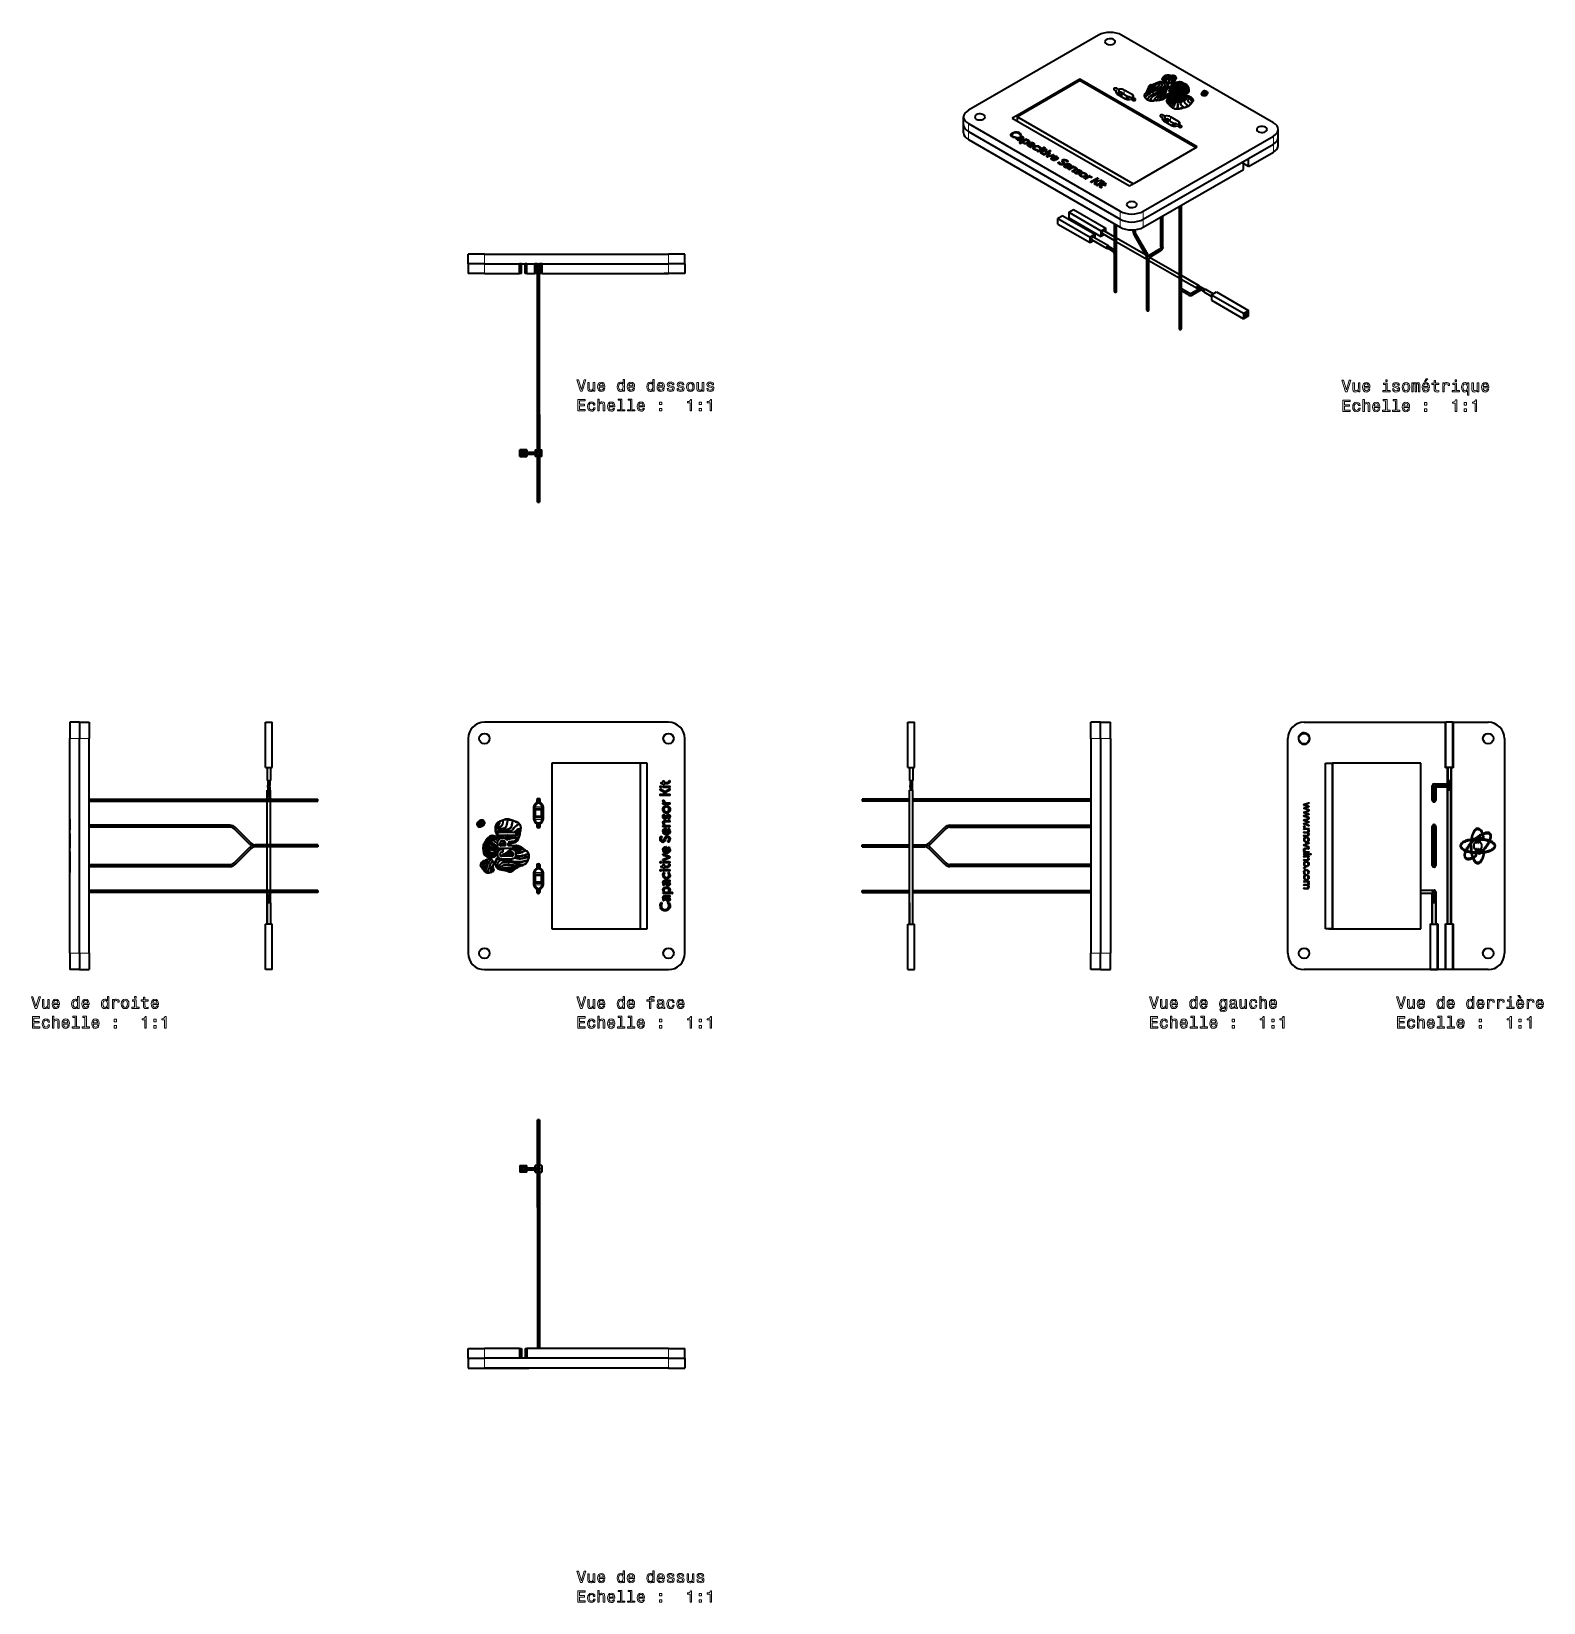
# Model space of a CAD drawing. Extents: x 428 to 891, y 189 to 670.
import ezdxf

# ---------------------------------------------------------------- set-up
doc = ezdxf.new("R2010")
doc.units = 0

msp = doc.modelspace()

# ---------------------------------------------------------------- linework, layer by layer
at = {"color": 7, "lineweight": 35}
for p, q in [((754.4, 668.84), (714.53, 645.82)), ((807.97, 641.99), (761.47, 668.84)), ((748.67, 655.32), (729.49, 644.25)), ((748.67, 654.91), (729.49, 643.84)), ((784.56, 634.59), (748.67, 655.32)), ((784.21, 634.39), (748.67, 654.91)), ((714.53, 641.74), (761.03, 614.89)), ((727.99, 643.38), (763.89, 622.66)), ((765.03, 623.32), (729.49, 643.84)), ((714.53, 639.29), (761.03, 612.44)), ((714.53, 639.29), (761.03, 612.44)), ((714.53, 636.84), (761.03, 609.99)), ((768.1, 614.89), (807.97, 637.91)), ((768.1, 612.44), (807.97, 635.46)), ((765.39, 623.52), (784.56, 634.59)), ((768.1, 612.44), (798.75, 630.14)), ((768.1, 609.99), (798.75, 627.69)), ((779.11, 616.35), (779.11, 590.45)), ((779.71, 616.7), (779.71, 591.05)), ((759.88, 590.28), (759.88, 610.66)), ((566.31, 601.78), (622.69, 601.78)), ((566.31, 598.78), (622.69, 598.78)), ((582.57, 541.83), (582.57, 598.78)), ((583.17, 541.83), (583.17, 598.78)), ((584.02, 598.78), (622.69, 598.78)), ((583.17, 541.83), (583.17, 595.78)), ((583.17, 552.62), (583.17, 595.78)), ((583.17, 552.62), (583.17, 595.78)), ((584.02, 595.78), (622.69, 595.78)), ((622.69, 458.38), (566.31, 458.38)), ((817.35, 458.38), (860.77, 458.38)), ((817.35, 458.38), (860.69, 458.38)), ((439.29, 387.62), (439.29, 453.38)), ((442.29, 387.62), (442.29, 453.38)), ((442.29, 387.62), (442.29, 453.38)), ((445.29, 387.62), (445.29, 453.38)), ((561.31, 453.38), (561.31, 387.62)), ((561.31, 453.38), (561.31, 387.62)), ((627.69, 387.62), (627.69, 453.38)), ((752.02, 453.38), (752.02, 387.62)), ((755.02, 453.38), (755.02, 387.62)), ((755.02, 453.38), (755.02, 387.62)), ((758.02, 453.38), (758.02, 387.62)), ((812.35, 387.62), (812.35, 453.38)), ((812.35, 387.62), (812.35, 453.38)), ((878.73, 453.38), (878.73, 387.62)), ((586.92, 445.89), (586.92, 395.12)), ((614.04, 445.89), (586.92, 445.89)), ((614.04, 445.89), (614.04, 395.12)), ((616.16, 395.12), (616.16, 445.89)), ((616.16, 395.12), (616.16, 445.89)), ((823.88, 395.12), (823.88, 445.89)), ((826, 445.89), (826, 395.12)), ((826, 395.12), (826, 445.88)), ((853.1, 445.88), (826, 445.88)), ((853.1, 406.99), (853.1, 445.88)), ((861.29, 396.62), (861.29, 438.5)), ((862.35, 438.5), (862.35, 396.62)), ((445.29, 434.85), (500.19, 434.85)), ((445.29, 434.25), (501.29, 434.25)), ((696.52, 396.57), (696.52, 437.57)), ((697.52, 396.57), (697.52, 437.57)), ((752.02, 434.85), (697.52, 434.85)), ((752.02, 434.25), (697.52, 434.25)), ((861.32, 396.57), (861.32, 437.57)), ((862.32, 396.57), (862.32, 437.57)), ((488.44, 426.85), (445.29, 426.85)), ((488.44, 426.25), (445.29, 426.25)), ((708.87, 426.85), (752.02, 426.85)), ((708.87, 426.25), (752.02, 426.25)), ((445.29, 414.81), (488.44, 414.81)), ((445.29, 414.21), (488.44, 414.21)), ((752.02, 414.81), (708.87, 414.81)), ((752.02, 414.21), (708.87, 414.21)), ((515.29, 406.81), (445.29, 406.81)), ((500.19, 406.21), (445.29, 406.21)), ((697.52, 406.81), (752.02, 406.81)), ((697.52, 406.21), (752.02, 406.21)), ((586.92, 395.12), (614.04, 395.12)), ((824.92, 395.12), (853.1, 395.12)), ((566.31, 382.62), (622.69, 382.62)), ((584.02, 382.62), (622.69, 382.62)), ((856.02, 382.62), (817.35, 382.62)), ((858.29, 382.62), (817.53, 382.62)), ((582.57, 321.3), (582.57, 266.6)), ((582.57, 321.3), (582.57, 266.6)), ((583.17, 321.48), (583.17, 266.6)), ((582.57, 309.75), (582.57, 266.6)), ((582.57, 309.75), (582.57, 266.6)), ((622.69, 266.6), (579.35, 266.6)), ((622.69, 263.6), (566.31, 263.6)), ((622.69, 260.6), (566.31, 260.6)), ((622.69, 263.6), (579.35, 263.6))]:
    msp.add_line(p, q, dxfattribs=at)
at = {"color": 7, "lineweight": 35, "ltscale": 0.010207}
for p, q in [((748.67, 655.32), (748.67, 654.91)), ((777.8, 656.33), (777.8, 655.92)), ((772.88, 650.99), (772.88, 650.58)), ((772.92, 650.86), (772.92, 650.45)), ((773.3, 650.66), (773.3, 650.25)), ((773.38, 650.64), (773.38, 650.23)), ((773.72, 650.66), (773.72, 650.25)), ((774.15, 650.8), (774.15, 650.39)), ((774.26, 650.8), (774.26, 650.39)), ((774.71, 650.02), (774.71, 649.62)), ((774.71, 650.01), (774.71, 649.6)), ((774.72, 650.18), (774.72, 649.77)), ((774.72, 650.09), (774.72, 649.68)), ((774.75, 650.72), (774.75, 650.31)), ((774.8, 650.27), (774.8, 649.86)), ((774.8, 650.27), (774.8, 649.86)), ((775.09, 652.96), (775.09, 652.55)), ((775.15, 652.97), (775.15, 652.57)), ((775.25, 652.99), (775.25, 652.59)), ((775.77, 653.25), (775.77, 652.85)), ((775.8, 653.02), (775.8, 652.61)), ((775.88, 653.01), (775.88, 652.6)), ((776.19, 652.09), (776.19, 651.68)), ((776.23, 652.22), (776.23, 651.81)), ((776.45, 651.22), (776.45, 650.81)), ((776.5, 651.25), (776.5, 650.84)), ((776.53, 652.83), (776.53, 652.42)), ((776.54, 653.14), (776.54, 652.73)), ((776.56, 653.22), (776.56, 652.81)), ((776.57, 653.24), (776.57, 652.83)), ((776.61, 652.79), (776.61, 652.38)), ((776.64, 649.65), (776.64, 649.25)), ((776.7, 652.72), (776.7, 652.32)), ((776.72, 650.71), (776.72, 650.3)), ((776.76, 649.86), (776.76, 649.45)), ((776.77, 650.65), (776.77, 650.24)), ((776.79, 652.65), (776.79, 652.24)), ((776.83, 652.61), (776.83, 652.2)), ((776.94, 652.46), (776.94, 652.06)), ((777.44, 651.79), (777.44, 651.38)), ((777.54, 651.85), (777.54, 651.44)), ((778.17, 651.89), (778.17, 651.48)), ((778.24, 651.84), (778.24, 651.44)), ((778.45, 650.48), (778.45, 650.08)), ((778.51, 650.53), (778.51, 650.12)), ((778.62, 650.68), (778.62, 650.27)), ((778.63, 650.77), (778.63, 650.37)), ((778.87, 651.48), (778.87, 651.07)), ((779.32, 651.09), (779.32, 650.68)), ((779.65, 649.78), (779.65, 649.37)), ((779.72, 649.82), (779.72, 649.41)), ((780.24, 650.12), (780.24, 649.72)), ((780.63, 650.38), (780.63, 649.97)), ((780.67, 650.31), (780.67, 649.9)), ((782.66, 649.76), (782.66, 649.36)), ((775.95, 649.13), (775.95, 648.72)), ((776.25, 649.35), (776.25, 648.94)), ((777.11, 648.31), (777.11, 647.91)), ((777.18, 648.36), (777.18, 647.95)), ((777.7, 648.02), (777.7, 647.61)), ((778.44, 649.08), (778.44, 648.67)), ((778.54, 649.14), (778.54, 648.73)), ((778.64, 647.82), (778.64, 647.41)), ((779.35, 649.61), (779.35, 649.2)), ((729.49, 644.25), (729.49, 643.84)), ((727.95, 638.24), (727.95, 637.84)), ((729.42, 637.35), (729.42, 636.94)), ((731.12, 637.3), (731.12, 636.89)), ((732.74, 635.43), (732.74, 635.02)), ((732.86, 636.25), (732.86, 635.84)), ((734.65, 634.72), (734.65, 634.31)), ((734.71, 634.24), (734.71, 633.83)), ((741.64, 631.22), (741.64, 630.81)), ((744.68, 630.54), (744.68, 630.13)), ((742.29, 629.89), (742.29, 629.49)), ((742.44, 629.83), (742.44, 629.42)), ((743.52, 629.58), (743.52, 629.17)), ((744.21, 628.75), (744.21, 628.34)), ((745.63, 628.91), (745.63, 628.51)), ((747.31, 626.92), (747.31, 626.51)), ((747.34, 627.93), (747.34, 627.52)), ((748.17, 627.21), (748.17, 626.81)), ((748.87, 626.52), (748.87, 626.11)), ((748.93, 626.03), (748.93, 625.62)), ((750.44, 626.06), (750.44, 625.65))]:
    msp.add_line(p, q, dxfattribs=at)
at = {"color": 7, "lineweight": 35, "ltscale": 0.010205}
for p, q in [((773.16, 654.45), (773.16, 654.05)), ((773.19, 654.51), (773.19, 654.1)), ((772.2, 651.29), (772.2, 650.88)), ((774.74, 650.66), (774.74, 650.25)), ((774.79, 650.36), (774.79, 649.96)), ((774.82, 651.1), (774.82, 650.69)), ((775.73, 653.02), (775.73, 652.61)), ((776.57, 653.24), (776.57, 652.83)), ((776.6, 652.91), (776.6, 652.5)), ((776.64, 652.76), (776.64, 652.35)), ((776.91, 652.52), (776.91, 652.11)), ((776.92, 652.51), (776.92, 652.1)), ((778.09, 650.31), (778.09, 649.9)), ((778.94, 651.44), (778.94, 651.03)), ((779.34, 651.04), (779.34, 650.63)), ((779.42, 649.65), (779.42, 649.24)), ((780.18, 650.09), (780.18, 649.68)), ((780.6, 650.3), (780.6, 649.89)), ((782.21, 650.01), (782.21, 649.6)), ((782.61, 649.86), (782.61, 649.45)), ((776.53, 648.71), (776.53, 648.3)), ((782.6, 649.59), (782.6, 649.18)), ((731.44, 636.08), (731.44, 635.67)), ((734.44, 635.38), (734.44, 634.97)), ((736.91, 633.17), (736.91, 632.77)), ((740.23, 631.05), (740.23, 630.64)), ((743.41, 630.6), (743.41, 630.19)), ((743.61, 630.29), (743.61, 629.88)), ((747.95, 627.46), (747.95, 627.05)), ((753.52, 624.08), (753.52, 623.67)), ((753.77, 624.22), (753.77, 623.81)), ((755.02, 622.72), (755.02, 622.31))]:
    msp.add_line(p, q, dxfattribs=at)
at = {"color": 7, "lineweight": 35, "ltscale": 0.000993633}
msp.add_line((773.23, 654.51), (773.19, 654.51), dxfattribs=at)
at = {"color": 7, "lineweight": 13, "ltscale": 0.004607}
msp.add_line((773.23, 654.51), (773.23, 654.33), dxfattribs=at)
at = {"color": 7, "lineweight": 35, "ltscale": 0.000331126}
msp.add_line((773.24, 654.47), (773.25, 654.47), dxfattribs=at)
at = {"color": 7, "lineweight": 35, "ltscale": 0.001001}
msp.add_line((773.47, 654.55), (773.43, 654.54), dxfattribs=at)
at = {"color": 7, "lineweight": 35, "ltscale": 0.001132}
for p, q in [((773.43, 654.54), (773.43, 654.5)), ((771.37, 648.8), (771.37, 648.75)), ((772.19, 648.88), (772.19, 648.84)), ((778.21, 646.27), (778.21, 646.22))]:
    msp.add_line(p, q, dxfattribs=at)
at = {"color": 7, "lineweight": 35, "ltscale": 0.002354}
for p, q in [((773.47, 654.55), (773.47, 654.45)), ((775.61, 647.95), (775.61, 647.86))]:
    msp.add_line(p, q, dxfattribs=at)
at = {"color": 7, "lineweight": 35, "ltscale": 0.003265}
msp.add_line((773.52, 654.5), (773.52, 654.37), dxfattribs=at)
at = {"color": 7, "lineweight": 35, "ltscale": 0.000844075}
msp.add_line((773.71, 654.51), (773.75, 654.51), dxfattribs=at)
at = {"color": 7, "lineweight": 35, "ltscale": 0.000136785}
msp.add_line((773.71, 654.51), (773.71, 654.51), dxfattribs=at)
at = {"color": 7, "lineweight": 35, "ltscale": 0.000505075}
msp.add_line((773.75, 654.56), (773.73, 654.56), dxfattribs=at)
at = {"color": 7, "lineweight": 13, "ltscale": 0.00118}
for p, q in [((773.73, 654.56), (773.73, 654.51)), ((786.52, 650.67), (786.52, 650.62))]:
    msp.add_line(p, q, dxfattribs=at)
at = {"color": 7, "lineweight": 35, "ltscale": 5.19696e-05}
msp.add_line((773.75, 654.56), (773.75, 654.56), dxfattribs=at)
at = {"color": 7, "lineweight": 35, "ltscale": 0.000536732}
msp.add_line((773.77, 654.56), (773.75, 654.56), dxfattribs=at)
at = {"color": 7, "lineweight": 35, "ltscale": 0.001164}
msp.add_line((773.75, 654.56), (773.75, 654.51), dxfattribs=at)
at = {"color": 7, "lineweight": 35, "ltscale": 0.001172}
for p, q in [((773.75, 654.56), (773.75, 654.51)), ((779.17, 650.28), (779.17, 650.23)), ((565.07, 414.68), (565.07, 414.63))]:
    msp.add_line(p, q, dxfattribs=at)
at = {"color": 7, "lineweight": 35, "ltscale": 0.001582}
msp.add_line((773.77, 654.56), (773.77, 654.5), dxfattribs=at)
at = {"color": 7, "lineweight": 35, "ltscale": 0.00197}
for p, q in [((773.89, 655.59), (773.85, 655.52)), ((774.8, 649.88), (774.79, 649.96))]:
    msp.add_line(p, q, dxfattribs=at)
at = {"color": 7, "lineweight": 35, "ltscale": 0.006575}
msp.add_line((773.85, 655.52), (773.85, 655.26), dxfattribs=at)
at = {"color": 7, "lineweight": 35, "ltscale": 0.001752}
msp.add_line((773.85, 654.51), (773.85, 654.44), dxfattribs=at)
at = {"color": 7, "lineweight": 35, "ltscale": 0.003763}
msp.add_line((773.88, 655.37), (773.88, 655.22), dxfattribs=at)
at = {"color": 7, "lineweight": 13, "ltscale": 0.004625}
msp.add_line((773.89, 655.59), (773.89, 655.4), dxfattribs=at)
at = {"color": 7, "lineweight": 13, "ltscale": 0.002219}
msp.add_line((773.91, 655.29), (773.91, 655.2), dxfattribs=at)
at = {"color": 7, "lineweight": 35, "ltscale": 0.001203}
msp.add_line((773.94, 655.53), (773.96, 655.57), dxfattribs=at)
at = {"color": 7, "lineweight": 35, "ltscale": 0.0017}
msp.add_line((773.94, 655.53), (773.94, 655.46), dxfattribs=at)
at = {"color": 7, "lineweight": 13, "ltscale": 0.002792}
msp.add_line((774.07, 655.87), (774.07, 655.75), dxfattribs=at)
at = {"color": 7, "lineweight": 35, "ltscale": 0.003668}
msp.add_line((774.17, 655.08), (774.31, 655.05), dxfattribs=at)
at = {"color": 7, "lineweight": 35, "ltscale": 0.000990769}
msp.add_line((774.21, 656.01), (774.18, 655.98), dxfattribs=at)
at = {"color": 7, "lineweight": 35, "ltscale": 0.002316}
msp.add_line((774.18, 655.98), (774.18, 655.89), dxfattribs=at)
at = {"color": 7, "lineweight": 35, "ltscale": 0.001978}
msp.add_line((774.28, 655.1), (774.2, 655.12), dxfattribs=at)
at = {"color": 7, "lineweight": 13, "ltscale": 0.001237}
for p, q in [((774.2, 655.12), (774.2, 655.07)), ((777.86, 654.09), (777.86, 654.04))]:
    msp.add_line(p, q, dxfattribs=at)
at = {"color": 7, "lineweight": 13, "ltscale": 0.002243}
msp.add_line((774.21, 656.01), (774.21, 655.92), dxfattribs=at)
at = {"color": 7, "lineweight": 35, "ltscale": 0.000106866}
msp.add_line((774.27, 655.99), (774.28, 655.99), dxfattribs=at)
at = {"color": 7, "lineweight": 35, "ltscale": 0.003516}
msp.add_line((774.27, 655.99), (774.27, 655.85), dxfattribs=at)
at = {"color": 7, "lineweight": 35, "ltscale": 0.001237}
msp.add_line((774.28, 655.1), (774.28, 655.05), dxfattribs=at)
at = {"color": 7, "lineweight": 35, "ltscale": 0.00311}
msp.add_line((774.31, 655.05), (774.43, 655.02), dxfattribs=at)
at = {"color": 7, "lineweight": 35, "ltscale": 0.002348}
msp.add_line((774.46, 655.06), (774.37, 655.08), dxfattribs=at)
at = {"color": 7, "lineweight": 35, "ltscale": 0.001201}
for p, q in [((774.37, 655.08), (774.37, 655.03)), ((870.68, 418.68), (870.68, 418.73))]:
    msp.add_line(p, q, dxfattribs=at)
at = {"color": 7, "lineweight": 35, "ltscale": 0.001195}
msp.add_line((774.46, 655.06), (774.46, 655.01), dxfattribs=at)
at = {"color": 7, "lineweight": 13, "ltscale": 0.001918}
msp.add_line((774.7, 655.51), (774.7, 655.43), dxfattribs=at)
at = {"color": 7, "lineweight": 35, "ltscale": 0.001037}
for p, q in [((774.89, 656.37), (774.89, 656.33)), ((568.35, 416.54), (568.31, 416.56))]:
    msp.add_line(p, q, dxfattribs=at)
at = {"color": 7, "lineweight": 35, "ltscale": 0.002026}
msp.add_line((774.89, 656.37), (774.89, 656.29), dxfattribs=at)
at = {"color": 7, "lineweight": 35, "ltscale": 0.001064}
msp.add_line((774.94, 656.44), (774.9, 656.43), dxfattribs=at)
at = {"color": 7, "lineweight": 35, "ltscale": 0.003854}
msp.add_line((774.9, 656.43), (774.9, 656.27), dxfattribs=at)
at = {"color": 7, "lineweight": 35, "ltscale": 0.008353}
msp.add_line((774.94, 656.44), (774.94, 656.11), dxfattribs=at)
at = {"color": 7, "lineweight": 35, "ltscale": 9.26901e-05}
msp.add_line((774.97, 656.4), (774.98, 656.4), dxfattribs=at)
at = {"color": 7, "lineweight": 35, "ltscale": 0.00739}
msp.add_line((774.97, 656.33), (774.97, 656.03), dxfattribs=at)
at = {"color": 7, "lineweight": 35, "ltscale": 0.000906822}
msp.add_line((774.98, 654.82), (775.01, 654.8), dxfattribs=at)
at = {"color": 7, "lineweight": 35, "ltscale": 0.001094}
msp.add_line((775.01, 654.8), (775.04, 654.77), dxfattribs=at)
at = {"color": 7, "lineweight": 35, "ltscale": 0.00153}
for p, q in [((775.03, 654.92), (775.02, 654.86)), ((769.67, 652.69), (769.67, 652.63))]:
    msp.add_line(p, q, dxfattribs=at)
at = {"color": 7, "lineweight": 35, "ltscale": 0.001808}
msp.add_line((775.02, 654.86), (775.02, 654.79), dxfattribs=at)
at = {"color": 7, "lineweight": 35, "ltscale": 0.003416}
msp.add_line((775.03, 654.92), (775.03, 654.78), dxfattribs=at)
at = {"color": 7, "lineweight": 35, "ltscale": 0.000508795}
msp.add_line((775.11, 654.79), (775.09, 654.81), dxfattribs=at)
at = {"color": 7, "lineweight": 35, "ltscale": 0.002304}
msp.add_line((775.09, 654.81), (775.09, 654.71), dxfattribs=at)
at = {"color": 7, "lineweight": 35, "ltscale": 0.002435}
msp.add_line((775.11, 654.79), (775.11, 654.69), dxfattribs=at)
at = {"color": 7, "lineweight": 13, "ltscale": 0.001907}
msp.add_line((775.39, 654.44), (775.39, 654.36), dxfattribs=at)
at = {"color": 7, "lineweight": 35, "ltscale": 0.000212097}
msp.add_line((775.61, 656.51), (775.61, 656.5), dxfattribs=at)
at = {"color": 7, "lineweight": 35, "ltscale": 0.000962928}
msp.add_line((775.67, 656.56), (775.63, 656.56), dxfattribs=at)
at = {"color": 7, "lineweight": 35, "ltscale": 0.005893}
msp.add_line((775.63, 656.56), (775.63, 656.32), dxfattribs=at)
at = {"color": 7, "lineweight": 35, "ltscale": 0.001023}
for p, q in [((775.71, 656.55), (775.67, 656.56)), ((566.28, 412.74), (566.31, 412.71))]:
    msp.add_line(p, q, dxfattribs=at)
at = {"color": 7, "lineweight": 35, "ltscale": 0.008966}
msp.add_line((775.67, 656.56), (775.67, 656.2), dxfattribs=at)
at = {"color": 7, "lineweight": 35, "ltscale": 0.000433522}
msp.add_line((775.69, 656.51), (775.71, 656.51), dxfattribs=at)
at = {"color": 7, "lineweight": 35, "ltscale": 0.000164802}
msp.add_line((775.69, 656.5), (775.69, 656.51), dxfattribs=at)
at = {"color": 7, "lineweight": 35, "ltscale": 0.008746}
msp.add_line((775.69, 656.5), (775.69, 656.15), dxfattribs=at)
at = {"color": 7, "lineweight": 35, "ltscale": 0.001117}
msp.add_line((775.71, 656.55), (775.71, 656.51), dxfattribs=at)
at = {"color": 7, "lineweight": 35, "ltscale": 0.007494}
msp.add_line((776.02, 654.47), (776.02, 654.17), dxfattribs=at)
at = {"color": 7, "lineweight": 35, "ltscale": 0.002945}
msp.add_line((776.15, 656.46), (776.26, 656.44), dxfattribs=at)
at = {"color": 7, "lineweight": 35, "ltscale": 0.002914}
msp.add_line((776.28, 656.48), (776.17, 656.5), dxfattribs=at)
at = {"color": 7, "lineweight": 13, "ltscale": 0.001151}
msp.add_line((776.17, 656.5), (776.17, 656.46), dxfattribs=at)
at = {"color": 7, "lineweight": 35, "ltscale": 2.61188e-05}
msp.add_line((776.26, 656.44), (776.26, 656.44), dxfattribs=at)
at = {"color": 7, "lineweight": 35, "ltscale": 0.000979705}
msp.add_line((776.32, 656.48), (776.28, 656.48), dxfattribs=at)
at = {"color": 7, "lineweight": 35, "ltscale": 0.003601}
msp.add_line((776.28, 656.48), (776.28, 656.34), dxfattribs=at)
at = {"color": 7, "lineweight": 35, "ltscale": 0.00348}
msp.add_line((776.46, 656.46), (776.32, 656.48), dxfattribs=at)
at = {"color": 7, "lineweight": 13, "ltscale": 0.007141}
msp.add_line((776.32, 656.48), (776.32, 656.19), dxfattribs=at)
at = {"color": 7, "lineweight": 35, "ltscale": 0.002558}
msp.add_line((776.34, 656.43), (776.44, 656.42), dxfattribs=at)
at = {"color": 7, "lineweight": 35, "ltscale": 0.007637}
msp.add_line((776.34, 656.43), (776.34, 656.12), dxfattribs=at)
at = {"color": 7, "lineweight": 13, "ltscale": 0.001128}
for p, q in [((776.46, 656.46), (776.46, 656.42)), ((786.57, 650.39), (786.57, 650.34))]:
    msp.add_line(p, q, dxfattribs=at)
at = {"color": 7, "lineweight": 35, "ltscale": 0.002552}
for p, q in [((777.04, 656.43), (776.94, 656.44)), ((775.98, 648.43), (776.01, 648.53))]:
    msp.add_line(p, q, dxfattribs=at)
at = {"color": 7, "lineweight": 13, "ltscale": 0.001112}
for p, q in [((776.94, 656.44), (776.94, 656.39)), ((777.24, 656.43), (777.24, 656.38)), ((779.14, 651.48), (779.14, 651.44)), ((778.52, 646.25), (778.52, 646.21))]:
    msp.add_line(p, q, dxfattribs=at)
at = {"color": 7, "lineweight": 35, "ltscale": 0.00145}
msp.add_line((776.94, 656.39), (777, 656.39), dxfattribs=at)
at = {"color": 7, "lineweight": 35, "ltscale": 0.004897}
msp.add_line((777.24, 656.43), (777.04, 656.43), dxfattribs=at)
at = {"color": 7, "lineweight": 13, "ltscale": 0.006424}
msp.add_line((777.04, 656.43), (777.04, 656.18), dxfattribs=at)
at = {"color": 7, "lineweight": 35, "ltscale": 0.003956}
msp.add_line((777.07, 656.39), (777.23, 656.38), dxfattribs=at)
at = {"color": 7, "lineweight": 35, "ltscale": 0.007425}
msp.add_line((777.07, 656.39), (777.07, 656.09), dxfattribs=at)
at = {"color": 7, "lineweight": 35, "ltscale": 0.002792}
for p, q in [((777.56, 654.76), (777.56, 654.64)), ((775.59, 647.88), (775.67, 647.8))]:
    msp.add_line(p, q, dxfattribs=at)
at = {"color": 7, "lineweight": 35, "ltscale": 0.007972}
msp.add_line((777.79, 655.06), (777.6, 654.8), dxfattribs=at)
at = {"color": 7, "lineweight": 35, "ltscale": 0.002797}
for p, q in [((777.6, 654.8), (777.6, 654.69)), ((768.83, 651.14), (768.76, 651.06))]:
    msp.add_line(p, q, dxfattribs=at)
at = {"color": 7, "lineweight": 35, "ltscale": 0.000686344}
msp.add_line((777.63, 654.74), (777.65, 654.76), dxfattribs=at)
at = {"color": 7, "lineweight": 35, "ltscale": 0.008691}
msp.add_line((777.65, 654.76), (777.86, 655.04), dxfattribs=at)
at = {"color": 7, "lineweight": 35, "ltscale": 0.000129843}
msp.add_line((777.72, 656.31), (777.72, 656.3), dxfattribs=at)
at = {"color": 7, "lineweight": 35, "ltscale": 0.001983}
msp.add_line((777.72, 656.3), (777.72, 656.23), dxfattribs=at)
at = {"color": 7, "lineweight": 35, "ltscale": 0.003955}
msp.add_line((777.72, 656.3), (777.72, 656.15), dxfattribs=at)
at = {"color": 7, "lineweight": 35, "ltscale": 0.001004}
for p, q in [((777.8, 656.33), (777.76, 656.34)), ((570.69, 423.38), (570.72, 423.35)), ((578.14, 419.66), (578.17, 419.64))]:
    msp.add_line(p, q, dxfattribs=at)
at = {"color": 7, "lineweight": 35, "ltscale": 0.00919}
msp.add_line((777.76, 656.34), (777.76, 655.98), dxfattribs=at)
at = {"color": 7, "lineweight": 35, "ltscale": 0.000564884}
msp.add_line((777.8, 655.92), (777.78, 655.93), dxfattribs=at)
at = {"color": 7, "lineweight": 35, "ltscale": 0.000142529}
msp.add_line((777.79, 655.06), (777.79, 655.06), dxfattribs=at)
at = {"color": 7, "lineweight": 35, "ltscale": 0.002782}
msp.add_line((777.79, 655.06), (777.79, 654.95), dxfattribs=at)
at = {"color": 7, "lineweight": 13, "ltscale": 0.002783}
msp.add_line((777.79, 655.06), (777.79, 654.94), dxfattribs=at)
at = {"color": 7, "lineweight": 35, "ltscale": 0.001412}
msp.add_line((777.8, 656.27), (777.85, 656.25), dxfattribs=at)
at = {"color": 7, "lineweight": 35, "ltscale": 0.001107}
msp.add_line((777.8, 656.23), (777.8, 656.27), dxfattribs=at)
at = {"color": 7, "lineweight": 35, "ltscale": 0.008836}
msp.add_line((777.8, 656.23), (777.8, 655.87), dxfattribs=at)
at = {"color": 7, "lineweight": 35, "ltscale": 0.002779}
msp.add_line((777.83, 655.11), (777.83, 655), dxfattribs=at)
at = {"color": 7, "lineweight": 35, "ltscale": 0.000898976}
msp.add_line((777.85, 656.25), (777.88, 656.23), dxfattribs=at)
at = {"color": 7, "lineweight": 35, "ltscale": 0.001682}
msp.add_line((777.86, 655.04), (777.9, 655.09), dxfattribs=at)
at = {"color": 7, "lineweight": 35, "ltscale": 5.50163e-05}
msp.add_line((777.91, 656.28), (777.91, 656.28), dxfattribs=at)
at = {"color": 7, "lineweight": 35, "ltscale": 0.000940558}
msp.add_line((777.94, 656.26), (777.91, 656.28), dxfattribs=at)
at = {"color": 7, "lineweight": 35, "ltscale": 0.001666}
msp.add_line((777.91, 656.28), (777.91, 656.21), dxfattribs=at)
at = {"color": 7, "lineweight": 13, "ltscale": 0.001665}
msp.add_line((777.91, 656.28), (777.91, 656.21), dxfattribs=at)
at = {"color": 7, "lineweight": 13, "ltscale": 0.001791}
msp.add_line((777.94, 656.26), (777.94, 656.18), dxfattribs=at)
at = {"color": 7, "lineweight": 35, "ltscale": 0.000403332}
msp.add_line((778.08, 655.49), (778.07, 655.48), dxfattribs=at)
at = {"color": 7, "lineweight": 13, "ltscale": 0.00361}
msp.add_line((778.07, 655.48), (778.07, 655.33), dxfattribs=at)
at = {"color": 7, "lineweight": 35, "ltscale": 0.003694}
msp.add_line((778.08, 655.49), (778.08, 655.34), dxfattribs=at)
at = {"color": 7, "lineweight": 35, "ltscale": 0.000266994}
msp.add_line((778.11, 655.57), (778.1, 655.56), dxfattribs=at)
at = {"color": 7, "lineweight": 35, "ltscale": 0.004265}
msp.add_line((778.1, 655.56), (778.1, 655.39), dxfattribs=at)
at = {"color": 7, "lineweight": 13, "ltscale": 0.004352}
msp.add_line((778.11, 655.57), (778.11, 655.4), dxfattribs=at)
at = {"color": 7, "lineweight": 35, "ltscale": 0.007707}
msp.add_line((778.14, 655.77), (778.14, 655.46), dxfattribs=at)
at = {"color": 7, "lineweight": 35, "ltscale": 0.001229}
msp.add_line((778.16, 655.6), (778.14, 655.64), dxfattribs=at)
at = {"color": 7, "lineweight": 35, "ltscale": 0.000842154}
msp.add_line((778.14, 655.47), (778.16, 655.5), dxfattribs=at)
at = {"color": 7, "lineweight": 13, "ltscale": 0.010207}
for p, q in [((778.16, 656.01), (778.16, 655.6)), ((772.5, 651.56), (772.5, 651.15)), ((773.06, 650.74), (773.06, 650.33)), ((773.92, 650.74), (773.92, 650.33)), ((774.63, 652.79), (774.63, 652.38)), ((774.72, 650.46), (774.72, 650.05)), ((774.72, 650.11), (774.72, 649.7)), ((776.56, 653.19), (776.56, 652.78)), ((777.15, 650.42), (777.15, 650.02)), ((777.6, 650.29), (777.6, 649.88)), ((777.61, 651.89), (777.61, 651.48)), ((777.89, 651.96), (777.89, 651.55)), ((778.16, 651.89), (778.16, 651.48)), ((778.38, 650.42), (778.38, 650.02)), ((787.69, 651.47), (787.69, 651.07)), ((775.76, 648.98), (775.76, 648.57)), ((776.22, 649.34), (776.22, 648.93)), ((776.37, 649.45), (776.37, 649.04)), ((776.55, 648.57), (776.55, 648.16)), ((776.57, 648.51), (776.57, 648.11)), ((777.67, 647.8), (777.67, 647.39)), ((778.7, 647.41), (778.7, 647)), ((782.88, 649.44), (782.88, 649.03)), ((731.23, 637.61), (731.23, 637.21)), ((732.09, 636.96), (732.09, 636.55)), ((733, 636.59), (733, 636.18)), ((734.16, 635.21), (734.16, 634.8)), ((739.27, 632.8), (739.27, 632.39)), ((741.72, 631.56), (741.72, 631.15)), ((743.52, 629.58), (743.52, 629.17)), ((743.61, 630.28), (743.61, 629.88)), ((743.81, 629.9), (743.81, 629.49)), ((744.16, 629.23), (744.16, 628.83)), ((745.71, 629.25), (745.71, 628.85)), ((746.55, 628.62), (746.55, 628.21)), ((747.53, 628.2), (747.53, 627.79)), ((748.17, 627.2), (748.17, 626.79)), ((748.35, 626.92), (748.35, 626.51)), ((750.48, 626.5), (750.48, 626.09)), ((755.87, 623.33), (755.87, 622.92))]:
    msp.add_line(p, q, dxfattribs=at)
at = {"color": 7, "lineweight": 35, "ltscale": 0.001147}
for p, q in [((778.18, 655.56), (778.16, 655.6)), ((775.97, 654.22), (775.97, 654.17)), ((776.92, 654.2), (776.92, 654.16))]:
    msp.add_line(p, q, dxfattribs=at)
at = {"color": 7, "lineweight": 35, "ltscale": 0.001753}
msp.add_line((778.16, 655.5), (778.18, 655.56), dxfattribs=at)
at = {"color": 7, "lineweight": 35, "ltscale": 0.001404}
msp.add_line((779, 654.44), (779, 654.39), dxfattribs=at)
at = {"color": 7, "lineweight": 35, "ltscale": 0.001276}
msp.add_line((779.16, 654.49), (779.11, 654.5), dxfattribs=at)
at = {"color": 7, "lineweight": 35, "ltscale": 0.001357}
msp.add_line((779.11, 654.5), (779.11, 654.44), dxfattribs=at)
at = {"color": 7, "lineweight": 35, "ltscale": 0.000763014}
msp.add_line((779.13, 654.45), (779.16, 654.45), dxfattribs=at)
at = {"color": 7, "lineweight": 35, "ltscale": 0.001109}
for p, q in [((779.16, 654.49), (779.16, 654.45)), ((785.94, 650.96), (785.94, 650.91))]:
    msp.add_line(p, q, dxfattribs=at)
at = {"color": 7, "lineweight": 35, "ltscale": 0.000998686}
msp.add_line((779.53, 654.45), (779.5, 654.46), dxfattribs=at)
at = {"color": 7, "lineweight": 35, "ltscale": 0.001183}
msp.add_line((779.5, 654.46), (779.5, 654.41), dxfattribs=at)
at = {"color": 7, "lineweight": 13, "ltscale": 0.00119}
for p, q in [((779.53, 654.45), (779.53, 654.41)), ((778.74, 652.96), (778.74, 652.91))]:
    msp.add_line(p, q, dxfattribs=at)
at = {"color": 7, "lineweight": 35, "ltscale": 0.017328}
for p, q in [((759.21, 652.11), (759.81, 651.77)), ((760.56, 652.2), (759.96, 652.54))]:
    msp.add_line(p, q, dxfattribs=at)
at = {"color": 7, "lineweight": 35, "ltscale": 0.01812}
msp.add_line((759.81, 651.77), (759.81, 651.04), dxfattribs=at)
at = {"color": 7, "lineweight": 13, "ltscale": 0.033182}
for p, q in [((759.96, 652.54), (759.96, 651.22)), ((774.13, 644.36), (774.13, 643.04))]:
    msp.add_line(p, q, dxfattribs=at)
at = {"color": 7, "lineweight": 35, "ltscale": 0.006207}
for p, q in [((760.09, 651.16), (760.3, 651.04)), ((774.26, 642.98), (774.47, 642.85))]:
    msp.add_line(p, q, dxfattribs=at)
at = {"color": 7, "lineweight": 35, "ltscale": 0.071082}
msp.add_line((760.11, 650.79), (762.58, 649.37), dxfattribs=at)
at = {"color": 7, "lineweight": 35, "ltscale": 0.002119}
msp.add_line((760.23, 651.08), (760.3, 651.04), dxfattribs=at)
at = {"color": 7, "lineweight": 35, "ltscale": 0.024425}
msp.add_line((760.56, 652.2), (760.56, 651.22), dxfattribs=at)
at = {"color": 7, "lineweight": 35, "ltscale": 0.008566}
for p, q in [((761.62, 651.2), (761.92, 651.03)), ((775.79, 643.02), (776.09, 642.85))]:
    msp.add_line(p, q, dxfattribs=at)
at = {"color": 7, "lineweight": 35, "ltscale": 0.001755}
msp.add_line((762.25, 650.6), (762.22, 650.67), dxfattribs=at)
at = {"color": 7, "lineweight": 35, "ltscale": 0.071084}
for p, q in [((764.71, 650.6), (762.25, 652.02)), ((778.88, 642.42), (776.42, 643.84))]:
    msp.add_line(p, q, dxfattribs=at)
at = {"color": 7, "lineweight": 13, "ltscale": 0.035524}
for p, q in [((762.25, 652.02), (762.25, 650.6)), ((776.42, 643.84), (776.42, 642.42))]:
    msp.add_line(p, q, dxfattribs=at)
at = {"color": 7, "lineweight": 35, "ltscale": 0.000145632}
for p, q in [((762.25, 650.6), (762.25, 650.61)), ((776.42, 642.42), (776.42, 642.43))]:
    msp.add_line(p, q, dxfattribs=at)
at = {"color": 7, "lineweight": 35, "ltscale": 0.035356}
msp.add_line((762.25, 650.6), (763.47, 649.9), dxfattribs=at)
at = {"color": 7, "lineweight": 35, "ltscale": 0.002459}
for p, q in [((763.45, 649.89), (763.54, 649.91)), ((439.29, 422.87), (439.29, 422.77))]:
    msp.add_line(p, q, dxfattribs=at)
at = {"color": 7, "lineweight": 35, "ltscale": 0.008565}
for p, q in [((764.01, 649.82), (764.31, 649.65)), ((778.18, 641.64), (778.48, 641.47))]:
    msp.add_line(p, q, dxfattribs=at)
at = {"color": 7, "lineweight": 13, "ltscale": 0.034039}
for p, q in [((764.71, 650.6), (764.71, 649.24)), ((778.88, 642.42), (778.88, 641.06))]:
    msp.add_line(p, q, dxfattribs=at)
at = {"color": 7, "lineweight": 35, "ltscale": 0.017335}
for p, q in [((765.61, 649.28), (765.01, 649.63)), ((764.27, 649.19), (764.87, 648.85))]:
    msp.add_line(p, q, dxfattribs=at)
at = {"color": 7, "lineweight": 35, "ltscale": 0.020975}
msp.add_line((765.01, 649.63), (765.01, 648.79), dxfattribs=at)
at = {"color": 7, "lineweight": 13, "ltscale": 0.007382}
msp.add_line((768.4, 650.46), (768.4, 650.16), dxfattribs=at)
at = {"color": 7, "lineweight": 35, "ltscale": 0.00901}
msp.add_line((768.46, 650.32), (768.46, 649.96), dxfattribs=at)
at = {"color": 7, "lineweight": 35, "ltscale": 0.000849842}
msp.add_line((768.6, 649.7), (768.62, 649.67), dxfattribs=at)
at = {"color": 7, "lineweight": 35, "ltscale": 0.001199}
for p, q in [((768.67, 650.95), (768.64, 650.91)), ((778.29, 646.26), (778.29, 646.22))]:
    msp.add_line(p, q, dxfattribs=at)
at = {"color": 7, "lineweight": 13, "ltscale": 0.002814}
msp.add_line((768.64, 650.91), (768.64, 650.8), dxfattribs=at)
at = {"color": 7, "lineweight": 35, "ltscale": 0.003098}
msp.add_line((768.65, 649.75), (768.65, 649.63), dxfattribs=at)
at = {"color": 7, "lineweight": 35, "ltscale": 0.003384}
msp.add_line((768.76, 651.06), (768.67, 650.95), dxfattribs=at)
at = {"color": 7, "lineweight": 13, "ltscale": 0.002742}
msp.add_line((768.67, 650.95), (768.67, 650.84), dxfattribs=at)
at = {"color": 7, "lineweight": 35, "ltscale": 0.000114268}
msp.add_line((768.69, 649.69), (768.68, 649.69), dxfattribs=at)
at = {"color": 7, "lineweight": 35, "ltscale": 0.002821}
msp.add_line((768.68, 649.69), (768.68, 649.58), dxfattribs=at)
at = {"color": 7, "lineweight": 13, "ltscale": 0.002808}
msp.add_line((768.69, 649.69), (768.69, 649.58), dxfattribs=at)
at = {"color": 7, "lineweight": 35, "ltscale": 0.042114}
msp.add_line((768.71, 650.89), (770.29, 651.48), dxfattribs=at)
at = {"color": 7, "lineweight": 13, "ltscale": 0.003731}
msp.add_line((768.76, 651.06), (768.76, 650.91), dxfattribs=at)
at = {"color": 7, "lineweight": 35, "ltscale": 0.039417}
msp.add_line((770.25, 651.51), (768.77, 650.96), dxfattribs=at)
at = {"color": 7, "lineweight": 35, "ltscale": 0.002367}
msp.add_line((768.77, 650.96), (768.83, 651.04), dxfattribs=at)
at = {"color": 7, "lineweight": 35, "ltscale": 0.00132}
msp.add_line((768.77, 650.96), (768.77, 650.91), dxfattribs=at)
at = {"color": 7, "lineweight": 35, "ltscale": 0.002161}
msp.add_line((768.88, 651.21), (768.83, 651.14), dxfattribs=at)
at = {"color": 7, "lineweight": 35, "ltscale": 0.002808}
msp.add_line((768.83, 651.04), (768.9, 651.12), dxfattribs=at)
at = {"color": 7, "lineweight": 35, "ltscale": 0.002657}
msp.add_line((768.88, 651.21), (768.88, 651.1), dxfattribs=at)
at = {"color": 7, "lineweight": 35, "ltscale": 0.001543}
msp.add_line((768.9, 651.12), (768.94, 651.17), dxfattribs=at)
at = {"color": 7, "lineweight": 35, "ltscale": 0.001634}
msp.add_line((769.03, 651.3), (769.03, 651.23), dxfattribs=at)
at = {"color": 7, "lineweight": 35, "ltscale": 0.001348}
msp.add_line((769.29, 651.86), (769.26, 651.81), dxfattribs=at)
at = {"color": 7, "lineweight": 13, "ltscale": 0.003712}
msp.add_line((769.26, 651.81), (769.26, 651.66), dxfattribs=at)
at = {"color": 7, "lineweight": 13, "ltscale": 0.003828}
msp.add_line((769.29, 651.86), (769.29, 651.71), dxfattribs=at)
at = {"color": 7, "lineweight": 35, "ltscale": 0.000736323}
msp.add_line((769.34, 651.8), (769.35, 651.83), dxfattribs=at)
at = {"color": 7, "lineweight": 35, "ltscale": 0.001735}
msp.add_line((769.35, 651.83), (769.41, 651.86), dxfattribs=at)
at = {"color": 7, "lineweight": 35, "ltscale": 0.001624}
for p, q in [((769.39, 651.92), (769.39, 651.85)), ((779.33, 650.26), (779.33, 650.2))]:
    msp.add_line(p, q, dxfattribs=at)
at = {"color": 7, "lineweight": 35, "ltscale": 0.001386}
for p, q in [((769.51, 652.38), (769.49, 652.33)), ((568.01, 412.34), (568.06, 412.35))]:
    msp.add_line(p, q, dxfattribs=at)
at = {"color": 7, "lineweight": 35, "ltscale": 0.004857}
msp.add_line((769.49, 652.33), (769.49, 652.14), dxfattribs=at)
at = {"color": 7, "lineweight": 35, "ltscale": 0.005057}
msp.add_line((769.51, 652.38), (769.51, 652.18), dxfattribs=at)
at = {"color": 7, "lineweight": 35, "ltscale": 0.000751953}
msp.add_line((769.57, 652.33), (769.58, 652.36), dxfattribs=at)
at = {"color": 7, "lineweight": 35, "ltscale": 0.00032866}
msp.add_line((769.57, 652.32), (769.57, 652.33), dxfattribs=at)
at = {"color": 7, "lineweight": 35, "ltscale": 0.000837195}
msp.add_line((769.59, 652.66), (769.58, 652.62), dxfattribs=at)
at = {"color": 7, "lineweight": 13, "ltscale": 0.007005}
msp.add_line((769.58, 652.62), (769.58, 652.34), dxfattribs=at)
at = {"color": 7, "lineweight": 13, "ltscale": 0.007384}
msp.add_line((769.59, 652.66), (769.59, 652.36), dxfattribs=at)
at = {"color": 7, "lineweight": 35, "ltscale": 0.001454}
msp.add_line((769.6, 652.43), (769.6, 652.37), dxfattribs=at)
at = {"color": 7, "lineweight": 35, "ltscale": 0.000990625}
msp.add_line((769.66, 652.92), (769.65, 652.88), dxfattribs=at)
at = {"color": 7, "lineweight": 13, "ltscale": 0.007362}
msp.add_line((769.65, 652.88), (769.65, 652.58), dxfattribs=at)
at = {"color": 7, "lineweight": 35, "ltscale": 0.000118056}
msp.add_line((769.65, 652.62), (769.66, 652.62), dxfattribs=at)
at = {"color": 7, "lineweight": 13, "ltscale": 0.007263}
msp.add_line((769.66, 652.92), (769.66, 652.62), dxfattribs=at)
at = {"color": 7, "lineweight": 35, "ltscale": 0.00037637}
msp.add_line((769.72, 652.87), (769.73, 652.88), dxfattribs=at)
at = {"color": 7, "lineweight": 35, "ltscale": 0.001709}
for p, q in [((769.76, 652.97), (769.76, 652.9)), ((769.23, 649.17), (769.23, 649.1))]:
    msp.add_line(p, q, dxfattribs=at)
at = {"color": 7, "lineweight": 13, "ltscale": 0.001974}
msp.add_line((769.97, 653.37), (769.97, 653.29), dxfattribs=at)
at = {"color": 7, "lineweight": 35, "ltscale": 0.002837}
msp.add_line((770.33, 653.49), (770.33, 653.38), dxfattribs=at)
at = {"color": 7, "lineweight": 35, "ltscale": 0.004505}
msp.add_line((770.56, 653.61), (770.39, 653.56), dxfattribs=at)
at = {"color": 7, "lineweight": 35, "ltscale": 0.002835}
msp.add_line((770.39, 653.56), (770.39, 653.45), dxfattribs=at)
at = {"color": 7, "lineweight": 35, "ltscale": 0.003964}
msp.add_line((770.44, 653.53), (770.59, 653.57), dxfattribs=at)
at = {"color": 7, "lineweight": 13, "ltscale": 0.00126}
msp.add_line((770.56, 653.61), (770.56, 653.56), dxfattribs=at)
at = {"color": 7, "lineweight": 35, "ltscale": 0.002272}
msp.add_line((771.16, 653.76), (771.16, 653.67), dxfattribs=at)
at = {"color": 7, "lineweight": 35, "ltscale": 0.001746}
msp.add_line((771.3, 653.85), (771.23, 653.83), dxfattribs=at)
at = {"color": 7, "lineweight": 13, "ltscale": 0.002481}
msp.add_line((771.23, 653.83), (771.23, 653.73), dxfattribs=at)
at = {"color": 7, "lineweight": 13, "ltscale": 0.001448}
msp.add_line((771.3, 653.85), (771.3, 653.8), dxfattribs=at)
at = {"color": 7, "lineweight": 35, "ltscale": 0.00085624}
msp.add_line((771.3, 653.8), (771.34, 653.82), dxfattribs=at)
at = {"color": 7, "lineweight": 13, "ltscale": 0.001367}
msp.add_line((771.67, 652.63), (771.67, 652.58), dxfattribs=at)
at = {"color": 7, "lineweight": 13, "ltscale": 0.001324}
msp.add_line((771.76, 652.08), (771.76, 652.03), dxfattribs=at)
at = {"color": 7, "lineweight": 35, "ltscale": 0.002394}
msp.add_line((771.83, 654), (771.83, 653.91), dxfattribs=at)
at = {"color": 7, "lineweight": 35, "ltscale": 0.001803}
msp.add_line((771.95, 654.11), (771.88, 654.08), dxfattribs=at)
at = {"color": 7, "lineweight": 13, "ltscale": 0.002832}
msp.add_line((771.88, 654.08), (771.88, 653.96), dxfattribs=at)
at = {"color": 7, "lineweight": 13, "ltscale": 0.001707}
msp.add_line((771.95, 654.11), (771.95, 654.04), dxfattribs=at)
at = {"color": 7, "lineweight": 35, "ltscale": 0.000675847}
msp.add_line((771.97, 654.06), (771.99, 654.07), dxfattribs=at)
at = {"color": 7, "lineweight": 35, "ltscale": 0.003886}
msp.add_line((772.1, 651.06), (772.1, 650.91), dxfattribs=at)
at = {"color": 7, "lineweight": 35, "ltscale": 0.000236437}
msp.add_line((772.11, 651.12), (772.11, 651.12), dxfattribs=at)
at = {"color": 7, "lineweight": 35, "ltscale": 0.007037}
msp.add_line((772.11, 651.12), (772.11, 650.84), dxfattribs=at)
at = {"color": 7, "lineweight": 35, "ltscale": 0.001448}
msp.add_line((772.15, 650.76), (772.15, 650.7), dxfattribs=at)
at = {"color": 7, "lineweight": 35, "ltscale": 0.0615}
for p, q in [((774.63, 652.79), (772.5, 651.56)), ((774.63, 652.38), (772.5, 651.15))]:
    msp.add_line(p, q, dxfattribs=at)
at = {"color": 7, "lineweight": 35, "ltscale": 0.002907}
msp.add_line((772.63, 654.31), (772.63, 654.2), dxfattribs=at)
at = {"color": 7, "lineweight": 35, "ltscale": 0.001481}
msp.add_line((772.72, 654.39), (772.66, 654.37), dxfattribs=at)
at = {"color": 7, "lineweight": 13, "ltscale": 0.003494}
msp.add_line((772.66, 654.37), (772.66, 654.23), dxfattribs=at)
at = {"color": 7, "lineweight": 35, "ltscale": 0.001637}
for p, q in [((772.71, 650.32), (772.71, 650.26)), ((564.32, 260.6), (564.39, 260.6))]:
    msp.add_line(p, q, dxfattribs=at)
at = {"color": 7, "lineweight": 35, "ltscale": 0.002023}
msp.add_line((772.72, 654.39), (772.72, 654.31), dxfattribs=at)
at = {"color": 7, "lineweight": 35, "ltscale": 0.00024905}
msp.add_line((772.75, 654.35), (772.75, 654.35), dxfattribs=at)
at = {"color": 7, "lineweight": 35, "ltscale": 0.008888}
msp.add_line((772.88, 650.99), (773.22, 651.1), dxfattribs=at)
at = {"color": 7, "lineweight": 35, "ltscale": 0.007783}
msp.add_line((773.18, 651.14), (772.89, 651.04), dxfattribs=at)
at = {"color": 7, "lineweight": 35, "ltscale": 0.000318441}
msp.add_line((772.89, 651.04), (772.89, 651.06), dxfattribs=at)
at = {"color": 7, "lineweight": 35, "ltscale": 0.00128}
msp.add_line((772.89, 651.04), (772.89, 650.99), dxfattribs=at)
at = {"color": 7, "lineweight": 13, "ltscale": 0.001341}
msp.add_line((773.03, 652.28), (773.03, 652.23), dxfattribs=at)
at = {"color": 7, "lineweight": 35, "ltscale": 0.061499}
msp.add_line((773.05, 651.24), (775.18, 652.47), dxfattribs=at)
at = {"color": 7, "lineweight": 35, "ltscale": 0.003161}
msp.add_line((773.16, 654.05), (773.15, 653.92), dxfattribs=at)
at = {"color": 7, "lineweight": 35, "ltscale": 0.000761689}
msp.add_line((773.19, 654.1), (773.16, 654.09), dxfattribs=at)
at = {"color": 7, "lineweight": 35, "ltscale": 0.001915}
msp.add_line((773.26, 650.2), (773.26, 650.12), dxfattribs=at)
at = {"color": 7, "lineweight": 35, "ltscale": 0.002386}
msp.add_line((773.38, 650.29), (773.3, 650.25), dxfattribs=at)
at = {"color": 7, "lineweight": 35, "ltscale": 0.009224}
msp.add_line((773.75, 653.66), (773.75, 653.29), dxfattribs=at)
at = {"color": 7, "lineweight": 35, "ltscale": 0.002955}
msp.add_line((773.76, 650.2), (773.88, 650.22), dxfattribs=at)
at = {"color": 7, "lineweight": 35, "ltscale": 0.0021}
msp.add_line((773.88, 650.22), (773.88, 650.13), dxfattribs=at)
at = {"color": 7, "lineweight": 35, "ltscale": 0.003008}
msp.add_line((774.26, 650.45), (774.15, 650.39), dxfattribs=at)
at = {"color": 7, "lineweight": 13, "ltscale": 0.007928}
for p, q in [((774.48, 650.74), (774.48, 650.42)), ((781.01, 650.25), (781.01, 649.93))]:
    msp.add_line(p, q, dxfattribs=at)
at = {"color": 7, "lineweight": 35, "ltscale": 0.003406}
msp.add_line((774.57, 650.64), (774.57, 650.5), dxfattribs=at)
at = {"color": 7, "lineweight": 35, "ltscale": 0.004335}
msp.add_line((774.58, 650.59), (774.74, 650.66), dxfattribs=at)
at = {"color": 7, "lineweight": 35, "ltscale": 0.000330539}
msp.add_line((774.59, 650.58), (774.58, 650.59), dxfattribs=at)
at = {"color": 7, "lineweight": 35, "ltscale": 0.001178}
msp.add_line((774.58, 650.59), (774.58, 650.54), dxfattribs=at)
at = {"color": 7, "lineweight": 35, "ltscale": 0.035898}
msp.add_line((774.63, 649.53), (775.87, 650.25), dxfattribs=at)
at = {"color": 7, "lineweight": 13, "ltscale": 0.004552}
msp.add_line((774.64, 653.4), (774.64, 653.22), dxfattribs=at)
at = {"color": 7, "lineweight": 35, "ltscale": 0.006631}
msp.add_line((774.65, 653.5), (774.65, 653.24), dxfattribs=at)
at = {"color": 7, "lineweight": 35, "ltscale": 0.001745}
msp.add_line((774.68, 653.3), (774.65, 653.36), dxfattribs=at)
at = {"color": 7, "lineweight": 35, "ltscale": 0.00257}
msp.add_line((774.71, 650.01), (774.7, 649.9), dxfattribs=at)
at = {"color": 7, "lineweight": 35, "ltscale": 0.000675213}
msp.add_line((774.7, 649.9), (774.7, 649.88), dxfattribs=at)
at = {"color": 7, "lineweight": 13, "ltscale": 0.008336}
msp.add_line((774.7, 649.9), (774.7, 649.57), dxfattribs=at)
at = {"color": 7, "lineweight": 13, "ltscale": 0.007724}
msp.add_line((774.7, 649.88), (774.7, 649.57), dxfattribs=at)
at = {"color": 7, "lineweight": 35, "ltscale": 0.000428229}
for p, q in [((774.71, 650.02), (774.71, 650.01)), ((774.71, 649.62), (774.71, 649.6))]:
    msp.add_line(p, q, dxfattribs=at)
at = {"color": 7, "lineweight": 35, "ltscale": 0.002141}
msp.add_line((774.72, 650.46), (774.72, 650.38), dxfattribs=at)
at = {"color": 7, "lineweight": 35, "ltscale": 0.000187683}
msp.add_line((774.72, 650.38), (774.72, 650.37), dxfattribs=at)
at = {"color": 7, "lineweight": 35, "ltscale": 0.00014801}
msp.add_line((774.72, 650.37), (774.72, 650.36), dxfattribs=at)
at = {"color": 7, "lineweight": 35, "ltscale": 0.00072937}
msp.add_line((774.72, 650.37), (774.72, 650.34), dxfattribs=at)
at = {"color": 7, "lineweight": 35, "ltscale": 0.001999}
for p, q in [((774.72, 650.36), (774.72, 650.28)), ((776.5, 647.1), (776.5, 647.02)), ((783.05, 648.49), (783.12, 648.45))]:
    msp.add_line(p, q, dxfattribs=at)
at = {"color": 7, "lineweight": 35, "ltscale": 0.002548}
msp.add_line((774.72, 650.28), (774.72, 650.18), dxfattribs=at)
at = {"color": 7, "lineweight": 35, "ltscale": 0.001778}
for p, q in [((774.72, 650.18), (774.72, 650.11)), ((774.72, 649.77), (774.72, 649.7))]:
    msp.add_line(p, q, dxfattribs=at)
at = {"color": 7, "lineweight": 35, "ltscale": 0.000571078}
for p, q in [((774.72, 650.11), (774.72, 650.09)), ((774.72, 649.7), (774.72, 649.68))]:
    msp.add_line(p, q, dxfattribs=at)
at = {"color": 7, "lineweight": 35, "ltscale": 0.000761359}
msp.add_line((774.72, 650.05), (774.72, 650.02), dxfattribs=at)
at = {"color": 7, "lineweight": 35, "ltscale": 0.000496762}
msp.add_line((774.75, 650.74), (774.75, 650.72), dxfattribs=at)
at = {"color": 7, "lineweight": 13, "ltscale": 0.010205}
for p, q in [((774.75, 650.74), (774.75, 650.33)), ((780.46, 650.25), (780.46, 649.84)), ((780.61, 650.42), (780.61, 650.02)), ((728.02, 638.91), (728.02, 638.5)), ((730.84, 637.13), (730.84, 636.72)), ((734.55, 635.7), (734.55, 635.29)), ((736.25, 634.71), (736.25, 634.31)), ((737.76, 633.78), (737.76, 633.38)), ((740.17, 631.54), (740.17, 631.13))]:
    msp.add_line(p, q, dxfattribs=at)
at = {"color": 7, "lineweight": 35, "ltscale": 0.000498271}
msp.add_line((774.75, 650.33), (774.75, 650.31), dxfattribs=at)
at = {"color": 7, "lineweight": 35, "ltscale": 0.002112}
msp.add_line((774.79, 650.38), (774.8, 650.46), dxfattribs=at)
at = {"color": 7, "lineweight": 35, "ltscale": 0.000184657}
msp.add_line((774.79, 650.37), (774.79, 650.38), dxfattribs=at)
at = {"color": 7, "lineweight": 35, "ltscale": 0.000144958}
msp.add_line((774.79, 650.36), (774.79, 650.37), dxfattribs=at)
at = {"color": 7, "lineweight": 35, "ltscale": 0.001969}
msp.add_line((774.8, 650.29), (774.79, 650.36), dxfattribs=at)
at = {"color": 7, "lineweight": 35, "ltscale": 0.015073}
msp.add_line((775.32, 650.57), (774.8, 650.27), dxfattribs=at)
at = {"color": 7, "lineweight": 35, "ltscale": 0.00046387}
msp.add_line((774.8, 650.27), (774.8, 650.29), dxfattribs=at)
at = {"color": 7, "lineweight": 13, "ltscale": 0.000308228}
msp.add_line((774.8, 650.29), (774.8, 650.27), dxfattribs=at)
at = {"color": 7, "lineweight": 35, "ltscale": 0.015074}
msp.add_line((775.32, 650.16), (774.8, 649.86), dxfattribs=at)
at = {"color": 7, "lineweight": 35, "ltscale": 0.000254534}
msp.add_line((774.83, 650.76), (774.82, 650.75), dxfattribs=at)
at = {"color": 7, "lineweight": 35, "ltscale": 0.0007201}
msp.add_line((774.82, 650.71), (774.83, 650.74), dxfattribs=at)
at = {"color": 7, "lineweight": 35, "ltscale": 0.00899}
msp.add_line((774.84, 651.17), (774.84, 650.81), dxfattribs=at)
at = {"color": 7, "lineweight": 35, "ltscale": 0.002563}
for p, q in [((774.85, 654.3), (774.95, 654.25)), ((439.29, 424.2), (439.29, 424.1))]:
    msp.add_line(p, q, dxfattribs=at)
at = {"color": 7, "lineweight": 35, "ltscale": 0.002598}
msp.add_line((774.99, 654.29), (774.9, 654.33), dxfattribs=at)
at = {"color": 7, "lineweight": 35, "ltscale": 0.001437}
msp.add_line((774.9, 654.33), (774.9, 654.27), dxfattribs=at)
at = {"color": 7, "lineweight": 35, "ltscale": 0.00082306}
msp.add_line((774.9, 651.11), (774.91, 651.14), dxfattribs=at)
at = {"color": 7, "lineweight": 35, "ltscale": 0.006468}
msp.add_line((774.92, 651.43), (774.92, 651.17), dxfattribs=at)
at = {"color": 7, "lineweight": 35, "ltscale": 0.006104}
msp.add_line((774.94, 651.51), (774.94, 651.26), dxfattribs=at)
at = {"color": 7, "lineweight": 35, "ltscale": 0.000140265}
msp.add_line((774.95, 654.25), (774.95, 654.25), dxfattribs=at)
at = {"color": 7, "lineweight": 35, "ltscale": 0.002022}
msp.add_line((774.99, 654.29), (774.99, 654.2), dxfattribs=at)
at = {"color": 7, "lineweight": 35, "ltscale": 0.001079}
msp.add_line((775, 651.45), (775.01, 651.49), dxfattribs=at)
at = {"color": 7, "lineweight": 35, "ltscale": 0.001488}
for p, q in [((775.15, 652.97), (775.09, 652.96)), ((775.15, 652.57), (775.09, 652.55))]:
    msp.add_line(p, q, dxfattribs=at)
at = {"color": 7, "lineweight": 35, "ltscale": 0.002252}
msp.add_line((775.16, 654.13), (775.16, 654.04), dxfattribs=at)
at = {"color": 7, "lineweight": 35, "ltscale": 0.004187}
msp.add_line((775.16, 652.03), (775.16, 651.86), dxfattribs=at)
at = {"color": 7, "lineweight": 35, "ltscale": 0.003995}
msp.add_line((775.23, 652.16), (775.23, 652), dxfattribs=at)
at = {"color": 7, "lineweight": 35, "ltscale": 0.001911}
msp.add_line((775.26, 652.08), (775.3, 652.15), dxfattribs=at)
at = {"color": 7, "lineweight": 35, "ltscale": 0.032577}
msp.add_line((776.45, 651.22), (775.32, 650.57), dxfattribs=at)
at = {"color": 7, "lineweight": 35, "ltscale": 0.032576}
msp.add_line((776.45, 650.81), (775.32, 650.16), dxfattribs=at)
at = {"color": 7, "lineweight": 35, "ltscale": 0.007262}
msp.add_line((775.42, 653.54), (775.42, 653.25), dxfattribs=at)
at = {"color": 7, "lineweight": 35, "ltscale": 0.002074}
for p, q in [((775.44, 653.99), (775.44, 653.91)), ((439.29, 425.55), (439.29, 425.47))]:
    msp.add_line(p, q, dxfattribs=at)
at = {"color": 7, "lineweight": 35, "ltscale": 0.00322}
msp.add_line((775.46, 652.56), (775.46, 652.43), dxfattribs=at)
at = {"color": 7, "lineweight": 35, "ltscale": 0.00203}
for p, q in [((775.88, 653.01), (775.8, 653.02)), ((775.88, 652.6), (775.8, 652.61))]:
    msp.add_line(p, q, dxfattribs=at)
at = {"color": 7, "lineweight": 35, "ltscale": 0.00399}
msp.add_line((775.87, 650.25), (776.01, 650.33), dxfattribs=at)
at = {"color": 7, "lineweight": 35, "ltscale": 0.001701}
for p, q in [((775.91, 654.18), (775.98, 654.17)), ((783.33, 648.86), (783.32, 648.8))]:
    msp.add_line(p, q, dxfattribs=at)
at = {"color": 7, "lineweight": 35, "ltscale": 0.000949701}
msp.add_line((775.97, 654.22), (775.93, 654.22), dxfattribs=at)
at = {"color": 7, "lineweight": 13, "ltscale": 0.001149}
msp.add_line((775.93, 654.22), (775.93, 654.18), dxfattribs=at)
at = {"color": 7, "lineweight": 35, "ltscale": 0.000933066}
msp.add_line((775.98, 654.17), (776.02, 654.17), dxfattribs=at)
at = {"color": 7, "lineweight": 35, "ltscale": 0.001135}
for p, q in [((776.04, 654.21), (776.04, 654.16)), ((787.52, 650.57), (787.56, 650.6)), ((772.31, 648.9), (772.31, 648.85))]:
    msp.add_line(p, q, dxfattribs=at)
at = {"color": 7, "lineweight": 13, "ltscale": 0.00793}
for p, q in [((776.05, 651.97), (776.05, 651.65)), ((776.9, 648.2), (776.9, 647.88))]:
    msp.add_line(p, q, dxfattribs=at)
at = {"color": 7, "lineweight": 35, "ltscale": 0.010682}
msp.add_line((776.21, 650.33), (776.58, 650.11), dxfattribs=at)
at = {"color": 7, "lineweight": 35, "ltscale": 0.00074388}
msp.add_line((776.26, 651.45), (776.28, 651.42), dxfattribs=at)
at = {"color": 7, "lineweight": 35, "ltscale": 0.000709072}
msp.add_line((776.3, 651.59), (776.33, 651.58), dxfattribs=at)
at = {"color": 7, "lineweight": 35, "ltscale": 0.005251}
msp.add_line((776.3, 651.59), (776.3, 651.38), dxfattribs=at)
at = {"color": 7, "lineweight": 35, "ltscale": 0.003491}
msp.add_line((776.33, 651.48), (776.33, 651.34), dxfattribs=at)
at = {"color": 7, "lineweight": 35, "ltscale": 0.002863}
msp.add_line((776.35, 651.43), (776.35, 651.32), dxfattribs=at)
at = {"color": 7, "lineweight": 35, "ltscale": 0.00857}
for p, q in [((776.64, 649.65), (776.37, 649.45)), ((776.64, 649.25), (776.37, 649.04))]:
    msp.add_line(p, q, dxfattribs=at)
at = {"color": 7, "lineweight": 35, "ltscale": 0.001966}
msp.add_line((776.5, 650.84), (776.45, 650.9), dxfattribs=at)
at = {"color": 7, "lineweight": 35, "ltscale": 0.027012}
for p, q in [((777.44, 651.79), (776.5, 651.25)), ((777.44, 651.38), (776.5, 650.84))]:
    msp.add_line(p, q, dxfattribs=at)
at = {"color": 7, "lineweight": 13, "ltscale": 0.001115}
for p, q in [((776.53, 654.18), (776.53, 654.14)), ((778.2, 652.14), (778.2, 652.1)), ((778.38, 651.89), (778.38, 651.85))]:
    msp.add_line(p, q, dxfattribs=at)
at = {"color": 7, "lineweight": 35, "ltscale": 0.000421154}
msp.add_line((776.53, 652.94), (776.53, 652.92), dxfattribs=at)
at = {"color": 7, "lineweight": 35, "ltscale": 0.002374}
msp.add_line((776.53, 652.92), (776.53, 652.83), dxfattribs=at)
at = {"color": 7, "lineweight": 35, "ltscale": 0.001433}
for p, q in [((776.56, 653.19), (776.54, 653.14)), ((776.56, 652.78), (776.54, 652.73)), ((728.02, 638.5), (728.07, 638.53))]:
    msp.add_line(p, q, dxfattribs=at)
at = {"color": 7, "lineweight": 35, "ltscale": 0.000546597}
msp.add_line((776.57, 653.24), (776.56, 653.22), dxfattribs=at)
at = {"color": 7, "lineweight": 35, "ltscale": 0.000696861}
for p, q in [((776.56, 653.22), (776.56, 653.19)), ((776.56, 652.81), (776.56, 652.78))]:
    msp.add_line(p, q, dxfattribs=at)
at = {"color": 7, "lineweight": 35, "ltscale": 0.000547995}
msp.add_line((776.57, 652.83), (776.56, 652.81), dxfattribs=at)
at = {"color": 7, "lineweight": 35, "ltscale": 2.87902e-05}
msp.add_line((776.57, 653.24), (776.57, 653.24), dxfattribs=at)
at = {"color": 7, "lineweight": 35, "ltscale": 0.003069}
msp.add_line((776.61, 652.79), (776.6, 652.91), dxfattribs=at)
at = {"color": 7, "lineweight": 35, "ltscale": 0.00307}
msp.add_line((776.61, 652.38), (776.6, 652.5), dxfattribs=at)
at = {"color": 7, "lineweight": 35, "ltscale": 0.002092}
msp.add_line((776.61, 652.99), (776.61, 652.91), dxfattribs=at)
at = {"color": 7, "lineweight": 35, "ltscale": 0.00109}
msp.add_line((776.64, 652.76), (776.61, 652.79), dxfattribs=at)
at = {"color": 7, "lineweight": 35, "ltscale": 0.001089}
for p, q in [((776.64, 652.35), (776.61, 652.38)), ((580, 417.2), (580, 417.24))]:
    msp.add_line(p, q, dxfattribs=at)
at = {"color": 7, "lineweight": 35, "ltscale": 0.001392}
msp.add_line((776.67, 650.04), (776.61, 650.03), dxfattribs=at)
at = {"color": 7, "lineweight": 13, "ltscale": 0.001233}
msp.add_line((776.61, 650.03), (776.61, 649.98), dxfattribs=at)
at = {"color": 7, "lineweight": 35, "ltscale": 0.000703152}
msp.add_line((776.63, 653.18), (776.64, 653.21), dxfattribs=at)
at = {"color": 7, "lineweight": 35, "ltscale": 0.000269113}
msp.add_line((776.64, 653.21), (776.64, 653.22), dxfattribs=at)
at = {"color": 7, "lineweight": 35, "ltscale": 0.002066}
msp.add_line((776.71, 652.82), (776.64, 652.76), dxfattribs=at)
at = {"color": 7, "lineweight": 35, "ltscale": 0.001734}
msp.add_line((776.7, 652.4), (776.64, 652.35), dxfattribs=at)
at = {"color": 7, "lineweight": 35, "ltscale": 0.001607}
for p, q in [((776.65, 649.99), (776.71, 650)), ((571.05, 413.27), (571.11, 413.25))]:
    msp.add_line(p, q, dxfattribs=at)
at = {"color": 7, "lineweight": 35, "ltscale": 0.001175}
msp.add_line((776.67, 650.04), (776.67, 650), dxfattribs=at)
at = {"color": 7, "lineweight": 35, "ltscale": 0.002555}
msp.add_line((776.7, 652.72), (776.77, 652.79), dxfattribs=at)
at = {"color": 7, "lineweight": 13, "ltscale": 0.002097}
msp.add_line((776.71, 652.82), (776.71, 652.73), dxfattribs=at)
at = {"color": 7, "lineweight": 35, "ltscale": 0.00218}
msp.add_line((776.72, 653.38), (776.72, 653.3), dxfattribs=at)
at = {"color": 7, "lineweight": 35, "ltscale": 0.005182}
msp.add_line((776.76, 650.76), (776.94, 650.86), dxfattribs=at)
at = {"color": 7, "lineweight": 35, "ltscale": 0.00069426}
msp.add_line((776.76, 649.89), (776.76, 649.86), dxfattribs=at)
at = {"color": 7, "lineweight": 35, "ltscale": 0.010681}
for p, q in [((777.14, 650.43), (776.77, 650.65)), ((777.14, 650.03), (776.77, 650.24))]:
    msp.add_line(p, q, dxfattribs=at)
at = {"color": 7, "lineweight": 35, "ltscale": 0.001181}
for p, q in [((776.83, 652.27), (776.79, 652.24)), ((569.77, 417.42), (569.81, 417.45))]:
    msp.add_line(p, q, dxfattribs=at)
at = {"color": 7, "lineweight": 35, "ltscale": 0.000415838}
for p, q in [((776.92, 652.51), (776.91, 652.52)), ((776.92, 652.1), (776.91, 652.11))]:
    msp.add_line(p, q, dxfattribs=at)
at = {"color": 7, "lineweight": 35, "ltscale": 0.000703079}
msp.add_line((776.94, 652.11), (776.92, 652.1), dxfattribs=at)
at = {"color": 7, "lineweight": 35, "ltscale": 0.001}
msp.add_line((776.94, 654.16), (776.98, 654.17), dxfattribs=at)
at = {"color": 7, "lineweight": 35, "ltscale": 0.001173}
for p, q in [((776.97, 652.01), (776.94, 652.06)), ((781.3, 650.36), (781.3, 650.31))]:
    msp.add_line(p, q, dxfattribs=at)
at = {"color": 7, "lineweight": 35, "ltscale": 0.001193}
for p, q in [((776.94, 651.97), (776.94, 651.93)), ((778.93, 650.1), (778.97, 650.13))]:
    msp.add_line(p, q, dxfattribs=at)
at = {"color": 7, "lineweight": 35, "ltscale": 0.000227417}
msp.add_line((776.94, 650.86), (776.95, 650.86), dxfattribs=at)
at = {"color": 7, "lineweight": 35, "ltscale": 0.00152}
msp.add_line((776.98, 654.17), (777.04, 654.18), dxfattribs=at)
at = {"color": 7, "lineweight": 35, "ltscale": 0.000414888}
msp.add_line((777.01, 654.22), (776.99, 654.22), dxfattribs=at)
at = {"color": 7, "lineweight": 35, "ltscale": 0.001222}
msp.add_line((776.99, 654.22), (776.99, 654.17), dxfattribs=at)
at = {"color": 7, "lineweight": 13, "ltscale": 0.002321}
msp.add_line((777, 653.39), (777, 653.29), dxfattribs=at)
at = {"color": 7, "lineweight": 35, "ltscale": 0.022825}
msp.add_line((777, 650.9), (777.79, 651.35), dxfattribs=at)
at = {"color": 7, "lineweight": 35, "ltscale": 0.001616}
msp.add_line((777, 650.9), (777, 650.83), dxfattribs=at)
at = {"color": 7, "lineweight": 35, "ltscale": 0.001228}
msp.add_line((777.01, 654.22), (777.01, 654.17), dxfattribs=at)
at = {"color": 7, "lineweight": 35, "ltscale": 0.001247}
for p, q in [((777.01, 652.22), (777.01, 652.17)), ((439.29, 413.52), (439.29, 413.47))]:
    msp.add_line(p, q, dxfattribs=at)
at = {"color": 7, "lineweight": 35, "ltscale": 0.000162009}
for p, q in [((777.14, 650.43), (777.14, 650.43)), ((777.15, 650.43), (777.14, 650.43)), ((777.14, 650.02), (777.14, 650.03)), ((777.15, 650.02), (777.14, 650.02)), ((777.15, 650.42), (777.15, 650.43)), ((777.15, 650.02), (777.15, 650.02))]:
    msp.add_line(p, q, dxfattribs=at)
at = {"color": 7, "lineweight": 35, "ltscale": 0.000834611}
msp.add_line((777.28, 650.69), (777.31, 650.68), dxfattribs=at)
at = {"color": 7, "lineweight": 13, "ltscale": 0.002248}
msp.add_line((777.3, 654.42), (777.3, 654.33), dxfattribs=at)
at = {"color": 7, "lineweight": 35, "ltscale": 0.000192581}
msp.add_line((777.33, 650.72), (777.33, 650.73), dxfattribs=at)
at = {"color": 7, "lineweight": 13, "ltscale": 0.001401}
msp.add_line((777.33, 650.73), (777.33, 650.67), dxfattribs=at)
at = {"color": 7, "lineweight": 35, "ltscale": 0.001396}
msp.add_line((777.33, 650.72), (777.33, 650.67), dxfattribs=at)
at = {"color": 7, "lineweight": 35, "ltscale": 0.001414}
msp.add_line((777.4, 650.7), (777.4, 650.64), dxfattribs=at)
at = {"color": 7, "lineweight": 35, "ltscale": 0.002549}
msp.add_line((777.54, 651.44), (777.44, 651.43), dxfattribs=at)
at = {"color": 7, "lineweight": 35, "ltscale": 0.001935}
msp.add_line((777.49, 649.67), (777.49, 649.59), dxfattribs=at)
at = {"color": 7, "lineweight": 35, "ltscale": 0.002024}
for p, q in [((777.61, 651.89), (777.54, 651.85)), ((777.61, 651.48), (777.54, 651.44))]:
    msp.add_line(p, q, dxfattribs=at)
at = {"color": 7, "lineweight": 35, "ltscale": 0.000242399}
msp.add_line((777.58, 649.81), (777.58, 649.81), dxfattribs=at)
at = {"color": 7, "lineweight": 35, "ltscale": 0.003259}
msp.add_line((777.58, 649.81), (777.58, 649.68), dxfattribs=at)
at = {"color": 7, "lineweight": 35, "ltscale": 0.000167597}
msp.add_line((777.67, 649.82), (777.68, 649.83), dxfattribs=at)
at = {"color": 7, "lineweight": 13, "ltscale": 0.001163}
for p, q in [((777.77, 652.37), (777.77, 652.33)), ((778.42, 652.49), (778.42, 652.44))]:
    msp.add_line(p, q, dxfattribs=at)
at = {"color": 7, "lineweight": 35, "ltscale": 0.011167}
msp.add_line((777.99, 651.35), (778.38, 651.13), dxfattribs=at)
at = {"color": 7, "lineweight": 13, "ltscale": 0.001189}
msp.add_line((778.14, 653.89), (778.14, 653.84), dxfattribs=at)
at = {"color": 7, "lineweight": 35, "ltscale": 0.000116207}
for p, q in [((778.17, 651.89), (778.16, 651.89)), ((778.17, 651.48), (778.16, 651.48))]:
    msp.add_line(p, q, dxfattribs=at)
at = {"color": 7, "lineweight": 35, "ltscale": 0.005364}
for p, q in [((778.38, 651.89), (778.17, 651.89)), ((577.01, 423.65), (576.96, 423.44))]:
    msp.add_line(p, q, dxfattribs=at)
at = {"color": 7, "lineweight": 35, "ltscale": 0.001812}
msp.add_line((778.24, 651.48), (778.17, 651.48), dxfattribs=at)
at = {"color": 7, "lineweight": 35, "ltscale": 0.003729}
msp.add_line((778.24, 651.84), (778.39, 651.85), dxfattribs=at)
at = {"color": 7, "lineweight": 35, "ltscale": 0.018158}
for p, q in [((778.87, 651.48), (778.24, 651.84)), ((778.87, 651.07), (778.24, 651.44))]:
    msp.add_line(p, q, dxfattribs=at)
at = {"color": 7, "lineweight": 13, "ltscale": 0.001215}
for p, q in [((778.3, 653.69), (778.3, 653.64)), ((777.58, 649.33), (777.58, 649.28))]:
    msp.add_line(p, q, dxfattribs=at)
at = {"color": 7, "lineweight": 35, "ltscale": 0.01109}
msp.add_line((778.83, 651.92), (778.38, 651.89), dxfattribs=at)
at = {"color": 7, "lineweight": 35, "ltscale": 0.011081}
msp.add_line((778.39, 651.85), (778.83, 651.87), dxfattribs=at)
at = {"color": 7, "lineweight": 35, "ltscale": 0.001536}
for p, q in [((778.51, 650.12), (778.45, 650.12)), ((571.91, 422.91), (571.85, 422.91))]:
    msp.add_line(p, q, dxfattribs=at)
at = {"color": 7, "lineweight": 35, "ltscale": 0.001123}
msp.add_line((778.49, 651.05), (778.49, 651), dxfattribs=at)
at = {"color": 7, "lineweight": 13, "ltscale": 0.00282}
msp.add_line((778.54, 649.78), (778.54, 649.66), dxfattribs=at)
at = {"color": 7, "lineweight": 35, "ltscale": 0.003925}
msp.add_line((778.55, 649.83), (778.55, 649.67), dxfattribs=at)
at = {"color": 7, "lineweight": 35, "ltscale": 0.006012}
msp.add_line((778.59, 649.95), (778.59, 649.71), dxfattribs=at)
at = {"color": 7, "lineweight": 13, "ltscale": 0.001192}
msp.add_line((778.62, 653.42), (778.62, 653.37), dxfattribs=at)
at = {"color": 7, "lineweight": 13, "ltscale": 0.001114}
for p, q in [((778.83, 651.92), (778.83, 651.87)), ((779.57, 651.09), (779.57, 651.05))]:
    msp.add_line(p, q, dxfattribs=at)
at = {"color": 7, "lineweight": 35, "ltscale": 0.006664}
msp.add_line((779.14, 651.48), (778.87, 651.48), dxfattribs=at)
at = {"color": 7, "lineweight": 35, "ltscale": 0.001834}
msp.add_line((778.94, 651.07), (778.87, 651.07), dxfattribs=at)
at = {"color": 7, "lineweight": 35, "ltscale": 0.004877}
msp.add_line((778.94, 651.44), (779.14, 651.44), dxfattribs=at)
at = {"color": 7, "lineweight": 35, "ltscale": 0.002125}
msp.add_line((779.02, 650.17), (779.09, 650.22), dxfattribs=at)
at = {"color": 7, "lineweight": 35, "ltscale": 0.002071}
msp.add_line((779.02, 650.17), (779.02, 650.08), dxfattribs=at)
at = {"color": 7, "lineweight": 35, "ltscale": 0.004176}
msp.add_line((779.09, 650.22), (779.26, 650.25), dxfattribs=at)
at = {"color": 7, "lineweight": 35, "ltscale": 0.008931}
msp.add_line((779.17, 650.28), (779.37, 650.57), dxfattribs=at)
at = {"color": 7, "lineweight": 35, "ltscale": 0.002611}
msp.add_line((779.27, 650.3), (779.17, 650.28), dxfattribs=at)
at = {"color": 7, "lineweight": 13, "ltscale": 0.001123}
msp.add_line((779.24, 652.23), (779.24, 652.18), dxfattribs=at)
at = {"color": 7, "lineweight": 13, "ltscale": 0.001419}
msp.add_line((779.27, 650.3), (779.27, 650.24), dxfattribs=at)
at = {"color": 7, "lineweight": 35, "ltscale": 0.006255}
msp.add_line((779.57, 651.09), (779.32, 651.09), dxfattribs=at)
at = {"color": 7, "lineweight": 35, "ltscale": 0.000523457}
msp.add_line((779.34, 650.68), (779.32, 650.68), dxfattribs=at)
at = {"color": 7, "lineweight": 35, "ltscale": 0.005781}
msp.add_line((779.34, 651.04), (779.57, 651.05), dxfattribs=at)
at = {"color": 7, "lineweight": 35, "ltscale": 0.001858}
msp.add_line((779.37, 650.57), (779.34, 650.63), dxfattribs=at)
at = {"color": 7, "lineweight": 35, "ltscale": 0.006023}
msp.add_line((779.37, 650.57), (779.61, 650.6), dxfattribs=at)
at = {"color": 7, "lineweight": 13, "ltscale": 0.009749}
msp.add_line((779.38, 650.96), (779.38, 650.57), dxfattribs=at)
at = {"color": 7, "lineweight": 35, "ltscale": 0.001704}
msp.add_line((779.39, 654.43), (779.39, 654.36), dxfattribs=at)
at = {"color": 7, "lineweight": 35, "ltscale": 0.005211}
msp.add_line((779.59, 650.64), (779.39, 650.62), dxfattribs=at)
at = {"color": 7, "lineweight": 35, "ltscale": 0.001141}
msp.add_line((779.39, 650.62), (779.39, 650.57), dxfattribs=at)
at = {"color": 7, "lineweight": 35, "ltscale": 0.006414}
msp.add_line((779.65, 649.78), (779.42, 649.65), dxfattribs=at)
at = {"color": 7, "lineweight": 35, "ltscale": 0.000754213}
msp.add_line((779.48, 654.42), (779.51, 654.41), dxfattribs=at)
at = {"color": 7, "lineweight": 35, "ltscale": 0.00493}
msp.add_line((779.79, 650.67), (779.59, 650.64), dxfattribs=at)
at = {"color": 7, "lineweight": 13, "ltscale": 0.001141}
for p, q in [((779.59, 650.64), (779.59, 650.6)), ((786.48, 650.4), (786.48, 650.35))]:
    msp.add_line(p, q, dxfattribs=at)
at = {"color": 7, "lineweight": 35, "ltscale": 0.004924}
msp.add_line((779.61, 650.6), (779.81, 650.63), dxfattribs=at)
at = {"color": 7, "lineweight": 35, "ltscale": 0.013229}
msp.add_line((780.18, 650.09), (779.72, 649.82), dxfattribs=at)
at = {"color": 7, "lineweight": 35, "ltscale": 0.01323}
msp.add_line((780.18, 649.68), (779.72, 649.41), dxfattribs=at)
at = {"color": 7, "lineweight": 13, "ltscale": 0.001138}
for p, q in [((779.81, 650.39), (779.81, 650.34)), ((786.81, 650.61), (786.81, 650.57))]:
    msp.add_line(p, q, dxfattribs=at)
at = {"color": 7, "lineweight": 35, "ltscale": 0.001526}
msp.add_line((779.91, 654.28), (779.91, 654.22), dxfattribs=at)
at = {"color": 7, "lineweight": 13, "ltscale": 0.001416}
msp.add_line((779.99, 654.3), (779.99, 654.24), dxfattribs=at)
at = {"color": 7, "lineweight": 35, "ltscale": 0.000999981}
msp.add_line((780.12, 650.41), (780.08, 650.41), dxfattribs=at)
at = {"color": 7, "lineweight": 35, "ltscale": 0.001669}
msp.add_line((780.08, 650.41), (780.08, 650.34), dxfattribs=at)
at = {"color": 7, "lineweight": 13, "ltscale": 0.004109}
msp.add_line((780.12, 650.41), (780.12, 650.25), dxfattribs=at)
at = {"color": 7, "lineweight": 35, "ltscale": 0.004883}
msp.add_line((780.15, 650.37), (780.15, 650.17), dxfattribs=at)
at = {"color": 7, "lineweight": 35, "ltscale": 0.001933}
msp.add_line((780.24, 654.13), (780.24, 654.05), dxfattribs=at)
at = {"color": 7, "lineweight": 35, "ltscale": 0.00611}
msp.add_line((780.46, 650.25), (780.24, 650.12), dxfattribs=at)
at = {"color": 7, "lineweight": 35, "ltscale": 0.006111}
msp.add_line((780.46, 649.84), (780.24, 649.72), dxfattribs=at)
at = {"color": 7, "lineweight": 35, "ltscale": 0.000231275}
msp.add_line((780.3, 654.1), (780.31, 654.09), dxfattribs=at)
at = {"color": 7, "lineweight": 35, "ltscale": 0.005451}
msp.add_line((780.31, 654.09), (780.5, 653.99), dxfattribs=at)
at = {"color": 7, "lineweight": 35, "ltscale": 0.013927}
msp.add_line((780.31, 649.53), (780.79, 649.81), dxfattribs=at)
at = {"color": 7, "lineweight": 35, "ltscale": 0.000582784}
msp.add_line((780.35, 654.13), (780.33, 654.14), dxfattribs=at)
at = {"color": 7, "lineweight": 35, "ltscale": 0.001468}
msp.add_line((780.33, 654.14), (780.33, 654.08), dxfattribs=at)
at = {"color": 7, "lineweight": 35, "ltscale": 0.000139691}
msp.add_line((780.35, 654.13), (780.35, 654.13), dxfattribs=at)
at = {"color": 7, "lineweight": 35, "ltscale": 0.01215}
msp.add_line((780.79, 653.91), (780.35, 654.13), dxfattribs=at)
at = {"color": 7, "lineweight": 35, "ltscale": 0.001465}
msp.add_line((780.35, 654.13), (780.35, 654.07), dxfattribs=at)
at = {"color": 7, "lineweight": 35, "ltscale": 0.001453}
for p, q in [((780.35, 654.13), (780.35, 654.07)), ((570.41, 260.6), (570.46, 260.6))]:
    msp.add_line(p, q, dxfattribs=at)
at = {"color": 7, "lineweight": 35, "ltscale": 0.00285}
msp.add_line((780.5, 653.99), (780.5, 653.88), dxfattribs=at)
at = {"color": 7, "lineweight": 35, "ltscale": 0.002424}
for p, q in [((780.54, 650.38), (780.6, 650.3)), ((732.28, 636.76), (732.2, 636.72))]:
    msp.add_line(p, q, dxfattribs=at)
at = {"color": 7, "lineweight": 35, "ltscale": 0.004865}
msp.add_line((780.56, 653.96), (780.74, 653.88), dxfattribs=at)
at = {"color": 7, "lineweight": 35, "ltscale": 0.00107}
msp.add_line((780.61, 650.42), (780.57, 650.42), dxfattribs=at)
at = {"color": 7, "lineweight": 35, "ltscale": 0.002109}
for p, q in [((780.57, 650.42), (780.57, 650.34)), ((738.45, 631.75), (738.45, 631.66))]:
    msp.add_line(p, q, dxfattribs=at)
at = {"color": 7, "lineweight": 13, "ltscale": 0.001314}
msp.add_line((780.58, 651.6), (780.58, 651.55), dxfattribs=at)
at = {"color": 7, "lineweight": 35, "ltscale": 0.000413584}
msp.add_line((780.61, 650.02), (780.6, 650.02), dxfattribs=at)
at = {"color": 7, "lineweight": 35, "ltscale": 0.000383105}
msp.add_line((780.63, 650.02), (780.61, 650.02), dxfattribs=at)
at = {"color": 7, "lineweight": 35, "ltscale": 0.002131}
for p, q in [((780.67, 650.31), (780.63, 650.38)), ((780.67, 649.9), (780.63, 649.97))]:
    msp.add_line(p, q, dxfattribs=at)
at = {"color": 7, "lineweight": 13, "ltscale": 0.001175}
msp.add_line((780.71, 651.16), (780.71, 651.11), dxfattribs=at)
at = {"color": 7, "lineweight": 35, "ltscale": 0.005772}
msp.add_line((780.74, 653.88), (780.94, 653.77), dxfattribs=at)
at = {"color": 7, "lineweight": 35, "ltscale": 0.012902}
msp.add_line((781.25, 653.68), (780.79, 653.91), dxfattribs=at)
at = {"color": 7, "lineweight": 35, "ltscale": 0.008647}
msp.add_line((780.8, 649.68), (780.8, 649.33), dxfattribs=at)
at = {"color": 7, "lineweight": 35, "ltscale": 0.004077}
msp.add_line((780.86, 649.85), (781.01, 649.93), dxfattribs=at)
at = {"color": 7, "lineweight": 35, "ltscale": 0.008559}
msp.add_line((780.86, 649.85), (780.86, 649.51), dxfattribs=at)
at = {"color": 7, "lineweight": 13, "ltscale": 0.001773}
msp.add_line((780.93, 652.28), (780.93, 652.2), dxfattribs=at)
at = {"color": 7, "lineweight": 35, "ltscale": 0.002582}
msp.add_line((780.94, 653.77), (780.94, 653.67), dxfattribs=at)
at = {"color": 7, "lineweight": 35, "ltscale": 0.005044}
msp.add_line((781, 653.74), (781.18, 653.65), dxfattribs=at)
at = {"color": 7, "lineweight": 35, "ltscale": 0.007172}
msp.add_line((781.18, 653.65), (781.18, 653.36), dxfattribs=at)
at = {"color": 7, "lineweight": 35, "ltscale": 0.001973}
msp.add_line((781.25, 653.68), (781.25, 653.6), dxfattribs=at)
at = {"color": 7, "lineweight": 35, "ltscale": 0.001705}
for p, q in [((781.27, 650.32), (781.34, 650.3)), ((621.37, 408.47), (621.31, 408.43)), ((621.37, 403.77), (621.31, 403.74))]:
    msp.add_line(p, q, dxfattribs=at)
at = {"color": 7, "lineweight": 13, "ltscale": 0.005719}
msp.add_line((781.28, 652.8), (781.28, 652.57), dxfattribs=at)
at = {"color": 7, "lineweight": 35, "ltscale": 0.00179}
msp.add_line((781.37, 650.34), (781.3, 650.36), dxfattribs=at)
at = {"color": 7, "lineweight": 35, "ltscale": 0.000939637}
msp.add_line((781.34, 650.3), (781.38, 650.29), dxfattribs=at)
at = {"color": 7, "lineweight": 13, "ltscale": 0.001208}
msp.add_line((781.37, 650.34), (781.37, 650.3), dxfattribs=at)
at = {"color": 7, "lineweight": 13, "ltscale": 0.003571}
msp.add_line((781.43, 652.35), (781.43, 652.21), dxfattribs=at)
at = {"color": 7, "lineweight": 35, "ltscale": 0.004015}
msp.add_line((781.47, 650.27), (781.47, 650.11), dxfattribs=at)
at = {"color": 7, "lineweight": 35, "ltscale": 0.008119}
for p, q in [((781.51, 649.87), (781.51, 649.55)), ((731.2, 636.03), (731.48, 636.2))]:
    msp.add_line(p, q, dxfattribs=at)
at = {"color": 7, "lineweight": 13, "ltscale": 0.002391}
msp.add_line((781.56, 651.68), (781.56, 651.58), dxfattribs=at)
at = {"color": 7, "lineweight": 35, "ltscale": 0.000827049}
msp.add_line((781.57, 653.38), (781.59, 653.36), dxfattribs=at)
at = {"color": 7, "lineweight": 35, "ltscale": 0.002454}
msp.add_line((781.59, 653.36), (781.59, 653.26), dxfattribs=at)
at = {"color": 7, "lineweight": 35, "ltscale": 0.002849}
msp.add_line((781.64, 653.4), (781.64, 653.29), dxfattribs=at)
at = {"color": 7, "lineweight": 35, "ltscale": 0.000552975}
msp.add_line((781.83, 652.87), (781.84, 652.85), dxfattribs=at)
at = {"color": 7, "lineweight": 35, "ltscale": 0.001889}
for p, q in [((781.84, 652.85), (781.84, 652.77)), ((736.48, 634.24), (736.4, 634.24))]:
    msp.add_line(p, q, dxfattribs=at)
at = {"color": 7, "lineweight": 35, "ltscale": 0.004144}
msp.add_line((781.86, 652.79), (781.91, 652.63), dxfattribs=at)
at = {"color": 7, "lineweight": 13, "ltscale": 0.005939}
msp.add_line((781.9, 652.87), (781.9, 652.64), dxfattribs=at)
at = {"color": 7, "lineweight": 13, "ltscale": 0.005925}
msp.add_line((781.98, 652.64), (781.98, 652.4), dxfattribs=at)
at = {"color": 7, "lineweight": 13, "ltscale": 0.003105}
msp.add_line((782.02, 651.48), (782.02, 651.35), dxfattribs=at)
at = {"color": 7, "lineweight": 35, "ltscale": 0.001694}
for p, q in [((782.06, 652.12), (782.06, 652.05)), ((787.74, 651.23), (787.74, 651.29))]:
    msp.add_line(p, q, dxfattribs=at)
at = {"color": 7, "lineweight": 35, "ltscale": 0.00079884}
msp.add_line((782.08, 650.08), (782.11, 650.06), dxfattribs=at)
at = {"color": 7, "lineweight": 35, "ltscale": 0.008749}
msp.add_line((782.09, 651.82), (782.09, 651.47), dxfattribs=at)
at = {"color": 7, "lineweight": 35, "ltscale": 0.001508}
msp.add_line((782.18, 650.09), (782.12, 650.11), dxfattribs=at)
at = {"color": 7, "lineweight": 35, "ltscale": 0.00192}
msp.add_line((782.12, 650.11), (782.12, 650.03), dxfattribs=at)
at = {"color": 7, "lineweight": 35, "ltscale": 0.004645}
msp.add_line((782.18, 650.09), (782.18, 649.9), dxfattribs=at)
at = {"color": 7, "lineweight": 35, "ltscale": 0.007237}
msp.add_line((782.2, 649.77), (782.2, 649.48), dxfattribs=at)
at = {"color": 7, "lineweight": 35, "ltscale": 0.000452723}
msp.add_line((782.21, 649.66), (782.2, 649.67), dxfattribs=at)
at = {"color": 7, "lineweight": 35, "ltscale": 0.001806}
msp.add_line((782.49, 649.87), (782.56, 649.83), dxfattribs=at)
at = {"color": 7, "lineweight": 35, "ltscale": 0.000637768}
msp.add_line((782.56, 649.83), (782.58, 649.82), dxfattribs=at)
at = {"color": 7, "lineweight": 35, "ltscale": 0.001563}
for p, q in [((782.66, 649.83), (782.61, 649.86)), ((782.66, 649.42), (782.61, 649.45))]:
    msp.add_line(p, q, dxfattribs=at)
at = {"color": 7, "lineweight": 13, "ltscale": 0.001686}
msp.add_line((782.66, 649.83), (782.66, 649.76), dxfattribs=at)
at = {"color": 7, "lineweight": 35, "ltscale": 0.002935}
msp.add_line((782.81, 649.67), (782.9, 649.6), dxfattribs=at)
at = {"color": 7, "lineweight": 35, "ltscale": 0.002996}
msp.add_line((782.96, 649.62), (782.87, 649.69), dxfattribs=at)
at = {"color": 7, "lineweight": 13, "ltscale": 0.001788}
msp.add_line((782.87, 649.69), (782.87, 649.62), dxfattribs=at)
at = {"color": 7, "lineweight": 35, "ltscale": 0.000876402}
msp.add_line((785.86, 650.95), (785.85, 650.92), dxfattribs=at)
at = {"color": 7, "lineweight": 35, "ltscale": 0.005528}
for p, q in [((785.85, 650.92), (785.85, 650.7)), ((740.64, 631.45), (740.64, 631.23)), ((744.63, 629.15), (744.63, 628.93))]:
    msp.add_line(p, q, dxfattribs=at)
at = {"color": 7, "lineweight": 35, "ltscale": 0.007025}
msp.add_line((785.86, 650.95), (785.86, 650.67), dxfattribs=at)
at = {"color": 7, "lineweight": 35, "ltscale": 0.00060262}
msp.add_line((785.87, 650.66), (785.88, 650.64), dxfattribs=at)
at = {"color": 7, "lineweight": 35, "ltscale": 0.001055}
msp.add_line((785.91, 650.65), (785.89, 650.62), dxfattribs=at)
at = {"color": 7, "lineweight": 35, "ltscale": 0.005307}
msp.add_line((785.91, 650.8), (785.91, 650.59), dxfattribs=at)
at = {"color": 7, "lineweight": 35, "ltscale": 5.26152e-05}
msp.add_line((785.92, 650.91), (785.93, 650.91), dxfattribs=at)
at = {"color": 7, "lineweight": 35, "ltscale": 0.002879}
msp.add_line((785.94, 650.68), (785.94, 650.56), dxfattribs=at)
at = {"color": 7, "lineweight": 35, "ltscale": 0.002457}
msp.add_line((785.96, 650.63), (785.96, 650.54), dxfattribs=at)
at = {"color": 7, "lineweight": 35, "ltscale": 0.000724784}
msp.add_line((786.02, 651.24), (786, 651.22), dxfattribs=at)
at = {"color": 7, "lineweight": 35, "ltscale": 0.003317}
msp.add_line((786, 651.22), (786, 651.08), dxfattribs=at)
at = {"color": 7, "lineweight": 13, "ltscale": 0.003172}
msp.add_line((786.02, 651.24), (786.02, 651.11), dxfattribs=at)
at = {"color": 7, "lineweight": 35, "ltscale": 0.00108}
for p, q in [((786.11, 651.24), (786.11, 651.2)), ((579.86, 418.26), (579.84, 418.3))]:
    msp.add_line(p, q, dxfattribs=at)
at = {"color": 7, "lineweight": 13, "ltscale": 0.002513}
msp.add_line((786.2, 651.47), (786.2, 651.37), dxfattribs=at)
at = {"color": 7, "lineweight": 35, "ltscale": 0.000933181}
msp.add_line((786.37, 651.6), (786.33, 651.58), dxfattribs=at)
at = {"color": 7, "lineweight": 35, "ltscale": 0.001826}
msp.add_line((786.33, 651.58), (786.33, 651.51), dxfattribs=at)
at = {"color": 7, "lineweight": 35, "ltscale": 0.001721}
msp.add_line((786.37, 651.6), (786.37, 651.53), dxfattribs=at)
at = {"color": 7, "lineweight": 35, "ltscale": 0.000389374}
msp.add_line((786.39, 651.55), (786.41, 651.56), dxfattribs=at)
at = {"color": 7, "lineweight": 35, "ltscale": 0.002209}
msp.add_line((786.46, 650.35), (786.55, 650.34), dxfattribs=at)
at = {"color": 7, "lineweight": 35, "ltscale": 0.001256}
msp.add_line((786.47, 651.59), (786.47, 651.54), dxfattribs=at)
at = {"color": 7, "lineweight": 35, "ltscale": 0.002117}
msp.add_line((786.57, 650.39), (786.48, 650.4), dxfattribs=at)
at = {"color": 7, "lineweight": 13, "ltscale": 0.001297}
msp.add_line((786.56, 651.17), (786.56, 651.11), dxfattribs=at)
at = {"color": 7, "lineweight": 13, "ltscale": 0.001147}
msp.add_line((786.59, 650.91), (786.59, 650.86), dxfattribs=at)
at = {"color": 7, "lineweight": 35, "ltscale": 0.002021}
msp.add_line((786.71, 651.4), (786.77, 651.36), dxfattribs=at)
at = {"color": 7, "lineweight": 13, "ltscale": 0.00112}
msp.add_line((786.74, 651.72), (786.74, 651.68), dxfattribs=at)
at = {"color": 7, "lineweight": 35, "ltscale": 0.00202}
msp.add_line((786.83, 651.39), (786.77, 651.43), dxfattribs=at)
at = {"color": 7, "lineweight": 13, "ltscale": 0.001736}
msp.add_line((786.77, 651.43), (786.77, 651.36), dxfattribs=at)
at = {"color": 7, "lineweight": 13, "ltscale": 0.001553}
msp.add_line((786.83, 651.39), (786.83, 651.32), dxfattribs=at)
at = {"color": 7, "lineweight": 13, "ltscale": 0.001122}
for p, q in [((786.91, 650.38), (786.91, 650.34)), ((778.29, 649.11), (778.29, 649.07))]:
    msp.add_line(p, q, dxfattribs=at)
at = {"color": 7, "lineweight": 13, "ltscale": 0.001135}
for p, q in [((786.96, 651.06), (786.96, 651.02)), ((771.35, 648.8), (771.35, 648.75))]:
    msp.add_line(p, q, dxfattribs=at)
at = {"color": 7, "lineweight": 13, "ltscale": 0.001111}
msp.add_line((787.2, 650.85), (787.2, 650.81), dxfattribs=at)
at = {"color": 7, "lineweight": 35, "ltscale": 0.003104}
msp.add_line((787.37, 651.61), (787.25, 651.64), dxfattribs=at)
at = {"color": 7, "lineweight": 13, "ltscale": 0.001259}
msp.add_line((787.25, 651.64), (787.25, 651.59), dxfattribs=at)
at = {"color": 7, "lineweight": 13, "ltscale": 0.00121}
msp.add_line((787.37, 651.61), (787.37, 651.56), dxfattribs=at)
at = {"color": 7, "lineweight": 35, "ltscale": 0.001802}
msp.add_line((787.43, 650.57), (787.43, 650.5), dxfattribs=at)
at = {"color": 7, "lineweight": 35, "ltscale": 0.000334028}
msp.add_line((787.5, 650.63), (787.49, 650.62), dxfattribs=at)
at = {"color": 7, "lineweight": 35, "ltscale": 0.001952}
msp.add_line((787.49, 650.62), (787.49, 650.54), dxfattribs=at)
at = {"color": 7, "lineweight": 35, "ltscale": 0.001979}
msp.add_line((787.5, 650.63), (787.5, 650.55), dxfattribs=at)
at = {"color": 7, "lineweight": 35, "ltscale": 0.000352277}
msp.add_line((787.56, 650.6), (787.57, 650.61), dxfattribs=at)
at = {"color": 7, "lineweight": 35, "ltscale": 0.005202}
for p, q in [((787.65, 650.92), (787.65, 650.71)), ((439.29, 423.65), (439.29, 423.44))]:
    msp.add_line(p, q, dxfattribs=at)
at = {"color": 7, "lineweight": 35, "ltscale": 0.001161}
for p, q in [((787.66, 651.35), (787.66, 651.3)), ((575.14, 420.16), (575.18, 420.19))]:
    msp.add_line(p, q, dxfattribs=at)
at = {"color": 7, "lineweight": 35, "ltscale": 0.000619537}
msp.add_line((787.66, 651.3), (787.66, 651.28), dxfattribs=at)
at = {"color": 7, "lineweight": 35, "ltscale": 0.000529515}
msp.add_line((787.66, 651.28), (787.66, 651.26), dxfattribs=at)
at = {"color": 7, "lineweight": 35, "ltscale": 0.001981}
msp.add_line((787.66, 651.28), (787.66, 651.2), dxfattribs=at)
at = {"color": 7, "lineweight": 35, "ltscale": 0.000679059}
msp.add_line((787.66, 651.26), (787.66, 651.23), dxfattribs=at)
at = {"color": 7, "lineweight": 13, "ltscale": 0.001337}
msp.add_line((787.66, 651.26), (787.66, 651.2), dxfattribs=at)
at = {"color": 7, "lineweight": 35, "ltscale": 0.000657698}
msp.add_line((787.66, 651.23), (787.66, 651.2), dxfattribs=at)
at = {"color": 7, "lineweight": 35, "ltscale": 0.000354477}
msp.add_line((787.66, 651.2), (787.66, 651.19), dxfattribs=at)
at = {"color": 7, "lineweight": 35, "ltscale": 0.001292}
msp.add_line((787.66, 651.19), (787.66, 651.14), dxfattribs=at)
at = {"color": 7, "lineweight": 35, "ltscale": 0.001644}
msp.add_line((787.66, 651.14), (787.66, 651.07), dxfattribs=at)
at = {"color": 7, "lineweight": 35, "ltscale": 0.000965287}
msp.add_line((787.69, 651.07), (787.66, 651.09), dxfattribs=at)
at = {"color": 7, "lineweight": 35, "ltscale": 0.008447}
msp.add_line((787.66, 651.07), (787.66, 650.73), dxfattribs=at)
at = {"color": 7, "lineweight": 35, "ltscale": 0.000204229}
msp.add_line((787.66, 650.98), (787.66, 650.98), dxfattribs=at)
at = {"color": 7, "lineweight": 35, "ltscale": 0.006252}
msp.add_line((787.66, 650.98), (787.66, 650.73), dxfattribs=at)
at = {"color": 7, "lineweight": 35, "ltscale": 0.006416}
msp.add_line((787.66, 650.98), (787.66, 650.73), dxfattribs=at)
at = {"color": 7, "lineweight": 35, "ltscale": 0.000577944}
msp.add_line((787.74, 651.32), (787.74, 651.34), dxfattribs=at)
at = {"color": 7, "lineweight": 13, "ltscale": 0.00929}
msp.add_line((787.74, 651.34), (787.74, 650.97), dxfattribs=at)
at = {"color": 7, "lineweight": 35, "ltscale": 0.000585969}
msp.add_line((787.74, 651.29), (787.74, 651.32), dxfattribs=at)
at = {"color": 7, "lineweight": 35, "ltscale": 0.001279}
msp.add_line((787.74, 651.32), (787.74, 651.27), dxfattribs=at)
at = {"color": 7, "lineweight": 35, "ltscale": 0.00053569}
msp.add_line((787.74, 651.2), (787.74, 651.23), dxfattribs=at)
at = {"color": 7, "lineweight": 35, "ltscale": 0.006212}
msp.add_line((787.74, 651.23), (787.74, 650.98), dxfattribs=at)
at = {"color": 7, "lineweight": 35, "ltscale": 0.000659752}
msp.add_line((787.74, 651.18), (787.74, 651.2), dxfattribs=at)
at = {"color": 7, "lineweight": 13, "ltscale": 0.005582}
msp.add_line((787.74, 651.2), (787.74, 650.98), dxfattribs=at)
at = {"color": 7, "lineweight": 35, "ltscale": 0.002484}
for p, q in [((787.74, 651.08), (787.74, 651.18)), ((744.16, 628.83), (744.25, 628.87))]:
    msp.add_line(p, q, dxfattribs=at)
at = {"color": 7, "lineweight": 13, "ltscale": 0.004597}
msp.add_line((787.74, 651.18), (787.74, 650.99), dxfattribs=at)
at = {"color": 7, "lineweight": 35, "ltscale": 0.000693575}
msp.add_line((787.74, 650.95), (787.74, 650.98), dxfattribs=at)
at = {"color": 7, "lineweight": 13, "ltscale": 0.010802}
for p, q in [((765.61, 649.28), (765.61, 648.85)), ((779.79, 641.1), (779.79, 640.66))]:
    msp.add_line(p, q, dxfattribs=at)
at = {"color": 7, "lineweight": 35, "ltscale": 0.000852771}
msp.add_line((769.17, 649.13), (769.2, 649.12), dxfattribs=at)
at = {"color": 7, "lineweight": 35, "ltscale": 0.00168}
msp.add_line((769.28, 649.13), (769.28, 649.06), dxfattribs=at)
at = {"color": 7, "lineweight": 35, "ltscale": 0.001233}
for p, q in [((770.02, 648.81), (770.02, 648.76)), ((780.48, 646.67), (780.48, 646.62)), ((566.03, 260.6), (566.08, 260.6))]:
    msp.add_line(p, q, dxfattribs=at)
at = {"color": 7, "lineweight": 35, "ltscale": 0.001031}
msp.add_line((770.02, 648.76), (770.06, 648.75), dxfattribs=at)
at = {"color": 7, "lineweight": 35, "ltscale": 0.001186}
msp.add_line((770.09, 648.79), (770.09, 648.74), dxfattribs=at)
at = {"color": 7, "lineweight": 13, "ltscale": 0.001126}
msp.add_line((770.31, 648.76), (770.31, 648.71), dxfattribs=at)
at = {"color": 7, "lineweight": 35, "ltscale": 0.000636304}
msp.add_line((771.37, 648.8), (771.35, 648.8), dxfattribs=at)
at = {"color": 7, "lineweight": 35, "ltscale": 0.001328}
for p, q in [((771.36, 648.75), (771.41, 648.76)), ((776.48, 648.56), (776.49, 648.51))]:
    msp.add_line(p, q, dxfattribs=at)
at = {"color": 7, "lineweight": 35, "ltscale": 0.011903}
msp.add_line((771.92, 648.86), (771.45, 648.81), dxfattribs=at)
at = {"color": 7, "lineweight": 35, "ltscale": 0.001125}
for p, q in [((771.45, 648.81), (771.45, 648.76)), ((730.92, 637.08), (730.96, 637.1)), ((755.63, 623.31), (755.67, 623.33)), ((756.53, 622.84), (756.49, 622.82))]:
    msp.add_line(p, q, dxfattribs=at)
at = {"color": 7, "lineweight": 35, "ltscale": 0.006577}
msp.add_line((772.19, 648.88), (771.92, 648.86), dxfattribs=at)
at = {"color": 7, "lineweight": 13, "ltscale": 0.001129}
msp.add_line((771.92, 648.86), (771.92, 648.81), dxfattribs=at)
at = {"color": 7, "lineweight": 35, "ltscale": 0.00659}
msp.add_line((771.94, 648.81), (772.2, 648.84), dxfattribs=at)
at = {"color": 7, "lineweight": 35, "ltscale": 0.000994041}
msp.add_line((772.23, 648.89), (772.19, 648.88), dxfattribs=at)
at = {"color": 7, "lineweight": 35, "ltscale": 0.000988129}
msp.add_line((772.2, 648.84), (772.24, 648.84), dxfattribs=at)
at = {"color": 7, "lineweight": 35, "ltscale": 0.000142896}
msp.add_line((772.23, 648.89), (772.23, 648.89), dxfattribs=at)
at = {"color": 7, "lineweight": 35, "ltscale": 0.001134}
msp.add_line((772.23, 648.89), (772.23, 648.84), dxfattribs=at)
at = {"color": 7, "lineweight": 13, "ltscale": 0.001131}
msp.add_line((772.23, 648.89), (772.23, 648.84), dxfattribs=at)
at = {"color": 7, "lineweight": 35, "ltscale": 0.000801224}
msp.add_line((773.14, 649.01), (773.11, 649), dxfattribs=at)
at = {"color": 7, "lineweight": 13, "ltscale": 0.001158}
msp.add_line((773.11, 649), (773.11, 648.96), dxfattribs=at)
at = {"color": 7, "lineweight": 35, "ltscale": 0.001048}
msp.add_line((773.13, 648.96), (773.17, 648.97), dxfattribs=at)
at = {"color": 7, "lineweight": 35, "ltscale": 0.001158}
msp.add_line((773.14, 649.01), (773.14, 648.96), dxfattribs=at)
at = {"color": 7, "lineweight": 35, "ltscale": 0.00539}
msp.add_line((773.44, 649.06), (773.22, 649.02), dxfattribs=at)
at = {"color": 7, "lineweight": 35, "ltscale": 0.00119}
msp.add_line((773.22, 649.02), (773.22, 648.98), dxfattribs=at)
at = {"color": 7, "lineweight": 13, "ltscale": 0.001186}
msp.add_line((773.44, 649.06), (773.44, 649.02), dxfattribs=at)
at = {"color": 7, "lineweight": 35, "ltscale": 0.001266}
msp.add_line((773.86, 649.17), (773.86, 649.12), dxfattribs=at)
at = {"color": 7, "lineweight": 35, "ltscale": 0.001387}
msp.add_line((773.88, 649.19), (773.88, 649.13), dxfattribs=at)
at = {"color": 7, "lineweight": 35, "ltscale": 0.000538021}
msp.add_line((773.91, 649.14), (773.93, 649.15), dxfattribs=at)
at = {"color": 7, "lineweight": 35, "ltscale": 0.00026105}
msp.add_line((773.94, 649.15), (773.95, 649.15), dxfattribs=at)
at = {"color": 7, "lineweight": 35, "ltscale": 0.001344}
msp.add_line((773.97, 649.21), (773.97, 649.16), dxfattribs=at)
at = {"color": 7, "lineweight": 13, "ltscale": 0.002365}
msp.add_line((774.59, 649.6), (774.59, 649.51), dxfattribs=at)
at = {"color": 7, "lineweight": 35, "ltscale": 0.000717199}
msp.add_line((774.59, 649.51), (774.61, 649.52), dxfattribs=at)
at = {"color": 7, "lineweight": 35, "ltscale": 0.000413539}
msp.add_line((774.61, 649.52), (774.63, 649.53), dxfattribs=at)
at = {"color": 7, "lineweight": 35, "ltscale": 7.93017e-05}
msp.add_line((774.61, 649.52), (774.61, 649.52), dxfattribs=at)
at = {"color": 7, "lineweight": 35, "ltscale": 0.000547657}
msp.add_line((774.71, 649.6), (774.71, 649.58), dxfattribs=at)
at = {"color": 7, "lineweight": 13, "ltscale": 0.005426}
msp.add_line((775.2, 648.75), (775.2, 648.54), dxfattribs=at)
at = {"color": 7, "lineweight": 35, "ltscale": 0.008096}
for p, q in [((775.26, 648.65), (775.26, 648.33)), ((748.08, 626.68), (748.08, 626.36))]:
    msp.add_line(p, q, dxfattribs=at)
at = {"color": 7, "lineweight": 35, "ltscale": 0.000693208}
msp.add_line((775.3, 648.25), (775.31, 648.23), dxfattribs=at)
at = {"color": 7, "lineweight": 35, "ltscale": 0.003526}
msp.add_line((775.35, 648.31), (775.35, 648.17), dxfattribs=at)
at = {"color": 7, "lineweight": 35, "ltscale": 0.000166957}
msp.add_line((775.39, 648.24), (775.38, 648.25), dxfattribs=at)
at = {"color": 7, "lineweight": 35, "ltscale": 0.003165}
msp.add_line((775.38, 648.25), (775.38, 648.12), dxfattribs=at)
at = {"color": 7, "lineweight": 13, "ltscale": 0.003139}
msp.add_line((775.39, 648.24), (775.39, 648.12), dxfattribs=at)
at = {"color": 7, "lineweight": 35, "ltscale": 0.000471062}
msp.add_line((775.56, 648.75), (775.56, 648.73), dxfattribs=at)
at = {"color": 7, "lineweight": 35, "ltscale": 0.00072196}
msp.add_line((775.57, 647.9), (775.59, 647.88), dxfattribs=at)
at = {"color": 7, "lineweight": 13, "ltscale": 0.002299}
msp.add_line((775.62, 649.41), (775.62, 649.32), dxfattribs=at)
at = {"color": 7, "lineweight": 35, "ltscale": 0.003874}
for p, q in [((775.76, 648.98), (775.64, 648.89)), ((579.77, 260.6), (579.92, 260.6))]:
    msp.add_line(p, q, dxfattribs=at)
at = {"color": 7, "lineweight": 35, "ltscale": 0.006776}
msp.add_line((775.64, 648.89), (775.64, 648.62), dxfattribs=at)
at = {"color": 7, "lineweight": 35, "ltscale": 0.002646}
msp.add_line((775.64, 648.61), (775.64, 648.5), dxfattribs=at)
at = {"color": 7, "lineweight": 35, "ltscale": 0.000107918}
msp.add_line((775.65, 647.9), (775.65, 647.91), dxfattribs=at)
at = {"color": 7, "lineweight": 35, "ltscale": 0.00224}
for p, q in [((775.65, 647.91), (775.65, 647.82)), ((741.64, 631.19), (741.72, 631.15)), ((565.99, 260.6), (566.08, 260.6))]:
    msp.add_line(p, q, dxfattribs=at)
at = {"color": 7, "lineweight": 35, "ltscale": 0.002742}
msp.add_line((775.73, 647.83), (775.65, 647.9), dxfattribs=at)
at = {"color": 7, "lineweight": 13, "ltscale": 0.002235}
msp.add_line((775.65, 647.9), (775.65, 647.81), dxfattribs=at)
at = {"color": 7, "lineweight": 35, "ltscale": 0.00382}
msp.add_line((775.67, 647.8), (775.78, 647.7), dxfattribs=at)
at = {"color": 7, "lineweight": 35, "ltscale": 0.000339006}
msp.add_line((775.7, 648.58), (775.71, 648.57), dxfattribs=at)
at = {"color": 7, "lineweight": 35, "ltscale": 0.003827}
msp.add_line((775.84, 647.72), (775.73, 647.83), dxfattribs=at)
at = {"color": 7, "lineweight": 13, "ltscale": 0.002168}
msp.add_line((775.73, 647.83), (775.73, 647.74), dxfattribs=at)
at = {"color": 7, "lineweight": 35, "ltscale": 0.000545089}
msp.add_line((775.76, 648.57), (775.74, 648.56), dxfattribs=at)
at = {"color": 7, "lineweight": 35, "ltscale": 0.006051}
for p, q in [((775.95, 649.13), (775.76, 648.98)), ((775.95, 648.72), (775.76, 648.57))]:
    msp.add_line(p, q, dxfattribs=at)
at = {"color": 7, "lineweight": 35, "ltscale": 0.00897}
msp.add_line((775.78, 647.7), (776.03, 647.45), dxfattribs=at)
at = {"color": 7, "lineweight": 35, "ltscale": 0.008354}
msp.add_line((776.08, 647.49), (775.84, 647.72), dxfattribs=at)
at = {"color": 7, "lineweight": 13, "ltscale": 0.002171}
msp.add_line((775.84, 647.72), (775.84, 647.63), dxfattribs=at)
at = {"color": 7, "lineweight": 35, "ltscale": 0.002393}
msp.add_line((775.93, 648.53), (775.9, 648.44), dxfattribs=at)
at = {"color": 7, "lineweight": 13, "ltscale": 0.004941}
msp.add_line((775.9, 648.44), (775.9, 648.24), dxfattribs=at)
at = {"color": 7, "lineweight": 35, "ltscale": 0.005687}
msp.add_line((775.93, 648.53), (775.93, 648.3), dxfattribs=at)
at = {"color": 7, "lineweight": 35, "ltscale": 0.000692857}
msp.add_line((776.03, 647.45), (776.05, 647.43), dxfattribs=at)
at = {"color": 7, "lineweight": 35, "ltscale": 0.002145}
msp.add_line((776.08, 647.49), (776.08, 647.4), dxfattribs=at)
at = {"color": 7, "lineweight": 35, "ltscale": 0.002127}
msp.add_line((776.12, 647.45), (776.12, 647.36), dxfattribs=at)
at = {"color": 7, "lineweight": 35, "ltscale": 0.000823618}
for p, q in [((776.25, 649.35), (776.22, 649.34)), ((776.25, 648.94), (776.22, 648.93))]:
    msp.add_line(p, q, dxfattribs=at)
at = {"color": 7, "lineweight": 35, "ltscale": 0.003806}
for p, q in [((776.37, 649.45), (776.25, 649.35)), ((776.37, 649.04), (776.25, 648.94))]:
    msp.add_line(p, q, dxfattribs=at)
at = {"color": 7, "lineweight": 35, "ltscale": 0.003506}
msp.add_line((776.26, 648.62), (776.38, 648.7), dxfattribs=at)
at = {"color": 7, "lineweight": 35, "ltscale": 0.002711}
msp.add_line((776.38, 648.7), (776.46, 648.77), dxfattribs=at)
at = {"color": 7, "lineweight": 35, "ltscale": 0.003043}
msp.add_line((776.46, 648.77), (776.46, 648.65), dxfattribs=at)
at = {"color": 7, "lineweight": 35, "ltscale": 0.00072906}
msp.add_line((776.46, 647.06), (776.49, 647.04), dxfattribs=at)
at = {"color": 7, "lineweight": 35, "ltscale": 0.009013}
msp.add_line((776.53, 648.22), (776.53, 647.85), dxfattribs=at)
at = {"color": 7, "lineweight": 35, "ltscale": 0.001341}
for p, q in [((776.57, 648.51), (776.55, 648.57)), ((776.57, 648.11), (776.55, 648.16))]:
    msp.add_line(p, q, dxfattribs=at)
at = {"color": 7, "lineweight": 35, "ltscale": 3.6748e-05}
msp.add_line((776.55, 647.07), (776.55, 647.07), dxfattribs=at)
at = {"color": 7, "lineweight": 35, "ltscale": 0.001964}
msp.add_line((776.55, 647.07), (776.55, 646.99), dxfattribs=at)
at = {"color": 7, "lineweight": 13, "ltscale": 0.001962}
msp.add_line((776.55, 647.07), (776.55, 646.99), dxfattribs=at)
at = {"color": 7, "lineweight": 35, "ltscale": 0.002198}
msp.add_line((776.58, 648.02), (776.57, 648.11), dxfattribs=at)
at = {"color": 7, "lineweight": 35, "ltscale": 0.004114}
msp.add_line((776.6, 648.88), (776.73, 648.98), dxfattribs=at)
at = {"color": 7, "lineweight": 35, "ltscale": 0.005938}
msp.add_line((777.11, 648.31), (776.9, 648.2), dxfattribs=at)
at = {"color": 7, "lineweight": 13, "ltscale": 0.001758}
msp.add_line((776.91, 646.78), (776.91, 646.71), dxfattribs=at)
at = {"color": 7, "lineweight": 35, "ltscale": 0.004251}
for p, q in [((776.92, 649.12), (777.06, 649.23)), ((869.81, 421.32), (869.64, 421.32)), ((869.64, 419.67), (869.81, 419.67))]:
    msp.add_line(p, q, dxfattribs=at)
at = {"color": 7, "lineweight": 35, "ltscale": 0.001323}
msp.add_line((776.92, 649.12), (776.92, 649.07), dxfattribs=at)
at = {"color": 7, "lineweight": 35, "ltscale": 0.003293}
msp.add_line((777.11, 647.91), (776.99, 647.84), dxfattribs=at)
at = {"color": 7, "lineweight": 35, "ltscale": 0.000761024}
msp.add_line((777, 646.65), (777.03, 646.63), dxfattribs=at)
at = {"color": 7, "lineweight": 35, "ltscale": 0.001988}
msp.add_line((777.03, 646.63), (777.1, 646.59), dxfattribs=at)
at = {"color": 7, "lineweight": 35, "ltscale": 0.001631}
msp.add_line((777.05, 646.69), (777.05, 646.62), dxfattribs=at)
at = {"color": 7, "lineweight": 35, "ltscale": 0.006417}
msp.add_line((777.06, 649.23), (777.26, 649.39), dxfattribs=at)
at = {"color": 7, "lineweight": 35, "ltscale": 0.001598}
msp.add_line((777.1, 646.65), (777.1, 646.59), dxfattribs=at)
at = {"color": 7, "lineweight": 35, "ltscale": 0.004622}
msp.add_line((777.14, 647.82), (777.14, 647.63), dxfattribs=at)
at = {"color": 7, "lineweight": 35, "ltscale": 0.036263}
for p, q in [((778.44, 649.08), (777.18, 648.36)), ((778.44, 648.67), (777.18, 647.95))]:
    msp.add_line(p, q, dxfattribs=at)
at = {"color": 7, "lineweight": 35, "ltscale": 0.007209}
msp.add_line((777.45, 647.88), (777.7, 648.02), dxfattribs=at)
at = {"color": 7, "lineweight": 35, "ltscale": 0.070306}
msp.add_line((777.79, 648.07), (780.23, 649.48), dxfattribs=at)
at = {"color": 7, "lineweight": 35, "ltscale": 0.001102}
msp.add_line((778.17, 646.23), (778.21, 646.22), dxfattribs=at)
at = {"color": 7, "lineweight": 35, "ltscale": 0.000567865}
msp.add_line((778.21, 646.27), (778.18, 646.27), dxfattribs=at)
at = {"color": 7, "lineweight": 35, "ltscale": 0.001131}
msp.add_line((778.18, 646.27), (778.18, 646.23), dxfattribs=at)
at = {"color": 7, "lineweight": 35, "ltscale": 0.003375}
msp.add_line((778.31, 649.07), (778.44, 649.08), dxfattribs=at)
at = {"color": 7, "lineweight": 35, "ltscale": 0.002443}
msp.add_line((778.54, 648.73), (778.44, 648.72), dxfattribs=at)
at = {"color": 7, "lineweight": 35, "ltscale": 0.023616}
for p, q in [((779.35, 649.61), (778.54, 649.14)), ((779.35, 649.2), (778.54, 648.73))]:
    msp.add_line(p, q, dxfattribs=at)
at = {"color": 7, "lineweight": 35, "ltscale": 0.009665}
msp.add_line((778.66, 647.11), (778.66, 646.72), dxfattribs=at)
at = {"color": 7, "lineweight": 35, "ltscale": 0.00238}
msp.add_line((778.72, 646.91), (778.7, 647), dxfattribs=at)
at = {"color": 7, "lineweight": 13, "ltscale": 0.001393}
msp.add_line((779.16, 648.55), (779.16, 648.5), dxfattribs=at)
at = {"color": 7, "lineweight": 35, "ltscale": 0.006637}
msp.add_line((779.65, 646.45), (779.39, 646.38), dxfattribs=at)
at = {"color": 7, "lineweight": 13, "ltscale": 0.001212}
msp.add_line((779.39, 646.38), (779.39, 646.33), dxfattribs=at)
at = {"color": 7, "lineweight": 35, "ltscale": 0.006413}
msp.add_line((779.65, 649.37), (779.42, 649.24), dxfattribs=at)
at = {"color": 7, "lineweight": 35, "ltscale": 0.006681}
msp.add_line((779.42, 646.34), (779.68, 646.41), dxfattribs=at)
at = {"color": 7, "lineweight": 35, "ltscale": 0.007117}
msp.add_line((779.5, 647.85), (779.5, 647.57), dxfattribs=at)
at = {"color": 7, "lineweight": 35, "ltscale": 0.00054335}
msp.add_line((779.67, 646.45), (779.65, 646.45), dxfattribs=at)
at = {"color": 7, "lineweight": 13, "ltscale": 0.001222}
msp.add_line((779.65, 646.45), (779.65, 646.4), dxfattribs=at)
at = {"color": 7, "lineweight": 35, "ltscale": 0.020699}
msp.add_line((780.47, 646.67), (779.67, 646.45), dxfattribs=at)
at = {"color": 7, "lineweight": 35, "ltscale": 0.000550337}
msp.add_line((779.68, 646.41), (779.7, 646.41), dxfattribs=at)
at = {"color": 7, "lineweight": 35, "ltscale": 0.020726}
msp.add_line((779.7, 646.41), (780.5, 646.63), dxfattribs=at)
at = {"color": 7, "lineweight": 13, "ltscale": 0.001981}
msp.add_line((779.82, 647.29), (779.82, 647.21), dxfattribs=at)
at = {"color": 7, "lineweight": 35, "ltscale": 0.003631}
msp.add_line((780.16, 648.75), (780.04, 648.66), dxfattribs=at)
at = {"color": 7, "lineweight": 35, "ltscale": 0.001604}
msp.add_line((780.04, 648.66), (780.04, 648.6), dxfattribs=at)
at = {"color": 7, "lineweight": 35, "ltscale": 0.003702}
msp.add_line((780.1, 648.63), (780.22, 648.72), dxfattribs=at)
at = {"color": 7, "lineweight": 13, "ltscale": 0.001782}
msp.add_line((780.16, 648.75), (780.16, 648.68), dxfattribs=at)
at = {"color": 7, "lineweight": 35, "ltscale": 0.005295}
msp.add_line((780.23, 649.48), (780.23, 649.27), dxfattribs=at)
at = {"color": 7, "lineweight": 13, "ltscale": 0.001875}
msp.add_line((780.35, 646.86), (780.35, 646.79), dxfattribs=at)
at = {"color": 7, "lineweight": 35, "ltscale": 0.000345833}
msp.add_line((780.48, 646.67), (780.47, 646.67), dxfattribs=at)
at = {"color": 7, "lineweight": 35, "ltscale": 0.00123}
msp.add_line((780.47, 646.67), (780.47, 646.62), dxfattribs=at)
at = {"color": 7, "lineweight": 35, "ltscale": 0.000875691}
msp.add_line((780.5, 646.63), (780.54, 646.64), dxfattribs=at)
at = {"color": 7, "lineweight": 35, "ltscale": 0.001234}
msp.add_line((780.55, 646.69), (780.55, 646.64), dxfattribs=at)
at = {"color": 7, "lineweight": 35, "ltscale": 0.001312}
msp.add_line((780.67, 648.27), (780.65, 648.23), dxfattribs=at)
at = {"color": 7, "lineweight": 35, "ltscale": 0.00618}
msp.add_line((780.67, 648.43), (780.67, 648.18), dxfattribs=at)
at = {"color": 7, "lineweight": 13, "ltscale": 0.00199}
msp.add_line((781.02, 649.05), (781.02, 648.98), dxfattribs=at)
at = {"color": 7, "lineweight": 13, "ltscale": 0.001244}
msp.add_line((781.08, 646.84), (781.08, 646.79), dxfattribs=at)
at = {"color": 7, "lineweight": 13, "ltscale": 0.00184}
msp.add_line((781.4, 647.59), (781.4, 647.52), dxfattribs=at)
at = {"color": 7, "lineweight": 35, "ltscale": 0.001953}
for p, q in [((781.84, 648.62), (781.8, 648.55)), ((869.81, 421.4), (869.81, 421.32)), ((870.17, 421.32), (870.17, 421.4)), ((870.36, 421.4), (870.36, 421.32)), ((870.72, 421.32), (870.72, 421.4)), ((870.9, 421.4), (870.9, 421.32)), ((871.27, 421.32), (871.27, 421.4))]:
    msp.add_line(p, q, dxfattribs=at)
at = {"color": 7, "lineweight": 35, "ltscale": 0.006592}
msp.add_line((781.84, 648.75), (781.84, 648.49), dxfattribs=at)
at = {"color": 7, "lineweight": 35, "ltscale": 0.001411}
msp.add_line((781.89, 647.13), (781.89, 647.07), dxfattribs=at)
at = {"color": 7, "lineweight": 35, "ltscale": 0.001908}
msp.add_line((782.02, 647.19), (781.95, 647.16), dxfattribs=at)
at = {"color": 7, "lineweight": 35, "ltscale": 0.001443}
msp.add_line((781.95, 647.16), (781.95, 647.1), dxfattribs=at)
at = {"color": 7, "lineweight": 35, "ltscale": 0.000822631}
msp.add_line((781.95, 647.1), (781.98, 647.11), dxfattribs=at)
at = {"color": 7, "lineweight": 35, "ltscale": 0.002706}
for p, q in [((781.98, 647.11), (782.07, 647.16)), ((571.43, 422.91), (571.53, 422.86))]:
    msp.add_line(p, q, dxfattribs=at)
at = {"color": 7, "lineweight": 35, "ltscale": 0.001006}
msp.add_line((782.06, 647.21), (782.02, 647.19), dxfattribs=at)
at = {"color": 7, "lineweight": 35, "ltscale": 0.001482}
msp.add_line((782.02, 647.19), (782.02, 647.13), dxfattribs=at)
at = {"color": 7, "lineweight": 35, "ltscale": 0.001527}
msp.add_line((782.06, 647.21), (782.06, 647.15), dxfattribs=at)
at = {"color": 7, "lineweight": 35, "ltscale": 0.001098}
msp.add_line((782.07, 647.16), (782.11, 647.18), dxfattribs=at)
at = {"color": 7, "lineweight": 35, "ltscale": 0.001149}
msp.add_line((782.23, 649.56), (782.21, 649.6), dxfattribs=at)
at = {"color": 7, "lineweight": 35, "ltscale": 0.000942931}
msp.add_line((782.32, 647.41), (782.3, 647.38), dxfattribs=at)
at = {"color": 7, "lineweight": 13, "ltscale": 0.001927}
msp.add_line((782.3, 647.38), (782.3, 647.31), dxfattribs=at)
at = {"color": 7, "lineweight": 35, "ltscale": 0.001987}
msp.add_line((782.32, 647.41), (782.32, 647.33), dxfattribs=at)
at = {"color": 7, "lineweight": 35, "ltscale": 0.000991057}
msp.add_line((782.36, 647.36), (782.39, 647.39), dxfattribs=at)
at = {"color": 7, "lineweight": 35, "ltscale": 0.005489}
msp.add_line((782.67, 647.84), (782.53, 647.67), dxfattribs=at)
at = {"color": 7, "lineweight": 13, "ltscale": 0.002837}
msp.add_line((782.53, 647.67), (782.53, 647.55), dxfattribs=at)
at = {"color": 7, "lineweight": 35, "ltscale": 0.004641}
msp.add_line((782.71, 647.89), (782.54, 647.98), dxfattribs=at)
at = {"color": 7, "lineweight": 13, "ltscale": 0.001559}
msp.add_line((782.54, 647.98), (782.54, 647.92), dxfattribs=at)
at = {"color": 7, "lineweight": 13, "ltscale": 0.007849}
msp.add_line((782.59, 649.4), (782.59, 649.09), dxfattribs=at)
at = {"color": 7, "lineweight": 35, "ltscale": 0.003077}
msp.add_line((782.6, 649.18), (782.59, 649.06), dxfattribs=at)
at = {"color": 7, "lineweight": 35, "ltscale": 0.000426289}
msp.add_line((782.61, 649.45), (782.6, 649.46), dxfattribs=at)
at = {"color": 7, "lineweight": 35, "ltscale": 0.005464}
msp.add_line((782.61, 647.65), (782.74, 647.82), dxfattribs=at)
at = {"color": 7, "lineweight": 35, "ltscale": 0.000627032}
msp.add_line((782.66, 649.33), (782.66, 649.36), dxfattribs=at)
at = {"color": 7, "lineweight": 35, "ltscale": 0.009079}
msp.add_line((782.66, 649.22), (782.66, 648.86), dxfattribs=at)
at = {"color": 7, "lineweight": 35, "ltscale": 0.000287198}
msp.add_line((782.67, 647.85), (782.67, 647.84), dxfattribs=at)
at = {"color": 7, "lineweight": 35, "ltscale": 0.002753}
msp.add_line((782.67, 647.85), (782.67, 647.74), dxfattribs=at)
at = {"color": 7, "lineweight": 13, "ltscale": 0.002759}
msp.add_line((782.67, 647.84), (782.67, 647.73), dxfattribs=at)
at = {"color": 7, "lineweight": 35, "ltscale": 0.003035}
msp.add_line((782.78, 647.99), (782.71, 647.89), dxfattribs=at)
at = {"color": 7, "lineweight": 35, "ltscale": 0.002733}
msp.add_line((782.71, 647.89), (782.71, 647.78), dxfattribs=at)
at = {"color": 7, "lineweight": 35, "ltscale": 0.004686}
msp.add_line((782.74, 647.82), (782.85, 647.97), dxfattribs=at)
at = {"color": 7, "lineweight": 35, "ltscale": 0.000588099}
msp.add_line((782.88, 649.03), (782.87, 649.01), dxfattribs=at)
at = {"color": 7, "lineweight": 35, "ltscale": 0.001011}
msp.add_line((782.89, 649.07), (782.88, 649.03), dxfattribs=at)
at = {"color": 7, "lineweight": 35, "ltscale": 0.005348}
msp.add_line((782.89, 649.19), (782.89, 648.98), dxfattribs=at)
at = {"color": 7, "lineweight": 35, "ltscale": 0.000751864}
msp.add_line((782.9, 649.6), (782.92, 649.58), dxfattribs=at)
at = {"color": 7, "lineweight": 13, "ltscale": 0.003831}
msp.add_line((782.9, 649.12), (782.9, 648.97), dxfattribs=at)
at = {"color": 7, "lineweight": 35, "ltscale": 0.005623}
msp.add_line((782.92, 649.58), (782.92, 649.35), dxfattribs=at)
at = {"color": 7, "lineweight": 35, "ltscale": 0.002412}
msp.add_line((782.95, 649.43), (782.99, 649.53), dxfattribs=at)
at = {"color": 7, "lineweight": 35, "ltscale": 0.001287}
msp.add_line((783, 649.59), (782.96, 649.62), dxfattribs=at)
at = {"color": 7, "lineweight": 13, "ltscale": 0.00412}
msp.add_line((782.96, 649.62), (782.96, 649.46), dxfattribs=at)
at = {"color": 7, "lineweight": 35, "ltscale": 0.002032}
msp.add_line((783, 649.59), (783, 649.51), dxfattribs=at)
at = {"color": 7, "lineweight": 35, "ltscale": 0.002933}
msp.add_line((783.12, 648.45), (783.12, 648.33), dxfattribs=at)
at = {"color": 7, "lineweight": 35, "ltscale": 0.002982}
msp.add_line((783.15, 648.49), (783.15, 648.37), dxfattribs=at)
at = {"color": 7, "lineweight": 35, "ltscale": 0.00076654}
msp.add_line((783.2, 648.44), (783.22, 648.46), dxfattribs=at)
at = {"color": 7, "lineweight": 35, "ltscale": 0.004024}
for p, q in [((783.3, 648.75), (783.3, 648.59)), ((575.96, 422.72), (576.09, 422.81))]:
    msp.add_line(p, q, dxfattribs=at)
at = {"color": 7, "lineweight": 35, "ltscale": 0.004333}
msp.add_line((783.32, 648.8), (783.32, 648.62), dxfattribs=at)
at = {"color": 7, "lineweight": 35, "ltscale": 9.64326e-05}
msp.add_line((783.34, 648.86), (783.33, 648.86), dxfattribs=at)
at = {"color": 7, "lineweight": 35, "ltscale": 0.005273}
msp.add_line((783.33, 648.86), (783.33, 648.65), dxfattribs=at)
at = {"color": 7, "lineweight": 35, "ltscale": 0.005083}
msp.add_line((783.34, 648.86), (783.34, 648.66), dxfattribs=at)
at = {"color": 7, "lineweight": 35, "ltscale": 0.000267046}
msp.add_line((783.35, 648.95), (783.35, 648.94), dxfattribs=at)
at = {"color": 7, "lineweight": 35, "ltscale": 0.006833}
msp.add_line((783.35, 648.95), (783.35, 648.68), dxfattribs=at)
at = {"color": 7, "lineweight": 13, "ltscale": 0.006573}
msp.add_line((783.35, 648.94), (783.35, 648.68), dxfattribs=at)
at = {"color": 7, "lineweight": 35, "ltscale": 0.001729}
msp.add_line((783.38, 648.75), (783.35, 648.81), dxfattribs=at)
at = {"color": 7, "lineweight": 35, "ltscale": 0.000928904}
msp.add_line((783.39, 648.78), (783.4, 648.81), dxfattribs=at)
at = {"color": 7, "lineweight": 35, "ltscale": 0.00055291}
msp.add_line((783.4, 648.81), (783.41, 648.84), dxfattribs=at)
at = {"color": 7, "lineweight": 35, "ltscale": 8.86193e-05}
msp.add_line((783.4, 648.81), (783.4, 648.81), dxfattribs=at)
at = {"color": 7, "lineweight": 35, "ltscale": 0.000312839}
msp.add_line((783.43, 648.94), (783.43, 648.95), dxfattribs=at)
at = {"color": 7, "lineweight": 35, "ltscale": 0.061237}
for p, q in [((713.07, 641.33), (713.07, 643.78)), ((809.43, 635.05), (809.43, 637.5)), ((800.35, 628.61), (800.35, 631.06)), ((798.75, 627.69), (798.75, 630.14))]:
    msp.add_line(p, q, dxfattribs=at)
at = {"color": 7, "lineweight": 35, "ltscale": 0.061238}
for p, q in [((713.07, 638.88), (713.07, 641.33)), ((809.43, 637.5), (809.43, 639.95))]:
    msp.add_line(p, q, dxfattribs=at)
at = {"color": 7, "lineweight": 13, "ltscale": 0.061237}
for p, q in [((714.53, 639.29), (714.53, 641.74)), ((807.97, 635.46), (807.97, 633.01)), ((761.03, 612.44), (761.03, 609.99)), ((768.1, 612.44), (768.1, 609.99))]:
    msp.add_line(p, q, dxfattribs=at)
at = {"color": 7, "lineweight": 35, "ltscale": 0.043305}
msp.add_line((729.49, 644.25), (727.99, 643.38), dxfattribs=at)
at = {"color": 7, "lineweight": 35, "ltscale": 0.043304}
msp.add_line((729.49, 644.25), (729.49, 642.52), dxfattribs=at)
at = {"color": 7, "lineweight": 35, "ltscale": 2.6692e-05}
msp.add_line((729.49, 644.25), (729.49, 644.25), dxfattribs=at)
at = {"color": 7, "lineweight": 35, "ltscale": 0.017327}
for p, q in [((773.38, 643.93), (773.98, 643.58)), ((774.73, 644.02), (774.13, 644.36)), ((778.44, 641.01), (779.04, 640.66)), ((779.79, 641.1), (779.19, 641.44))]:
    msp.add_line(p, q, dxfattribs=at)
at = {"color": 7, "lineweight": 35, "ltscale": 0.018118}
msp.add_line((773.98, 643.58), (773.98, 642.86), dxfattribs=at)
at = {"color": 7, "lineweight": 35, "ltscale": 0.071083}
msp.add_line((774.28, 642.61), (776.75, 641.19), dxfattribs=at)
at = {"color": 7, "lineweight": 35, "ltscale": 0.00212}
msp.add_line((774.4, 642.9), (774.47, 642.85), dxfattribs=at)
at = {"color": 7, "lineweight": 35, "ltscale": 0.024431}
msp.add_line((774.73, 644.02), (774.73, 643.04), dxfattribs=at)
at = {"color": 7, "lineweight": 35, "ltscale": 0.001756}
msp.add_line((776.42, 642.42), (776.4, 642.49), dxfattribs=at)
at = {"color": 7, "lineweight": 35, "ltscale": 0.035355}
for p, q in [((776.42, 642.42), (777.65, 641.72)), ((583.17, 551.21), (583.17, 552.62)), ((583.17, 552.62), (583.17, 551.21)), ((583.17, 544.95), (583.17, 546.36)), ((583.17, 546.36), (583.17, 544.95)), ((582.57, 316.01), (582.57, 317.43)), ((582.57, 317.43), (582.57, 316.01)), ((582.57, 309.75), (582.57, 311.16)), ((582.57, 311.16), (582.57, 309.75))]:
    msp.add_line(p, q, dxfattribs=at)
at = {"color": 7, "lineweight": 35, "ltscale": 0.002461}
msp.add_line((777.62, 641.71), (777.71, 641.73), dxfattribs=at)
at = {"color": 7, "lineweight": 35, "ltscale": 0.020973}
msp.add_line((779.19, 641.44), (779.19, 640.6), dxfattribs=at)
at = {"color": 7, "lineweight": 13, "ltscale": 0.061238}
for p, q in [((714.53, 639.29), (714.53, 636.84)), ((807.97, 635.46), (807.97, 637.91)), ((761.03, 612.44), (761.03, 614.89)), ((768.1, 612.44), (768.1, 614.89))]:
    msp.add_line(p, q, dxfattribs=at)
at = {"color": 7, "lineweight": 35, "ltscale": 0.007072}
msp.add_line((728.28, 637.8), (728.28, 637.52), dxfattribs=at)
at = {"color": 7, "lineweight": 35, "ltscale": 0.005435}
msp.add_line((729.06, 637.59), (729.06, 637.37), dxfattribs=at)
at = {"color": 7, "lineweight": 35, "ltscale": 0.001554}
msp.add_line((729.18, 637.5), (729.17, 637.44), dxfattribs=at)
at = {"color": 7, "lineweight": 35, "ltscale": 0.000405967}
msp.add_line((729.19, 637.52), (729.18, 637.5), dxfattribs=at)
at = {"color": 7, "lineweight": 35, "ltscale": 0.000174117}
msp.add_line((729.64, 637.06), (729.64, 637.05), dxfattribs=at)
at = {"color": 7, "lineweight": 35, "ltscale": 0.008185}
for p, q in [((729.64, 637.05), (729.64, 636.72)), ((732.96, 635.13), (732.96, 634.8))]:
    msp.add_line(p, q, dxfattribs=at)
at = {"color": 7, "lineweight": 13, "ltscale": 0.006297}
msp.add_line((729.66, 639.12), (729.66, 638.87), dxfattribs=at)
at = {"color": 7, "lineweight": 35, "ltscale": 0.005032}
msp.add_line((729.77, 636.89), (729.77, 636.69), dxfattribs=at)
at = {"color": 7, "lineweight": 35, "ltscale": 0.002588}
msp.add_line((730.1, 636.59), (730.19, 636.64), dxfattribs=at)
at = {"color": 7, "lineweight": 13, "ltscale": 0.002855}
for p, q in [((730.1, 636.59), (730.1, 636.48)), ((730.18, 635.85), (730.18, 635.74)), ((733.42, 634.67), (733.42, 634.56)), ((735.68, 633.37), (735.68, 633.25)), ((737.42, 632.37), (737.42, 632.25)), ((737.89, 634.42), (737.89, 634.3)), ((739.63, 633.42), (739.63, 633.3)), ((745.23, 627.86), (745.23, 627.74)), ((746.31, 627.23), (746.31, 627.12)), ((750.16, 625.01), (750.16, 624.89)), ((752.04, 623.92), (752.04, 623.81)), ((753.79, 622.91), (753.79, 622.8)), ((756, 623.96), (756, 623.85)), ((756.53, 622.95), (756.53, 622.84))]:
    msp.add_line(p, q, dxfattribs=at)
at = {"color": 7, "lineweight": 35, "ltscale": 0.002158}
msp.add_line((730.18, 636.43), (730.1, 636.48), dxfattribs=at)
at = {"color": 7, "lineweight": 35, "ltscale": 0.009534}
msp.add_line((730.17, 638.92), (730.17, 638.53), dxfattribs=at)
at = {"color": 7, "lineweight": 35, "ltscale": 0.055302}
for p, q in [((730.18, 635.85), (732.09, 636.96)), ((752.04, 623.92), (753.95, 625.03))]:
    msp.add_line(p, q, dxfattribs=at)
at = {"color": 7, "lineweight": 35, "ltscale": 0.00268}
for p, q in [((730.27, 635.69), (730.18, 635.74)), ((735.78, 633.2), (735.68, 633.25)), ((738.93, 633.13), (739.02, 633.07)), ((745.32, 627.69), (745.23, 627.74)), ((746.4, 627.07), (746.31, 627.12)), ((750.26, 624.84), (750.16, 624.89)), ((753.88, 622.75), (753.79, 622.8)), ((755.3, 623.67), (755.4, 623.62))]:
    msp.add_line(p, q, dxfattribs=at)
at = {"color": 7, "lineweight": 35, "ltscale": 0.005428}
for p, q in [((730.19, 636.64), (730.19, 636.42)), ((733.51, 634.72), (733.51, 634.51))]:
    msp.add_line(p, q, dxfattribs=at)
at = {"color": 7, "lineweight": 35, "ltscale": 0.000168822}
for p, q in [((730.29, 636.69), (730.29, 636.69)), ((733.61, 634.77), (733.61, 634.78))]:
    msp.add_line(p, q, dxfattribs=at)
at = {"color": 7, "lineweight": 35, "ltscale": 0.007129}
msp.add_line((730.29, 636.69), (730.29, 636.4), dxfattribs=at)
at = {"color": 7, "lineweight": 35, "ltscale": 0.000718812}
for p, q in [((730.29, 636.41), (730.32, 636.41)), ((733.61, 634.49), (733.64, 634.49))]:
    msp.add_line(p, q, dxfattribs=at)
at = {"color": 7, "lineweight": 35, "ltscale": 0.024796}
for p, q in [((731.23, 636.93), (730.38, 636.43)), ((734.55, 635.01), (733.7, 634.52))]:
    msp.add_line(p, q, dxfattribs=at)
at = {"color": 7, "lineweight": 35, "ltscale": 0.00105}
for p, q in [((730.43, 637.73), (730.44, 637.76)), ((733.75, 635.81), (733.76, 635.85))]:
    msp.add_line(p, q, dxfattribs=at)
at = {"color": 7, "lineweight": 35, "ltscale": 0.001202}
for p, q in [((730.43, 637.73), (730.43, 637.68)), ((733.75, 635.81), (733.75, 635.76)), ((568.93, 414.34), (568.93, 414.39))]:
    msp.add_line(p, q, dxfattribs=at)
at = {"color": 7, "lineweight": 35, "ltscale": 0.002492}
msp.add_line((730.54, 638.3), (730.44, 638.28), dxfattribs=at)
at = {"color": 7, "lineweight": 35, "ltscale": 0.00265}
msp.add_line((730.44, 637.76), (730.44, 637.66), dxfattribs=at)
at = {"color": 7, "lineweight": 35, "ltscale": 0.01737}
msp.add_line((731.07, 636.04), (730.46, 635.69), dxfattribs=at)
at = {"color": 7, "lineweight": 13, "ltscale": 0.005289}
msp.add_line((730.61, 637.82), (730.61, 637.61), dxfattribs=at)
at = {"color": 7, "lineweight": 35, "ltscale": 0.002243}
for p, q in [((730.73, 636.97), (730.65, 637.01)), ((734.05, 635.05), (733.97, 635.1))]:
    msp.add_line(p, q, dxfattribs=at)
at = {"color": 7, "lineweight": 35, "ltscale": 0.000339202}
msp.add_line((730.66, 638.39), (730.66, 638.37), dxfattribs=at)
at = {"color": 7, "lineweight": 35, "ltscale": 0.000646973}
msp.add_line((730.66, 638.39), (730.66, 638.36), dxfattribs=at)
at = {"color": 7, "lineweight": 35, "ltscale": 0.001898}
msp.add_line((730.67, 636.93), (730.73, 636.97), dxfattribs=at)
at = {"color": 7, "lineweight": 13, "ltscale": 0.008299}
msp.add_line((730.67, 636.93), (730.67, 636.6), dxfattribs=at)
at = {"color": 7, "lineweight": 35, "ltscale": 0.008298}
for p, q in [((730.73, 636.97), (730.73, 636.64)), ((734.05, 635.05), (734.05, 634.72))]:
    msp.add_line(p, q, dxfattribs=at)
at = {"color": 7, "lineweight": 35, "ltscale": 0.003167}
for p, q in [((730.73, 636.78), (730.84, 636.72)), ((734.05, 634.86), (734.16, 634.8))]:
    msp.add_line(p, q, dxfattribs=at)
at = {"color": 7, "lineweight": 35, "ltscale": 0.002251}
for p, q in [((730.84, 637.13), (730.92, 637.08)), ((734.16, 635.21), (734.24, 635.17))]:
    msp.add_line(p, q, dxfattribs=at)
at = {"color": 7, "lineweight": 35, "ltscale": 0.000427924}
msp.add_line((730.84, 636.72), (730.86, 636.71), dxfattribs=at)
at = {"color": 7, "lineweight": 13, "ltscale": 0.005887}
msp.add_line((730.89, 637.76), (730.89, 637.52), dxfattribs=at)
at = {"color": 7, "lineweight": 35, "ltscale": 0.008383}
msp.add_line((730.92, 637.08), (730.92, 636.75), dxfattribs=at)
at = {"color": 7, "lineweight": 13, "ltscale": 0.008383}
for p, q in [((730.96, 637.1), (730.96, 636.77)), ((737, 634.13), (737, 633.79)), ((738.73, 633.13), (738.73, 632.79)), ((747.11, 627.7), (747.11, 627.36)), ((755.11, 623.67), (755.11, 623.34))]:
    msp.add_line(p, q, dxfattribs=at)
at = {"color": 7, "lineweight": 35, "ltscale": 0.00065431}
for p, q in [((731.12, 636.86), (731.12, 636.89)), ((734.44, 634.95), (734.44, 634.97))]:
    msp.add_line(p, q, dxfattribs=at)
at = {"color": 7, "lineweight": 35, "ltscale": 0.000675889}
msp.add_line((731.17, 635.98), (731.16, 636), dxfattribs=at)
at = {"color": 7, "lineweight": 35, "ltscale": 0.000175635}
for p, q in [((731.2, 636.11), (731.19, 636.12)), ((738.84, 631.76), (738.85, 631.75)), ((746.6, 628.33), (746.6, 628.33)), ((753.9, 624.02), (753.9, 624.01))]:
    msp.add_line(p, q, dxfattribs=at)
at = {"color": 7, "lineweight": 35, "ltscale": 0.005878}
msp.add_line((731.2, 636.11), (731.2, 635.88), dxfattribs=at)
at = {"color": 7, "lineweight": 35, "ltscale": 0.000282391}
msp.add_line((731.44, 635.67), (731.45, 635.66), dxfattribs=at)
at = {"color": 7, "lineweight": 13, "ltscale": 0.008511}
msp.add_line((731.46, 635.99), (731.46, 635.65), dxfattribs=at)
at = {"color": 7, "lineweight": 13, "ltscale": 0.006555}
msp.add_line((731.6, 635.86), (731.6, 635.6), dxfattribs=at)
at = {"color": 7, "lineweight": 35, "ltscale": 0.0001675}
msp.add_line((732.2, 636.72), (732.2, 636.72), dxfattribs=at)
at = {"color": 7, "lineweight": 35, "ltscale": 0.003551}
for p, q in [((732.2, 636.72), (732.2, 636.58)), ((439.29, 424.32), (439.29, 424.18))]:
    msp.add_line(p, q, dxfattribs=at)
at = {"color": 7, "lineweight": 35, "ltscale": 0.003645}
msp.add_line((732.2, 636.72), (732.2, 636.57), dxfattribs=at)
at = {"color": 7, "lineweight": 35, "ltscale": 0.002594}
for p, q in [((732.37, 636.82), (732.28, 636.76)), ((564.75, 426.93), (564.74, 426.83)), ((564.82, 426.82), (564.83, 426.92))]:
    msp.add_line(p, q, dxfattribs=at)
at = {"color": 7, "lineweight": 35, "ltscale": 0.001991}
msp.add_line((732.29, 636.96), (732.36, 636.92), dxfattribs=at)
at = {"color": 7, "lineweight": 13, "ltscale": 0.004839}
msp.add_line((732.29, 636.96), (732.29, 636.77), dxfattribs=at)
at = {"color": 7, "lineweight": 13, "ltscale": 0.002847}
for p, q in [((732.36, 636.92), (732.36, 636.81)), ((737.5, 634.42), (737.5, 634.3)), ((738.49, 633.86), (738.49, 633.75))]:
    msp.add_line(p, q, dxfattribs=at)
at = {"color": 7, "lineweight": 35, "ltscale": 0.004355}
msp.add_line((732.46, 636.74), (732.46, 636.56), dxfattribs=at)
at = {"color": 7, "lineweight": 35, "ltscale": 0.007539}
msp.add_line((732.58, 635.92), (732.58, 635.62), dxfattribs=at)
at = {"color": 7, "lineweight": 13, "ltscale": 0.006024}
msp.add_line((732.72, 636.7), (732.72, 636.46), dxfattribs=at)
at = {"color": 7, "lineweight": 35, "ltscale": 0.002652}
msp.add_line((733.76, 635.85), (733.76, 635.74), dxfattribs=at)
at = {"color": 7, "lineweight": 13, "ltscale": 0.00529}
msp.add_line((733.93, 635.91), (733.93, 635.7), dxfattribs=at)
at = {"color": 7, "lineweight": 13, "ltscale": 0.005885}
msp.add_line((734.21, 635.84), (734.21, 635.61), dxfattribs=at)
at = {"color": 7, "lineweight": 35, "ltscale": 0.001126}
for p, q in [((734.24, 635.17), (734.28, 635.19)), ((738.42, 633.29), (738.38, 633.27))]:
    msp.add_line(p, q, dxfattribs=at)
at = {"color": 7, "lineweight": 13, "ltscale": 0.008382}
msp.add_line((734.28, 635.19), (734.28, 634.85), dxfattribs=at)
at = {"color": 7, "lineweight": 35, "ltscale": 0.219944}
for p, q in [((800.35, 631.06), (807.97, 635.46)), ((800.35, 628.61), (807.97, 633.01))]:
    msp.add_line(p, q, dxfattribs=at)
at = {"color": 7, "lineweight": 35, "ltscale": 0.000174057}
msp.add_line((732.96, 635.14), (732.96, 635.13), dxfattribs=at)
at = {"color": 7, "lineweight": 35, "ltscale": 0.005031}
msp.add_line((733.09, 634.97), (733.09, 634.77), dxfattribs=at)
at = {"color": 7, "lineweight": 35, "ltscale": 0.002587}
msp.add_line((733.42, 634.67), (733.51, 634.72), dxfattribs=at)
at = {"color": 7, "lineweight": 35, "ltscale": 0.002159}
msp.add_line((733.5, 634.52), (733.42, 634.56), dxfattribs=at)
at = {"color": 7, "lineweight": 35, "ltscale": 0.00713}
msp.add_line((733.61, 634.77), (733.61, 634.49), dxfattribs=at)
at = {"color": 7, "lineweight": 35, "ltscale": 0.001899}
msp.add_line((733.99, 635.01), (734.05, 635.05), dxfattribs=at)
at = {"color": 7, "lineweight": 13, "ltscale": 0.008298}
msp.add_line((733.99, 635.01), (733.99, 634.68), dxfattribs=at)
at = {"color": 7, "lineweight": 35, "ltscale": 0.000426603}
msp.add_line((734.16, 634.8), (734.18, 634.79), dxfattribs=at)
at = {"color": 7, "lineweight": 35, "ltscale": 0.008382}
for p, q in [((734.24, 635.17), (734.24, 634.83)), ((737.63, 633.59), (737.63, 633.25)), ((755.74, 623.14), (755.74, 622.8))]:
    msp.add_line(p, q, dxfattribs=at)
at = {"color": 7, "lineweight": 13, "ltscale": 0.006322}
msp.add_line((734.94, 633.93), (734.94, 633.68), dxfattribs=at)
at = {"color": 7, "lineweight": 13, "ltscale": 0.005275}
msp.add_line((735.22, 633.82), (735.22, 633.61), dxfattribs=at)
at = {"color": 7, "lineweight": 35, "ltscale": 0.004829}
msp.add_line((735.46, 633.79), (735.46, 633.59), dxfattribs=at)
at = {"color": 7, "lineweight": 35, "ltscale": 0.001121}
msp.add_line((735.57, 633.69), (735.55, 633.65), dxfattribs=at)
at = {"color": 7, "lineweight": 35, "ltscale": 0.038017}
for p, q in [((735.68, 633.37), (737, 634.13)), ((739.02, 632.96), (737.71, 632.2)), ((745.23, 627.86), (746.55, 628.62)), ((755.4, 623.51), (754.08, 622.75))]:
    msp.add_line(p, q, dxfattribs=at)
at = {"color": 7, "lineweight": 13, "ltscale": 0.005931}
msp.add_line((735.87, 634.87), (735.87, 634.63), dxfattribs=at)
at = {"color": 7, "lineweight": 35, "ltscale": 0.038016}
for p, q in [((737.29, 633.96), (735.97, 633.2)), ((737.42, 632.37), (738.73, 633.13)), ((753.79, 622.91), (755.11, 623.67))]:
    msp.add_line(p, q, dxfattribs=at)
at = {"color": 7, "lineweight": 35, "ltscale": 0.00051385}
msp.add_line((736.24, 634.32), (736.25, 634.31), dxfattribs=at)
at = {"color": 7, "lineweight": 35, "ltscale": 0.000979614}
msp.add_line((736.59, 634.33), (736.59, 634.29), dxfattribs=at)
at = {"color": 7, "lineweight": 35, "ltscale": 0.020745}
for p, q in [((736.91, 633.17), (737.63, 633.59)), ((755.02, 622.72), (755.74, 623.14))]:
    msp.add_line(p, q, dxfattribs=at)
at = {"color": 7, "lineweight": 35, "ltscale": 0.004794}
for p, q in [((736.91, 632.77), (737.08, 632.86)), ((755.02, 622.31), (755.18, 622.41))]:
    msp.add_line(p, q, dxfattribs=at)
at = {"color": 7, "lineweight": 35, "ltscale": 0.008459}
msp.add_line((737.07, 632.83), (737.07, 632.49), dxfattribs=at)
at = {"color": 7, "lineweight": 35, "ltscale": 0.001815}
msp.add_line((737.2, 632.55), (737.13, 632.52), dxfattribs=at)
at = {"color": 7, "lineweight": 35, "ltscale": 0.003023}
for p, q in [((737.19, 632.67), (737.19, 632.55)), ((755.3, 622.22), (755.3, 622.09))]:
    msp.add_line(p, q, dxfattribs=at)
at = {"color": 7, "lineweight": 35, "ltscale": 0.002678}
for p, q in [((737.2, 634.13), (737.29, 634.07)), ((737.51, 632.2), (737.42, 632.25))]:
    msp.add_line(p, q, dxfattribs=at)
at = {"color": 7, "lineweight": 13, "ltscale": 0.005528}
for p, q in [((737.2, 634.13), (737.2, 633.91)), ((738.93, 633.13), (738.93, 632.91)), ((755.3, 623.67), (755.3, 623.45))]:
    msp.add_line(p, q, dxfattribs=at)
at = {"color": 7, "lineweight": 35, "ltscale": 0.019444}
msp.add_line((737.92, 633.42), (737.25, 633.03), dxfattribs=at)
at = {"color": 7, "lineweight": 13, "ltscale": 0.002849}
for p, q in [((737.29, 634.07), (737.29, 633.96)), ((737.53, 633.76), (737.53, 633.65)), ((739.02, 633.07), (739.02, 632.96)), ((739.23, 633.42), (739.23, 633.3)), ((746.83, 628.57), (746.83, 628.45)), ((751.76, 625.72), (751.76, 625.6)), ((754.25, 624.98), (754.25, 624.86)), ((755.4, 623.62), (755.4, 623.51)), ((755.6, 623.96), (755.6, 623.85)), ((755.63, 623.31), (755.63, 623.19)), ((756.59, 623.41), (756.59, 623.3))]:
    msp.add_line(p, q, dxfattribs=at)
at = {"color": 7, "lineweight": 35, "ltscale": 0.002855}
for p, q in [((737.5, 634.42), (737.6, 634.48)), ((737.89, 634.3), (737.8, 634.25)), ((739.23, 633.42), (739.33, 633.48))]:
    msp.add_line(p, q, dxfattribs=at)
at = {"color": 7, "lineweight": 35, "ltscale": 0.00294}
for p, q in [((737.6, 634.25), (737.5, 634.3)), ((737.79, 634.48), (737.89, 634.42)), ((739.33, 633.25), (739.23, 633.3))]:
    msp.add_line(p, q, dxfattribs=at)
at = {"color": 7, "lineweight": 35, "ltscale": 0.003024}
for p, q in [((737.63, 633.59), (737.52, 633.65)), ((755.74, 623.14), (755.63, 623.2))]:
    msp.add_line(p, q, dxfattribs=at)
at = {"color": 7, "lineweight": 35, "ltscale": 0.001124}
msp.add_line((737.53, 633.76), (737.57, 633.78), dxfattribs=at)
at = {"color": 7, "lineweight": 13, "ltscale": 0.003972}
msp.add_line((737.57, 633.78), (737.57, 633.63), dxfattribs=at)
at = {"color": 7, "lineweight": 13, "ltscale": 0.005704}
msp.add_line((737.6, 634.48), (737.6, 634.25), dxfattribs=at)
at = {"color": 7, "lineweight": 35, "ltscale": 0.003115}
for p, q in [((737.76, 633.78), (737.87, 633.72)), ((755.87, 623.33), (755.98, 623.27))]:
    msp.add_line(p, q, dxfattribs=at)
at = {"color": 7, "lineweight": 35, "ltscale": 0.001116}
for p, q in [((737.76, 633.38), (737.8, 633.35)), ((755.87, 622.92), (755.91, 622.9)), ((577.2, 427.12), (577.17, 427.16))]:
    msp.add_line(p, q, dxfattribs=at)
at = {"color": 7, "lineweight": 13, "ltscale": 0.005795}
msp.add_line((737.79, 634.48), (737.79, 634.24), dxfattribs=at)
at = {"color": 7, "lineweight": 35, "ltscale": 0.009592}
for p, q in [((737.87, 633.72), (738.2, 633.91)), ((738.49, 633.75), (738.16, 633.56)), ((755.98, 623.27), (756.31, 623.46)), ((756.59, 623.3), (756.26, 623.1))]:
    msp.add_line(p, q, dxfattribs=at)
at = {"color": 7, "lineweight": 35, "ltscale": 0.008208}
for p, q in [((737.87, 633.72), (737.87, 633.39)), ((755.98, 623.27), (755.98, 622.94))]:
    msp.add_line(p, q, dxfattribs=at)
at = {"color": 7, "lineweight": 35, "ltscale": 0.007693}
for p, q in [((738.19, 633.27), (737.92, 633.42)), ((756.29, 622.81), (756.03, 622.97))]:
    msp.add_line(p, q, dxfattribs=at)
at = {"color": 7, "lineweight": 35, "ltscale": 0.004822}
for p, q in [((737.99, 633.38), (738.16, 633.48)), ((756.09, 622.93), (756.26, 623.02))]:
    msp.add_line(p, q, dxfattribs=at)
at = {"color": 7, "lineweight": 35, "ltscale": 0.007603}
msp.add_line((738.16, 633.56), (738.42, 633.41), dxfattribs=at)
at = {"color": 7, "lineweight": 35, "ltscale": 0.006822}
for p, q in [((738.16, 633.56), (738.16, 633.29)), ((756.26, 623.1), (756.26, 622.83))]:
    msp.add_line(p, q, dxfattribs=at)
at = {"color": 7, "lineweight": 13, "ltscale": 0.008208}
msp.add_line((738.2, 633.91), (738.2, 633.59), dxfattribs=at)
at = {"color": 7, "lineweight": 35, "ltscale": 0.002511}
msp.add_line((738.4, 633.91), (738.49, 633.86), dxfattribs=at)
at = {"color": 7, "lineweight": 13, "ltscale": 0.005359}
for p, q in [((738.4, 633.91), (738.4, 633.7)), ((756.51, 623.46), (756.51, 623.25))]:
    msp.add_line(p, q, dxfattribs=at)
at = {"color": 7, "lineweight": 13, "ltscale": 0.002856}
msp.add_line((738.42, 633.41), (738.42, 633.29), dxfattribs=at)
at = {"color": 7, "lineweight": 35, "ltscale": 0.033421}
msp.add_line((738.45, 631.75), (739.27, 632.8), dxfattribs=at)
at = {"color": 7, "lineweight": 35, "ltscale": 0.004838}
msp.add_line((738.65, 631.54), (738.48, 631.64), dxfattribs=at)
at = {"color": 7, "lineweight": 35, "ltscale": 0.026455}
msp.add_line((738.62, 631.56), (739.27, 632.39), dxfattribs=at)
at = {"color": 7, "lineweight": 35, "ltscale": 0.046917}
msp.add_line((740.65, 632), (738.84, 631.52), dxfattribs=at)
at = {"color": 7, "lineweight": 35, "ltscale": 0.00584}
msp.add_line((738.84, 631.76), (738.84, 631.52), dxfattribs=at)
at = {"color": 7, "lineweight": 35, "ltscale": 0.006874}
msp.add_line((738.85, 631.75), (739.11, 631.84), dxfattribs=at)
at = {"color": 7, "lineweight": 35, "ltscale": 0.005713}
msp.add_line((738.85, 631.75), (738.85, 631.53), dxfattribs=at)
at = {"color": 7, "lineweight": 35, "ltscale": 0.023873}
msp.add_line((739.6, 632.65), (739, 631.91), dxfattribs=at)
at = {"color": 7, "lineweight": 35, "ltscale": 0.03326}
msp.add_line((739.11, 631.84), (740.39, 632.19), dxfattribs=at)
at = {"color": 7, "lineweight": 13, "ltscale": 0.006192}
msp.add_line((739.11, 631.84), (739.11, 631.59), dxfattribs=at)
at = {"color": 7, "lineweight": 13, "ltscale": 0.005702}
for p, q in [((739.33, 633.48), (739.33, 633.25)), ((755.7, 624.02), (755.7, 623.79))]:
    msp.add_line(p, q, dxfattribs=at)
at = {"color": 7, "lineweight": 35, "ltscale": 0.002939}
for p, q in [((739.47, 632.82), (739.57, 632.76)), ((739.53, 633.48), (739.63, 633.42)), ((755.71, 623.79), (755.6, 623.85)), ((755.9, 624.02), (756, 623.96))]:
    msp.add_line(p, q, dxfattribs=at)
at = {"color": 7, "lineweight": 35, "ltscale": 0.008286}
msp.add_line((739.47, 632.82), (739.47, 632.49), dxfattribs=at)
at = {"color": 7, "lineweight": 13, "ltscale": 0.005794}
for p, q in [((739.53, 633.48), (739.53, 633.24)), ((755.9, 624.02), (755.9, 623.79))]:
    msp.add_line(p, q, dxfattribs=at)
at = {"color": 7, "lineweight": 35, "ltscale": 0.002854}
for p, q in [((739.63, 633.3), (739.53, 633.25)), ((755.6, 623.96), (755.7, 624.02)), ((756, 623.85), (755.9, 623.79))]:
    msp.add_line(p, q, dxfattribs=at)
at = {"color": 7, "lineweight": 13, "ltscale": 0.003679}
msp.add_line((739.57, 632.76), (739.57, 632.61), dxfattribs=at)
at = {"color": 7, "lineweight": 35, "ltscale": 0.001152}
msp.add_line((739.89, 630.88), (739.92, 630.91), dxfattribs=at)
at = {"color": 7, "lineweight": 35, "ltscale": 0.002485}
msp.add_line((740.17, 631.13), (740.26, 631.17), dxfattribs=at)
at = {"color": 7, "lineweight": 35, "ltscale": 0.006371}
msp.add_line((740.39, 632.19), (740.39, 631.93), dxfattribs=at)
at = {"color": 7, "lineweight": 35, "ltscale": 0.029211}
msp.add_line((741.45, 630.76), (740.44, 631.35), dxfattribs=at)
at = {"color": 7, "lineweight": 13, "ltscale": 0.006323}
msp.add_line((740.45, 630.75), (740.45, 630.5), dxfattribs=at)
at = {"color": 7, "lineweight": 35, "ltscale": 0.002282}
msp.add_line((740.55, 631.28), (740.64, 631.3), dxfattribs=at)
at = {"color": 7, "lineweight": 35, "ltscale": 0.002932}
msp.add_line((740.59, 632.17), (740.69, 632.11), dxfattribs=at)
at = {"color": 7, "lineweight": 13, "ltscale": 0.004669}
msp.add_line((740.59, 632.17), (740.59, 631.99), dxfattribs=at)
at = {"color": 7, "lineweight": 35, "ltscale": 0.023417}
msp.add_line((740.64, 631.45), (741.45, 630.98), dxfattribs=at)
at = {"color": 7, "lineweight": 35, "ltscale": 0.002496}
msp.add_line((740.69, 632.11), (740.69, 632.01), dxfattribs=at)
at = {"color": 7, "lineweight": 13, "ltscale": 0.005363}
msp.add_line((740.71, 630.65), (740.71, 630.43), dxfattribs=at)
at = {"color": 7, "lineweight": 35, "ltscale": 0.004927}
for p, q in [((740.93, 630.61), (740.93, 630.41)), ((744.92, 628.31), (744.92, 628.11))]:
    msp.add_line(p, q, dxfattribs=at)
at = {"color": 7, "lineweight": 35, "ltscale": 0.001127}
for p, q in [((741.03, 630.51), (741.02, 630.47)), ((745.02, 628.21), (745, 628.17))]:
    msp.add_line(p, q, dxfattribs=at)
at = {"color": 7, "lineweight": 13, "ltscale": 0.005299}
msp.add_line((741.37, 631.7), (741.37, 631.49), dxfattribs=at)
at = {"color": 7, "lineweight": 35, "ltscale": 0.005525}
msp.add_line((741.45, 630.98), (741.45, 630.76), dxfattribs=at)
at = {"color": 7, "lineweight": 35, "ltscale": 0.000135812}
msp.add_line((741.64, 631.22), (741.64, 631.22), dxfattribs=at)
at = {"color": 7, "lineweight": 13, "ltscale": 0.004721}
msp.add_line((743.21, 630.4), (743.21, 630.21), dxfattribs=at)
at = {"color": 7, "lineweight": 35, "ltscale": 0.000152657}
msp.add_line((742.04, 629.8), (742.04, 629.8), dxfattribs=at)
at = {"color": 7, "lineweight": 35, "ltscale": 0.003078}
msp.add_line((742.16, 629.88), (742.29, 629.89), dxfattribs=at)
at = {"color": 7, "lineweight": 35, "ltscale": 0.00847}
msp.add_line((742.16, 629.88), (742.16, 629.54), dxfattribs=at)
at = {"color": 7, "lineweight": 35, "ltscale": 0.001651}
msp.add_line((742.22, 629.48), (742.29, 629.49), dxfattribs=at)
at = {"color": 7, "lineweight": 35, "ltscale": 0.006975}
msp.add_line((742.73, 629.46), (742.73, 629.18), dxfattribs=at)
at = {"color": 7, "lineweight": 13, "ltscale": 0.005797}
msp.add_line((743.08, 629.35), (743.08, 629.12), dxfattribs=at)
at = {"color": 7, "lineweight": 13, "ltscale": 0.00696}
msp.add_line((743.4, 629.42), (743.4, 629.14), dxfattribs=at)
at = {"color": 7, "lineweight": 35, "ltscale": 0.001155}
msp.add_line((743.88, 628.57), (743.91, 628.61), dxfattribs=at)
at = {"color": 7, "lineweight": 35, "ltscale": 0.029213}
msp.add_line((745.44, 628.46), (744.43, 629.05), dxfattribs=at)
at = {"color": 7, "lineweight": 13, "ltscale": 0.006325}
msp.add_line((744.44, 628.45), (744.44, 628.19), dxfattribs=at)
at = {"color": 7, "lineweight": 35, "ltscale": 0.00228}
msp.add_line((744.54, 628.98), (744.63, 629), dxfattribs=at)
at = {"color": 7, "lineweight": 35, "ltscale": 0.00149}
msp.add_line((744.63, 630.16), (744.68, 630.13), dxfattribs=at)
at = {"color": 7, "lineweight": 35, "ltscale": 0.023418}
msp.add_line((744.63, 629.15), (745.44, 628.68), dxfattribs=at)
at = {"color": 7, "lineweight": 13, "ltscale": 0.005365}
msp.add_line((744.7, 628.34), (744.7, 628.13), dxfattribs=at)
at = {"color": 7, "lineweight": 35, "ltscale": 0.002956}
msp.add_line((744.94, 630.05), (744.82, 630.03), dxfattribs=at)
at = {"color": 7, "lineweight": 35, "ltscale": 0.000492698}
msp.add_line((745.05, 630.14), (745.05, 630.12), dxfattribs=at)
at = {"color": 7, "lineweight": 35, "ltscale": 0.000924683}
msp.add_line((745.05, 630.14), (745.05, 630.11), dxfattribs=at)
at = {"color": 7, "lineweight": 13, "ltscale": 0.005301}
msp.add_line((745.35, 629.4), (745.35, 629.18), dxfattribs=at)
at = {"color": 7, "lineweight": 35, "ltscale": 0.005527}
msp.add_line((745.44, 628.68), (745.44, 628.46), dxfattribs=at)
at = {"color": 7, "lineweight": 35, "ltscale": 0.018059}
msp.add_line((746.14, 628.05), (745.52, 627.69), dxfattribs=at)
at = {"color": 7, "lineweight": 35, "ltscale": 0.000137363}
msp.add_line((745.63, 628.91), (745.63, 628.92), dxfattribs=at)
at = {"color": 7, "lineweight": 35, "ltscale": 0.002238}
msp.add_line((745.63, 628.89), (745.71, 628.85), dxfattribs=at)
at = {"color": 7, "lineweight": 35, "ltscale": 0.023242}
msp.add_line((746.31, 627.23), (747.11, 627.7), dxfattribs=at)
at = {"color": 7, "lineweight": 35, "ltscale": 0.001656}
for p, q in [((746.49, 628.18), (746.55, 628.21)), ((565.16, 414.56), (565.15, 414.63))]:
    msp.add_line(p, q, dxfattribs=at)
at = {"color": 7, "lineweight": 35, "ltscale": 0.000830309}
msp.add_line((746.63, 628.35), (746.6, 628.33), dxfattribs=at)
at = {"color": 7, "lineweight": 35, "ltscale": 0.003398}
msp.add_line((746.6, 628.33), (746.6, 628.19), dxfattribs=at)
at = {"color": 7, "lineweight": 35, "ltscale": 0.0035}
msp.add_line((746.6, 628.33), (746.6, 628.19), dxfattribs=at)
at = {"color": 7, "lineweight": 35, "ltscale": 0.025141}
for p, q in [((747.47, 627.57), (746.6, 627.07)), ((753.2, 624.26), (752.33, 623.76))]:
    msp.add_line(p, q, dxfattribs=at)
at = {"color": 7, "lineweight": 35, "ltscale": 0.003889}
msp.add_line((746.83, 628.45), (746.69, 628.38), dxfattribs=at)
at = {"color": 7, "lineweight": 35, "ltscale": 0.002419}
for p, q in [((746.74, 628.62), (746.83, 628.57)), ((751.68, 625.77), (751.76, 625.72)), ((752.33, 625.29), (752.25, 625.24))]:
    msp.add_line(p, q, dxfattribs=at)
at = {"color": 7, "lineweight": 13, "ltscale": 0.005267}
for p, q in [((746.74, 628.62), (746.74, 628.41)), ((751.68, 625.77), (751.68, 625.56))]:
    msp.add_line(p, q, dxfattribs=at)
at = {"color": 7, "lineweight": 35, "ltscale": 0.001804}
msp.add_line((747.08, 626.98), (747.15, 626.98), dxfattribs=at)
at = {"color": 7, "lineweight": 35, "ltscale": 0.00742}
msp.add_line((747.08, 626.98), (747.08, 626.68), dxfattribs=at)
at = {"color": 7, "lineweight": 35, "ltscale": 0.009373}
msp.add_line((747.15, 626.98), (747.15, 626.61), dxfattribs=at)
at = {"color": 7, "lineweight": 13, "ltscale": 0.006763}
msp.add_line((747.27, 628.31), (747.27, 628.04), dxfattribs=at)
at = {"color": 7, "lineweight": 35, "ltscale": 0.000339737}
msp.add_line((747.31, 626.51), (747.32, 626.5), dxfattribs=at)
at = {"color": 7, "lineweight": 35, "ltscale": 0.000619834}
msp.add_line((747.34, 627.49), (747.34, 627.52), dxfattribs=at)
at = {"color": 7, "lineweight": 13, "ltscale": 0.008141}
msp.add_line((747.38, 626.79), (747.38, 626.46), dxfattribs=at)
at = {"color": 7, "lineweight": 13, "ltscale": 0.006015}
msp.add_line((747.56, 626.63), (747.56, 626.39), dxfattribs=at)
at = {"color": 7, "lineweight": 13, "ltscale": 0.003336}
msp.add_line((747.8, 627.3), (747.8, 627.17), dxfattribs=at)
at = {"color": 7, "lineweight": 13, "ltscale": 0.005234}
msp.add_line((747.8, 626.55), (747.8, 626.34), dxfattribs=at)
at = {"color": 7, "lineweight": 13, "ltscale": 0.006224}
msp.add_line((748.02, 626.6), (748.02, 626.35), dxfattribs=at)
at = {"color": 7, "lineweight": 35, "ltscale": 0.000437441}
msp.add_line((748.08, 626.68), (748.08, 626.7), dxfattribs=at)
at = {"color": 7, "lineweight": 35, "ltscale": 0.000392338}
for p, q in [((748.17, 627.21), (748.17, 627.2)), ((748.17, 626.81), (748.17, 626.79))]:
    msp.add_line(p, q, dxfattribs=at)
at = {"color": 7, "lineweight": 35, "ltscale": 0.000824384}
msp.add_line((748.35, 626.51), (748.37, 626.48), dxfattribs=at)
at = {"color": 7, "lineweight": 13, "ltscale": 0.009834}
msp.add_line((748.93, 627.39), (748.93, 627), dxfattribs=at)
at = {"color": 7, "lineweight": 35, "ltscale": 0.001816}
msp.add_line((749.13, 626.99), (749.06, 626.98), dxfattribs=at)
at = {"color": 7, "lineweight": 13, "ltscale": 0.006435}
msp.add_line((749.14, 625.73), (749.14, 625.47), dxfattribs=at)
at = {"color": 7, "lineweight": 13, "ltscale": 0.00565}
msp.add_line((749.15, 627.22), (749.15, 626.99), dxfattribs=at)
at = {"color": 7, "lineweight": 35, "ltscale": 0.001355}
msp.add_line((749.23, 627.09), (749.23, 627.03), dxfattribs=at)
at = {"color": 7, "lineweight": 35, "ltscale": 0.038018}
msp.add_line((750.16, 625.01), (751.48, 625.77), dxfattribs=at)
at = {"color": 7, "lineweight": 35, "ltscale": 0.001244}
msp.add_line((750.44, 626.12), (750.48, 626.09), dxfattribs=at)
at = {"color": 7, "lineweight": 13, "ltscale": 0.007881}
msp.add_line((751.48, 625.77), (751.48, 625.45), dxfattribs=at)
at = {"color": 7, "lineweight": 35, "ltscale": 0.005008}
msp.add_line((751.76, 625.6), (751.59, 625.5), dxfattribs=at)
at = {"color": 7, "lineweight": 35, "ltscale": 0.046306}
msp.add_line((800.35, 628.61), (798.75, 629.54), dxfattribs=at)
at = {"color": 7, "lineweight": 35, "ltscale": 0.015204}
msp.add_line((750.98, 625.14), (750.45, 624.84), dxfattribs=at)
at = {"color": 7, "lineweight": 35, "ltscale": 0.002537}
msp.add_line((751.38, 625.3), (751.47, 625.35), dxfattribs=at)
at = {"color": 7, "lineweight": 35, "ltscale": 0.000174311}
msp.add_line((751.47, 625.44), (751.47, 625.44), dxfattribs=at)
at = {"color": 7, "lineweight": 35, "ltscale": 0.003065}
msp.add_line((751.47, 625.44), (751.47, 625.32), dxfattribs=at)
at = {"color": 7, "lineweight": 35, "ltscale": 0.003177}
msp.add_line((751.47, 625.44), (751.47, 625.32), dxfattribs=at)
at = {"color": 7, "lineweight": 35, "ltscale": 0.002771}
msp.add_line((752.13, 623.76), (752.04, 623.81), dxfattribs=at)
at = {"color": 7, "lineweight": 35, "ltscale": 0.002765}
for p, q in [((752.33, 625.4), (752.33, 625.29)), ((817.62, 432.12), (817.51, 432.09)), ((817.62, 429.72), (817.51, 429.69)), ((817.62, 427.33), (817.51, 427.3))]:
    msp.add_line(p, q, dxfattribs=at)
at = {"color": 7, "lineweight": 35, "ltscale": 0.02262}
msp.add_line((753.14, 623.25), (753.52, 624.08), dxfattribs=at)
at = {"color": 7, "lineweight": 35, "ltscale": 0.001601}
msp.add_line((753.14, 623.25), (753.14, 623.19), dxfattribs=at)
at = {"color": 7, "lineweight": 35, "ltscale": 0.003544}
msp.add_line((753.31, 623.07), (753.19, 623.15), dxfattribs=at)
at = {"color": 7, "lineweight": 35, "ltscale": 0.009164}
msp.add_line((753.52, 624.08), (753.2, 624.26), dxfattribs=at)
at = {"color": 7, "lineweight": 35, "ltscale": 0.00561}
msp.add_line((753.26, 624.22), (753.46, 624.34), dxfattribs=at)
at = {"color": 7, "lineweight": 35, "ltscale": 0.015475}
msp.add_line((753.26, 623.1), (753.52, 623.67), dxfattribs=at)
at = {"color": 7, "lineweight": 35, "ltscale": 0.022812}
msp.add_line((754.25, 624.86), (753.46, 624.41), dxfattribs=at)
at = {"color": 7, "lineweight": 35, "ltscale": 0.009163}
msp.add_line((753.46, 624.41), (753.77, 624.22), dxfattribs=at)
at = {"color": 7, "lineweight": 35, "ltscale": 0.007349}
msp.add_line((753.46, 624.41), (753.46, 624.11), dxfattribs=at)
at = {"color": 7, "lineweight": 35, "ltscale": 0.02484}
msp.add_line((753.9, 624.01), (753.5, 623.1), dxfattribs=at)
at = {"color": 7, "lineweight": 35, "ltscale": 0.007348}
msp.add_line((753.52, 623.96), (753.77, 623.81), dxfattribs=at)
at = {"color": 7, "lineweight": 35, "ltscale": 0.033265}
msp.add_line((753.77, 624.22), (755.09, 624.41), dxfattribs=at)
at = {"color": 7, "lineweight": 35, "ltscale": 0.000935674}
msp.add_line((753.77, 623.81), (753.81, 623.82), dxfattribs=at)
at = {"color": 7, "lineweight": 35, "ltscale": 0.036098}
msp.add_line((755.33, 624.21), (753.9, 624.02), dxfattribs=at)
at = {"color": 7, "lineweight": 13, "ltscale": 0.008467}
msp.add_line((753.95, 625.03), (753.95, 624.69), dxfattribs=at)
at = {"color": 7, "lineweight": 35, "ltscale": 0.00277}
msp.add_line((754.15, 625.03), (754.25, 624.98), dxfattribs=at)
at = {"color": 7, "lineweight": 13, "ltscale": 0.00562}
msp.add_line((754.15, 625.03), (754.15, 624.81), dxfattribs=at)
at = {"color": 7, "lineweight": 35, "ltscale": 0.005876}
msp.add_line((755.09, 624.41), (755.09, 624.18), dxfattribs=at)
at = {"color": 7, "lineweight": 35, "ltscale": 0.008461}
msp.add_line((755.18, 622.38), (755.18, 622.04), dxfattribs=at)
at = {"color": 7, "lineweight": 35, "ltscale": 0.001814}
msp.add_line((755.3, 622.1), (755.24, 622.06), dxfattribs=at)
at = {"color": 7, "lineweight": 35, "ltscale": 0.003199}
msp.add_line((755.27, 624.38), (755.38, 624.32), dxfattribs=at)
at = {"color": 7, "lineweight": 13, "ltscale": 0.004524}
msp.add_line((755.27, 624.38), (755.27, 624.2), dxfattribs=at)
at = {"color": 7, "lineweight": 35, "ltscale": 0.019443}
msp.add_line((756.03, 622.97), (755.35, 622.58), dxfattribs=at)
at = {"color": 7, "lineweight": 35, "ltscale": 0.002432}
msp.add_line((755.38, 624.32), (755.38, 624.22), dxfattribs=at)
at = {"color": 7, "lineweight": 13, "ltscale": 0.003973}
msp.add_line((755.67, 623.33), (755.67, 623.17), dxfattribs=at)
at = {"color": 7, "lineweight": 35, "ltscale": 0.007601}
msp.add_line((756.26, 623.1), (756.53, 622.95), dxfattribs=at)
at = {"color": 7, "lineweight": 13, "ltscale": 0.008206}
msp.add_line((756.31, 623.46), (756.31, 623.13), dxfattribs=at)
at = {"color": 7, "lineweight": 35, "ltscale": 0.00251}
msp.add_line((756.51, 623.46), (756.59, 623.41), dxfattribs=at)
at = {"color": 7, "lineweight": 35, "ltscale": 0.04179}
msp.add_line((763.89, 622.66), (765.33, 623.49), dxfattribs=at)
at = {"color": 7, "lineweight": 35, "ltscale": 0.001515}
msp.add_line((765.33, 623.49), (765.39, 623.52), dxfattribs=at)
at = {"color": 7, "lineweight": 35, "ltscale": 0.042867}
for p, q in [((743.46, 613.53), (741.97, 612.67)), ((745.27, 614.58), (745.27, 612.86)), ((751.8, 605.28), (751.8, 607)), ((755.1, 608.9), (755.1, 607.19)), ((788.98, 589.34), (790.47, 590.2)), ((798.81, 583.67), (800.29, 584.53)), ((798.81, 583.67), (798.81, 581.96)), ((800.29, 582.81), (798.81, 581.96)), ((800.29, 582.81), (800.29, 584.53))]:
    msp.add_line(p, q, dxfattribs=at)
at = {"color": 7, "lineweight": 35, "ltscale": 0.283634}
for p, q in [((741.97, 612.67), (751.8, 607)), ((745.27, 614.58), (755.1, 608.9)), ((745.27, 612.86), (755.1, 607.19)), ((746.76, 615.43), (756.59, 609.76)), ((788.98, 589.34), (798.81, 583.67)), ((790.47, 590.2), (800.29, 584.53))]:
    msp.add_line(p, q, dxfattribs=at)
at = {"color": 7, "lineweight": 35, "ltscale": 0.042865}
for p, q in [((741.97, 610.96), (741.97, 612.67)), ((788.98, 589.34), (788.98, 587.63))]:
    msp.add_line(p, q, dxfattribs=at)
at = {"color": 7, "lineweight": 35, "ltscale": 0.283635}
for p, q in [((743.46, 613.53), (753.28, 607.86)), ((741.97, 610.96), (751.8, 605.28)), ((788.98, 587.63), (798.81, 581.96))]:
    msp.add_line(p, q, dxfattribs=at)
at = {"color": 7, "lineweight": 35, "ltscale": 0.042866}
for p, q in [((745.27, 614.58), (746.76, 615.43)), ((753.28, 607.86), (751.8, 607)), ((755.1, 608.9), (756.59, 609.76))]:
    msp.add_line(p, q, dxfattribs=at)
at = {"color": 7, "lineweight": 35, "ltscale": 0.226721}
msp.add_line((773.45, 604.02), (773.45, 613.08), dxfattribs=at)
at = {"color": 7, "lineweight": 35, "ltscale": 0.235382}
msp.add_line((774.05, 604.02), (774.05, 613.43), dxfattribs=at)
at = {"color": 7, "lineweight": 35, "ltscale": 0.133215}
for p, q in [((757.41, 604.34), (752.79, 607)), ((756.91, 603.47), (752.29, 606.14))]:
    msp.add_line(p, q, dxfattribs=at)
at = {"color": 7, "lineweight": 35, "ltscale": 0.028435}
msp.add_line((753.28, 607.86), (753.28, 606.72), dxfattribs=at)
at = {"color": 7, "lineweight": 35, "ltscale": 0.028434}
msp.add_line((756.09, 607.76), (755.1, 607.19), dxfattribs=at)
at = {"color": 7, "lineweight": 35, "ltscale": 0.10655}
msp.add_line((755.59, 608.04), (759.28, 605.91), dxfattribs=at)
at = {"color": 7, "lineweight": 35, "ltscale": 0.092116}
msp.add_line((756.09, 608.91), (759.28, 607.07), dxfattribs=at)
at = {"color": 7, "lineweight": 35, "ltscale": 0.02843}
msp.add_line((756.59, 608.62), (756.59, 609.76), dxfattribs=at)
at = {"color": 7, "lineweight": 35, "ltscale": 0.213063}
msp.add_line((759.28, 602.48), (759.28, 611), dxfattribs=at)
at = {"color": 7, "lineweight": 35, "ltscale": 0.255333}
msp.add_line((759.88, 606.72), (768.73, 601.61), dxfattribs=at)
at = {"color": 7, "lineweight": 35, "ltscale": 0.005649}
msp.add_line((764.94, 609.16), (764.94, 608.93), dxfattribs=at)
at = {"color": 7, "lineweight": 13, "ltscale": 0.001377}
msp.add_line((765.4, 607.39), (765.44, 607.41), dxfattribs=at)
at = {"color": 7, "lineweight": 35, "ltscale": 0.171431}
msp.add_line((765.4, 607.39), (768.82, 601.45), dxfattribs=at)
at = {"color": 7, "lineweight": 13, "ltscale": 0.013623}
for p, q in [((765.44, 607.41), (765.91, 607.69)), ((768.87, 601.48), (769.34, 601.75))]:
    msp.add_line(p, q, dxfattribs=at)
at = {"color": 7, "lineweight": 35, "ltscale": 0.006827}
msp.add_line((765.54, 609.2), (765.54, 608.93), dxfattribs=at)
at = {"color": 7, "lineweight": 35, "ltscale": 0.17143}
for p, q in [((765.91, 607.69), (769.34, 601.75)), ((494.91, 421.32), (490.07, 426.17)), ((702.39, 421.32), (707.24, 426.17)), ((489.64, 415.3), (494.49, 420.15)), ((490.07, 414.88), (494.91, 419.73)), ((707.67, 415.3), (702.82, 420.15))]:
    msp.add_line(p, q, dxfattribs=at)
at = {"color": 7, "lineweight": 35, "ltscale": 0.075}
for p, q in [((561.31, 598.78), (561.31, 601.78)), ((627.69, 598.78), (627.69, 601.78)), ((561.31, 598.78), (561.31, 595.78)), ((577.09, 595.78), (577.09, 598.78)), ((577.69, 595.78), (577.69, 598.78)), ((578.75, 595.78), (578.75, 598.78)), ((579.35, 595.78), (579.35, 598.78)), ((581.75, 595.78), (581.75, 598.78)), ((582.36, 595.78), (582.36, 598.78)), ((583.42, 595.78), (583.42, 598.78)), ((584.02, 595.78), (584.02, 598.78)), ((627.69, 598.78), (627.69, 595.78)), ((442.29, 458.38), (439.29, 458.38)), ((442.29, 458.38), (445.29, 458.38)), ((755.02, 458.38), (752.02, 458.38)), ((755.02, 458.38), (758.02, 458.38)), ((442.29, 382.62), (439.29, 382.62)), ((442.29, 382.62), (445.29, 382.62)), ((755.02, 382.62), (752.02, 382.62)), ((755.02, 382.62), (758.02, 382.62)), ((561.31, 263.6), (561.31, 266.6)), ((577.08, 266.6), (577.08, 263.6)), ((577.09, 266.6), (577.09, 263.6)), ((577.69, 266.6), (577.69, 263.6)), ((578.75, 266.6), (578.75, 263.6)), ((579.35, 266.6), (579.35, 263.6)), ((627.69, 263.6), (627.69, 266.6)), ((561.31, 263.6), (561.31, 260.6)), ((627.69, 263.6), (627.69, 260.6))]:
    msp.add_line(p, q, dxfattribs=at)
at = {"color": 7, "lineweight": 35, "ltscale": 0.125}
for p, q in [((566.31, 601.78), (561.31, 601.78)), ((627.69, 601.78), (622.69, 601.78)), ((566.31, 598.78), (561.31, 598.78)), ((566.31, 598.78), (561.31, 598.78)), ((627.69, 598.78), (622.69, 598.78)), ((627.69, 598.78), (622.69, 598.78)), ((566.31, 595.78), (561.31, 595.78)), ((627.69, 595.78), (622.69, 595.78)), ((439.29, 458.38), (439.29, 453.38)), ((442.29, 458.38), (442.29, 453.38)), ((442.29, 458.38), (442.29, 453.38)), ((445.29, 458.38), (445.29, 453.38)), ((752.02, 453.38), (752.02, 458.38)), ((755.02, 453.38), (755.02, 458.38)), ((755.02, 453.38), (755.02, 458.38)), ((758.02, 453.38), (758.02, 458.38)), ((439.29, 387.62), (439.29, 382.62)), ((442.29, 387.62), (442.29, 382.62)), ((442.29, 387.62), (442.29, 382.62)), ((445.29, 387.62), (445.29, 382.62)), ((752.02, 382.62), (752.02, 387.62)), ((755.02, 382.62), (755.02, 387.62)), ((755.02, 382.62), (755.02, 387.62)), ((758.02, 382.62), (758.02, 387.62)), ((561.31, 266.6), (566.31, 266.6)), ((622.69, 266.6), (627.69, 266.6)), ((561.31, 263.6), (566.31, 263.6)), ((561.31, 263.6), (566.31, 263.6)), ((561.31, 260.6), (566.31, 260.6)), ((622.69, 263.6), (627.69, 263.6)), ((622.69, 263.6), (627.69, 263.6)), ((622.69, 260.6), (627.69, 260.6))]:
    msp.add_line(p, q, dxfattribs=at)
at = {"color": 7, "lineweight": 13, "ltscale": 0.075}
for p, q in [((566.31, 598.78), (566.31, 601.78)), ((622.69, 598.78), (622.69, 601.78)), ((566.31, 598.78), (566.31, 595.78)), ((622.69, 598.78), (622.69, 595.78)), ((442.29, 453.38), (439.29, 453.38)), ((442.29, 453.38), (445.29, 453.38)), ((755.02, 453.38), (752.02, 453.38)), ((755.02, 453.38), (758.02, 453.38)), ((442.29, 387.62), (439.29, 387.62)), ((442.29, 387.62), (445.29, 387.62)), ((755.02, 387.62), (752.02, 387.62)), ((755.02, 387.62), (758.02, 387.62)), ((566.31, 263.6), (566.31, 266.6)), ((622.69, 263.6), (622.69, 266.6)), ((566.31, 263.6), (566.31, 260.6)), ((622.69, 263.6), (622.69, 260.6))]:
    msp.add_line(p, q, dxfattribs=at)
at = {"color": 7, "lineweight": 35, "ltscale": 0.028429}
msp.add_line((751.8, 605.28), (752.78, 605.85), dxfattribs=at)
at = {"color": 7, "lineweight": 35, "ltscale": 0.049198}
for p, q in [((758.71, 602.66), (757.01, 603.65)), ((759.01, 603.18), (757.31, 604.16))]:
    msp.add_line(p, q, dxfattribs=at)
at = {"color": 7, "lineweight": 35, "ltscale": 0.285774}
for p, q in [((759.27, 590.27), (759.27, 601.7)), ((759.79, 601.58), (759.79, 590.15)), ((779.1, 590.25), (779.1, 578.82)), ((779.62, 590.13), (779.62, 578.7))]:
    msp.add_line(p, q, dxfattribs=at)
at = {"color": 7, "lineweight": 35, "ltscale": 0.268878}
for p, q in [((759.88, 605.57), (769.2, 600.19)), ((769.8, 599.84), (779.11, 594.46))]:
    msp.add_line(p, q, dxfattribs=at)
at = {"color": 7, "lineweight": 35, "ltscale": 0.098975}
for p, q in [((769.76, 601.38), (773.19, 603.36)), ((770.06, 600.86), (773.49, 602.84))]:
    msp.add_line(p, q, dxfattribs=at)
at = {"color": 7, "lineweight": 35, "ltscale": 0.26938}
for p, q in [((566.31, 598.78), (577.09, 598.78)), ((566.31, 595.78), (577.09, 595.78)), ((566.31, 382.62), (577.09, 382.62)), ((873.73, 382.62), (862.96, 382.62))]:
    msp.add_line(p, q, dxfattribs=at)
at = {"color": 7, "lineweight": 35, "ltscale": 0.015132}
for p, q in [((577.69, 598.78), (577.09, 598.78)), ((577.69, 595.78), (577.09, 595.78)), ((862.96, 444.38), (862.35, 444.38)), ((862.35, 396.62), (862.96, 396.62)), ((577.09, 266.6), (577.69, 266.6))]:
    msp.add_line(p, q, dxfattribs=at)
at = {"color": 7, "lineweight": 35, "ltscale": 0.015115}
for p, q in [((579.35, 598.78), (578.75, 598.78)), ((579.35, 595.78), (578.75, 595.78)), ((861.29, 444.38), (860.69, 444.38)), ((860.69, 396.62), (861.29, 396.62)), ((578.75, 266.6), (579.35, 266.6))]:
    msp.add_line(p, q, dxfattribs=at)
at = {"color": 7, "lineweight": 35, "ltscale": 0.060014}
for p, q in [((579.35, 598.78), (581.75, 598.78)), ((579.35, 595.78), (581.75, 595.78)), ((860.69, 382.62), (858.29, 382.62))]:
    msp.add_line(p, q, dxfattribs=at)
at = {"color": 7, "lineweight": 35, "ltscale": 0.015123}
for p, q in [((582.36, 598.78), (581.75, 598.78)), ((582.36, 595.78), (581.75, 595.78)), ((857.68, 396.62), (858.29, 396.62))]:
    msp.add_line(p, q, dxfattribs=at)
at = {"color": 7, "lineweight": 35, "ltscale": 0.005153}
for p, q in [((582.57, 598.78), (582.36, 598.78)), ((582.57, 595.78), (582.36, 595.78))]:
    msp.add_line(p, q, dxfattribs=at)
at = {"color": 7, "lineweight": 35, "ltscale": 0.006306}
for p, q in [((583.42, 598.78), (583.17, 598.78)), ((583.42, 595.78), (583.17, 595.78))]:
    msp.add_line(p, q, dxfattribs=at)
at = {"color": 7, "lineweight": 35, "ltscale": 0.015125}
for p, q in [((584.02, 598.78), (583.42, 598.78)), ((584.02, 595.78), (583.42, 595.78)), ((856.02, 396.62), (856.62, 396.62))]:
    msp.add_line(p, q, dxfattribs=at)
at = {"color": 7, "lineweight": 13, "ltscale": 0.001376}
msp.add_line((768.82, 601.45), (768.87, 601.48), dxfattribs=at)
at = {"color": 7, "lineweight": 35, "ltscale": 0.391338}
for p, q in [((769.2, 584.55), (769.2, 600.2)), ((769.8, 584.55), (769.8, 600.2))]:
    msp.add_line(p, q, dxfattribs=at)
at = {"color": 7, "lineweight": 35, "ltscale": 0.261661}
msp.add_line((770.05, 600.85), (779.11, 595.62), dxfattribs=at)
at = {"color": 7, "lineweight": 35, "ltscale": 0.015045}
msp.add_line((621.99, 595.78), (621.39, 595.78), dxfattribs=at)
at = {"color": 7, "lineweight": 35, "ltscale": 0.015404}
msp.add_line((622.61, 595.78), (621.99, 595.78), dxfattribs=at)
at = {"color": 7, "lineweight": 35, "ltscale": 0.155076}
msp.add_line((779.71, 595.27), (785.08, 592.17), dxfattribs=at)
at = {"color": 7, "lineweight": 35, "ltscale": 0.140643}
msp.add_line((779.71, 594.12), (784.58, 591.3), dxfattribs=at)
at = {"color": 7, "lineweight": 35, "ltscale": 0.055758}
msp.add_line((786.92, 590.88), (784.98, 592), dxfattribs=at)
at = {"color": 7, "lineweight": 35, "ltscale": 0.288786}
msp.add_line((779.71, 590.38), (779.71, 578.83), dxfattribs=at)
at = {"color": 7, "lineweight": 35, "ltscale": 0.060938}
for p, q in [((782.06, 589.18), (779.95, 590.4)), ((782.36, 589.7), (780.25, 590.92))]:
    msp.add_line(p, q, dxfattribs=at)
at = {"color": 7, "lineweight": 35, "ltscale": 0.080783}
msp.add_line((785.57, 591.31), (782.77, 589.7), dxfattribs=at)
at = {"color": 7, "lineweight": 35, "ltscale": 0.080785}
msp.add_line((785.87, 590.79), (783.07, 589.18), dxfattribs=at)
at = {"color": 7, "lineweight": 35, "ltscale": 0.016879}
msp.add_line((785.27, 591.14), (784.68, 591.48), dxfattribs=at)
at = {"color": 7, "lineweight": 35, "ltscale": 0.012247}
for p, q in [((785.87, 591.39), (785.87, 590.9)), ((799.05, 583.53), (799.48, 583.28)), ((799.05, 583.04), (799.48, 583.28)), ((799.48, 583.77), (799.48, 583.28))]:
    msp.add_line(p, q, dxfattribs=at)
at = {"color": 7, "lineweight": 35, "ltscale": 0.002536}
for p, q in [((785.87, 590.79), (785.87, 590.9)), ((566.63, 416.11), (566.53, 416.07))]:
    msp.add_line(p, q, dxfattribs=at)
at = {"color": 7, "lineweight": 35, "ltscale": 0.021557}
msp.add_line((786.62, 590.36), (785.87, 590.79), dxfattribs=at)
at = {"color": 7, "lineweight": 35, "ltscale": 0.06539}
msp.add_line((788.98, 588.77), (786.72, 590.07), dxfattribs=at)
at = {"color": 7, "lineweight": 35, "ltscale": 0.065393}
msp.add_line((789.48, 589.63), (787.22, 590.94), dxfattribs=at)
at = {"color": 7, "lineweight": 35, "ltscale": 0.028577}
for p, q in [((800.04, 584.1), (799.05, 583.53)), ((799.05, 582.38), (799.05, 583.53)), ((799.05, 582.38), (800.04, 582.96)), ((800.04, 584.1), (800.04, 582.96))]:
    msp.add_line(p, q, dxfattribs=at)
at = {"color": 7, "lineweight": 35, "ltscale": 0.01633}
msp.add_line((800.04, 582.96), (799.48, 583.28), dxfattribs=at)
at = {"color": 7, "lineweight": 35, "ltscale": 0.12122}
for p, q in [((583.17, 551.21), (583.17, 546.36)), ((583.17, 551.21), (583.17, 546.36)), ((856.88, 425.96), (856.88, 421.11)), ((857.48, 425.96), (857.48, 421.11)), ((856.88, 415.09), (856.88, 419.94)), ((857.48, 415.09), (857.48, 419.94)), ((582.57, 311.16), (582.57, 316.01)), ((582.57, 311.16), (582.57, 316.01))]:
    msp.add_line(p, q, dxfattribs=at)
at = {"color": 7, "lineweight": 35, "ltscale": 0.07804}
msp.add_line((583.17, 544.95), (583.17, 541.83), dxfattribs=at)
at = {"color": 7, "lineweight": 35, "ltscale": 0.052501}
for p, q in [((577.17, 539.73), (577.17, 541.83)), ((579.27, 541.83), (579.27, 539.73)), ((581.84, 541.83), (581.84, 539.73)), ((581.84, 541.83), (583.94, 541.83)), ((583.94, 539.73), (581.84, 539.73)), ((583.94, 539.73), (583.94, 541.83)), ((695.97, 458.38), (698.07, 458.38)), ((695.97, 444.48), (698.07, 444.48)), ((695.97, 396.57), (698.07, 396.57)), ((856.1, 396.57), (858.2, 396.57)), ((695.97, 382.67), (698.07, 382.67)), ((856.1, 382.67), (858.2, 382.67))]:
    msp.add_line(p, q, dxfattribs=at)
at = {"color": 7, "lineweight": 35, "ltscale": 0.052499}
for p, q in [((579.27, 541.83), (577.17, 541.83)), ((577.17, 539.73), (579.27, 539.73)), ((862.87, 458.38), (860.77, 458.38)), ((862.87, 444.48), (860.77, 444.48)), ((862.87, 396.57), (860.77, 396.57)), ((862.87, 382.67), (860.77, 382.67)), ((577.17, 322.65), (579.27, 322.65)), ((579.27, 320.55), (577.17, 320.55))]:
    msp.add_line(p, q, dxfattribs=at)
at = {"color": 7, "lineweight": 35, "ltscale": 0.034999}
for p, q in [((577.52, 541.48), (577.52, 540.08)), ((578.92, 540.08), (578.92, 541.48)), ((583.59, 541.48), (582.19, 541.48)), ((582.19, 540.08), (582.19, 541.48)), ((582.19, 540.08), (583.59, 540.08)), ((583.59, 541.48), (583.59, 540.08))]:
    msp.add_line(p, q, dxfattribs=at)
at = {"color": 7, "lineweight": 35, "ltscale": 0.035001}
for p, q in [((577.52, 541.48), (578.92, 541.48)), ((578.92, 540.08), (577.52, 540.08)), ((578.92, 322.3), (577.52, 322.3)), ((577.52, 320.9), (578.92, 320.9))]:
    msp.add_line(p, q, dxfattribs=at)
at = {"color": 7, "lineweight": 35, "ltscale": 0.014142}
for p, q in [((577.52, 541.48), (577.92, 541.08)), ((577.52, 540.08), (577.92, 540.48)), ((578.92, 541.48), (578.52, 541.08)), ((578.92, 540.08), (578.52, 540.48)), ((577.52, 322.3), (577.92, 321.9)), ((577.52, 320.9), (577.92, 321.3)), ((578.92, 322.3), (578.52, 321.9)), ((578.92, 320.9), (578.52, 321.3))]:
    msp.add_line(p, q, dxfattribs=at)
at = {"color": 7, "lineweight": 35, "ltscale": 0.014999}
for p, q in [((577.92, 541.08), (578.52, 541.08)), ((578.52, 540.48), (577.92, 540.48)), ((582.59, 525.78), (583.19, 525.78)), ((583.17, 433.85), (582.57, 433.85)), ((583.17, 427.25), (582.57, 427.25)), ((583.17, 413.81), (582.57, 413.81)), ((583.17, 407.21), (582.57, 407.21)), ((578.52, 321.9), (577.92, 321.9)), ((577.92, 321.3), (578.52, 321.3))]:
    msp.add_line(p, q, dxfattribs=at)
at = {"color": 7, "lineweight": 35, "ltscale": 0.015001}
for p, q in [((577.92, 541.08), (577.92, 540.48)), ((578.52, 540.48), (578.52, 541.08)), ((582.59, 540.48), (582.59, 541.08)), ((583.19, 541.08), (582.59, 541.08)), ((582.59, 540.48), (583.19, 540.48)), ((583.19, 541.08), (583.19, 540.48))]:
    msp.add_line(p, q, dxfattribs=at)
at = {"color": 7, "lineweight": 35, "ltscale": 0.064221}
for p, q in [((579.27, 541.08), (581.84, 541.08)), ((579.27, 540.48), (581.84, 540.48))]:
    msp.add_line(p, q, dxfattribs=at)
at = {"color": 7, "lineweight": 35, "ltscale": 0.014141}
for p, q in [((582.19, 541.48), (582.59, 541.08)), ((582.19, 540.08), (582.59, 540.48)), ((583.59, 541.48), (583.19, 541.08)), ((583.59, 540.08), (583.19, 540.48))]:
    msp.add_line(p, q, dxfattribs=at)
at = {"color": 7, "lineweight": 35, "ltscale": 0.34875}
for p, q in [((582.57, 525.78), (582.57, 539.73)), ((582.88, 539.73), (582.88, 525.78)), ((583.19, 525.78), (583.19, 539.73)), ((583.19, 539.73), (583.19, 525.78))]:
    msp.add_line(p, q, dxfattribs=at)
at = {"color": 7, "lineweight": 35, "ltscale": 0.007799}
for p, q in [((582.88, 525.78), (582.57, 525.78)), ((582.88, 336.6), (582.57, 336.6))]:
    msp.add_line(p, q, dxfattribs=at)
at = {"color": 7, "lineweight": 35, "ltscale": 0.007797}
for p, q in [((583.19, 525.78), (582.88, 525.78)), ((583.19, 336.6), (582.88, 336.6))]:
    msp.add_line(p, q, dxfattribs=at)
at = {"color": 7, "lineweight": 35, "ltscale": 0.34738}
for p, q in [((499.24, 444.48), (499.24, 458.38)), ((501.34, 444.48), (501.34, 458.38)), ((695.97, 444.48), (695.97, 458.38)), ((698.07, 444.48), (698.07, 458.38)), ((860.77, 444.48), (860.77, 458.38)), ((862.87, 444.48), (862.87, 458.38))]:
    msp.add_line(p, q, dxfattribs=at)
at = {"color": 7, "lineweight": 35, "ltscale": 0.0525}
for p, q in [((499.24, 458.38), (501.34, 458.38)), ((499.24, 444.48), (501.34, 444.48)), ((501.34, 396.57), (499.24, 396.57)), ((501.34, 382.67), (499.24, 382.67)), ((577.17, 322.65), (577.17, 320.55)), ((579.27, 320.55), (579.27, 322.65)), ((583.94, 322.65), (583.94, 320.55))]:
    msp.add_line(p, q, dxfattribs=at)
at = {"color": 7, "lineweight": 35, "ltscale": 0.349879}
for p, q in [((860.69, 444.38), (860.69, 458.38)), ((862.96, 458.38), (862.96, 444.38))]:
    msp.add_line(p, q, dxfattribs=at)
at = {"color": 7, "lineweight": 35, "ltscale": 0.271483}
msp.add_line((862.87, 458.38), (873.73, 458.38), dxfattribs=at)
at = {"color": 7, "lineweight": 35, "ltscale": 0.269374}
for p, q in [((862.96, 458.38), (873.73, 458.38)), ((577.08, 266.6), (566.31, 266.6)), ((577.08, 263.6), (566.31, 263.6))]:
    msp.add_line(p, q, dxfattribs=at)
at = {"color": 7, "lineweight": 35, "ltscale": 0.0975}
for p, q in [((499.79, 444.48), (499.79, 440.58)), ((500.79, 444.48), (500.79, 440.58)), ((696.52, 444.48), (696.52, 440.58)), ((697.52, 444.48), (697.52, 440.58)), ((861.32, 444.48), (861.32, 440.58)), ((862.32, 444.48), (862.32, 440.58))]:
    msp.add_line(p, q, dxfattribs=at)
at = {"color": 7, "lineweight": 35, "ltscale": 0.001854}
msp.add_line((614.11, 445.89), (614.04, 445.89), dxfattribs=at)
at = {"color": 7, "lineweight": 35, "ltscale": 0.053036}
for p, q in [((616.16, 445.89), (614.04, 445.89)), ((823.88, 445.89), (826, 445.89)), ((614.04, 395.12), (616.16, 395.12)), ((826, 395.12), (823.88, 395.12))]:
    msp.add_line(p, q, dxfattribs=at)
at = {"color": 7, "lineweight": 35, "ltscale": 0.051183}
msp.add_line((616.16, 445.89), (614.11, 445.89), dxfattribs=at)
at = {"color": 7, "lineweight": 35, "ltscale": 0.000172424}
msp.add_line((826, 445.89), (826, 445.88), dxfattribs=at)
at = {"color": 7, "lineweight": 35, "ltscale": 0.120544}
for p, q in [((861.29, 439.56), (861.29, 444.38)), ((862.35, 444.38), (862.35, 439.56))]:
    msp.add_line(p, q, dxfattribs=at)
at = {"color": 7, "lineweight": 35, "ltscale": 0.0125}
for p, q in [((499.79, 440.58), (500.29, 440.58)), ((499.99, 438.53), (499.99, 439.03)), ((500.29, 440.58), (500.79, 440.58)), ((500.59, 438.53), (500.59, 439.03)), ((696.52, 440.58), (697.02, 440.58)), ((696.72, 438.53), (696.72, 439.03)), ((697.02, 440.58), (697.52, 440.58)), ((582.57, 434.05), (582.57, 434.55)), ((583.17, 434.05), (583.17, 434.55)), ((697.02, 437.57), (696.52, 437.57)), ((697.52, 437.57), (697.02, 437.57)), ((582.57, 426.55), (582.57, 427.05)), ((583.17, 426.55), (583.17, 427.05)), ((582.57, 414.51), (582.57, 414.01)), ((583.17, 414.51), (583.17, 414.01)), ((582.57, 407.01), (582.57, 406.51)), ((583.17, 407.01), (583.17, 406.51)), ((500.29, 403.1), (499.79, 403.1)), ((500.79, 403.1), (500.29, 403.1)), ((582.89, 321.9), (582.39, 321.9)), ((582.89, 321.3), (582.39, 321.3))]:
    msp.add_line(p, q, dxfattribs=at)
at = {"color": 7, "lineweight": 35, "ltscale": 0.038777}
for p, q in [((499.99, 440.58), (499.99, 439.03)), ((500.59, 440.58), (500.59, 439.03)), ((696.72, 440.58), (696.72, 439.03)), ((697.32, 440.58), (697.32, 439.03))]:
    msp.add_line(p, q, dxfattribs=at)
at = {"color": 7, "lineweight": 35, "ltscale": 0.036583}
for p, q in [((499.99, 439.03), (499.99, 437.57)), ((696.72, 439.03), (696.72, 437.57)), ((697.32, 439.03), (697.32, 437.57))]:
    msp.add_line(p, q, dxfattribs=at)
at = {"color": 7, "lineweight": 35, "ltscale": 0.074632}
for p, q in [((499.99, 438.53), (499.99, 435.55)), ((500.59, 438.53), (500.59, 435.55))]:
    msp.add_line(p, q, dxfattribs=at)
at = {"color": 7, "lineweight": 35, "ltscale": 0.0036}
for p, q in [((620.14, 438.57), (620.14, 438.71)), ((620.56, 438.71), (620.56, 438.57)), ((620.14, 415.41), (620.14, 415.56)), ((620.56, 415.56), (620.56, 415.41)), ((620.99, 416.18), (620.99, 416.32)), ((620.14, 412.96), (620.14, 413.11)), ((620.56, 413.11), (620.56, 412.96))]:
    msp.add_line(p, q, dxfattribs=at)
at = {"color": 7, "lineweight": 35, "ltscale": 0.003497}
for p, q in [((620.28, 438.85), (620.42, 438.85)), ((620.42, 438.43), (620.28, 438.43)), ((620.28, 415.7), (620.42, 415.7)), ((620.42, 415.27), (620.28, 415.27)), ((620.28, 413.25), (620.42, 413.25)), ((620.42, 412.82), (620.28, 412.82))]:
    msp.add_line(p, q, dxfattribs=at)
at = {"color": 7, "lineweight": 35, "ltscale": 0.036742}
msp.add_line((620.31, 437.94), (621.56, 437.16), dxfattribs=at)
at = {"color": 7, "lineweight": 35, "ltscale": 0.003075}
for p, q in [((620.4, 439.69), (620.4, 439.81)), ((620.4, 414.08), (620.4, 414.2))]:
    msp.add_line(p, q, dxfattribs=at)
at = {"color": 7, "lineweight": 35, "ltscale": 0.011746}
for p, q in [((620.54, 439.95), (621.01, 439.95)), ((621.01, 439.55), (620.54, 439.55)), ((620.54, 414.34), (621.01, 414.34)), ((621.01, 413.94), (620.54, 413.94))]:
    msp.add_line(p, q, dxfattribs=at)
at = {"color": 7, "lineweight": 35, "ltscale": 0.003281}
for p, q in [((620.99, 438.57), (620.99, 438.71)), ((623.13, 438.71), (623.13, 438.57)), ((623.13, 433.58), (623.13, 433.45)), ((623.13, 428.13), (623.13, 428)), ((623.13, 426.6), (623.13, 426.47)), ((620.99, 415.42), (620.99, 415.55)), ((623.13, 415.55), (623.13, 415.42)), ((620.99, 412.97), (620.99, 413.1)), ((623.13, 413.1), (623.13, 412.97)), ((623.97, 406.16), (623.97, 406.03))]:
    msp.add_line(p, q, dxfattribs=at)
at = {"color": 7, "lineweight": 35, "ltscale": 0.009311}
msp.add_line((621.01, 439.95), (621.01, 440.32), dxfattribs=at)
at = {"color": 7, "lineweight": 35, "ltscale": 0.003815}
for p, q in [((621.01, 439.4), (621.01, 439.55)), ((621.01, 413.79), (621.01, 413.94))]:
    msp.add_line(p, q, dxfattribs=at)
at = {"color": 7, "lineweight": 35, "ltscale": 0.046561}
for p, q in [((621.13, 438.85), (622.99, 438.85)), ((622.99, 438.43), (621.13, 438.43)), ((622.99, 433.31), (621.13, 433.31)), ((622.99, 426.33), (621.13, 426.33)), ((621.13, 415.69), (622.99, 415.69)), ((622.99, 415.28), (621.13, 415.28)), ((621.13, 413.24), (622.99, 413.24)), ((622.99, 412.83), (621.13, 412.83))]:
    msp.add_line(p, q, dxfattribs=at)
at = {"color": 7, "lineweight": 35, "ltscale": 0.001379}
for p, q in [((621.15, 440.46), (621.2, 440.46)), ((621.2, 439.26), (621.15, 439.26)), ((621.15, 414.86), (621.2, 414.86)), ((621.2, 413.65), (621.15, 413.65))]:
    msp.add_line(p, q, dxfattribs=at)
at = {"color": 7, "lineweight": 35, "ltscale": 0.009422}
for p, q in [((621.34, 440.33), (621.34, 439.95)), ((439.29, 415.42), (439.29, 415.04)), ((621.34, 414.72), (621.34, 414.34))]:
    msp.add_line(p, q, dxfattribs=at)
at = {"color": 7, "lineweight": 35, "ltscale": 0.023813}
for p, q in [((621.34, 439.95), (622.29, 439.95)), ((621.34, 414.34), (622.29, 414.34))]:
    msp.add_line(p, q, dxfattribs=at)
at = {"color": 7, "lineweight": 35, "ltscale": 0.025407}
for p, q in [((622.36, 439.54), (621.34, 439.54)), ((622.36, 413.93), (621.34, 413.93))]:
    msp.add_line(p, q, dxfattribs=at)
at = {"color": 7, "lineweight": 35, "ltscale": 0.003703}
for p, q in [((621.34, 439.54), (621.34, 439.39)), ((621.34, 413.93), (621.34, 413.78))]:
    msp.add_line(p, q, dxfattribs=at)
at = {"color": 7, "lineweight": 35, "ltscale": 0.040618}
msp.add_line((621.57, 437.16), (622.96, 437.99), dxfattribs=at)
at = {"color": 7, "lineweight": 35, "ltscale": 0.002222}
for p, q in [((622.92, 440.51), (623.01, 440.51)), ((622.92, 414.9), (623.01, 414.9))]:
    msp.add_line(p, q, dxfattribs=at)
at = {"color": 7, "lineweight": 35, "ltscale": 0.004341}
msp.add_line((623.13, 437.9), (623.13, 437.73), dxfattribs=at)
at = {"color": 7, "lineweight": 35, "ltscale": 0.024083}
msp.add_line((696.72, 438.53), (696.72, 437.57), dxfattribs=at)
at = {"color": 7, "lineweight": 35, "ltscale": 0.113283}
msp.add_line((856.62, 434.5), (856.62, 439.03), dxfattribs=at)
at = {"color": 7, "lineweight": 35, "ltscale": 0.012132}
for p, q in [((856.85, 438.05), (856.85, 438.53)), ((857.45, 438.05), (857.45, 438.53))]:
    msp.add_line(p, q, dxfattribs=at)
at = {"color": 7, "lineweight": 35, "ltscale": 0.0625}
for p, q in [((856.85, 435.55), (856.85, 438.05)), ((857.45, 435.55), (857.45, 438.05))]:
    msp.add_line(p, q, dxfattribs=at)
at = {"color": 7, "lineweight": 35, "ltscale": 0.103706}
msp.add_line((857.15, 439.56), (861.29, 439.56), dxfattribs=at)
at = {"color": 7, "lineweight": 35, "ltscale": 2.59399e-05}
for p, q in [((857.15, 439.56), (857.15, 439.56)), ((439.29, 428.67), (439.29, 428.67)), ((569.68, 260.6), (569.68, 260.6))]:
    msp.add_line(p, q, dxfattribs=at)
at = {"color": 7, "lineweight": 35, "ltscale": 0.096742}
for p, q in [((857.65, 439.33), (861.52, 439.33)), ((857.65, 438.73), (861.52, 438.73))]:
    msp.add_line(p, q, dxfattribs=at)
at = {"color": 7, "lineweight": 35, "ltscale": 0.100053}
msp.add_line((857.68, 438.5), (857.68, 434.5), dxfattribs=at)
at = {"color": 7, "lineweight": 35, "ltscale": 0.090253}
msp.add_line((861.29, 438.5), (857.68, 438.5), dxfattribs=at)
at = {"color": 7, "lineweight": 35, "ltscale": 0.025}
for p, q in [((861.32, 440.58), (862.32, 440.58)), ((856.85, 435.55), (856.85, 434.55)), ((862.32, 437.57), (861.32, 437.57)), ((856.85, 406.51), (856.85, 405.51)), ((857.65, 403.1), (856.65, 403.1))]:
    msp.add_line(p, q, dxfattribs=at)
at = {"color": 7, "lineweight": 35, "ltscale": 0.031277}
msp.add_line((861.52, 440.58), (861.52, 439.33), dxfattribs=at)
at = {"color": 7, "lineweight": 35, "ltscale": 0.005522}
for p, q in [((861.68, 439.18), (861.52, 439.33)), ((861.68, 438.89), (861.52, 438.73))]:
    msp.add_line(p, q, dxfattribs=at)
at = {"color": 7, "lineweight": 35, "ltscale": 0.029082}
msp.add_line((861.52, 438.73), (861.52, 437.57), dxfattribs=at)
at = {"color": 7, "lineweight": 35, "ltscale": 0.005085}
for q in [(861.68, 439.18), (861.68, 438.89)]:
    msp.add_line((861.82, 439.03), q, dxfattribs=at)
at = {"color": 7, "lineweight": 35, "ltscale": 0.07536}
msp.add_line((862.12, 440.58), (862.12, 437.57), dxfattribs=at)
at = {"color": 7, "lineweight": 35, "ltscale": 0.026459}
for p, q in [((862.35, 439.56), (862.35, 438.5)), ((853.1, 405.93), (853.1, 406.99))]:
    msp.add_line(p, q, dxfattribs=at)
at = {"color": 7, "lineweight": 35, "ltscale": 0.005}
for p, q in [((499.99, 437.57), (499.79, 437.57)), ((500.79, 437.57), (500.59, 437.57)), ((582.57, 433.65), (582.57, 433.85)), ((583.17, 433.65), (583.17, 433.85)), ((582.57, 427.25), (582.57, 427.45)), ((583.17, 427.25), (583.17, 427.45)), ((582.57, 413.61), (582.57, 413.81)), ((583.17, 413.61), (583.17, 413.81)), ((582.57, 407.21), (582.57, 407.41)), ((583.17, 407.21), (583.17, 407.41))]:
    msp.add_line(p, q, dxfattribs=at)
at = {"color": 7, "lineweight": 35, "ltscale": 0.06805}
msp.add_line((499.79, 434.85), (499.79, 437.57), dxfattribs=at)
at = {"color": 7, "lineweight": 35, "ltscale": 0.33552}
for p, q in [((499.79, 420.83), (499.79, 434.25)), ((500.79, 420.83), (500.79, 434.25)), ((499.79, 406.81), (499.79, 420.23)), ((500.79, 406.81), (500.79, 420.23))]:
    msp.add_line(p, q, dxfattribs=at)
at = {"color": 7, "lineweight": 13, "ltscale": 0.0075}
for p, q in [((499.99, 435.55), (500.29, 435.55)), ((500.29, 435.55), (500.59, 435.55)), ((501.29, 434.55), (501.29, 434.85)), ((501.29, 434.25), (501.29, 434.55)), ((488.44, 426.85), (488.44, 426.55)), ((488.44, 426.55), (488.44, 426.25)), ((489.85, 425.96), (489.64, 425.75)), ((490.07, 426.17), (489.85, 425.96)), ((707.46, 425.96), (707.24, 426.17)), ((707.67, 425.75), (707.46, 425.96)), ((708.87, 426.55), (708.87, 426.85)), ((708.87, 426.25), (708.87, 426.55)), ((494.7, 421.11), (494.49, 420.9)), ((494.7, 419.94), (494.49, 420.15)), ((494.91, 421.32), (494.7, 421.11)), ((494.91, 419.73), (494.7, 419.94)), ((496.12, 420.83), (496.12, 420.53)), ((496.12, 420.23), (496.12, 420.53)), ((701.19, 420.53), (701.19, 420.83)), ((701.19, 420.53), (701.19, 420.23)), ((702.61, 419.94), (702.39, 419.73)), ((702.82, 420.9), (702.61, 421.11)), ((702.82, 420.15), (702.61, 419.94)), ((488.44, 414.51), (488.44, 414.81)), ((488.44, 414.21), (488.44, 414.51)), ((489.85, 415.09), (489.64, 415.3)), ((490.07, 414.88), (489.85, 415.09)), ((707.46, 415.09), (707.24, 414.88)), ((708.87, 414.81), (708.87, 414.51)), ((708.87, 414.51), (708.87, 414.21)), ((499.99, 405.51), (500.29, 405.51)), ((500.29, 405.51), (500.59, 405.51)), ((501.29, 406.81), (501.29, 406.51)), ((501.29, 406.51), (501.29, 406.21))]:
    msp.add_line(p, q, dxfattribs=at)
at = {"color": 7, "lineweight": 35, "ltscale": 0.062797}
msp.add_line((500.79, 435.06), (500.79, 437.57), dxfattribs=at)
at = {"color": 7, "lineweight": 35, "ltscale": 0.001243}
for p, q in [((501.24, 434.25), (501.29, 434.25)), ((501.29, 406.81), (501.24, 406.81))]:
    msp.add_line(p, q, dxfattribs=at)
at = {"color": 7, "lineweight": 35, "ltscale": 0.349999}
for p, q in [((501.29, 434.85), (515.29, 434.85)), ((501.29, 434.25), (515.29, 434.25)), ((515.29, 406.81), (501.29, 406.81)), ((515.29, 406.21), (501.29, 406.21))]:
    msp.add_line(p, q, dxfattribs=at)
at = {"color": 7, "lineweight": 35, "ltscale": 0.350003}
msp.add_line((501.29, 434.85), (515.29, 434.85), dxfattribs=at)
at = {"color": 7, "lineweight": 35, "ltscale": 0.0075}
for p, q in [((515.29, 434.55), (515.29, 434.85)), ((515.29, 434.25), (515.29, 434.55)), ((682.02, 434.85), (682.02, 434.55)), ((682.02, 434.55), (682.02, 434.25)), ((515.29, 420.83), (515.29, 420.53)), ((515.29, 420.53), (515.29, 420.23)), ((682.02, 420.53), (682.02, 420.83)), ((682.02, 420.23), (682.02, 420.53)), ((515.29, 406.81), (515.29, 406.51)), ((515.29, 406.51), (515.29, 406.81)), ((515.29, 406.51), (515.29, 406.21)), ((515.29, 406.21), (515.29, 406.51)), ((682.02, 406.51), (682.02, 406.81)), ((682.02, 406.81), (682.02, 406.51)), ((682.02, 406.21), (682.02, 406.51)), ((682.02, 406.51), (682.02, 406.21))]:
    msp.add_line(p, q, dxfattribs=at)
at = {"color": 7, "lineweight": 35, "ltscale": 0.021223}
for p, q in [((582.34, 434.55), (582.34, 433.7)), ((583.39, 433.7), (583.39, 434.55)), ((582.34, 427.4), (582.34, 426.55)), ((583.39, 426.55), (583.39, 427.4)), ((582.34, 407.36), (582.34, 406.51)), ((583.39, 406.51), (583.39, 407.36))]:
    msp.add_line(p, q, dxfattribs=at)
at = {"color": 7, "lineweight": 35, "ltscale": 0.005018}
msp.add_line((582.36, 434.7), (582.36, 434.5), dxfattribs=at)
at = {"color": 7, "lineweight": 13, "ltscale": 0.015648}
for p, q in [((583.07, 433.46), (582.44, 433.46)), ((583.07, 427.63), (582.44, 427.63)), ((583.07, 413.42), (582.44, 413.42)), ((583.07, 407.59), (582.44, 407.59))]:
    msp.add_line(p, q, dxfattribs=at)
at = {"color": 7, "lineweight": 13, "ltscale": 0.014999}
for p, q in [((583.17, 434.05), (582.57, 434.05)), ((583.17, 433.65), (582.57, 433.65)), ((856.85, 435.55), (857.45, 435.55)), ((583.17, 427.05), (582.57, 427.05)), ((583.17, 414.01), (582.57, 414.01)), ((583.17, 413.61), (582.57, 413.61)), ((583.17, 407.01), (582.57, 407.01)), ((856.85, 405.51), (857.45, 405.51))]:
    msp.add_line(p, q, dxfattribs=at)
at = {"color": 7, "lineweight": 35, "ltscale": 0.010007}
for p, q in [((582.57, 433.65), (582.57, 434.05)), ((583.17, 433.65), (583.17, 434.05))]:
    msp.add_line(p, q, dxfattribs=at)
at = {"color": 7, "lineweight": 35, "ltscale": 0.008351}
msp.add_line((582.59, 434.66), (582.59, 435), dxfattribs=at)
at = {"color": 7, "lineweight": 13, "ltscale": 0.005507}
for p, q in [((583.07, 433.46), (583.29, 433.46)), ((583.29, 427.63), (583.07, 427.63)), ((583.07, 413.42), (583.29, 413.42)), ((583.29, 407.59), (583.07, 407.59))]:
    msp.add_line(p, q, dxfattribs=at)
at = {"color": 7, "lineweight": 35, "ltscale": 0.010458}
msp.add_line((583.19, 434.55), (583.19, 434.97), dxfattribs=at)
at = {"color": 7, "lineweight": 35, "ltscale": 0.003918}
msp.add_line((620.14, 437.69), (620.14, 437.84), dxfattribs=at)
at = {"color": 7, "lineweight": 35, "ltscale": 0.003394}
for p, q in [((620.14, 436.1), (620.14, 436.23)), ((623.13, 436.23), (623.13, 436.1))]:
    msp.add_line(p, q, dxfattribs=at)
at = {"color": 7, "lineweight": 35, "ltscale": 0.033938}
msp.add_line((621.4, 436.82), (620.23, 437.52), dxfattribs=at)
at = {"color": 7, "lineweight": 35, "ltscale": 0.02794}
for p, q in [((620.28, 436.37), (621.4, 436.37)), ((818.73, 432.49), (817.67, 432.13)), ((818.73, 430.09), (817.67, 429.74)), ((439.29, 427.16), (439.29, 426.05)), ((818.73, 427.7), (817.67, 427.35))]:
    msp.add_line(p, q, dxfattribs=at)
at = {"color": 7, "lineweight": 35, "ltscale": 0.067731}
for p, q in [((622.99, 435.96), (620.28, 435.96)), ((623.83, 405.89), (621.13, 405.89))]:
    msp.add_line(p, q, dxfattribs=at)
at = {"color": 7, "lineweight": 35, "ltscale": 0.002962}
for p, q in [((620.99, 433.45), (620.99, 433.57)), ((621.11, 434.49), (621.23, 434.49))]:
    msp.add_line(p, q, dxfattribs=at)
at = {"color": 7, "lineweight": 35, "ltscale": 0.006133}
msp.add_line((621.13, 433.71), (621.37, 433.71), dxfattribs=at)
at = {"color": 7, "lineweight": 35, "ltscale": 0.011222}
for p, q in [((621.4, 436.37), (621.4, 436.82)), ((621.76, 436.82), (621.76, 436.37))]:
    msp.add_line(p, q, dxfattribs=at)
at = {"color": 7, "lineweight": 35, "ltscale": 0.000215149}
for p, q in [((621.53, 433.69), (621.53, 433.7)), ((621.56, 437.16), (621.57, 437.16)), ((621.44, 426.71), (621.44, 426.72)), ((622.73, 417.04), (622.73, 417.04))]:
    msp.add_line(p, q, dxfattribs=at)
at = {"color": 7, "lineweight": 35, "ltscale": 0.036841}
msp.add_line((623.03, 437.56), (621.76, 436.82), dxfattribs=at)
at = {"color": 7, "lineweight": 35, "ltscale": 0.030791}
for p, q in [((621.76, 436.37), (622.99, 436.37)), ((621.76, 428.27), (622.99, 428.27))]:
    msp.add_line(p, q, dxfattribs=at)
at = {"color": 7, "lineweight": 35, "ltscale": 0.01862}
msp.add_line((622.24, 433.72), (622.99, 433.72), dxfattribs=at)
at = {"color": 7, "lineweight": 35, "ltscale": 0.350911}
for p, q in [((696.06, 434.85), (682.02, 434.85)), ((682.02, 406.21), (696.06, 406.21))]:
    msp.add_line(p, q, dxfattribs=at)
at = {"color": 7, "lineweight": 35, "ltscale": 0.35}
for p, q in [((696.02, 434.25), (682.02, 434.25)), ((682.02, 406.21), (696.02, 406.21)), ((582.88, 322.6), (582.88, 336.6)), ((583.19, 336.6), (583.19, 322.6))]:
    msp.add_line(p, q, dxfattribs=at)
at = {"color": 7, "lineweight": 35, "ltscale": 0.3625}
for p, q in [((696.52, 434.25), (682.02, 434.25)), ((682.02, 420.83), (696.52, 420.83)), ((682.02, 420.23), (696.52, 420.23)), ((682.02, 406.81), (696.52, 406.81))]:
    msp.add_line(p, q, dxfattribs=at)
at = {"color": 7, "lineweight": 35, "ltscale": 0.000743329}
for p, q in [((696.49, 434.66), (696.52, 434.67)), ((696.49, 406.39), (696.52, 406.39))]:
    msp.add_line(p, q, dxfattribs=at)
at = {"color": 7, "lineweight": 35, "ltscale": 0.002335}
msp.add_line((817.29, 433.09), (817.29, 433.18), dxfattribs=at)
at = {"color": 7, "lineweight": 35, "ltscale": 0.036023}
for p, q in [((817.35, 433.27), (818.71, 433.73)), ((818.71, 431.48), (817.35, 431.94)), ((817.35, 430.88), (818.71, 431.34)), ((818.71, 429.09), (817.35, 429.55)), ((817.35, 428.49), (818.71, 428.95)), ((818.71, 426.7), (817.35, 427.16))]:
    msp.add_line(p, q, dxfattribs=at)
at = {"color": 7, "lineweight": 35, "ltscale": 0.00421}
for p, q in [((817.67, 433.18), (817.51, 433.13)), ((817.67, 430.78), (817.51, 430.74)), ((817.67, 428.39), (817.51, 428.35))]:
    msp.add_line(p, q, dxfattribs=at)
at = {"color": 7, "lineweight": 35, "ltscale": 0.002763}
for p, q in [((817.51, 433.13), (817.62, 433.1)), ((817.51, 430.73), (817.62, 430.7)), ((817.51, 428.34), (817.62, 428.31))]:
    msp.add_line(p, q, dxfattribs=at)
at = {"color": 7, "lineweight": 35, "ltscale": 0.000146484}
for p, q in [((817.51, 433.13), (817.51, 433.13)), ((817.51, 432.09), (817.51, 432.08)), ((817.51, 430.74), (817.51, 430.73)), ((817.51, 429.69), (817.51, 429.69)), ((817.51, 428.35), (817.51, 428.34)), ((818.52, 432.6), (818.52, 432.61)), ((818.52, 430.21), (818.52, 430.22)), ((817.51, 427.3), (817.51, 427.3)), ((818.52, 427.82), (818.52, 427.82)), ((571.95, 260.6), (571.95, 260.6))]:
    msp.add_line(p, q, dxfattribs=at)
at = {"color": 7, "lineweight": 35, "ltscale": 0.001469}
for p, q in [((817.62, 433.1), (817.67, 433.08)), ((817.62, 430.7), (817.67, 430.69)), ((817.62, 428.31), (817.67, 428.29))]:
    msp.add_line(p, q, dxfattribs=at)
at = {"color": 7, "lineweight": 35, "ltscale": 0.027966}
for p, q in [((818.73, 433.52), (817.67, 433.18)), ((818.73, 431.13), (817.67, 430.78)), ((818.73, 428.74), (817.67, 428.39))]:
    msp.add_line(p, q, dxfattribs=at)
at = {"color": 7, "lineweight": 35, "ltscale": 0.001576}
for p, q in [((818.8, 433.67), (818.8, 433.61)), ((818.8, 431.6), (818.8, 431.54)), ((818.8, 431.28), (818.8, 431.21)), ((818.8, 429.21), (818.8, 429.15)), ((818.8, 428.89), (818.8, 428.82)), ((818.8, 426.82), (818.8, 426.76)), ((818.8, 420.23), (818.8, 420.16))]:
    msp.add_line(p, q, dxfattribs=at)
at = {"color": 7, "lineweight": 35, "ltscale": 0.005022}
msp.add_line((856.65, 434.35), (856.65, 434.55), dxfattribs=at)
at = {"color": 7, "lineweight": 35, "ltscale": 0.009567}
msp.add_line((856.88, 434.43), (856.88, 434.05), dxfattribs=at)
at = {"color": 7, "lineweight": 13, "ltscale": 0.013609}
msp.add_line((857.43, 434.05), (856.88, 434.05), dxfattribs=at)
at = {"color": 7, "lineweight": 35, "ltscale": 0.022068}
msp.add_line((857.45, 435.55), (857.45, 434.66), dxfattribs=at)
at = {"color": 7, "lineweight": 35, "ltscale": 0.011555}
msp.add_line((857.48, 434.54), (857.48, 434.08), dxfattribs=at)
at = {"color": 7, "lineweight": 35, "ltscale": 0.018418}
msp.add_line((439.29, 431.7), (439.29, 432.44), dxfattribs=at)
at = {"color": 7, "lineweight": 35, "ltscale": 0.018416}
msp.add_line((439.29, 430.96), (439.29, 431.7), dxfattribs=at)
at = {"color": 7, "lineweight": 35, "ltscale": 0.000170135}
msp.add_line((439.29, 428.67), (439.29, 428.66), dxfattribs=at)
at = {"color": 7, "lineweight": 35, "ltscale": 0.023145}
msp.add_line((439.29, 428.66), (439.29, 427.73), dxfattribs=at)
at = {"color": 7, "lineweight": 35, "ltscale": 0.005626}
msp.add_line((439.29, 428.65), (439.29, 428.43), dxfattribs=at)
at = {"color": 7, "lineweight": 35, "ltscale": 0.004748}
msp.add_line((439.29, 428.43), (439.29, 428.24), dxfattribs=at)
at = {"color": 7, "lineweight": 35, "ltscale": 0.005609}
msp.add_line((439.29, 428.29), (439.29, 428.06), dxfattribs=at)
at = {"color": 7, "lineweight": 35, "ltscale": 0.000484106}
msp.add_line((565.2, 428.4), (565.19, 428.4), dxfattribs=at)
at = {"color": 7, "lineweight": 35, "ltscale": 0.001551}
msp.add_line((565.27, 428.42), (565.2, 428.4), dxfattribs=at)
at = {"color": 7, "lineweight": 35, "ltscale": 0.000456669}
msp.add_line((565.2, 428.33), (565.22, 428.33), dxfattribs=at)
at = {"color": 7, "lineweight": 35, "ltscale": 0.007029}
msp.add_line((572.01, 428.4), (571.75, 428.29), dxfattribs=at)
at = {"color": 7, "lineweight": 35, "ltscale": 0.004557}
msp.add_line((571.78, 428.22), (571.95, 428.29), dxfattribs=at)
at = {"color": 7, "lineweight": 35, "ltscale": 0.008247}
msp.add_line((572.32, 428.52), (572.01, 428.4), dxfattribs=at)
at = {"color": 7, "lineweight": 35, "ltscale": 0.000431579}
msp.add_line((572.02, 428.32), (572.04, 428.32), dxfattribs=at)
at = {"color": 7, "lineweight": 35, "ltscale": 0.008282}
msp.add_line((572.04, 428.32), (572.35, 428.45), dxfattribs=at)
at = {"color": 7, "lineweight": 35, "ltscale": 0.00136}
msp.add_line((572.85, 428.7), (572.79, 428.69), dxfattribs=at)
at = {"color": 7, "lineweight": 35, "ltscale": 0.001288}
msp.add_line((572.81, 428.61), (572.86, 428.62), dxfattribs=at)
at = {"color": 7, "lineweight": 35, "ltscale": 0.001331}
msp.add_line((573.3, 428.74), (573.24, 428.74), dxfattribs=at)
at = {"color": 7, "lineweight": 35, "ltscale": 0.001219}
for p, q in [((573.24, 428.67), (573.29, 428.67)), ((573.24, 260.6), (573.29, 260.6))]:
    msp.add_line(p, q, dxfattribs=at)
at = {"color": 7, "lineweight": 35, "ltscale": 0.002253}
msp.add_line((573.29, 428.67), (573.38, 428.66), dxfattribs=at)
at = {"color": 7, "lineweight": 35, "ltscale": 0.003193}
msp.add_line((573.42, 428.73), (573.3, 428.74), dxfattribs=at)
at = {"color": 7, "lineweight": 35, "ltscale": 0.000957703}
msp.add_line((573.46, 428.73), (573.42, 428.73), dxfattribs=at)
at = {"color": 7, "lineweight": 35, "ltscale": 0.000940692}
msp.add_line((575.05, 428.28), (575.02, 428.29), dxfattribs=at)
at = {"color": 7, "lineweight": 35, "ltscale": 0.087058}
for p, q in [((581.35, 432.29), (581.35, 428.81)), ((584.38, 428.81), (584.38, 432.29))]:
    msp.add_line(p, q, dxfattribs=at)
at = {"color": 7, "lineweight": 13, "ltscale": 0.040683}
for p, q in [((583.39, 432.45), (581.77, 432.45)), ((581.77, 432.03), (583.39, 432.03)), ((581.77, 429.07), (583.39, 429.07)), ((583.39, 428.65), (581.77, 428.65)), ((583.39, 412.41), (581.77, 412.41)), ((581.77, 411.99), (583.39, 411.99)), ((581.77, 409.03), (583.39, 409.03)), ((583.39, 408.61), (581.77, 408.61))]:
    msp.add_line(p, q, dxfattribs=at)
at = {"color": 7, "lineweight": 35, "ltscale": 0.01049}
for p, q in [((581.77, 432.03), (581.77, 432.45)), ((581.77, 428.65), (581.77, 429.07)), ((583.97, 432.03), (583.97, 432.45)), ((583.97, 428.65), (583.97, 429.07)), ((581.77, 411.99), (581.77, 412.41)), ((581.77, 408.61), (581.77, 409.03)), ((583.97, 411.99), (583.97, 412.41)), ((583.97, 408.61), (583.97, 409.03))]:
    msp.add_line(p, q, dxfattribs=at)
at = {"color": 7, "lineweight": 13, "ltscale": 0.038206}
for p, q in [((581.83, 431.78), (583.36, 431.78)), ((581.83, 429.32), (583.36, 429.32)), ((581.83, 411.74), (583.36, 411.74)), ((581.83, 409.28), (583.36, 409.28))]:
    msp.add_line(p, q, dxfattribs=at)
at = {"color": 7, "lineweight": 35, "ltscale": 0.003302}
for p, q in [((581.9, 431.66), (581.83, 431.78)), ((581.9, 429.43), (581.83, 429.32)), ((583.83, 431.66), (583.9, 431.78)), ((583.83, 429.43), (583.9, 429.32))]:
    msp.add_line(p, q, dxfattribs=at)
at = {"color": 7, "lineweight": 13, "ltscale": 0.035765}
for p, q in [((583.33, 431.66), (581.9, 431.66)), ((583.33, 429.43), (581.9, 429.43)), ((583.33, 411.62), (581.9, 411.62)), ((583.33, 409.39), (581.9, 409.39))]:
    msp.add_line(p, q, dxfattribs=at)
at = {"color": 7, "lineweight": 13, "ltscale": 0.033287}
for p, q in [((583.3, 431.41), (581.97, 431.41)), ((583.3, 429.68), (581.97, 429.68)), ((583.3, 411.37), (581.97, 411.37)), ((583.3, 409.64), (581.97, 409.64))]:
    msp.add_line(p, q, dxfattribs=at)
at = {"color": 7, "lineweight": 35, "ltscale": 0.043301}
for p, q in [((581.97, 429.68), (581.97, 431.41)), ((583.77, 429.68), (583.77, 431.41)), ((581.97, 409.64), (581.97, 411.37)), ((583.77, 409.64), (583.77, 411.37))]:
    msp.add_line(p, q, dxfattribs=at)
at = {"color": 7, "lineweight": 13, "ltscale": 0.011714}
for p, q in [((583.77, 431.41), (583.3, 431.41)), ((583.77, 429.68), (583.3, 429.68)), ((583.77, 411.37), (583.3, 411.37)), ((583.77, 409.64), (583.3, 409.64))]:
    msp.add_line(p, q, dxfattribs=at)
at = {"color": 7, "lineweight": 13, "ltscale": 0.012584}
for p, q in [((583.83, 431.66), (583.33, 431.66)), ((583.83, 429.43), (583.33, 429.43)), ((583.83, 411.62), (583.33, 411.62)), ((583.83, 409.39), (583.33, 409.39))]:
    msp.add_line(p, q, dxfattribs=at)
at = {"color": 7, "lineweight": 13, "ltscale": 0.013445}
for p, q in [((583.9, 431.78), (583.36, 431.78)), ((583.9, 429.32), (583.36, 429.32)), ((583.9, 411.74), (583.36, 411.74)), ((583.9, 409.28), (583.36, 409.28))]:
    msp.add_line(p, q, dxfattribs=at)
at = {"color": 7, "lineweight": 13, "ltscale": 0.014316}
for p, q in [((583.97, 432.45), (583.39, 432.45)), ((583.97, 432.03), (583.39, 432.03)), ((583.97, 429.07), (583.39, 429.07)), ((583.97, 428.65), (583.39, 428.65)), ((583.97, 412.41), (583.39, 412.41)), ((583.97, 411.99), (583.39, 411.99)), ((583.97, 409.03), (583.39, 409.03)), ((583.97, 408.61), (583.39, 408.61))]:
    msp.add_line(p, q, dxfattribs=at)
at = {"color": 7, "lineweight": 35, "ltscale": 0.001851}
msp.add_line((621.29, 430.15), (621.35, 430.11), dxfattribs=at)
at = {"color": 7, "lineweight": 35, "ltscale": 0.001822}
msp.add_line((622.76, 428.72), (622.7, 428.76), dxfattribs=at)
at = {"color": 7, "lineweight": 35, "ltscale": 0.002325}
for p, q in [((817.29, 432.03), (817.29, 432.12)), ((817.29, 429.64), (817.29, 429.73)), ((817.29, 427.24), (817.29, 427.34)), ((622.17, 409.61), (622.08, 409.61)), ((622.17, 404.92), (622.08, 404.92))]:
    msp.add_line(p, q, dxfattribs=at)
at = {"color": 7, "lineweight": 35, "ltscale": 0.002334}
for p, q in [((817.29, 430.7), (817.29, 430.79)), ((817.29, 428.3), (817.29, 428.4))]:
    msp.add_line(p, q, dxfattribs=at)
at = {"color": 7, "lineweight": 35, "ltscale": 0.02678}
for p, q in [((818.36, 432.66), (817.35, 433.01)), ((818.36, 430.26), (817.35, 430.61)), ((818.36, 427.87), (817.35, 428.22))]:
    msp.add_line(p, q, dxfattribs=at)
at = {"color": 7, "lineweight": 35, "ltscale": 0.026805}
for p, q in [((817.35, 432.21), (818.36, 432.56)), ((817.35, 429.81), (818.36, 430.17)), ((817.35, 427.42), (818.36, 427.77))]:
    msp.add_line(p, q, dxfattribs=at)
at = {"color": 7, "lineweight": 35, "ltscale": 0.001467}
for p, q in [((817.67, 432.13), (817.62, 432.12)), ((817.67, 429.74), (817.62, 429.72)), ((817.67, 427.35), (817.62, 427.33))]:
    msp.add_line(p, q, dxfattribs=at)
at = {"color": 7, "lineweight": 35, "ltscale": 0.027937}
for p, q in [((817.67, 433.08), (818.73, 432.73)), ((817.67, 430.69), (818.73, 430.33)), ((817.67, 428.29), (818.73, 427.94))]:
    msp.add_line(p, q, dxfattribs=at)
at = {"color": 7, "lineweight": 35, "ltscale": 0.027964}
for p, q in [((817.67, 432.03), (818.73, 431.69)), ((817.67, 429.64), (818.73, 429.3)), ((817.67, 427.25), (818.73, 426.9))]:
    msp.add_line(p, q, dxfattribs=at)
at = {"color": 7, "lineweight": 35, "ltscale": 0.001801}
for p, q in [((818.79, 432.64), (818.79, 432.57)), ((818.79, 430.25), (818.79, 430.18)), ((573.04, 418.48), (572.98, 418.44))]:
    msp.add_line(p, q, dxfattribs=at)
at = {"color": 7, "lineweight": 35, "ltscale": 0.008809}
msp.add_line((439.29, 428.24), (439.29, 427.88), dxfattribs=at)
at = {"color": 7, "lineweight": 35, "ltscale": 0.000120544}
for p, q in [((439.29, 428.21), (439.29, 428.21)), ((439.29, 413.27), (439.29, 413.27)), ((578.14, 260.6), (578.14, 260.6))]:
    msp.add_line(p, q, dxfattribs=at)
at = {"color": 7, "lineweight": 35, "ltscale": 0.00751}
msp.add_line((439.29, 428.21), (439.29, 427.91), dxfattribs=at)
at = {"color": 7, "lineweight": 35, "ltscale": 0.047095}
msp.add_line((439.29, 428.06), (439.29, 426.18), dxfattribs=at)
at = {"color": 7, "lineweight": 35, "ltscale": 0.000197601}
for p, q in [((439.29, 427.91), (439.29, 427.9)), ((439.29, 421.26), (439.29, 421.25)), ((439.29, 421.25), (439.29, 421.24)), ((572.77, 421.26), (572.77, 421.25)), ((572.77, 421.25), (572.77, 421.24))]:
    msp.add_line(p, q, dxfattribs=at)
at = {"color": 7, "lineweight": 35, "ltscale": 0.002498}
msp.add_line((439.29, 427.9), (439.29, 427.8), dxfattribs=at)
at = {"color": 7, "lineweight": 35, "ltscale": 0.022582}
msp.add_line((439.29, 427.88), (439.29, 426.98), dxfattribs=at)
at = {"color": 7, "lineweight": 35, "ltscale": 0.011507}
msp.add_line((439.29, 427.8), (439.29, 427.34), dxfattribs=at)
at = {"color": 7, "lineweight": 35, "ltscale": 0.049141}
msp.add_line((439.29, 427.73), (439.29, 425.77), dxfattribs=at)
at = {"color": 7, "lineweight": 35, "ltscale": 0.004332}
msp.add_line((439.29, 427.34), (439.29, 427.16), dxfattribs=at)
at = {"color": 7, "lineweight": 35, "ltscale": 0.000473785}
msp.add_line((439.29, 427.1), (439.29, 427.08), dxfattribs=at)
at = {"color": 7, "lineweight": 35, "ltscale": 0.030766}
msp.add_line((439.29, 427.08), (439.29, 425.85), dxfattribs=at)
at = {"color": 7, "lineweight": 35, "ltscale": 0.030325}
msp.add_line((439.29, 426.98), (439.29, 425.77), dxfattribs=at)
at = {"color": 7, "lineweight": 35, "ltscale": 0.010299}
msp.add_line((439.29, 426.18), (439.29, 425.77), dxfattribs=at)
at = {"color": 7, "lineweight": 35, "ltscale": 0.014462}
msp.add_line((439.29, 426.05), (439.29, 425.47), dxfattribs=at)
at = {"color": 7, "lineweight": 35, "ltscale": 0.009438}
msp.add_line((439.29, 425.85), (439.29, 425.47), dxfattribs=at)
at = {"color": 7, "lineweight": 35, "ltscale": 0.005396}
msp.add_line((439.29, 425.77), (439.29, 425.55), dxfattribs=at)
at = {"color": 7, "lineweight": 35, "ltscale": 0.02868}
for p, q in [((439.29, 424.32), (439.29, 425.47)), ((621.83, 424.32), (621.83, 425.47)), ((439.29, 418.68), (439.29, 419.83)), ((621.83, 418.68), (621.83, 419.83))]:
    msp.add_line(p, q, dxfattribs=at)
at = {"color": 7, "lineweight": 35, "ltscale": 0.00378}
msp.add_line((439.29, 424.35), (439.29, 424.2), dxfattribs=at)
at = {"color": 7, "lineweight": 35, "ltscale": 0.024839}
msp.add_line((439.29, 424.18), (439.29, 423.19), dxfattribs=at)
at = {"color": 7, "lineweight": 35, "ltscale": 0.011349}
msp.add_line((439.29, 424.1), (439.29, 423.65), dxfattribs=at)
at = {"color": 7, "lineweight": 35, "ltscale": 0.171429}
for p, q in [((494.49, 420.9), (489.64, 425.75)), ((702.82, 420.9), (707.67, 425.75)), ((707.24, 414.88), (702.39, 419.73))]:
    msp.add_line(p, q, dxfattribs=at)
at = {"color": 7, "lineweight": 35, "ltscale": 0.000998752}
msp.add_line((564.2, 427.65), (564.17, 427.62), dxfattribs=at)
at = {"color": 7, "lineweight": 35, "ltscale": 0.004876}
msp.add_line((564.33, 427.79), (564.2, 427.65), dxfattribs=at)
at = {"color": 7, "lineweight": 35, "ltscale": 0.001992}
msp.add_line((564.27, 427.62), (564.32, 427.67), dxfattribs=at)
at = {"color": 7, "lineweight": 35, "ltscale": 0.002315}
msp.add_line((564.32, 427.67), (564.39, 427.74), dxfattribs=at)
at = {"color": 7, "lineweight": 35, "ltscale": 0.001142}
msp.add_line((564.37, 427.82), (564.33, 427.79), dxfattribs=at)
at = {"color": 7, "lineweight": 35, "ltscale": 0.000614757}
msp.add_line((564.39, 427.74), (564.41, 427.76), dxfattribs=at)
at = {"color": 7, "lineweight": 35, "ltscale": 0.001196}
msp.add_line((564.64, 428.1), (564.61, 428.06), dxfattribs=at)
at = {"color": 7, "lineweight": 35, "ltscale": 0.000350754}
msp.add_line((564.66, 428.01), (564.67, 428.02), dxfattribs=at)
at = {"color": 7, "lineweight": 35, "ltscale": 0.001182}
msp.add_line((564.82, 426.33), (564.86, 426.34), dxfattribs=at)
at = {"color": 7, "lineweight": 35, "ltscale": 0.00049228}
msp.add_line((564.86, 426.41), (564.84, 426.41), dxfattribs=at)
at = {"color": 7, "lineweight": 35, "ltscale": 0.001108}
msp.add_line((565.51, 426.53), (565.55, 426.55), dxfattribs=at)
at = {"color": 7, "lineweight": 35, "ltscale": 8.71923e-05}
msp.add_line((565.98, 426.87), (565.97, 426.87), dxfattribs=at)
at = {"color": 7, "lineweight": 35, "ltscale": 0.001471}
msp.add_line((565.97, 426.77), (566.02, 426.81), dxfattribs=at)
at = {"color": 7, "lineweight": 35, "ltscale": 0.002147}
msp.add_line((566.16, 427.96), (566.21, 427.89), dxfattribs=at)
at = {"color": 7, "lineweight": 35, "ltscale": 0.002241}
msp.add_line((566.28, 427.93), (566.23, 428.01), dxfattribs=at)
at = {"color": 7, "lineweight": 35, "ltscale": 0.000957428}
msp.add_line((566.33, 427.14), (566.34, 427.17), dxfattribs=at)
at = {"color": 7, "lineweight": 35, "ltscale": 0.001947}
msp.add_line((569.61, 425.89), (569.6, 425.81), dxfattribs=at)
at = {"color": 7, "lineweight": 35, "ltscale": 0.003914}
msp.add_line((569.65, 426.35), (569.63, 426.2), dxfattribs=at)
at = {"color": 7, "lineweight": 35, "ltscale": 0.00173}
msp.add_line((569.63, 425.23), (569.64, 425.16), dxfattribs=at)
at = {"color": 7, "lineweight": 35, "ltscale": 0.001707}
msp.add_line((569.66, 426.42), (569.65, 426.35), dxfattribs=at)
at = {"color": 7, "lineweight": 35, "ltscale": 0.000794643}
msp.add_line((569.68, 425.81), (569.68, 425.84), dxfattribs=at)
at = {"color": 7, "lineweight": 35, "ltscale": 0.002223}
msp.add_line((569.68, 425.72), (569.68, 425.81), dxfattribs=at)
at = {"color": 7, "lineweight": 35, "ltscale": 0.003835}
msp.add_line((569.71, 426.19), (569.72, 426.34), dxfattribs=at)
at = {"color": 7, "lineweight": 35, "ltscale": 0.000917656}
msp.add_line((569.72, 425.17), (569.71, 425.21), dxfattribs=at)
at = {"color": 7, "lineweight": 35, "ltscale": 0.00099798}
msp.add_line((569.72, 426.34), (569.73, 426.38), dxfattribs=at)
at = {"color": 7, "lineweight": 35, "ltscale": 0.00403}
msp.add_line((569.89, 426.58), (569.75, 426.49), dxfattribs=at)
at = {"color": 7, "lineweight": 35, "ltscale": 0.001855}
msp.add_line((569.89, 424.34), (569.92, 424.27), dxfattribs=at)
at = {"color": 7, "lineweight": 35, "ltscale": 0.000994304}
msp.add_line((569.96, 424.37), (569.95, 424.41), dxfattribs=at)
at = {"color": 7, "lineweight": 35, "ltscale": 0.001767}
msp.add_line((569.99, 424.31), (569.96, 424.37), dxfattribs=at)
at = {"color": 7, "lineweight": 35, "ltscale": 0.000939036}
msp.add_line((570.33, 427.65), (570.3, 427.63), dxfattribs=at)
at = {"color": 7, "lineweight": 35, "ltscale": 0.002891}
msp.add_line((570.31, 427.54), (570.41, 427.61), dxfattribs=at)
at = {"color": 7, "lineweight": 35, "ltscale": 9.73608e-05}
msp.add_line((570.31, 427.55), (570.31, 427.54), dxfattribs=at)
at = {"color": 7, "lineweight": 35, "ltscale": 0.001578}
msp.add_line((570.38, 427.69), (570.33, 427.65), dxfattribs=at)
at = {"color": 7, "lineweight": 35, "ltscale": 8.88947e-05}
msp.add_line((570.33, 427.65), (570.33, 427.65), dxfattribs=at)
at = {"color": 7, "lineweight": 35, "ltscale": 0.001069}
msp.add_line((570.33, 423.71), (570.36, 423.68), dxfattribs=at)
at = {"color": 7, "lineweight": 35, "ltscale": 0.003319}
msp.add_line((570.43, 423.89), (570.37, 423.77), dxfattribs=at)
at = {"color": 7, "lineweight": 35, "ltscale": 0.003777}
msp.add_line((570.43, 423.71), (570.49, 423.85), dxfattribs=at)
at = {"color": 7, "lineweight": 35, "ltscale": 0.004994}
msp.add_line((570.86, 424.59), (570.66, 424.59), dxfattribs=at)
at = {"color": 7, "lineweight": 35, "ltscale": 0.007486}
msp.add_line((570.66, 423.81), (570.95, 423.81), dxfattribs=at)
at = {"color": 7, "lineweight": 35, "ltscale": 0.001176}
msp.add_line((570.93, 427.97), (570.89, 427.95), dxfattribs=at)
at = {"color": 7, "lineweight": 35, "ltscale": 0.017058}
msp.add_line((571.64, 424.59), (570.95, 424.59), dxfattribs=at)
at = {"color": 7, "lineweight": 35, "ltscale": 0.002413}
msp.add_line((570.98, 427.81), (570.97, 427.9), dxfattribs=at)
at = {"color": 7, "lineweight": 35, "ltscale": 0.016203}
msp.add_line((571.05, 423.81), (571.7, 423.81), dxfattribs=at)
at = {"color": 7, "lineweight": 35, "ltscale": 0.086107}
msp.add_line((575.2, 424.59), (571.76, 424.59), dxfattribs=at)
at = {"color": 7, "lineweight": 35, "ltscale": 0.007855}
msp.add_line((571.8, 423.81), (572.11, 423.81), dxfattribs=at)
at = {"color": 7, "lineweight": 35, "ltscale": 0.028923}
for p, q in [((572.21, 423.81), (573.37, 423.81)), ((572.21, 260.6), (573.37, 260.6))]:
    msp.add_line(p, q, dxfattribs=at)
at = {"color": 7, "lineweight": 35, "ltscale": 0.003408}
msp.add_line((573.62, 423.74), (573.51, 423.81), dxfattribs=at)
at = {"color": 7, "lineweight": 35, "ltscale": 0.044412}
msp.add_line((573.51, 423.81), (575.28, 423.81), dxfattribs=at)
at = {"color": 7, "lineweight": 35, "ltscale": 0.000371077}
msp.add_line((575.02, 428.21), (575.03, 428.21), dxfattribs=at)
at = {"color": 7, "lineweight": 35, "ltscale": 0.00883}
msp.add_line((575.68, 424.59), (575.33, 424.59), dxfattribs=at)
at = {"color": 7, "lineweight": 35, "ltscale": 0.007272}
for p, q in [((575.39, 423.81), (575.68, 423.81)), ((575.39, 260.6), (575.68, 260.6))]:
    msp.add_line(p, q, dxfattribs=at)
at = {"color": 7, "lineweight": 35, "ltscale": 0.000576603}
msp.add_line((575.86, 427.91), (575.88, 427.9), dxfattribs=at)
at = {"color": 7, "lineweight": 35, "ltscale": 0.007046}
msp.add_line((575.88, 427.9), (576.14, 427.8), dxfattribs=at)
at = {"color": 7, "lineweight": 35, "ltscale": 0.000585511}
msp.add_line((575.91, 427.97), (575.89, 427.98), dxfattribs=at)
at = {"color": 7, "lineweight": 35, "ltscale": 0.011698}
msp.add_line((577.13, 424.1), (577.01, 423.65), dxfattribs=at)
at = {"color": 7, "lineweight": 35, "ltscale": 0.005356}
msp.add_line((577.04, 423.42), (577.09, 423.63), dxfattribs=at)
at = {"color": 7, "lineweight": 35, "ltscale": 0.012561}
msp.add_line((577.09, 423.63), (577.21, 424.12), dxfattribs=at)
at = {"color": 7, "lineweight": 35, "ltscale": 0.000574548}
msp.add_line((577.12, 427.1), (577.13, 427.08), dxfattribs=at)
at = {"color": 7, "lineweight": 35, "ltscale": 0.000967393}
msp.add_line((577.21, 424.12), (577.22, 424.15), dxfattribs=at)
at = {"color": 7, "lineweight": 35, "ltscale": 4.81801e-05}
msp.add_line((577.31, 424.95), (577.31, 424.95), dxfattribs=at)
at = {"color": 7, "lineweight": 35, "ltscale": 0.000992611}
msp.add_line((577.38, 424.9), (577.39, 424.93), dxfattribs=at)
at = {"color": 7, "lineweight": 35, "ltscale": 0.000948014}
msp.add_line((577.5, 425.78), (577.51, 425.82), dxfattribs=at)
at = {"color": 7, "lineweight": 35, "ltscale": 0.002455}
msp.add_line((577.51, 425.82), (577.51, 425.91), dxfattribs=at)
at = {"color": 7, "lineweight": 35, "ltscale": 0.00274}
for p, q in [((582.36, 426.5), (582.36, 426.39)), ((571.77, 422.9), (571.66, 422.89))]:
    msp.add_line(p, q, dxfattribs=at)
at = {"color": 7, "lineweight": 13, "ltscale": 0.011095}
for p, q in [((583.01, 427.45), (582.57, 427.45)), ((583.01, 407.41), (582.57, 407.41))]:
    msp.add_line(p, q, dxfattribs=at)
at = {"color": 7, "lineweight": 35, "ltscale": 0.010005}
for p, q in [((582.57, 427.05), (582.57, 427.45)), ((583.17, 427.05), (583.17, 427.45)), ((582.57, 413.61), (582.57, 414.01)), ((583.17, 413.61), (583.17, 414.01))]:
    msp.add_line(p, q, dxfattribs=at)
at = {"color": 7, "lineweight": 35, "ltscale": 0.010896}
msp.add_line((582.57, 426.11), (582.57, 426.55), dxfattribs=at)
at = {"color": 7, "lineweight": 13, "ltscale": 0.003905}
for p, q in [((583.17, 427.45), (583.01, 427.45)), ((583.17, 407.41), (583.01, 407.41))]:
    msp.add_line(p, q, dxfattribs=at)
at = {"color": 7, "lineweight": 35, "ltscale": 0.01085}
msp.add_line((583.17, 426.11), (583.17, 426.55), dxfattribs=at)
at = {"color": 7, "lineweight": 35, "ltscale": 0.002963}
msp.add_line((620.99, 426.47), (620.99, 426.59), dxfattribs=at)
at = {"color": 7, "lineweight": 35, "ltscale": 0.004764}
msp.add_line((621.13, 426.73), (621.32, 426.73), dxfattribs=at)
at = {"color": 7, "lineweight": 35, "ltscale": 0.028465}
msp.add_line((622.99, 427.86), (621.85, 427.86), dxfattribs=at)
at = {"color": 7, "lineweight": 35, "ltscale": 0.022118}
msp.add_line((622.1, 426.74), (622.99, 426.74), dxfattribs=at)
at = {"color": 7, "lineweight": 35, "ltscale": 0.035777}
for p, q in [((622.1, 425.74), (622.1, 424.3)), ((622.1, 420.1), (622.1, 418.67))]:
    msp.add_line(p, q, dxfattribs=at)
at = {"color": 7, "lineweight": 35, "ltscale": 0.001847}
for p, q in [((622.7, 425.75), (622.76, 425.79)), ((622.7, 420.11), (622.76, 420.15))]:
    msp.add_line(p, q, dxfattribs=at)
at = {"color": 7, "lineweight": 35, "ltscale": 0.00248}
for p, q in [((817.29, 426.32), (817.29, 426.42)), ((817.54, 426.42), (817.54, 426.32)), ((570.66, 419.79), (570.75, 419.79)), ((817.29, 413.65), (817.29, 413.75)), ((817.54, 413.75), (817.54, 413.65))]:
    msp.add_line(p, q, dxfattribs=at)
at = {"color": 7, "lineweight": 35, "ltscale": 0.00143}
for p, q in [((817.29, 425.67), (817.29, 425.73)), ((817.29, 417.94), (817.29, 417.99)), ((817.29, 417.26), (817.29, 417.32)), ((818.8, 417.99), (818.8, 417.94)), ((817.29, 409.56), (817.29, 409.61))]:
    msp.add_line(p, q, dxfattribs=at)
at = {"color": 7, "lineweight": 35, "ltscale": 0.001421}
for p, q in [((817.29, 424.64), (817.29, 424.69)), ((818.8, 418.66), (818.8, 418.61)), ((439.29, 414.63), (439.29, 414.57)), ((817.29, 416.16), (817.29, 416.22)), ((817.29, 408.52), (817.29, 408.57))]:
    msp.add_line(p, q, dxfattribs=at)
at = {"color": 7, "lineweight": 35, "ltscale": 0.001352}
for p, q in [((817.29, 423.6), (817.29, 423.65)), ((818.8, 417.32), (818.8, 417.27)), ((818.8, 409.61), (818.8, 409.56)), ((817.29, 407.48), (817.29, 407.54))]:
    msp.add_line(p, q, dxfattribs=at)
at = {"color": 7, "lineweight": 35, "ltscale": 0.002557}
for p, q in [((817.36, 426.49), (817.46, 426.49)), ((817.46, 426.25), (817.36, 426.25)), ((817.36, 413.82), (817.46, 413.82)), ((817.46, 413.57), (817.36, 413.57))]:
    msp.add_line(p, q, dxfattribs=at)
at = {"color": 7, "lineweight": 35, "ltscale": 0.034038}
for p, q in [((817.36, 425.81), (818.72, 425.81)), ((818.72, 418.53), (817.36, 418.53)), ((817.36, 418.07), (818.72, 418.07)), ((818.72, 417.86), (817.36, 417.86)), ((817.36, 417.4), (818.72, 417.4)), ((817.36, 409.69), (818.72, 409.69))]:
    msp.add_line(p, q, dxfattribs=at)
at = {"color": 7, "lineweight": 35, "ltscale": 0.016382}
for p, q in [((818.02, 425.6), (817.36, 425.6)), ((818.02, 424.56), (817.36, 424.56)), ((818.02, 409.48), (817.36, 409.48)), ((818.02, 408.44), (817.36, 408.44))]:
    msp.add_line(p, q, dxfattribs=at)
at = {"color": 7, "lineweight": 35, "ltscale": 0.020894}
for p, q in [((817.36, 424.77), (818.2, 424.77)), ((817.36, 423.73), (818.2, 423.73)), ((817.36, 408.65), (818.2, 408.65)), ((817.36, 407.61), (818.2, 407.61))]:
    msp.add_line(p, q, dxfattribs=at)
at = {"color": 7, "lineweight": 35, "ltscale": 0.022169}
for p, q in [((818.25, 423.53), (817.36, 423.53)), ((818.25, 416.08), (817.36, 416.08)), ((818.25, 407.41), (817.36, 407.41))]:
    msp.add_line(p, q, dxfattribs=at)
at = {"color": 7, "lineweight": 35, "ltscale": 0.000154877}
for p, q in [((818.44, 425.62), (818.44, 425.61)), ((818.46, 424.59), (818.46, 424.58)), ((818.44, 417.21), (818.44, 417.2)), ((818.46, 408.47), (818.46, 408.46)), ((824.92, 395.12), (824.92, 395.12))]:
    msp.add_line(p, q, dxfattribs=at)
at = {"color": 7, "lineweight": 35, "ltscale": 0.004358}
for p, q in [((818.72, 425.61), (818.55, 425.61)), ((817.36, 418.73), (817.54, 418.73)), ((818.72, 417.2), (818.55, 417.2)), ((818.72, 409.49), (818.55, 409.49))]:
    msp.add_line(p, q, dxfattribs=at)
at = {"color": 7, "lineweight": 35, "ltscale": 0.0018}
msp.add_line((818.79, 427.86), (818.79, 427.78), dxfattribs=at)
at = {"color": 7, "lineweight": 35, "ltscale": 0.001353}
for p, q in [((818.8, 425.73), (818.8, 425.68)), ((817.29, 418.61), (817.29, 418.66))]:
    msp.add_line(p, q, dxfattribs=at)
at = {"color": 7, "lineweight": 35, "ltscale": 0.299998}
for p, q in [((856.62, 414.5), (856.62, 426.5)), ((857.68, 426.5), (857.68, 414.5))]:
    msp.add_line(p, q, dxfattribs=at)
at = {"color": 7, "lineweight": 35, "ltscale": 0.002743}
msp.add_line((856.65, 426.55), (856.65, 426.66), dxfattribs=at)
at = {"color": 7, "lineweight": 35, "ltscale": 0.010143}
msp.add_line((856.88, 426.95), (856.88, 426.55), dxfattribs=at)
at = {"color": 7, "lineweight": 35, "ltscale": 0.014645}
for p, q in [((856.88, 426.55), (856.88, 425.96)), ((857.48, 426.55), (857.48, 425.96)), ((856.88, 421.11), (856.88, 420.53)), ((856.88, 419.94), (856.88, 420.53)), ((856.88, 414.51), (856.88, 415.09)), ((857.48, 414.51), (857.48, 415.09))]:
    msp.add_line(p, q, dxfattribs=at)
at = {"color": 7, "lineweight": 35, "ltscale": 0.009283}
msp.add_line((857.48, 426.92), (857.48, 426.55), dxfattribs=at)
at = {"color": 7, "lineweight": 35, "ltscale": 0.003747}
msp.add_line((439.29, 423.44), (439.29, 423.29), dxfattribs=at)
at = {"color": 7, "lineweight": 35, "ltscale": 0.000148773}
msp.add_line((439.29, 423.29), (439.29, 423.28), dxfattribs=at)
at = {"color": 7, "lineweight": 35, "ltscale": 0.01029}
msp.add_line((439.29, 423.28), (439.29, 422.87), dxfattribs=at)
at = {"color": 7, "lineweight": 35, "ltscale": 0.012872}
msp.add_line((439.29, 423.2), (439.29, 422.68), dxfattribs=at)
at = {"color": 7, "lineweight": 35, "ltscale": 0.001817}
msp.add_line((439.29, 423.19), (439.29, 423.11), dxfattribs=at)
at = {"color": 7, "lineweight": 35, "ltscale": 0.008706}
msp.add_line((439.29, 423.11), (439.29, 422.76), dxfattribs=at)
at = {"color": 7, "lineweight": 35, "ltscale": 0.000738525}
msp.add_line((439.29, 422.76), (439.29, 422.74), dxfattribs=at)
at = {"color": 7, "lineweight": 35, "ltscale": 0.000234985}
msp.add_line((439.29, 422.68), (439.29, 422.67), dxfattribs=at)
at = {"color": 7, "lineweight": 35, "ltscale": 0.004312}
msp.add_line((439.29, 422.67), (439.29, 422.5), dxfattribs=at)
at = {"color": 7, "lineweight": 35, "ltscale": 0.014982}
msp.add_line((439.29, 422.58), (439.29, 421.98), dxfattribs=at)
at = {"color": 7, "lineweight": 35, "ltscale": 0.004272}
msp.add_line((439.29, 422.53), (439.29, 422.36), dxfattribs=at)
at = {"color": 7, "lineweight": 35, "ltscale": 0.012222}
msp.add_line((439.29, 421.98), (439.29, 421.5), dxfattribs=at)
at = {"color": 7, "lineweight": 35, "ltscale": 0.003749}
msp.add_line((439.29, 421.5), (439.29, 421.35), dxfattribs=at)
at = {"color": 7, "lineweight": 35, "ltscale": 0.01058}
msp.add_line((439.29, 421.44), (439.29, 421.02), dxfattribs=at)
at = {"color": 7, "lineweight": 35, "ltscale": 0.006178}
msp.add_line((439.29, 421.35), (439.29, 421.1), dxfattribs=at)
at = {"color": 7, "lineweight": 35, "ltscale": 0.018228}
msp.add_line((439.29, 421.35), (439.29, 420.62), dxfattribs=at)
at = {"color": 7, "lineweight": 35, "ltscale": 0.002062}
msp.add_line((439.29, 421.35), (439.29, 421.26), dxfattribs=at)
at = {"color": 7, "lineweight": 35, "ltscale": 0.000198364}
for p, q in [((439.29, 421.25), (439.29, 421.25)), ((572.77, 421.25), (572.77, 421.25))]:
    msp.add_line(p, q, dxfattribs=at)
at = {"color": 7, "lineweight": 35, "ltscale": 0.013083}
for p, q in [((439.29, 421.24), (439.29, 420.72)), ((572.77, 421.24), (572.77, 420.72)), ((573.56, 420.72), (573.56, 421.24))]:
    msp.add_line(p, q, dxfattribs=at)
at = {"color": 7, "lineweight": 35, "ltscale": 0.000161743}
msp.add_line((439.29, 421.1), (439.29, 421.09), dxfattribs=at)
at = {"color": 7, "lineweight": 35, "ltscale": 0.000222015}
msp.add_line((439.29, 421.02), (439.29, 421.01), dxfattribs=at)
at = {"color": 7, "lineweight": 35, "ltscale": 0.011014}
msp.add_line((439.29, 421.01), (439.29, 420.57), dxfattribs=at)
at = {"color": 7, "lineweight": 35, "ltscale": 0.003568}
msp.add_line((439.29, 420.72), (439.29, 420.57), dxfattribs=at)
at = {"color": 7, "lineweight": 35, "ltscale": 0.001777}
msp.add_line((439.29, 420.62), (439.29, 420.55), dxfattribs=at)
at = {"color": 7, "lineweight": 35, "ltscale": 0.000671387}
msp.add_line((439.29, 420.57), (439.29, 420.55), dxfattribs=at)
at = {"color": 7, "lineweight": 35, "ltscale": 0.000672913}
msp.add_line((439.29, 420.57), (439.29, 420.55), dxfattribs=at)
at = {"color": 7, "lineweight": 35, "ltscale": 0.001305}
msp.add_line((439.29, 420.55), (439.29, 420.49), dxfattribs=at)
at = {"color": 7, "lineweight": 35, "ltscale": 0.011653}
msp.add_line((439.29, 420.49), (439.29, 420.03), dxfattribs=at)
at = {"color": 7, "lineweight": 35, "ltscale": 0.004099}
msp.add_line((439.29, 420.46), (439.29, 420.3), dxfattribs=at)
at = {"color": 7, "lineweight": 35, "ltscale": 0.002506}
msp.add_line((439.29, 420.3), (439.29, 420.2), dxfattribs=at)
at = {"color": 7, "lineweight": 35, "ltscale": 0.009269}
msp.add_line((439.29, 420.2), (439.29, 419.83), dxfattribs=at)
at = {"color": 7, "lineweight": 35, "ltscale": 0.000398254}
msp.add_line((439.29, 420.16), (439.29, 420.14), dxfattribs=at)
at = {"color": 7, "lineweight": 35, "ltscale": 0.007885}
msp.add_line((439.29, 420.14), (439.29, 419.83), dxfattribs=at)
at = {"color": 7, "lineweight": 35, "ltscale": 0.011923}
msp.add_line((439.29, 418.8), (439.29, 418.32), dxfattribs=at)
at = {"color": 7, "lineweight": 35, "ltscale": 0.005407}
msp.add_line((439.29, 418.68), (439.29, 418.47), dxfattribs=at)
at = {"color": 7, "lineweight": 35, "ltscale": 0.028395}
msp.add_line((496.12, 420.53), (494.98, 420.53), dxfattribs=at)
at = {"color": 7, "lineweight": 35, "ltscale": 0.479288}
for p, q in [((515.29, 420.83), (496.12, 420.83)), ((515.29, 420.23), (496.12, 420.23))]:
    msp.add_line(p, q, dxfattribs=at)
at = {"color": 7, "lineweight": 35, "ltscale": 0.005979}
msp.add_line((565.99, 419.92), (565.97, 420.16), dxfattribs=at)
at = {"color": 7, "lineweight": 35, "ltscale": 0.000686682}
msp.add_line((565.98, 418.98), (565.98, 418.95), dxfattribs=at)
at = {"color": 7, "lineweight": 35, "ltscale": 0.006841}
msp.add_line((566.01, 419.57), (565.99, 419.84), dxfattribs=at)
at = {"color": 7, "lineweight": 35, "ltscale": 0.005767}
msp.add_line((566.03, 419.34), (566.01, 419.57), dxfattribs=at)
at = {"color": 7, "lineweight": 35, "ltscale": 0.001253}
msp.add_line((566.03, 420.76), (566.05, 420.81), dxfattribs=at)
at = {"color": 7, "lineweight": 35, "ltscale": 0.006462}
msp.add_line((566.05, 419), (566.03, 419.26), dxfattribs=at)
at = {"color": 7, "lineweight": 35, "ltscale": 0.000257372}
msp.add_line((566.05, 418.99), (566.05, 419), dxfattribs=at)
at = {"color": 7, "lineweight": 35, "ltscale": 0.000927491}
msp.add_line((566.48, 421.58), (566.5, 421.61), dxfattribs=at)
at = {"color": 7, "lineweight": 35, "ltscale": 0.006939}
msp.add_line((566.56, 421.69), (566.71, 421.92), dxfattribs=at)
at = {"color": 7, "lineweight": 35, "ltscale": 0.01112}
msp.add_line((569.76, 420.62), (570.11, 420.33), dxfattribs=at)
at = {"color": 7, "lineweight": 35, "ltscale": 0.011112}
msp.add_line((570.15, 420.39), (569.81, 420.68), dxfattribs=at)
at = {"color": 7, "lineweight": 35, "ltscale": 0.006665}
msp.add_line((570.07, 421.37), (570.27, 421.18), dxfattribs=at)
at = {"color": 7, "lineweight": 35, "ltscale": 0.004878}
msp.add_line((570.27, 421.29), (570.13, 421.42), dxfattribs=at)
at = {"color": 7, "lineweight": 35, "ltscale": 0.003733}
msp.add_line((570.27, 420.29), (570.15, 420.39), dxfattribs=at)
at = {"color": 7, "lineweight": 35, "ltscale": 0.006257}
msp.add_line((570.25, 422.16), (570.43, 421.98), dxfattribs=at)
at = {"color": 7, "lineweight": 35, "ltscale": 0.02224}
msp.add_line((570.27, 421.18), (570.27, 420.29), dxfattribs=at)
at = {"color": 7, "lineweight": 35, "ltscale": 0.00014267}
msp.add_line((570.27, 420.19), (570.27, 420.18), dxfattribs=at)
at = {"color": 7, "lineweight": 35, "ltscale": 0.005782}
msp.add_line((570.47, 422.05), (570.3, 422.21), dxfattribs=at)
at = {"color": 7, "lineweight": 35, "ltscale": 0.005028}
msp.add_line((570.61, 422.82), (570.78, 422.72), dxfattribs=at)
at = {"color": 7, "lineweight": 35, "ltscale": 0.00502}
for p, q in [((570.82, 422.78), (570.65, 422.89)), ((574.53, 421.9), (574.73, 421.93))]:
    msp.add_line(p, q, dxfattribs=at)
at = {"color": 7, "lineweight": 35, "ltscale": 0.005312}
msp.add_line((570.78, 422.72), (570.96, 422.61), dxfattribs=at)
at = {"color": 7, "lineweight": 35, "ltscale": 0.006138}
msp.add_line((571.03, 422.66), (570.82, 422.78), dxfattribs=at)
at = {"color": 7, "lineweight": 35, "ltscale": 0.033083}
msp.add_line((570.9, 419.79), (572.22, 419.79), dxfattribs=at)
at = {"color": 7, "lineweight": 35, "ltscale": 0.013676}
msp.add_line((571.04, 420.72), (571.04, 421.26), dxfattribs=at)
at = {"color": 7, "lineweight": 35, "ltscale": 0.027954}
msp.add_line((572.3, 420.57), (571.19, 420.57), dxfattribs=at)
at = {"color": 7, "lineweight": 35, "ltscale": 0.004329}
msp.add_line((571.66, 422.89), (571.5, 422.96), dxfattribs=at)
at = {"color": 7, "lineweight": 35, "ltscale": 0.000717812}
msp.add_line((571.95, 419.24), (571.93, 419.26), dxfattribs=at)
at = {"color": 7, "lineweight": 35, "ltscale": 0.001194}
for p, q in [((572.15, 419.38), (572.17, 419.42)), ((569.76, 417.51), (569.72, 417.49))]:
    msp.add_line(p, q, dxfattribs=at)
at = {"color": 7, "lineweight": 35, "ltscale": 0.000223708}
msp.add_line((572.28, 421.02), (572.28, 421.01), dxfattribs=at)
at = {"color": 7, "lineweight": 35, "ltscale": 0.039897}
msp.add_line((572.3, 419.79), (573.9, 419.79), dxfattribs=at)
at = {"color": 7, "lineweight": 35, "ltscale": 0.000963533}
msp.add_line((572.36, 421.02), (572.35, 421.06), dxfattribs=at)
at = {"color": 7, "lineweight": 35, "ltscale": 0.000283252}
msp.add_line((572.38, 420.57), (572.38, 420.58), dxfattribs=at)
at = {"color": 7, "lineweight": 35, "ltscale": 0.006339}
msp.add_line((572.64, 420.57), (572.38, 420.57), dxfattribs=at)
at = {"color": 7, "lineweight": 35, "ltscale": 0.00017401}
msp.add_line((573.14, 422.36), (573.14, 422.36), dxfattribs=at)
at = {"color": 7, "lineweight": 35, "ltscale": 0.00025078}
msp.add_line((573.23, 422.32), (573.22, 422.32), dxfattribs=at)
at = {"color": 7, "lineweight": 35, "ltscale": 0.001397}
msp.add_line((573.53, 418.83), (573.48, 418.8), dxfattribs=at)
at = {"color": 7, "lineweight": 35, "ltscale": 0.001451}
msp.add_line((573.58, 421.39), (573.64, 421.36), dxfattribs=at)
at = {"color": 7, "lineweight": 35, "ltscale": 0.001672}
msp.add_line((573.66, 421.43), (573.6, 421.46), dxfattribs=at)
at = {"color": 7, "lineweight": 35, "ltscale": 0.004886}
msp.add_line((573.9, 420.57), (573.7, 420.57), dxfattribs=at)
at = {"color": 7, "lineweight": 35, "ltscale": 0.043967}
msp.add_line((575.65, 420.57), (573.9, 420.57), dxfattribs=at)
at = {"color": 7, "lineweight": 35, "ltscale": 0.018462}
msp.add_line((573.9, 419.79), (574.63, 419.79), dxfattribs=at)
at = {"color": 7, "lineweight": 35, "ltscale": 0.008522}
msp.add_line((574.31, 422.66), (573.97, 422.61), dxfattribs=at)
at = {"color": 7, "lineweight": 35, "ltscale": 0.001241}
for p, q in [((574.07, 419.27), (574.03, 419.23)), ((439.29, 412.49), (439.29, 412.44))]:
    msp.add_line(p, q, dxfattribs=at)
at = {"color": 7, "lineweight": 35, "ltscale": 0.01131}
msp.add_line((574.08, 421.84), (574.53, 421.9), dxfattribs=at)
at = {"color": 7, "lineweight": 35, "ltscale": 0.000856021}
msp.add_line((574.08, 419.17), (574.11, 419.2), dxfattribs=at)
at = {"color": 7, "lineweight": 35, "ltscale": 0.005595}
msp.add_line((574.53, 422.69), (574.31, 422.66), dxfattribs=at)
at = {"color": 7, "lineweight": 35, "ltscale": 0.003656}
msp.add_line((574.5, 419.65), (574.39, 419.55), dxfattribs=at)
at = {"color": 7, "lineweight": 35, "ltscale": 0.000555062}
msp.add_line((574.4, 419.26), (574.39, 419.24), dxfattribs=at)
at = {"color": 7, "lineweight": 35, "ltscale": 0.003704}
msp.add_line((574.45, 419.5), (574.55, 419.6), dxfattribs=at)
at = {"color": 7, "lineweight": 35, "ltscale": 0.000319379}
msp.add_line((574.51, 419.66), (574.5, 419.65), dxfattribs=at)
at = {"color": 7, "lineweight": 35, "ltscale": 0.003661}
msp.add_line((574.61, 419.77), (574.51, 419.66), dxfattribs=at)
at = {"color": 7, "lineweight": 35, "ltscale": 0.000324231}
msp.add_line((574.55, 419.6), (574.56, 419.61), dxfattribs=at)
at = {"color": 7, "lineweight": 35, "ltscale": 0.003722}
msp.add_line((574.56, 419.61), (574.67, 419.71), dxfattribs=at)
at = {"color": 7, "lineweight": 35, "ltscale": 0.000802208}
msp.add_line((574.63, 419.79), (574.61, 419.77), dxfattribs=at)
at = {"color": 7, "lineweight": 35, "ltscale": 0.000953126}
msp.add_line((574.73, 421.93), (574.77, 421.93), dxfattribs=at)
at = {"color": 7, "lineweight": 35, "ltscale": 0.005417}
msp.add_line((575.06, 422.76), (574.84, 422.74), dxfattribs=at)
at = {"color": 7, "lineweight": 35, "ltscale": 0.000989618}
msp.add_line((574.88, 419.92), (574.91, 419.95), dxfattribs=at)
at = {"color": 7, "lineweight": 35, "ltscale": 0.000741817}
msp.add_line((574.99, 420.03), (575.01, 420.05), dxfattribs=at)
at = {"color": 7, "lineweight": 35, "ltscale": 0.004431}
msp.add_line((575.01, 420.05), (575.14, 420.16), dxfattribs=at)
at = {"color": 7, "lineweight": 35, "ltscale": 0.007974}
msp.add_line((575.21, 422), (575.53, 422.04), dxfattribs=at)
at = {"color": 7, "lineweight": 35, "ltscale": 0.003641}
msp.add_line((575.44, 422.82), (575.29, 422.8), dxfattribs=at)
at = {"color": 7, "lineweight": 35, "ltscale": 0.004598}
msp.add_line((575.62, 422.85), (575.44, 422.82), dxfattribs=at)
at = {"color": 7, "lineweight": 35, "ltscale": 0.002281}
msp.add_line((575.53, 423.19), (575.47, 423.11), dxfattribs=at)
at = {"color": 7, "lineweight": 35, "ltscale": 0.002256}
msp.add_line((575.53, 423.07), (575.59, 423.14), dxfattribs=at)
at = {"color": 7, "lineweight": 35, "ltscale": 0.0051}
msp.add_line((575.53, 422.04), (575.73, 422.07), dxfattribs=at)
at = {"color": 7, "lineweight": 35, "ltscale": 0.000506592}
msp.add_line((575.67, 420.57), (575.65, 420.57), dxfattribs=at)
at = {"color": 7, "lineweight": 35, "ltscale": 9.61304e-05}
msp.add_line((575.68, 420.57), (575.67, 420.57), dxfattribs=at)
at = {"color": 7, "lineweight": 35, "ltscale": 0.000847763}
msp.add_line((575.71, 420.57), (575.68, 420.57), dxfattribs=at)
at = {"color": 7, "lineweight": 35, "ltscale": 0.004294}
msp.add_line((576.05, 422.87), (575.91, 422.77), dxfattribs=at)
at = {"color": 7, "lineweight": 35, "ltscale": 0.000389181}
msp.add_line((576.07, 422.5), (576.06, 422.52), dxfattribs=at)
at = {"color": 7, "lineweight": 35, "ltscale": 0.000286443}
msp.add_line((576.61, 420.55), (576.6, 420.55), dxfattribs=at)
at = {"color": 7, "lineweight": 35, "ltscale": 0.000587513}
msp.add_line((576.64, 420.54), (576.62, 420.55), dxfattribs=at)
at = {"color": 7, "lineweight": 35, "ltscale": 0.000262043}
msp.add_line((576.69, 422.68), (576.69, 422.67), dxfattribs=at)
at = {"color": 7, "lineweight": 35, "ltscale": 0.001093}
msp.add_line((576.74, 422.61), (576.76, 422.65), dxfattribs=at)
at = {"color": 7, "lineweight": 35, "ltscale": 0.00388}
msp.add_line((576.96, 423.44), (576.92, 423.29), dxfattribs=at)
at = {"color": 7, "lineweight": 35, "ltscale": 0.000154372}
msp.add_line((576.92, 423.29), (576.92, 423.28), dxfattribs=at)
at = {"color": 7, "lineweight": 35, "ltscale": 0.00103}
msp.add_line((576.98, 423.23), (576.99, 423.27), dxfattribs=at)
at = {"color": 7, "lineweight": 35, "ltscale": 0.003951}
msp.add_line((576.99, 423.27), (577.04, 423.42), dxfattribs=at)
at = {"color": 7, "lineweight": 35, "ltscale": 0.000822992}
msp.add_line((577.34, 420.16), (577.37, 420.14), dxfattribs=at)
at = {"color": 7, "lineweight": 35, "ltscale": 0.001076}
msp.add_line((577.41, 420.21), (577.37, 420.23), dxfattribs=at)
at = {"color": 7, "lineweight": 35, "ltscale": 0.000145586}
msp.add_line((578.14, 419.66), (578.14, 419.66), dxfattribs=at)
at = {"color": 7, "lineweight": 35, "ltscale": 0.006644}
msp.add_line((578.17, 419.64), (578.39, 419.48), dxfattribs=at)
at = {"color": 7, "lineweight": 35, "ltscale": 0.000999744}
msp.add_line((578.22, 419.7), (578.18, 419.72), dxfattribs=at)
at = {"color": 7, "lineweight": 35, "ltscale": 0.006656}
msp.add_line((578.44, 419.55), (578.22, 419.7), dxfattribs=at)
at = {"color": 7, "lineweight": 35, "ltscale": 0.000644992}
msp.add_line((578.85, 419.17), (578.88, 419.15), dxfattribs=at)
at = {"color": 7, "lineweight": 35, "ltscale": 0.001347}
msp.add_line((578.92, 419.22), (578.87, 419.25), dxfattribs=at)
at = {"color": 7, "lineweight": 35, "ltscale": 0.003031}
msp.add_line((620.51, 423.44), (620.61, 423.38), dxfattribs=at)
at = {"color": 7, "lineweight": 35, "ltscale": 0.003109}
msp.add_line((622.67, 421.68), (622.57, 421.75), dxfattribs=at)
at = {"color": 7, "lineweight": 35, "ltscale": 0.091789}
for p, q in [((697.52, 420.83), (701.19, 420.83)), ((697.52, 420.23), (701.19, 420.23))]:
    msp.add_line(p, q, dxfattribs=at)
at = {"color": 7, "lineweight": 35, "ltscale": 0.028394}
msp.add_line((702.33, 420.53), (701.19, 420.53), dxfattribs=at)
at = {"color": 7, "lineweight": 13, "ltscale": 0.007499}
for p, q in [((702.61, 421.11), (702.39, 421.32)), ((707.67, 415.3), (707.46, 415.09))]:
    msp.add_line(p, q, dxfattribs=at)
at = {"color": 7, "lineweight": 35, "ltscale": 0.002472}
msp.add_line((817.29, 420.71), (817.29, 420.81), dxfattribs=at)
at = {"color": 7, "lineweight": 35, "ltscale": 0.036625}
msp.add_line((817.34, 420.89), (818.71, 421.42), dxfattribs=at)
at = {"color": 7, "lineweight": 35, "ltscale": 0.036627}
msp.add_line((818.71, 420.1), (817.34, 420.63), dxfattribs=at)
at = {"color": 7, "lineweight": 35, "ltscale": 0.00015564}
for p, q in [((817.51, 420.76), (817.51, 420.76)), ((818.44, 409.5), (818.44, 409.49))]:
    msp.add_line(p, q, dxfattribs=at)
at = {"color": 7, "lineweight": 35, "ltscale": 0.000145721}
msp.add_line((817.64, 418.72), (817.64, 418.73), dxfattribs=at)
at = {"color": 7, "lineweight": 35, "ltscale": 0.028064}
msp.add_line((818.74, 421.21), (817.69, 420.81), dxfattribs=at)
at = {"color": 7, "lineweight": 35, "ltscale": 0.028039}
msp.add_line((817.69, 420.7), (818.74, 420.31), dxfattribs=at)
at = {"color": 7, "lineweight": 35, "ltscale": 0.02216}
msp.add_line((817.84, 419.83), (818.72, 419.83), dxfattribs=at)
at = {"color": 7, "lineweight": 35, "ltscale": 0.020808}
msp.add_line((818.72, 419.62), (817.89, 419.62), dxfattribs=at)
at = {"color": 7, "lineweight": 35, "ltscale": 0.016226}
msp.add_line((818.07, 418.74), (818.72, 418.74), dxfattribs=at)
at = {"color": 7, "lineweight": 35, "ltscale": 0.001653}
msp.add_line((818.8, 421.36), (818.8, 421.3), dxfattribs=at)
at = {"color": 7, "lineweight": 35, "ltscale": 0.001429}
msp.add_line((818.8, 419.76), (818.8, 419.7), dxfattribs=at)
at = {"color": 7, "lineweight": 35, "ltscale": 0.014612}
msp.add_line((857.48, 421.11), (857.48, 420.53), dxfattribs=at)
at = {"color": 7, "lineweight": 35, "ltscale": 0.014611}
msp.add_line((857.48, 419.94), (857.48, 420.53), dxfattribs=at)
at = {"color": 7, "lineweight": 35, "ltscale": 0.007278}
msp.add_line((868.42, 418.87), (868.71, 418.82), dxfattribs=at)
at = {"color": 7, "lineweight": 35, "ltscale": 0.005917}
msp.add_line((868.97, 422.07), (868.8, 421.9), dxfattribs=at)
at = {"color": 7, "lineweight": 35, "ltscale": 0.007194}
msp.add_line((868.91, 422.62), (868.86, 422.33), dxfattribs=at)
at = {"color": 7, "lineweight": 35, "ltscale": 0.005532}
msp.add_line((868.86, 422.33), (869.08, 422.36), dxfattribs=at)
at = {"color": 7, "lineweight": 35, "ltscale": 0.007513}
msp.add_line((869.21, 422.65), (868.91, 422.62), dxfattribs=at)
at = {"color": 7, "lineweight": 35, "ltscale": 0.026812}
for p, q in [((869.35, 421.04), (869.35, 419.96)), ((871.73, 419.96), (871.73, 421.04))]:
    msp.add_line(p, q, dxfattribs=at)
at = {"color": 7, "lineweight": 35, "ltscale": 0.006875}
for p, q in [((869.9, 422.39), (869.7, 422.21)), ((870.13, 418.16), (869.86, 418.17))]:
    msp.add_line(p, q, dxfattribs=at)
at = {"color": 7, "lineweight": 35, "ltscale": 0.004038}
for p, q in [((869.81, 421.56), (869.81, 421.4)), ((870.17, 421.4), (870.17, 421.56)), ((870.36, 421.56), (870.36, 421.4)), ((870.72, 421.4), (870.72, 421.56)), ((870.9, 421.56), (870.9, 421.4)), ((871.27, 421.4), (871.27, 421.56))]:
    msp.add_line(p, q, dxfattribs=at)
at = {"color": 7, "lineweight": 35, "ltscale": 0.001955}
for p, q in [((869.81, 419.67), (869.81, 419.6)), ((870.17, 419.6), (870.17, 419.67)), ((870.36, 419.67), (870.36, 419.6)), ((870.72, 419.6), (870.72, 419.67)), ((870.9, 419.67), (870.9, 419.6)), ((871.27, 419.6), (871.27, 419.67))]:
    msp.add_line(p, q, dxfattribs=at)
at = {"color": 7, "lineweight": 35, "ltscale": 0.004041}
for p, q in [((869.81, 419.6), (869.81, 419.43)), ((870.17, 419.43), (870.17, 419.6)), ((870.36, 419.6), (870.36, 419.43)), ((870.72, 419.43), (870.72, 419.6)), ((870.9, 419.6), (870.9, 419.43)), ((871.27, 419.43), (871.27, 419.6))]:
    msp.add_line(p, q, dxfattribs=at)
at = {"color": 7, "lineweight": 35, "ltscale": 0.000783539}
msp.add_line((869.86, 421.82), (869.86, 421.79), dxfattribs=at)
at = {"color": 7, "lineweight": 35, "ltscale": 0.01274}
msp.add_line((869.86, 419.21), (869.86, 418.7), dxfattribs=at)
at = {"color": 7, "lineweight": 35, "ltscale": 0.006879}
msp.add_line((869.86, 418.7), (870.13, 418.69), dxfattribs=at)
at = {"color": 7, "lineweight": 35, "ltscale": 0.004091}
for p, q in [((869.91, 421.79), (870.07, 421.79)), ((870.07, 419.2), (869.91, 419.2))]:
    msp.add_line(p, q, dxfattribs=at)
at = {"color": 7, "lineweight": 35, "ltscale": 0.002045}
for p, q in [((869.99, 421.66), (869.91, 421.66)), ((869.91, 419.33), (869.99, 419.33)), ((870.54, 421.66), (870.46, 421.66)), ((870.46, 419.33), (870.54, 419.33)), ((871.17, 421.66), (871.08, 421.66)), ((871.08, 419.33), (871.17, 419.33))]:
    msp.add_line(p, q, dxfattribs=at)
at = {"color": 7, "lineweight": 35, "ltscale": 0.002046}
for p, q in [((870.07, 421.66), (869.99, 421.66)), ((869.99, 419.33), (870.07, 419.33)), ((571.95, 413.07), (572.03, 413.06))]:
    msp.add_line(p, q, dxfattribs=at)
at = {"color": 7, "lineweight": 35, "ltscale": 0.000784302}
msp.add_line((870.13, 421.79), (870.13, 421.82), dxfattribs=at)
at = {"color": 7, "lineweight": 35, "ltscale": 0.013043}
msp.add_line((870.13, 418.69), (870.13, 419.21), dxfattribs=at)
at = {"color": 7, "lineweight": 35, "ltscale": 0.004547}
for p, q in [((870.36, 421.32), (870.17, 421.32)), ((870.17, 419.67), (870.36, 419.67)), ((870.9, 421.32), (870.72, 421.32)), ((870.72, 419.67), (870.9, 419.67))]:
    msp.add_line(p, q, dxfattribs=at)
at = {"color": 7, "lineweight": 35, "ltscale": 0.014614}
for p, q in [((870.4, 422.37), (870.4, 421.79)), ((870.68, 421.79), (870.68, 422.37))]:
    msp.add_line(p, q, dxfattribs=at)
at = {"color": 7, "lineweight": 35, "ltscale": 0.01198}
msp.add_line((870.4, 419.21), (870.4, 418.73), dxfattribs=at)
at = {"color": 7, "lineweight": 35, "ltscale": 0.001204}
msp.add_line((870.4, 418.73), (870.4, 418.68), dxfattribs=at)
at = {"color": 7, "lineweight": 35, "ltscale": 0.004092}
for p, q in [((870.46, 421.79), (870.62, 421.79)), ((870.62, 419.2), (870.46, 419.2)), ((871, 421.79), (871.17, 421.79))]:
    msp.add_line(p, q, dxfattribs=at)
at = {"color": 7, "lineweight": 35, "ltscale": 0.002048}
for p, q in [((870.62, 421.66), (870.54, 421.66)), ((870.54, 419.33), (870.62, 419.33)), ((871.08, 421.66), (871, 421.66)), ((871, 419.33), (871.08, 419.33))]:
    msp.add_line(p, q, dxfattribs=at)
at = {"color": 7, "lineweight": 35, "ltscale": 0.011983}
msp.add_line((870.68, 418.73), (870.68, 419.21), dxfattribs=at)
at = {"color": 7, "lineweight": 35, "ltscale": 0.00087204}
msp.add_line((870.94, 421.82), (870.94, 421.78), dxfattribs=at)
at = {"color": 7, "lineweight": 35, "ltscale": 0.023203}
msp.add_line((871.89, 422.92), (870.96, 422.93), dxfattribs=at)
at = {"color": 7, "lineweight": 35, "ltscale": 0.00815}
msp.add_line((870.96, 422.65), (871.29, 422.65), dxfattribs=at)
at = {"color": 7, "lineweight": 35, "ltscale": 0.003159}
msp.add_line((871.17, 419.2), (871.04, 419.2), dxfattribs=at)
at = {"color": 7, "lineweight": 35, "ltscale": 0.000740051}
msp.add_line((871.21, 421.79), (871.21, 421.82), dxfattribs=at)
at = {"color": 7, "lineweight": 35, "ltscale": 0.004248}
for p, q in [((871.44, 421.32), (871.27, 421.32)), ((871.27, 419.67), (871.44, 419.67))]:
    msp.add_line(p, q, dxfattribs=at)
at = {"color": 7, "lineweight": 35, "ltscale": 0.000388216}
msp.add_line((871.34, 419.28), (871.33, 419.27), dxfattribs=at)
at = {"color": 7, "lineweight": 35, "ltscale": 0.003895}
msp.add_line((871.61, 418.82), (871.49, 418.72), dxfattribs=at)
at = {"color": 7, "lineweight": 35, "ltscale": 0.014069}
for p, q in [((872.07, 419.23), (871.5, 419.23)), ((871.5, 418.95), (872.07, 418.95))]:
    msp.add_line(p, q, dxfattribs=at)
at = {"color": 7, "lineweight": 35, "ltscale": 0.009911}
msp.add_line((872, 418.82), (871.61, 418.82), dxfattribs=at)
at = {"color": 7, "lineweight": 35, "ltscale": 0.002306}
for p, q in [((871.93, 418.76), (872, 418.82)), ((570.31, 260.6), (570.41, 260.6))]:
    msp.add_line(p, q, dxfattribs=at)
at = {"color": 7, "lineweight": 35, "ltscale": 0.007084}
msp.add_line((872.31, 418.81), (872.59, 418.85), dxfattribs=at)
at = {"color": 7, "lineweight": 35, "ltscale": 0.004887}
msp.add_line((439.29, 418.47), (439.29, 418.27), dxfattribs=at)
at = {"color": 7, "lineweight": 35, "ltscale": 0.022419}
msp.add_line((439.29, 418.27), (439.29, 417.37), dxfattribs=at)
at = {"color": 7, "lineweight": 35, "ltscale": 0.022865}
msp.add_line((439.29, 418.2), (439.29, 417.28), dxfattribs=at)
at = {"color": 7, "lineweight": 35, "ltscale": 0.015242}
msp.add_line((439.29, 417.28), (439.29, 416.67), dxfattribs=at)
at = {"color": 7, "lineweight": 35, "ltscale": 0.025597}
msp.add_line((439.29, 417.2), (439.29, 416.17), dxfattribs=at)
at = {"color": 7, "lineweight": 35, "ltscale": 0.036411}
msp.add_line((439.29, 416.77), (439.29, 415.31), dxfattribs=at)
at = {"color": 7, "lineweight": 35, "ltscale": 0.002853}
msp.add_line((439.29, 416.19), (439.29, 416.07), dxfattribs=at)
at = {"color": 7, "lineweight": 35, "ltscale": 0.014634}
msp.add_line((439.29, 416.17), (439.29, 415.58), dxfattribs=at)
at = {"color": 7, "lineweight": 35, "ltscale": 0.00016098}
msp.add_line((439.29, 416.17), (439.29, 416.17), dxfattribs=at)
at = {"color": 7, "lineweight": 35, "ltscale": 0.024568}
msp.add_line((439.29, 416.07), (439.29, 415.09), dxfattribs=at)
at = {"color": 7, "lineweight": 35, "ltscale": 0.04957}
msp.add_line((439.29, 415.9), (439.29, 413.92), dxfattribs=at)
at = {"color": 7, "lineweight": 35, "ltscale": 0.004568}
msp.add_line((439.29, 415.6), (439.29, 415.42), dxfattribs=at)
at = {"color": 7, "lineweight": 35, "ltscale": 0.009207}
msp.add_line((439.29, 415.09), (439.29, 414.72), dxfattribs=at)
at = {"color": 7, "lineweight": 35, "ltscale": 0.009232}
msp.add_line((439.29, 415.04), (439.29, 414.67), dxfattribs=at)
at = {"color": 7, "lineweight": 35, "ltscale": 0.001258}
msp.add_line((439.29, 414.74), (439.29, 414.69), dxfattribs=at)
at = {"color": 7, "lineweight": 35, "ltscale": 0.025742}
msp.add_line((439.29, 414.72), (439.29, 413.69), dxfattribs=at)
at = {"color": 7, "lineweight": 35, "ltscale": 0.006479}
msp.add_line((439.29, 414.69), (439.29, 414.43), dxfattribs=at)
at = {"color": 7, "lineweight": 35, "ltscale": 0.001198}
msp.add_line((439.29, 414.67), (439.29, 414.63), dxfattribs=at)
at = {"color": 7, "lineweight": 35, "ltscale": 0.000801086}
msp.add_line((439.29, 414.57), (439.29, 414.54), dxfattribs=at)
at = {"color": 7, "lineweight": 35, "ltscale": 0.024922}
msp.add_line((439.29, 414.54), (439.29, 413.54), dxfattribs=at)
at = {"color": 7, "lineweight": 35, "ltscale": 0.000883484}
msp.add_line((439.29, 414.54), (439.29, 414.5), dxfattribs=at)
at = {"color": 7, "lineweight": 35, "ltscale": 0.009896}
msp.add_line((439.29, 414.45), (439.29, 414.05), dxfattribs=at)
at = {"color": 7, "lineweight": 35, "ltscale": 0.000566101}
msp.add_line((439.29, 414.05), (439.29, 414.03), dxfattribs=at)
at = {"color": 7, "lineweight": 35, "ltscale": 0.017226}
msp.add_line((439.29, 414.03), (439.29, 413.34), dxfattribs=at)
at = {"color": 7, "lineweight": 35, "ltscale": 7.09534e-05}
msp.add_line((439.29, 414.03), (439.29, 414.03), dxfattribs=at)
at = {"color": 7, "lineweight": 35, "ltscale": 0.009252}
msp.add_line((439.29, 413.95), (439.29, 413.58), dxfattribs=at)
at = {"color": 7, "lineweight": 35, "ltscale": 0.010477}
msp.add_line((439.29, 413.94), (439.29, 413.52), dxfattribs=at)
at = {"color": 7, "lineweight": 35, "ltscale": 6.8817e-05}
msp.add_line((565.07, 414.63), (565.07, 414.63), dxfattribs=at)
at = {"color": 7, "lineweight": 35, "ltscale": 0.001119}
msp.add_line((565.09, 414.48), (565.1, 414.44), dxfattribs=at)
at = {"color": 7, "lineweight": 35, "ltscale": 0.000145151}
msp.add_line((565.17, 414.46), (565.17, 414.46), dxfattribs=at)
at = {"color": 7, "lineweight": 35, "ltscale": 0.003962}
msp.add_line((565.53, 413.9), (565.42, 414.02), dxfattribs=at)
at = {"color": 7, "lineweight": 35, "ltscale": 0.001452}
msp.add_line((565.62, 413.8), (565.58, 413.84), dxfattribs=at)
at = {"color": 7, "lineweight": 35, "ltscale": 0.00291}
msp.add_line((565.85, 415.76), (565.75, 415.7), dxfattribs=at)
at = {"color": 7, "lineweight": 35, "ltscale": 0.000443556}
msp.add_line((565.8, 415.64), (565.81, 415.65), dxfattribs=at)
at = {"color": 7, "lineweight": 35, "ltscale": 0.001365}
msp.add_line((565.9, 415.79), (565.85, 415.76), dxfattribs=at)
at = {"color": 7, "lineweight": 35, "ltscale": 0.000653156}
msp.add_line((565.91, 415.71), (565.94, 415.72), dxfattribs=at)
at = {"color": 7, "lineweight": 35, "ltscale": 0.001043}
msp.add_line((566.16, 418.01), (566.17, 417.97), dxfattribs=at)
at = {"color": 7, "lineweight": 35, "ltscale": 0.000787373}
msp.add_line((566.24, 418.02), (566.23, 418.04), dxfattribs=at)
at = {"color": 7, "lineweight": 35, "ltscale": 0.001277}
msp.add_line((566.37, 417.69), (566.41, 417.66), dxfattribs=at)
at = {"color": 7, "lineweight": 35, "ltscale": 0.000762996}
msp.add_line((566.45, 417.73), (566.43, 417.75), dxfattribs=at)
at = {"color": 7, "lineweight": 35, "ltscale": 0.013129}
msp.add_line((567.11, 416.3), (566.63, 416.11), dxfattribs=at)
at = {"color": 7, "lineweight": 35, "ltscale": 0.012042}
msp.add_line((566.65, 416.04), (567.1, 416.21), dxfattribs=at)
at = {"color": 7, "lineweight": 35, "ltscale": 0.000214504}
msp.add_line((566.65, 416.03), (566.65, 416.04), dxfattribs=at)
at = {"color": 7, "lineweight": 35, "ltscale": 0.001038}
msp.add_line((567.15, 416.32), (567.11, 416.3), dxfattribs=at)
at = {"color": 7, "lineweight": 35, "ltscale": 0.000441565}
msp.add_line((568.23, 416.51), (568.24, 416.5), dxfattribs=at)
at = {"color": 7, "lineweight": 35, "ltscale": 0.001614}
msp.add_line((568.31, 416.56), (568.25, 416.58), dxfattribs=at)
at = {"color": 7, "lineweight": 35, "ltscale": 0.000701906}
msp.add_line((568.87, 414.47), (568.86, 414.44), dxfattribs=at)
at = {"color": 7, "lineweight": 35, "ltscale": 0.001509}
msp.add_line((568.93, 414.39), (568.95, 414.45), dxfattribs=at)
at = {"color": 7, "lineweight": 35, "ltscale": 0.00096837}
msp.add_line((568.96, 415.78), (568.98, 415.74), dxfattribs=at)
at = {"color": 7, "lineweight": 35, "ltscale": 0.000946539}
msp.add_line((569.02, 415.84), (568.99, 415.87), dxfattribs=at)
at = {"color": 7, "lineweight": 35, "ltscale": 0.001736}
msp.add_line((569.05, 415.78), (569.02, 415.84), dxfattribs=at)
at = {"color": 7, "lineweight": 35, "ltscale": 0.003038}
msp.add_line((569.57, 415.01), (569.58, 414.89), dxfattribs=at)
at = {"color": 7, "lineweight": 35, "ltscale": 0.000173194}
msp.add_line((569.65, 415.01), (569.65, 415.02), dxfattribs=at)
at = {"color": 7, "lineweight": 35, "ltscale": 0.002995}
msp.add_line((569.66, 414.89), (569.65, 415.01), dxfattribs=at)
at = {"color": 7, "lineweight": 35, "ltscale": 0.000440827}
msp.add_line((569.72, 417.49), (569.71, 417.48), dxfattribs=at)
at = {"color": 7, "lineweight": 35, "ltscale": 0.000896145}
msp.add_line((569.74, 417.41), (569.77, 417.42), dxfattribs=at)
at = {"color": 7, "lineweight": 35, "ltscale": 4.36945e-05}
msp.add_line((569.74, 417.4), (569.74, 417.41), dxfattribs=at)
at = {"color": 7, "lineweight": 35, "ltscale": 0.002441}
msp.add_line((569.81, 417.45), (569.88, 417.51), dxfattribs=at)
at = {"color": 7, "lineweight": 35, "ltscale": 0.005316}
msp.add_line((570.27, 417.98), (570.12, 417.83), dxfattribs=at)
at = {"color": 7, "lineweight": 35, "ltscale": 0.003542}
msp.add_line((570.28, 418.12), (570.14, 418.09), dxfattribs=at)
at = {"color": 7, "lineweight": 35, "ltscale": 0.002864}
msp.add_line((570.16, 418.01), (570.27, 418.04), dxfattribs=at)
at = {"color": 7, "lineweight": 35, "ltscale": 0.00411}
msp.add_line((570.16, 417.76), (570.27, 417.88), dxfattribs=at)
at = {"color": 7, "lineweight": 35, "ltscale": 0.000847646}
msp.add_line((570.2, 413.83), (570.18, 413.85), dxfattribs=at)
at = {"color": 7, "lineweight": 35, "ltscale": 0.001406}
msp.add_line((570.27, 418.04), (570.27, 417.98), dxfattribs=at)
at = {"color": 7, "lineweight": 35, "ltscale": 0.000655107}
msp.add_line((570.39, 418.54), (570.38, 418.52), dxfattribs=at)
at = {"color": 7, "lineweight": 35, "ltscale": 0.002039}
msp.add_line((570.5, 417.2), (570.55, 417.13), dxfattribs=at)
at = {"color": 7, "lineweight": 35, "ltscale": 0.001544}
msp.add_line((571.07, 416.72), (571.12, 416.7), dxfattribs=at)
at = {"color": 7, "lineweight": 35, "ltscale": 0.075322}
for p, q in [((574.67, 417.36), (571.66, 417.36)), ((571.66, 416.59), (574.67, 416.59))]:
    msp.add_line(p, q, dxfattribs=at)
at = {"color": 7, "lineweight": 35, "ltscale": 0.003076}
msp.add_line((572.08, 417.9), (571.98, 417.84), dxfattribs=at)
at = {"color": 7, "lineweight": 35, "ltscale": 0.008495}
msp.add_line((574.7, 417.58), (575.03, 417.49), dxfattribs=at)
at = {"color": 7, "lineweight": 35, "ltscale": 0.009703}
msp.add_line((575.1, 417.55), (574.72, 417.65), dxfattribs=at)
at = {"color": 7, "lineweight": 35, "ltscale": 0.000550878}
msp.add_line((575.03, 417.49), (575.01, 417.47), dxfattribs=at)
at = {"color": 7, "lineweight": 35, "ltscale": 0.000260373}
msp.add_line((575.48, 416.85), (575.49, 416.84), dxfattribs=at)
at = {"color": 7, "lineweight": 35, "ltscale": 0.043973}
msp.add_line((576.32, 415.04), (578.04, 414.67), dxfattribs=at)
at = {"color": 7, "lineweight": 35, "ltscale": 0.046985}
msp.add_line((578.18, 414.72), (576.34, 415.12), dxfattribs=at)
at = {"color": 7, "lineweight": 35, "ltscale": 0.00216}
msp.add_line((576.58, 414.03), (576.49, 414.03), dxfattribs=at)
at = {"color": 7, "lineweight": 35, "ltscale": 0.001185}
msp.add_line((576.62, 414.05), (576.58, 414.03), dxfattribs=at)
at = {"color": 7, "lineweight": 35, "ltscale": 0.00217}
msp.add_line((576.58, 413.94), (576.65, 413.98), dxfattribs=at)
at = {"color": 7, "lineweight": 35, "ltscale": 0.003224}
msp.add_line((577.66, 414.45), (577.78, 414.5), dxfattribs=at)
at = {"color": 7, "lineweight": 35, "ltscale": 0.002303}
msp.add_line((577.75, 414.57), (577.67, 414.54), dxfattribs=at)
at = {"color": 7, "lineweight": 35, "ltscale": 0.004172}
msp.add_line((577.91, 414.63), (577.75, 414.57), dxfattribs=at)
at = {"color": 7, "lineweight": 35, "ltscale": 0.004154}
msp.add_line((577.78, 414.5), (577.94, 414.55), dxfattribs=at)
at = {"color": 7, "lineweight": 35, "ltscale": 0.003515}
msp.add_line((578.04, 414.67), (577.91, 414.63), dxfattribs=at)
at = {"color": 7, "lineweight": 35, "ltscale": 0.005033}
msp.add_line((577.94, 414.55), (578.13, 414.62), dxfattribs=at)
at = {"color": 7, "lineweight": 35, "ltscale": 0.001796}
msp.add_line((578.13, 414.62), (578.19, 414.65), dxfattribs=at)
at = {"color": 7, "lineweight": 35, "ltscale": 0.000175617}
msp.add_line((579.66, 416.17), (579.66, 416.17), dxfattribs=at)
at = {"color": 7, "lineweight": 35, "ltscale": 0.001306}
msp.add_line((579.71, 416.1), (579.73, 416.14), dxfattribs=at)
at = {"color": 7, "lineweight": 35, "ltscale": 0.02123}
for p, q in [((582.34, 414.51), (582.34, 413.66)), ((583.39, 413.66), (583.39, 414.51))]:
    msp.add_line(p, q, dxfattribs=at)
at = {"color": 7, "lineweight": 35, "ltscale": 0.003987}
for p, q in [((582.36, 414.66), (582.36, 414.5)), ((856.65, 414.35), (856.65, 414.51))]:
    msp.add_line(p, q, dxfattribs=at)
at = {"color": 7, "lineweight": 35, "ltscale": 0.010897}
msp.add_line((582.57, 414.94), (582.57, 414.51), dxfattribs=at)
at = {"color": 7, "lineweight": 35, "ltscale": 0.010852}
msp.add_line((583.17, 414.94), (583.17, 414.51), dxfattribs=at)
at = {"color": 7, "lineweight": 35, "ltscale": 0.003592}
msp.add_line((620.99, 417.76), (620.99, 417.9), dxfattribs=at)
at = {"color": 7, "lineweight": 35, "ltscale": 0.00931}
for p, q in [((621.01, 414.34), (621.01, 414.72)), ((857.48, 406.51), (857.48, 406.88))]:
    msp.add_line(p, q, dxfattribs=at)
at = {"color": 7, "lineweight": 35, "ltscale": 0.035457}
for p, q in [((622.43, 417.12), (621.1, 417.6)), ((621.1, 416.48), (622.43, 416.96))]:
    msp.add_line(p, q, dxfattribs=at)
at = {"color": 7, "lineweight": 35, "ltscale": 0.0499}
msp.add_line((621.15, 418.01), (623.02, 417.32), dxfattribs=at)
at = {"color": 7, "lineweight": 35, "ltscale": 0.049975}
msp.add_line((623.02, 416.77), (621.15, 416.07), dxfattribs=at)
at = {"color": 7, "lineweight": 35, "ltscale": 0.007548}
msp.add_line((622.73, 417.04), (622.43, 417.12), dxfattribs=at)
at = {"color": 7, "lineweight": 35, "ltscale": 0.005926}
msp.add_line((623.13, 417.16), (623.13, 416.93), dxfattribs=at)
at = {"color": 7, "lineweight": 35, "ltscale": 0.016606}
msp.add_line((818.03, 417.19), (817.36, 417.19), dxfattribs=at)
at = {"color": 7, "lineweight": 35, "ltscale": 0.020818}
msp.add_line((817.36, 416.29), (818.19, 416.29), dxfattribs=at)
at = {"color": 7, "lineweight": 35, "ltscale": 0.001878}
for p, q in [((819.14, 417.93), (819.14, 418)), ((819.4, 418), (819.4, 417.93))]:
    msp.add_line(p, q, dxfattribs=at)
at = {"color": 7, "lineweight": 35, "ltscale": 0.002704}
for p, q in [((819.22, 418.07), (819.32, 418.07)), ((819.32, 417.85), (819.22, 417.85))]:
    msp.add_line(p, q, dxfattribs=at)
at = {"color": 7, "lineweight": 35, "ltscale": 0.011383}
msp.add_line((856.88, 414.05), (856.88, 414.51), dxfattribs=at)
at = {"color": 7, "lineweight": 13, "ltscale": 0.009319}
msp.add_line((857.34, 414.01), (856.97, 414.01), dxfattribs=at)
at = {"color": 7, "lineweight": 35, "ltscale": 0.010536}
msp.add_line((857.48, 414.08), (857.48, 414.5), dxfattribs=at)
at = {"color": 7, "lineweight": 35, "ltscale": 0.007386}
msp.add_line((868.81, 418.19), (868.52, 418.22), dxfattribs=at)
at = {"color": 7, "lineweight": 35, "ltscale": 0.012995}
msp.add_line((869.86, 418.17), (869.85, 417.65), dxfattribs=at)
at = {"color": 7, "lineweight": 35, "ltscale": 0.012811}
msp.add_line((870.13, 417.65), (870.13, 418.16), dxfattribs=at)
at = {"color": 7, "lineweight": 35, "ltscale": 0.000141736}
msp.add_line((872.57, 418.29), (872.57, 418.29), dxfattribs=at)
at = {"color": 7, "lineweight": 35, "ltscale": 0.000164059}
msp.add_line((872.57, 418.29), (872.57, 418.29), dxfattribs=at)
at = {"color": 7, "lineweight": 35, "ltscale": 0.000301361}
msp.add_line((439.29, 413.58), (439.29, 413.57), dxfattribs=at)
at = {"color": 7, "lineweight": 35, "ltscale": 0.000688934}
msp.add_line((439.29, 413.57), (439.29, 413.54), dxfattribs=at)
at = {"color": 7, "lineweight": 35, "ltscale": 0.009895}
msp.add_line((439.29, 413.54), (439.29, 413.14), dxfattribs=at)
at = {"color": 7, "lineweight": 35, "ltscale": 0.004933}
msp.add_line((439.29, 413.47), (439.29, 413.27), dxfattribs=at)
at = {"color": 7, "lineweight": 35, "ltscale": 0.002399}
msp.add_line((439.29, 413.31), (439.29, 413.21), dxfattribs=at)
at = {"color": 7, "lineweight": 35, "ltscale": 0.007153}
msp.add_line((439.29, 413.27), (439.29, 412.99), dxfattribs=at)
at = {"color": 7, "lineweight": 35, "ltscale": 0.000384521}
msp.add_line((439.29, 413.21), (439.29, 413.19), dxfattribs=at)
at = {"color": 7, "lineweight": 35, "ltscale": 0.004549}
msp.add_line((439.29, 413.19), (439.29, 413.01), dxfattribs=at)
at = {"color": 7, "lineweight": 35, "ltscale": 0.000353241}
msp.add_line((439.29, 413.01), (439.29, 413), dxfattribs=at)
at = {"color": 7, "lineweight": 35, "ltscale": 0.007}
msp.add_line((439.29, 413), (439.29, 412.72), dxfattribs=at)
at = {"color": 7, "lineweight": 35, "ltscale": 0.006598}
msp.add_line((439.29, 412.91), (439.29, 412.65), dxfattribs=at)
at = {"color": 7, "lineweight": 35, "ltscale": 0.000160217}
msp.add_line((439.29, 412.65), (439.29, 412.64), dxfattribs=at)
at = {"color": 7, "lineweight": 35, "ltscale": 0.006105}
msp.add_line((439.29, 412.64), (439.29, 412.4), dxfattribs=at)
at = {"color": 7, "lineweight": 35, "ltscale": 0.005697}
msp.add_line((439.29, 412.64), (439.29, 412.42), dxfattribs=at)
at = {"color": 7, "lineweight": 35, "ltscale": 0.003767}
msp.add_line((439.29, 412.64), (439.29, 412.49), dxfattribs=at)
at = {"color": 7, "lineweight": 35, "ltscale": 3.43323e-05}
msp.add_line((439.29, 412.42), (439.29, 412.41), dxfattribs=at)
at = {"color": 7, "lineweight": 35, "ltscale": 0.001613}
msp.add_line((439.29, 412.41), (439.29, 412.35), dxfattribs=at)
at = {"color": 7, "lineweight": 35, "ltscale": 0.014495}
for p, q in [((439.29, 409.03), (439.29, 409.61)), ((439.29, 404.34), (439.29, 404.92))]:
    msp.add_line(p, q, dxfattribs=at)
at = {"color": 7, "lineweight": 35, "ltscale": 0.007466}
for p, q in [((439.29, 408.73), (439.29, 409.03)), ((439.29, 404.04), (439.29, 404.34))]:
    msp.add_line(p, q, dxfattribs=at)
at = {"color": 7, "lineweight": 35, "ltscale": 0.002553}
msp.add_line((565.49, 413.82), (565.56, 413.75), dxfattribs=at)
at = {"color": 7, "lineweight": 35, "ltscale": 0.002596}
msp.add_line((565.99, 413.33), (565.94, 413.42), dxfattribs=at)
at = {"color": 7, "lineweight": 35, "ltscale": 0.00099994}
msp.add_line((565.95, 413.26), (565.97, 413.22), dxfattribs=at)
at = {"color": 7, "lineweight": 35, "ltscale": 0.002979}
msp.add_line((565.97, 413.22), (566.03, 413.12), dxfattribs=at)
at = {"color": 7, "lineweight": 35, "ltscale": 2.62522e-05}
msp.add_line((566.04, 413.26), (566.03, 413.26), dxfattribs=at)
at = {"color": 7, "lineweight": 35, "ltscale": 0.003011}
msp.add_line((566.1, 413.16), (566.04, 413.26), dxfattribs=at)
at = {"color": 7, "lineweight": 35, "ltscale": 0.000963277}
msp.add_line((566.31, 412.71), (566.34, 412.68), dxfattribs=at)
at = {"color": 7, "lineweight": 35, "ltscale": 0.00043474}
msp.add_line((566.35, 412.77), (566.34, 412.79), dxfattribs=at)
at = {"color": 7, "lineweight": 35, "ltscale": 0.00118}
msp.add_line((566.97, 412.32), (567.02, 412.31), dxfattribs=at)
at = {"color": 7, "lineweight": 35, "ltscale": 0.000101963}
msp.add_line((567, 412.4), (566.99, 412.4), dxfattribs=at)
at = {"color": 7, "lineweight": 35, "ltscale": 0.000147484}
msp.add_line((568, 412.42), (567.99, 412.41), dxfattribs=at)
at = {"color": 7, "lineweight": 35, "ltscale": 0.0019}
msp.add_line((568.8, 412.73), (568.73, 412.7), dxfattribs=at)
at = {"color": 7, "lineweight": 35, "ltscale": 0.003108}
msp.add_line((568.76, 412.63), (568.87, 412.68), dxfattribs=at)
at = {"color": 7, "lineweight": 35, "ltscale": 0.002468}
msp.add_line((569, 413.68), (569.04, 413.59), dxfattribs=at)
at = {"color": 7, "lineweight": 35, "ltscale": 0.003266}
msp.add_line((569.13, 413.59), (569.08, 413.71), dxfattribs=at)
at = {"color": 7, "lineweight": 35, "ltscale": 0.002101}
msp.add_line((569.08, 413.5), (569.11, 413.42), dxfattribs=at)
at = {"color": 7, "lineweight": 35, "ltscale": 0.00053904}
msp.add_line((570.1, 413.81), (570.12, 413.79), dxfattribs=at)
at = {"color": 7, "lineweight": 35, "ltscale": 0.000505527}
msp.add_line((570.12, 413.79), (570.13, 413.78), dxfattribs=at)
at = {"color": 7, "lineweight": 35, "ltscale": 6.97412e-05}
msp.add_line((570.12, 413.79), (570.12, 413.79), dxfattribs=at)
at = {"color": 7, "lineweight": 35, "ltscale": 0.000183126}
msp.add_line((570.2, 413.82), (570.2, 413.83), dxfattribs=at)
at = {"color": 7, "lineweight": 35, "ltscale": 0.00101}
msp.add_line((570.33, 413.61), (570.37, 413.59), dxfattribs=at)
at = {"color": 7, "lineweight": 35, "ltscale": 0.001021}
msp.add_line((570.54, 413.48), (570.57, 413.46), dxfattribs=at)
at = {"color": 7, "lineweight": 35, "ltscale": 0.000339765}
msp.add_line((570.59, 413.54), (570.57, 413.55), dxfattribs=at)
at = {"color": 7, "lineweight": 35, "ltscale": 0.00026936}
msp.add_line((571.08, 413.34), (571.07, 413.34), dxfattribs=at)
at = {"color": 7, "lineweight": 35, "ltscale": 0.000767109}
msp.add_line((571.99, 413.14), (571.96, 413.15), dxfattribs=at)
at = {"color": 7, "lineweight": 35, "ltscale": 0.001937}
msp.add_line((572.72, 412.92), (572.79, 412.9), dxfattribs=at)
at = {"color": 7, "lineweight": 35, "ltscale": 0.000947896}
msp.add_line((572.77, 412.99), (572.73, 412.99), dxfattribs=at)
at = {"color": 7, "lineweight": 35, "ltscale": 0.004873}
msp.add_line((573.53, 412.7), (573.72, 412.64), dxfattribs=at)
at = {"color": 7, "lineweight": 35, "ltscale": 0.004287}
msp.add_line((573.72, 412.72), (573.56, 412.77), dxfattribs=at)
at = {"color": 7, "lineweight": 35, "ltscale": 0.000630164}
msp.add_line((575.03, 413.01), (575.01, 413), dxfattribs=at)
at = {"color": 7, "lineweight": 35, "ltscale": 0.00166}
msp.add_line((575.02, 412.91), (575.08, 412.95), dxfattribs=at)
at = {"color": 7, "lineweight": 35, "ltscale": 0.000200501}
msp.add_line((575.39, 413.27), (575.38, 413.27), dxfattribs=at)
at = {"color": 7, "lineweight": 35, "ltscale": 0.001423}
msp.add_line((575.39, 413.18), (575.44, 413.21), dxfattribs=at)
at = {"color": 7, "lineweight": 35, "ltscale": 0.001252}
msp.add_line((575.8, 413.57), (575.75, 413.54), dxfattribs=at)
at = {"color": 7, "lineweight": 35, "ltscale": 0.002307}
msp.add_line((575.78, 413.46), (575.85, 413.51), dxfattribs=at)
at = {"color": 7, "lineweight": 35, "ltscale": 0.000546783}
msp.add_line((575.81, 413.58), (575.8, 413.57), dxfattribs=at)
at = {"color": 7, "lineweight": 35, "ltscale": 0.087057}
for p, q in [((581.35, 412.25), (581.35, 408.77)), ((584.38, 408.77), (584.38, 412.25))]:
    msp.add_line(p, q, dxfattribs=at)
at = {"color": 7, "lineweight": 35, "ltscale": 0.003301}
for p, q in [((581.9, 411.62), (581.83, 411.74)), ((581.9, 409.39), (581.83, 409.28)), ((583.83, 411.62), (583.9, 411.74)), ((583.83, 409.39), (583.9, 409.28))]:
    msp.add_line(p, q, dxfattribs=at)
at = {"color": 7, "lineweight": 35, "ltscale": 0.001914}
msp.add_line((621.35, 412.32), (621.42, 412.27), dxfattribs=at)
at = {"color": 7, "lineweight": 35, "ltscale": 0.001378}
for p, q in [((621.81, 409.61), (621.75, 409.61)), ((621.81, 404.91), (621.75, 404.91))]:
    msp.add_line(p, q, dxfattribs=at)
at = {"color": 7, "lineweight": 35, "ltscale": 0.030368}
for p, q in [((621.77, 410.02), (622.99, 410.02)), ((621.77, 405.32), (622.99, 405.32))]:
    msp.add_line(p, q, dxfattribs=at)
at = {"color": 7, "lineweight": 35, "ltscale": 0.002756}
for p, q in [((621.81, 409.5), (621.81, 409.61)), ((621.81, 404.8), (621.81, 404.91))]:
    msp.add_line(p, q, dxfattribs=at)
at = {"color": 7, "lineweight": 35, "ltscale": 0.002747}
for p, q in [((622.08, 409.61), (622.08, 409.5)), ((622.08, 404.92), (622.08, 404.81))]:
    msp.add_line(p, q, dxfattribs=at)
at = {"color": 7, "lineweight": 35, "ltscale": 0.001795}
msp.add_line((622.67, 412.35), (622.73, 412.38), dxfattribs=at)
at = {"color": 7, "lineweight": 35, "ltscale": 0.003297}
for p, q in [((622.86, 409.63), (622.73, 409.64)), ((622.86, 404.94), (622.73, 404.95))]:
    msp.add_line(p, q, dxfattribs=at)
at = {"color": 7, "lineweight": 35, "ltscale": 0.000206757}
for p, q in [((622.73, 409.64), (622.73, 409.64)), ((621.35, 406.26), (621.35, 406.27)), ((622.73, 404.95), (622.73, 404.94))]:
    msp.add_line(p, q, dxfattribs=at)
at = {"color": 7, "lineweight": 35, "ltscale": 0.003169}
for p, q in [((622.99, 409.63), (622.86, 409.63)), ((622.99, 404.94), (622.86, 404.94))]:
    msp.add_line(p, q, dxfattribs=at)
at = {"color": 7, "lineweight": 35, "ltscale": 0.002644}
for p, q in [((623.13, 409.88), (623.13, 409.77)), ((623.13, 405.18), (623.13, 405.08))]:
    msp.add_line(p, q, dxfattribs=at)
at = {"color": 7, "lineweight": 35, "ltscale": 0.000922733}
msp.add_line((817.57, 411.91), (817.54, 411.89), dxfattribs=at)
at = {"color": 7, "lineweight": 35, "ltscale": 0.000979538}
msp.add_line((818.56, 411.93), (818.53, 411.95), dxfattribs=at)
at = {"color": 7, "lineweight": 35, "ltscale": 0.002482}
for p, q in [((439.29, 408.63), (439.29, 408.73)), ((439.29, 403.94), (439.29, 404.04))]:
    msp.add_line(p, q, dxfattribs=at)
at = {"color": 7, "lineweight": 35, "ltscale": 0.015451}
msp.add_line((439.29, 406.89), (439.29, 407.51), dxfattribs=at)
at = {"color": 7, "lineweight": 35, "ltscale": 0.006512}
msp.add_line((439.29, 406.63), (439.29, 406.89), dxfattribs=at)
at = {"color": 7, "lineweight": 35, "ltscale": 0.008621}
msp.add_line((439.29, 406.29), (439.29, 406.63), dxfattribs=at)
at = {"color": 7, "lineweight": 35, "ltscale": 0.24091}
msp.add_line((499.79, 396.57), (499.79, 406.21), dxfattribs=at)
at = {"color": 7, "lineweight": 35, "ltscale": 0.060255}
for p, q in [((499.99, 405.51), (499.99, 403.1)), ((500.59, 405.51), (500.59, 403.1)), ((856.85, 403.1), (856.85, 405.51)), ((857.45, 403.1), (857.45, 405.51))]:
    msp.add_line(p, q, dxfattribs=at)
at = {"color": 7, "lineweight": 35, "ltscale": 0.072502}
msp.add_line((500.79, 403.1), (500.79, 406), dxfattribs=at)
at = {"color": 7, "lineweight": 35, "ltscale": 0.00276}
msp.add_line((582.36, 406.46), (582.36, 406.35), dxfattribs=at)
at = {"color": 7, "lineweight": 35, "ltscale": 0.010006}
for p, q in [((582.57, 407.01), (582.57, 407.41)), ((583.17, 407.01), (583.17, 407.41))]:
    msp.add_line(p, q, dxfattribs=at)
at = {"color": 7, "lineweight": 35, "ltscale": 0.008344}
msp.add_line((582.59, 406.05), (582.59, 406.39), dxfattribs=at)
at = {"color": 7, "lineweight": 35, "ltscale": 0.00573}
msp.add_line((583.39, 406.99), (583.17, 406.99), dxfattribs=at)
at = {"color": 7, "lineweight": 35, "ltscale": 0.010452}
msp.add_line((583.19, 406.09), (583.19, 406.51), dxfattribs=at)
at = {"color": 7, "lineweight": 35, "ltscale": 0.002437}
msp.add_line((620.99, 406.03), (620.99, 406.13), dxfattribs=at)
at = {"color": 7, "lineweight": 35, "ltscale": 0.003178}
msp.add_line((621.1, 406.27), (621.23, 406.27), dxfattribs=at)
at = {"color": 7, "lineweight": 35, "ltscale": 0.000215912}
msp.add_line((622.8, 406.29), (622.8, 406.28), dxfattribs=at)
at = {"color": 7, "lineweight": 35, "ltscale": 0.021274}
msp.add_line((622.98, 406.3), (623.83, 406.3), dxfattribs=at)
at = {"color": 7, "lineweight": 35, "ltscale": 9.91821e-05}
msp.add_line((853.1, 406.99), (853.1, 406.99), dxfattribs=at)
at = {"color": 7, "lineweight": 35, "ltscale": 0.101006}
msp.add_line((853.1, 406.99), (857.14, 406.99), dxfattribs=at)
at = {"color": 7, "lineweight": 35, "ltscale": 0.270382}
msp.add_line((853.1, 395.12), (853.1, 405.93), dxfattribs=at)
at = {"color": 7, "lineweight": 35, "ltscale": 0.000102234}
msp.add_line((853.1, 405.93), (853.1, 405.93), dxfattribs=at)
at = {"color": 7, "lineweight": 35, "ltscale": 0.088135}
msp.add_line((856.62, 405.93), (853.1, 405.93), dxfattribs=at)
at = {"color": 7, "lineweight": 35, "ltscale": 0.232819}
msp.add_line((856.62, 396.62), (856.62, 405.93), dxfattribs=at)
at = {"color": 7, "lineweight": 35, "ltscale": 0.012112}
msp.add_line((856.65, 406.51), (856.65, 406.99), dxfattribs=at)
at = {"color": 7, "lineweight": 35, "ltscale": 0.009189}
msp.add_line((856.88, 406.62), (856.88, 406.99), dxfattribs=at)
at = {"color": 7, "lineweight": 35, "ltscale": 0.000325303}
msp.add_line((857.14, 406.99), (857.15, 406.99), dxfattribs=at)
at = {"color": 7, "lineweight": 35, "ltscale": 0.022067}
msp.add_line((857.45, 406.39), (857.45, 405.51), dxfattribs=at)
at = {"color": 7, "lineweight": 35, "ltscale": 0.246049}
msp.add_line((857.68, 406.46), (857.68, 396.62), dxfattribs=at)
at = {"color": 7, "lineweight": 35, "ltscale": 0.163155}
for p, q in [((499.79, 403.1), (499.79, 396.57)), ((500.79, 403.1), (500.79, 396.57)), ((696.52, 403.1), (696.52, 396.57)), ((856.65, 396.57), (856.65, 403.1)), ((857.65, 396.57), (857.65, 403.1))]:
    msp.add_line(p, q, dxfattribs=at)
at = {"color": 7, "lineweight": 35, "ltscale": 0.002528}
msp.add_line((620.59, 403.15), (620.68, 403.1), dxfattribs=at)
at = {"color": 7, "lineweight": 35, "ltscale": 0.002639}
msp.add_line((622.52, 403.17), (622.6, 403.23), dxfattribs=at)
at = {"color": 7, "lineweight": 35, "ltscale": 0.347379}
for p, q in [((499.24, 382.67), (499.24, 396.57)), ((501.34, 382.67), (501.34, 396.57)), ((695.97, 382.67), (695.97, 396.57)), ((698.07, 382.67), (698.07, 396.57)), ((856.1, 382.67), (856.1, 396.57)), ((858.2, 382.67), (858.2, 396.57)), ((860.77, 382.67), (860.77, 396.57)), ((862.87, 382.67), (862.87, 396.57))]:
    msp.add_line(p, q, dxfattribs=at)
at = {"color": 7, "lineweight": 35, "ltscale": 3.28064e-05}
msp.add_line((614.04, 395.12), (614.04, 395.12), dxfattribs=at)
at = {"color": 7, "lineweight": 35, "ltscale": 0.026044}
msp.add_line((824.92, 395.12), (823.88, 395.12), dxfattribs=at)
at = {"color": 7, "lineweight": 35, "ltscale": 0.026993}
msp.add_line((826, 395.12), (824.92, 395.12), dxfattribs=at)
at = {"color": 7, "lineweight": 35, "ltscale": 0.350005}
for p, q in [((856.02, 382.62), (856.02, 396.62)), ((858.29, 396.62), (858.29, 382.62)), ((860.69, 382.62), (860.69, 396.62)), ((862.96, 396.62), (862.96, 382.62))]:
    msp.add_line(p, q, dxfattribs=at)
at = {"color": 7, "lineweight": 35, "ltscale": 0.00027771}
msp.add_line((581.74, 382.62), (581.75, 382.62), dxfattribs=at)
at = {"color": 7, "lineweight": 35, "ltscale": 0.384578}
msp.add_line((873.68, 382.62), (858.3, 382.62), dxfattribs=at)
at = {"color": 7, "lineweight": 35, "ltscale": 0.3675}
for p, q in [((582.57, 336.6), (582.57, 321.9)), ((582.57, 321.9), (582.57, 336.6)), ((582.57, 336.6), (582.57, 321.9))]:
    msp.add_line(p, q, dxfattribs=at)
at = {"color": 7, "lineweight": 35, "ltscale": 0.018749}
msp.add_line((581.84, 321.9), (581.84, 322.65), dxfattribs=at)
at = {"color": 7, "lineweight": 35, "ltscale": 0.018173}
for p, q in [((582.57, 322.65), (581.84, 322.65)), ((581.84, 320.55), (582.57, 320.55))]:
    msp.add_line(p, q, dxfattribs=at)
at = {"color": 7, "lineweight": 13, "ltscale": 0.007797}
msp.add_line((583.19, 322.6), (582.88, 322.6), dxfattribs=at)
at = {"color": 7, "lineweight": 35, "ltscale": 0.01873}
msp.add_line((583.94, 322.65), (583.19, 322.65), dxfattribs=at)
at = {"color": 7, "lineweight": 35, "ltscale": 0.024986}
msp.add_line((583.19, 321.6), (583.19, 322.6), dxfattribs=at)
at = {"color": 7, "lineweight": 35, "ltscale": 0.035}
for p, q in [((577.52, 320.9), (577.52, 322.3)), ((578.92, 322.3), (578.92, 320.9))]:
    msp.add_line(p, q, dxfattribs=at)
at = {"color": 7, "lineweight": 35, "ltscale": 0.015}
for p, q in [((577.92, 321.3), (577.92, 321.9)), ((578.52, 321.9), (578.52, 321.3))]:
    msp.add_line(p, q, dxfattribs=at)
at = {"color": 7, "lineweight": 35, "ltscale": 0.077989}
for p, q in [((579.27, 321.9), (582.39, 321.9)), ((579.27, 321.3), (582.39, 321.3))]:
    msp.add_line(p, q, dxfattribs=at)
at = {"color": 7, "lineweight": 35, "ltscale": 0.018751}
msp.add_line((581.84, 320.55), (581.84, 321.3), dxfattribs=at)
at = {"color": 7, "lineweight": 35, "ltscale": 0.09679}
msp.add_line((582.57, 317.43), (582.57, 321.3), dxfattribs=at)
at = {"color": 7, "lineweight": 35, "ltscale": 0.005752}
msp.add_line((582.59, 321.9), (582.59, 322.13), dxfattribs=at)
at = {"color": 7, "lineweight": 35, "ltscale": 0.019328}
msp.add_line((583.17, 320.55), (583.94, 320.55), dxfattribs=at)
at = {"color": 7, "lineweight": 35, "ltscale": 0.000311279}
msp.add_line((564.1, 260.6), (564.11, 260.6), dxfattribs=at)
at = {"color": 7, "lineweight": 35, "ltscale": 0.002505}
msp.add_line((564.11, 260.6), (564.21, 260.6), dxfattribs=at)
at = {"color": 7, "lineweight": 35, "ltscale": 0.013438}
msp.add_line((564.21, 260.6), (564.75, 260.6), dxfattribs=at)
at = {"color": 7, "lineweight": 35, "ltscale": 0.001408}
msp.add_line((564.27, 260.6), (564.32, 260.6), dxfattribs=at)
at = {"color": 7, "lineweight": 35, "ltscale": 0.000421143}
msp.add_line((564.39, 260.6), (564.41, 260.6), dxfattribs=at)
at = {"color": 7, "lineweight": 35, "ltscale": 0.016292}
msp.add_line((564.41, 260.6), (565.06, 260.6), dxfattribs=at)
at = {"color": 7, "lineweight": 35, "ltscale": 0.004739}
msp.add_line((564.47, 260.6), (564.66, 260.6), dxfattribs=at)
at = {"color": 7, "lineweight": 35, "ltscale": 0.000262451}
msp.add_line((564.66, 260.6), (564.67, 260.6), dxfattribs=at)
at = {"color": 7, "lineweight": 35, "ltscale": 0.012001}
msp.add_line((564.67, 260.6), (565.15, 260.6), dxfattribs=at)
at = {"color": 7, "lineweight": 35, "ltscale": 0.011444}
msp.add_line((564.75, 260.6), (565.2, 260.6), dxfattribs=at)
at = {"color": 7, "lineweight": 35, "ltscale": 9.00269e-05}
msp.add_line((564.75, 260.6), (564.76, 260.6), dxfattribs=at)
at = {"color": 7, "lineweight": 35, "ltscale": 0.003983}
msp.add_line((565.06, 260.6), (565.22, 260.6), dxfattribs=at)
at = {"color": 7, "lineweight": 35, "ltscale": 0.009023}
msp.add_line((565.15, 260.6), (565.51, 260.6), dxfattribs=at)
at = {"color": 7, "lineweight": 35, "ltscale": 0.000447083}
msp.add_line((565.2, 260.6), (565.22, 260.6), dxfattribs=at)
at = {"color": 7, "lineweight": 35, "ltscale": 0.012184}
msp.add_line((565.22, 260.6), (565.71, 260.6), dxfattribs=at)
at = {"color": 7, "lineweight": 35, "ltscale": 0.00556}
msp.add_line((565.22, 260.6), (565.44, 260.6), dxfattribs=at)
at = {"color": 7, "lineweight": 35, "ltscale": 0.015067}
msp.add_line((565.33, 260.6), (565.93, 260.6), dxfattribs=at)
at = {"color": 7, "lineweight": 35, "ltscale": 0.009944}
msp.add_line((565.51, 260.6), (565.91, 260.6), dxfattribs=at)
at = {"color": 7, "lineweight": 35, "ltscale": 0.003616}
msp.add_line((565.71, 260.6), (565.85, 260.6), dxfattribs=at)
at = {"color": 7, "lineweight": 35, "ltscale": 0.010002}
msp.add_line((565.85, 260.6), (566.25, 260.6), dxfattribs=at)
at = {"color": 7, "lineweight": 35, "ltscale": 0.00583}
msp.add_line((565.93, 260.6), (566.16, 260.6), dxfattribs=at)
at = {"color": 7, "lineweight": 35, "ltscale": 0.014592}
msp.add_line((565.97, 260.6), (566.56, 260.6), dxfattribs=at)
at = {"color": 7, "lineweight": 35, "ltscale": 0.022429}
msp.add_line((566.05, 260.6), (566.94, 260.6), dxfattribs=at)
at = {"color": 7, "lineweight": 35, "ltscale": 0.00117}
msp.add_line((566.16, 260.6), (566.21, 260.6), dxfattribs=at)
at = {"color": 7, "lineweight": 35, "ltscale": 0.003152}
msp.add_line((566.21, 260.6), (566.34, 260.6), dxfattribs=at)
at = {"color": 7, "lineweight": 35, "ltscale": 0.00347}
msp.add_line((566.34, 260.6), (566.48, 260.6), dxfattribs=at)
at = {"color": 7, "lineweight": 35, "ltscale": 0.000521851}
msp.add_line((566.48, 260.6), (566.5, 260.6), dxfattribs=at)
at = {"color": 7, "lineweight": 35, "ltscale": 0.022319}
msp.add_line((566.5, 260.6), (567.39, 260.6), dxfattribs=at)
at = {"color": 7, "lineweight": 35, "ltscale": 0.003902}
msp.add_line((566.56, 260.6), (566.71, 260.6), dxfattribs=at)
at = {"color": 7, "lineweight": 35, "ltscale": 0.012988}
msp.add_line((566.71, 260.6), (567.23, 260.6), dxfattribs=at)
at = {"color": 7, "lineweight": 35, "ltscale": 0.008806}
msp.add_line((566.94, 260.6), (567.3, 260.6), dxfattribs=at)
at = {"color": 7, "lineweight": 35, "ltscale": 0.022237}
msp.add_line((567.23, 260.6), (568.12, 260.6), dxfattribs=at)
at = {"color": 7, "lineweight": 35, "ltscale": 0.018665}
msp.add_line((567.3, 260.6), (568.04, 260.6), dxfattribs=at)
at = {"color": 7, "lineweight": 35, "ltscale": 0.038055}
msp.add_line((567.39, 260.6), (568.91, 260.6), dxfattribs=at)
at = {"color": 7, "lineweight": 35, "ltscale": 0.040947}
msp.add_line((568.04, 260.6), (569.68, 260.6), dxfattribs=at)
at = {"color": 7, "lineweight": 35, "ltscale": 0.030972}
msp.add_line((568.12, 260.6), (569.36, 260.6), dxfattribs=at)
at = {"color": 7, "lineweight": 35, "ltscale": 0.019206}
msp.add_line((568.91, 260.6), (569.68, 260.6), dxfattribs=at)
at = {"color": 7, "lineweight": 35, "ltscale": 0.007997}
msp.add_line((569.36, 260.6), (569.68, 260.6), dxfattribs=at)
at = {"color": 7, "lineweight": 35, "ltscale": 0.01254}
msp.add_line((569.68, 260.6), (570.18, 260.6), dxfattribs=at)
at = {"color": 7, "lineweight": 35, "ltscale": 0.000393677}
msp.add_line((569.69, 260.6), (569.71, 260.6), dxfattribs=at)
at = {"color": 7, "lineweight": 35, "ltscale": 0.000469971}
msp.add_line((569.71, 260.6), (569.72, 260.6), dxfattribs=at)
at = {"color": 7, "lineweight": 35, "ltscale": 0.027176}
msp.add_line((569.71, 260.6), (570.8, 260.6), dxfattribs=at)
at = {"color": 7, "lineweight": 35, "ltscale": 0.000151062}
msp.add_line((569.72, 260.6), (569.73, 260.6), dxfattribs=at)
at = {"color": 7, "lineweight": 35, "ltscale": 0.004921}
msp.add_line((569.73, 260.6), (569.93, 260.6), dxfattribs=at)
at = {"color": 7, "lineweight": 35, "ltscale": 0.011406}
msp.add_line((569.75, 260.6), (570.21, 260.6), dxfattribs=at)
at = {"color": 7, "lineweight": 35, "ltscale": 0.011029}
msp.add_line((569.93, 260.6), (570.37, 260.6), dxfattribs=at)
at = {"color": 7, "lineweight": 35, "ltscale": 0.044295}
msp.add_line((569.95, 260.6), (571.72, 260.6), dxfattribs=at)
at = {"color": 7, "lineweight": 35, "ltscale": 0.019789}
msp.add_line((570.18, 260.6), (570.98, 260.6), dxfattribs=at)
at = {"color": 7, "lineweight": 35, "ltscale": 0.002609}
msp.add_line((570.21, 260.6), (570.31, 260.6), dxfattribs=at)
at = {"color": 7, "lineweight": 35, "ltscale": 5.95093e-05}
msp.add_line((570.31, 260.6), (570.31, 260.6), dxfattribs=at)
at = {"color": 7, "lineweight": 35, "ltscale": 0.00262}
msp.add_line((570.37, 260.6), (570.47, 260.6), dxfattribs=at)
at = {"color": 7, "lineweight": 35, "ltscale": 0.010617}
msp.add_line((570.47, 260.6), (570.9, 260.6), dxfattribs=at)
at = {"color": 7, "lineweight": 35, "ltscale": 0.030533}
msp.add_line((570.8, 260.6), (572.02, 260.6), dxfattribs=at)
at = {"color": 7, "lineweight": 35, "ltscale": 3.05176e-05}
msp.add_line((570.9, 260.6), (570.9, 260.6), dxfattribs=at)
at = {"color": 7, "lineweight": 35, "ltscale": 0.043694}
msp.add_line((570.95, 260.6), (572.7, 260.6), dxfattribs=at)
at = {"color": 7, "lineweight": 35, "ltscale": 0.02002}
msp.add_line((570.97, 260.6), (571.78, 260.6), dxfattribs=at)
at = {"color": 7, "lineweight": 35, "ltscale": 0.039799}
msp.add_line((571.72, 260.6), (573.31, 260.6), dxfattribs=at)
at = {"color": 7, "lineweight": 35, "ltscale": 0.04735}
msp.add_line((571.76, 260.6), (573.65, 260.6), dxfattribs=at)
at = {"color": 7, "lineweight": 35, "ltscale": 0.004256}
msp.add_line((571.78, 260.6), (571.95, 260.6), dxfattribs=at)
at = {"color": 7, "lineweight": 35, "ltscale": 0.009143}
msp.add_line((571.85, 260.6), (572.21, 260.6), dxfattribs=at)
at = {"color": 7, "lineweight": 35, "ltscale": 0.000402832}
msp.add_line((572.02, 260.6), (572.04, 260.6), dxfattribs=at)
at = {"color": 7, "lineweight": 35, "ltscale": 0.007704}
msp.add_line((572.04, 260.6), (572.35, 260.6), dxfattribs=at)
at = {"color": 7, "lineweight": 35, "ltscale": 0.011627}
msp.add_line((572.35, 260.6), (572.81, 260.6), dxfattribs=at)
at = {"color": 7, "lineweight": 35, "ltscale": 0.004712}
msp.add_line((572.7, 260.6), (572.89, 260.6), dxfattribs=at)
at = {"color": 7, "lineweight": 35, "ltscale": 0.001262}
msp.add_line((572.81, 260.6), (572.86, 260.6), dxfattribs=at)
at = {"color": 7, "lineweight": 35, "ltscale": 0.009543}
msp.add_line((572.86, 260.6), (573.24, 260.6), dxfattribs=at)
at = {"color": 7, "lineweight": 35, "ltscale": 0.047821}
msp.add_line((572.89, 260.6), (574.8, 260.6), dxfattribs=at)
at = {"color": 7, "lineweight": 35, "ltscale": 0.002246}
msp.add_line((573.29, 260.6), (573.38, 260.6), dxfattribs=at)
at = {"color": 7, "lineweight": 35, "ltscale": 0.003705}
msp.add_line((573.31, 260.6), (573.46, 260.6), dxfattribs=at)
at = {"color": 7, "lineweight": 35, "ltscale": 0.005048}
msp.add_line((573.37, 260.6), (573.57, 260.6), dxfattribs=at)
at = {"color": 7, "lineweight": 35, "ltscale": 0.023128}
msp.add_line((573.46, 260.6), (574.38, 260.6), dxfattribs=at)
at = {"color": 7, "lineweight": 35, "ltscale": 0.045496}
msp.add_line((573.57, 260.6), (575.39, 260.6), dxfattribs=at)
at = {"color": 7, "lineweight": 35, "ltscale": 0.044545}
msp.add_line((573.65, 260.6), (575.43, 260.6), dxfattribs=at)
at = {"color": 7, "lineweight": 35, "ltscale": 0.013936}
msp.add_line((574.38, 260.6), (574.94, 260.6), dxfattribs=at)
at = {"color": 7, "lineweight": 35, "ltscale": 0.003864}
msp.add_line((574.8, 260.6), (574.96, 260.6), dxfattribs=at)
at = {"color": 7, "lineweight": 35, "ltscale": 0.001431}
msp.add_line((574.96, 260.6), (575.02, 260.6), dxfattribs=at)
at = {"color": 7, "lineweight": 35, "ltscale": 0.000350952}
msp.add_line((575.02, 260.6), (575.03, 260.6), dxfattribs=at)
at = {"color": 7, "lineweight": 35, "ltscale": 0.020749}
msp.add_line((575.03, 260.6), (575.86, 260.6), dxfattribs=at)
at = {"color": 7, "lineweight": 35, "ltscale": 0.007506}
msp.add_line((575.33, 260.6), (575.63, 260.6), dxfattribs=at)
at = {"color": 7, "lineweight": 35, "ltscale": 0.042175}
msp.add_line((575.43, 260.6), (577.12, 260.6), dxfattribs=at)
at = {"color": 7, "lineweight": 35, "ltscale": 0.044933}
msp.add_line((575.63, 260.6), (577.43, 260.6), dxfattribs=at)
at = {"color": 7, "lineweight": 35, "ltscale": 0.00735}
msp.add_line((575.68, 260.6), (575.98, 260.6), dxfattribs=at)
at = {"color": 7, "lineweight": 35, "ltscale": 0.000541687}
msp.add_line((575.86, 260.6), (575.88, 260.6), dxfattribs=at)
at = {"color": 7, "lineweight": 35, "ltscale": 0.006589}
msp.add_line((575.88, 260.6), (576.14, 260.6), dxfattribs=at)
at = {"color": 7, "lineweight": 35, "ltscale": 0.033057}
msp.add_line((575.98, 260.6), (577.3, 260.6), dxfattribs=at)
at = {"color": 7, "lineweight": 35, "ltscale": 0.070276}
msp.add_line((576.04, 260.6), (578.85, 260.6), dxfattribs=at)
at = {"color": 7, "lineweight": 35, "ltscale": 0.019405}
msp.add_line((576.14, 260.6), (576.92, 260.6), dxfattribs=at)
at = {"color": 7, "lineweight": 35, "ltscale": 0.003589}
msp.add_line((576.92, 260.6), (577.06, 260.6), dxfattribs=at)
at = {"color": 7, "lineweight": 35, "ltscale": 0.000325012}
msp.add_line((577.12, 260.6), (577.13, 260.6), dxfattribs=at)
at = {"color": 7, "lineweight": 35, "ltscale": 0.007454}
msp.add_line((577.13, 260.6), (577.43, 260.6), dxfattribs=at)
at = {"color": 7, "lineweight": 35, "ltscale": 0.017653}
msp.add_line((577.43, 260.6), (578.14, 260.6), dxfattribs=at)
at = {"color": 7, "lineweight": 35, "ltscale": 0.015919}
msp.add_line((577.43, 260.6), (578.07, 260.6), dxfattribs=at)
at = {"color": 7, "lineweight": 35, "ltscale": 0.000823975}
msp.add_line((578.14, 260.6), (578.17, 260.6), dxfattribs=at)
at = {"color": 7, "lineweight": 35, "ltscale": 0.00544}
msp.add_line((578.17, 260.6), (578.39, 260.6), dxfattribs=at)
at = {"color": 7, "lineweight": 35, "ltscale": 0.039146}
msp.add_line((578.23, 260.6), (579.8, 260.6), dxfattribs=at)
at = {"color": 7, "lineweight": 35, "ltscale": 0.009898}
msp.add_line((578.39, 260.6), (578.79, 260.6), dxfattribs=at)
at = {"color": 7, "lineweight": 35, "ltscale": 0.000540161}
msp.add_line((578.85, 260.6), (578.88, 260.6), dxfattribs=at)
at = {"color": 7, "lineweight": 35, "ltscale": 0.019547}
msp.add_line((578.88, 260.6), (579.66, 260.6), dxfattribs=at)
at = {"color": 7, "lineweight": 35, "ltscale": 0.002716}
msp.add_line((579.66, 260.6), (579.77, 260.6), dxfattribs=at)
at = {"color": 7, "lineweight": 35, "ltscale": 0.00336}
msp.add_line((579.8, 260.6), (579.93, 260.6), dxfattribs=at)
at = {"color": 7, "lineweight": 35, "ltscale": 0.000817871}
msp.add_line((621.29, 260.6), (621.26, 260.6), dxfattribs=at)
at = {"color": 7, "lineweight": 35, "ltscale": 0.019073}
msp.add_line((622.05, 260.6), (621.29, 260.6), dxfattribs=at)
at = {"color": 7, "lineweight": 35, "ltscale": 0.019252}
msp.add_line((622.82, 260.6), (622.05, 260.6), dxfattribs=at)
at = {"color": 7, "lineweight": 35, "ltscale": 0.001535}
msp.add_line((622.85, 260.6), (622.79, 260.6), dxfattribs=at)
at = {"color": 7, "lineweight": 35}
for points in [[(773.16, 654.45), (773.13, 654.16), (773.1, 653.99), (773, 653.71), (772.87, 653.5), (772.69, 653.28), (772.44, 653.05), (772.1, 652.84), (771.67, 652.63)], [(771.72, 652.59), (772.15, 652.8), (772.49, 653.02), (772.75, 653.25), (772.94, 653.48), (773.07, 653.71), (773.18, 654), (773.21, 654.17), (773.24, 654.47)], [(773.44, 654.5), (773.61, 654.19), (773.71, 653.91), (773.75, 653.66)], [(773.83, 653.65), (773.79, 653.91), (773.69, 654.19), (773.52, 654.5)], [(773.75, 654.51), (774.16, 654.2), (774.34, 654.05), (774.53, 653.83), (774.62, 653.67), (774.65, 653.5)], [(773.84, 655.27), (773.88, 655.22), (773.95, 655.17), (774.17, 655.08)], [(774.73, 653.5), (774.69, 653.68), (774.59, 653.86), (774.4, 654.08), (774.24, 654.22), (773.85, 654.51)], [(773.91, 655.48), (774.05, 655.38), (774.15, 655.29), (774.23, 655.2), (774.28, 655.1)], [(774.2, 655.12), (774.05, 655.18), (773.98, 655.22), (773.91, 655.29)], [(774.37, 655.08), (774.31, 655.2), (774.23, 655.31), (774.11, 655.41), (773.94, 655.53)], [(774.22, 655.93), (774.34, 655.76), (774.43, 655.66), (774.64, 655.48)], [(774.7, 655.51), (774.48, 655.69), (774.39, 655.8), (774.27, 655.99)], [(774.43, 655.02), (774.7, 654.95), (774.82, 654.91), (774.98, 654.82)], [(775.02, 654.86), (774.85, 654.95), (774.73, 654.99), (774.46, 655.06)], [(774.64, 655.48), (774.81, 655.33), (774.89, 655.26), (774.97, 655.14), (775.01, 655.03), (775.03, 654.92)], [(775.11, 654.92), (775.09, 655.04), (775.05, 655.15), (774.96, 655.28), (774.88, 655.36), (774.7, 655.51)], [(774.89, 656.33), (774.91, 656.18), (774.97, 656.03), (775.1, 655.83), (775.2, 655.7), (775.44, 655.43)], [(775.51, 655.45), (775.27, 655.71), (775.17, 655.84), (775.05, 656.03), (774.99, 656.18), (774.97, 656.33)], [(775.39, 654.44), (775.33, 654.5), (775.25, 654.62), (775.16, 654.73), (775.11, 654.79)], [(775.93, 654.22), (775.68, 654.28), (775.55, 654.33), (775.39, 654.44)], [(775.44, 655.43), (775.69, 655.16), (775.8, 655.02), (775.93, 654.8), (776, 654.64), (776.02, 654.47)], [(776.1, 654.47), (776.07, 654.64), (776.01, 654.81), (775.87, 655.03), (775.76, 655.18), (775.51, 655.45)], [(775.61, 656.51), (775.63, 656.33), (775.68, 656.17), (775.8, 655.97), (775.89, 655.85), (776.12, 655.6)], [(776.19, 655.62), (775.96, 655.86), (775.87, 655.99), (775.76, 656.18), (775.71, 656.33), (775.69, 656.5)], [(776.12, 655.6), (776.4, 655.28), (776.54, 655.11), (776.72, 654.8), (776.84, 654.52), (776.92, 654.2)], [(776.99, 654.22), (776.91, 654.54), (776.8, 654.81), (776.61, 655.12), (776.47, 655.3), (776.19, 655.62)], [(776.26, 656.44), (776.34, 656.13), (776.5, 655.79), (776.75, 655.43), (776.92, 655.25), (777.1, 655.08), (777.32, 654.91), (777.56, 654.76)], [(777.6, 654.8), (777.37, 654.95), (777.17, 655.11), (776.98, 655.28), (776.82, 655.45), (776.58, 655.8), (776.42, 656.13), (776.34, 656.43)], [(779.11, 654.5), (778.6, 654.46), (778.12, 654.37), (777.67, 654.22), (777.28, 654.02), (776.96, 653.79), (776.82, 653.66), (776.71, 653.52), (776.63, 653.38), (776.57, 653.24)], [(776.72, 653.38), (776.8, 653.52), (776.91, 653.65), (777.05, 653.79), (777.21, 653.91), (777.58, 654.12), (778.01, 654.28), (778.49, 654.4), (779, 654.44)], [(777, 656.39), (777.06, 656.14), (777.18, 655.86), (777.37, 655.56), (777.56, 655.32), (777.79, 655.06)], [(777.83, 655.11), (777.61, 655.36), (777.43, 655.59), (777.25, 655.88), (777.13, 656.14), (777.07, 656.39)], [(777.23, 656.38), (777.56, 656.35), (777.72, 656.31)], [(777.76, 656.34), (777.59, 656.39), (777.47, 656.41), (777.24, 656.43)], [(778.07, 655.48), (778, 655.35), (777.83, 655.11)], [(779, 654.44), (778.74, 654.34), (778.51, 654.27), (777.86, 654.09)], [(777.89, 654.05), (778.61, 654.25), (778.86, 654.33), (779.13, 654.45)], [(777.9, 655.09), (778.07, 655.34), (778.14, 655.47)], [(759.21, 652.54), (759.09, 652.44), (759.05, 652.33)], [(759.05, 652.33), (759.09, 652.21), (759.21, 652.11)], [(759.96, 652.54), (759.78, 652.61), (759.58, 652.63), (759.38, 652.61), (759.21, 652.54)], [(759.67, 651.4), (759.7, 651.26), (759.76, 651.11), (759.87, 650.97), (759.98, 650.88), (760.11, 650.79)], [(762.25, 652.02), (761.95, 652.16), (761.62, 652.24), (761.26, 652.28), (760.9, 652.26), (760.56, 652.2)], [(765.15, 649.99), (765.13, 650.14), (765.06, 650.28), (764.96, 650.42), (764.85, 650.51), (764.71, 650.6)], [(768.38, 650.31), (768.41, 650.12), (768.48, 649.91), (768.6, 649.7)], [(768.64, 650.91), (768.51, 650.72), (768.46, 650.62), (768.4, 650.46)], [(768.47, 650.45), (768.53, 650.61), (768.58, 650.71), (768.71, 650.89)], [(772.19, 651.98), (771.54, 651.76), (771.22, 651.63), (770.72, 651.4), (770.33, 651.18), (769.93, 650.92), (769.52, 650.6), (769.09, 650.21), (768.65, 649.75)], [(768.68, 649.69), (769.13, 650.16), (769.56, 650.55), (769.97, 650.87), (770.37, 651.14), (770.75, 651.36), (771.26, 651.59), (771.58, 651.72), (772.22, 651.94)], [(768.94, 651.17), (769.72, 651.65), (770.61, 652.11), (771.72, 652.59)], [(771.67, 652.63), (770.63, 652.17), (769.77, 651.74), (769.03, 651.3)], [(772.11, 651.12), (771.62, 650.95), (771.35, 650.84), (770.92, 650.63), (770.59, 650.44), (770.24, 650.2), (769.9, 649.91), (769.56, 649.57), (769.23, 649.17)], [(769.28, 649.13), (769.61, 649.53), (769.94, 649.86), (770.27, 650.15), (770.6, 650.38), (770.93, 650.58), (771.35, 650.78), (771.62, 650.89), (772.1, 651.06)], [(772.63, 654.31), (772.49, 654.13), (772.33, 653.96), (771.93, 653.6), (771.61, 653.35), (771.25, 653.09), (770.7, 652.73), (769.39, 651.92)], [(769.41, 651.86), (770.77, 652.71), (771.33, 653.08), (771.71, 653.35), (772.03, 653.61), (772.44, 653.98), (772.61, 654.16), (772.75, 654.35)], [(769.58, 652.36), (770.28, 652.71), (770.9, 653.11), (771.46, 653.56), (771.97, 654.06)], [(771.83, 654), (771.35, 653.54), (770.83, 653.13), (770.24, 652.76), (769.6, 652.43)], [(769.97, 653.37), (769.87, 653.28), (769.79, 653.18), (769.72, 653.06), (769.66, 652.92)], [(769.73, 652.88), (770.02, 653.08), (770.26, 653.29), (770.44, 653.53)], [(770.33, 653.49), (770.09, 653.22), (769.76, 652.97)], [(769.76, 652.97), (769.87, 653.18), (770.03, 653.34)], [(770.39, 653.56), (770.19, 653.49), (770.09, 653.45), (769.97, 653.37)], [(772.15, 650.76), (771.61, 650.46), (771.06, 650.08), (770.8, 649.87), (770.57, 649.66), (770.3, 649.37), (770.12, 649.08), (770.06, 648.94), (770.02, 648.81)], [(770.09, 648.79), (770.13, 648.92), (770.18, 649.06), (770.36, 649.34), (770.62, 649.62), (770.85, 649.83), (771.1, 650.04), (771.64, 650.41), (772.18, 650.71)], [(772.71, 650.32), (772.36, 650.1), (772.05, 649.86), (771.79, 649.61), (771.58, 649.35), (771.44, 649.08), (771.39, 648.94), (771.37, 648.8)], [(771.45, 648.81), (771.47, 648.95), (771.52, 649.09), (771.66, 649.35), (771.87, 649.6), (772.13, 649.85), (772.44, 650.08), (772.78, 650.3)], [(773.75, 653.66), (773.72, 653.44), (773.64, 653.24), (773.51, 653.06), (773.38, 652.92), (773.22, 652.79), (773, 652.65), (772.75, 652.51), (772.29, 652.3), (771.76, 652.08)], [(771.8, 652.04), (772.34, 652.26), (772.8, 652.48), (773.06, 652.62), (773.29, 652.77), (773.45, 652.9), (773.58, 653.04), (773.72, 653.23), (773.8, 653.43), (773.83, 653.65)], [(773.26, 650.2), (773.01, 649.98), (772.78, 649.76), (772.62, 649.57), (772.48, 649.37), (772.34, 649.14), (772.23, 648.89)], [(772.31, 648.9), (772.42, 649.14), (772.56, 649.37), (772.7, 649.57), (772.86, 649.75), (773.09, 649.98), (773.34, 650.19)], [(772.89, 651.06), (772.95, 651.16), (773.05, 651.24)], [(774.64, 653.4), (774.56, 653.22), (774.41, 653.05), (774.19, 652.86), (773.96, 652.73), (773.7, 652.58), (773.03, 652.28)], [(773.07, 652.25), (773.75, 652.55), (774.03, 652.7), (774.25, 652.84), (774.48, 653.03), (774.64, 653.21), (774.72, 653.39)], [(775.23, 652.16), (774.92, 651.91), (774.63, 651.72), (774.24, 651.51), (773.94, 651.39), (773.18, 651.14)], [(773.22, 651.1), (773.94, 651.34), (774.23, 651.46), (774.61, 651.64), (774.88, 651.81), (775.16, 652.03)], [(773.22, 649.02), (773.33, 649.38), (773.5, 649.7), (773.72, 649.99), (774.01, 650.25)], [(774.72, 650.09), (774.47, 649.94), (774.34, 649.85), (774.17, 649.7), (774.06, 649.57), (773.97, 649.43), (773.92, 649.31), (773.88, 649.19)], [(773.97, 649.21), (774.01, 649.35), (774.07, 649.47), (774.24, 649.68), (774.5, 649.89), (774.71, 650.02)], [(774.95, 654.25), (775.17, 654.03), (775.26, 653.92), (775.36, 653.77), (775.4, 653.66), (775.42, 653.54)], [(775.42, 653.54), (775.4, 653.42), (775.36, 653.29), (775.27, 653.14), (775.15, 652.97)], [(775.49, 653.53), (775.48, 653.63), (775.45, 653.73), (775.38, 653.86), (775.32, 653.95), (775.16, 654.13)], [(775.25, 652.99), (775.37, 653.15), (775.44, 653.3), (775.48, 653.42), (775.49, 653.53)], [(775.32, 654.42), (775.4, 654.35), (775.5, 654.3), (775.64, 654.25), (775.91, 654.18)], [(775.38, 653.97), (775.51, 653.84), (775.62, 653.7), (775.71, 653.53), (775.75, 653.4), (775.77, 653.25)], [(775.84, 653.26), (775.83, 653.4), (775.78, 653.54), (775.69, 653.71), (775.57, 653.86), (775.44, 653.99)], [(776.61, 650.03), (776.38, 649.95), (776.18, 649.85), (775.97, 649.72), (775.85, 649.62), (775.62, 649.41)], [(775.69, 649.39), (775.91, 649.6), (776.03, 649.7), (776.24, 649.83), (776.43, 649.92), (776.65, 649.99)], [(776.05, 651.97), (775.97, 651.9), (775.94, 651.81)], [(775.94, 651.81), (775.97, 651.72), (776.06, 651.65)], [(776.05, 652.47), (776.16, 652.38), (776.22, 652.29)], [(777.54, 651.85), (777.24, 651.81), (776.94, 651.73), (776.64, 651.63), (776.33, 651.48)], [(776.64, 653.22), (776.86, 653.43), (777.11, 653.64), (777.4, 653.84), (777.64, 653.96), (777.89, 654.05)], [(776.76, 649.86), (776.73, 649.76), (776.64, 649.65)], [(778.3, 653.69), (777.88, 653.57), (777.54, 653.43), (777.19, 653.22), (777, 653.08), (776.71, 652.82)], [(777.86, 654.09), (777.63, 654.01), (777.42, 653.91), (777.16, 653.75), (776.92, 653.57), (776.72, 653.38)], [(776.77, 652.79), (777.06, 653.05), (777.24, 653.19), (777.59, 653.39), (777.92, 653.53), (778.33, 653.65)], [(776.91, 651.92), (777.35, 652.01), (777.62, 652.05), (778.2, 652.1)], [(778.01, 652.81), (777.46, 652.69), (777.24, 652.63), (776.92, 652.51)], [(776.94, 652.46), (777.26, 652.59), (777.48, 652.65), (778.03, 652.77)], [(778.2, 652.14), (777.62, 652.09), (777.36, 652.06), (776.94, 651.97)], [(778.14, 653.89), (777.53, 653.74), (777.31, 653.65), (777.21, 653.59), (777, 653.39)], [(777.77, 652.37), (777.22, 652.27), (777.01, 652.22)], [(777.01, 652.17), (777.23, 652.22), (777.79, 652.33)], [(777.07, 653.37), (777.27, 653.56), (777.37, 653.62), (777.58, 653.7), (778.17, 653.85)], [(777.31, 650.68), (777.58, 650.58), (777.86, 650.52), (778.15, 650.49), (778.45, 650.48)], [(778.49, 651.05), (778.14, 651.01), (777.82, 650.94), (777.55, 650.85), (777.33, 650.72)], [(777.4, 650.7), (777.6, 650.81), (777.86, 650.9), (778.18, 650.96), (778.53, 651.01)], [(778.51, 650.53), (778.21, 650.53), (777.92, 650.56), (777.65, 650.61), (777.4, 650.7)], [(777.42, 649.54), (777.58, 649.67), (777.67, 649.82)], [(778.54, 649.78), (778.49, 649.7), (778.4, 649.63), (778.26, 649.55), (778.08, 649.48), (777.58, 649.33)], [(777.62, 649.29), (778.13, 649.44), (778.32, 649.52), (778.46, 649.6), (778.56, 649.68), (778.62, 649.77)], [(779.91, 654.28), (779.69, 654.16), (779.4, 654.04), (779.04, 653.9), (778.3, 653.69)], [(778.33, 653.65), (779.08, 653.87), (779.46, 654), (779.75, 654.13), (779.97, 654.25)], [(780.94, 653.77), (780.69, 653.49), (780.4, 653.24), (780.07, 653.03), (779.7, 652.84), (779.42, 652.74), (779.12, 652.64), (778.42, 652.49)], [(778.45, 652.44), (779.14, 652.6), (779.45, 652.7), (779.73, 652.81), (780.11, 652.99), (780.45, 653.21), (780.74, 653.46), (781, 653.74)], [(780.24, 654.13), (779.95, 653.91), (779.76, 653.8), (779.39, 653.64), (779.04, 653.53), (778.62, 653.42)], [(778.65, 653.38), (779.08, 653.49), (779.43, 653.6), (779.8, 653.77), (780, 653.88), (780.3, 654.1)], [(780.5, 653.99), (780.28, 653.72), (780.13, 653.58), (779.91, 653.41), (779.63, 653.26), (779.23, 653.09), (778.74, 652.96)], [(778.77, 652.92), (779.27, 653.05), (779.67, 653.22), (779.96, 653.38), (780.19, 653.56), (780.34, 653.7), (780.56, 653.96)], [(780.93, 652.28), (780.74, 652.16), (780.5, 652.08), (780.09, 652), (779.74, 651.97), (778.83, 651.92)], [(778.83, 651.87), (779.76, 651.93), (780.12, 651.96), (780.54, 652.04), (780.79, 652.13), (780.99, 652.25)], [(779.32, 651.09), (779.17, 651.27), (778.94, 651.44)], [(779.32, 650.68), (779.17, 650.86), (778.94, 651.03)], [(778.97, 650.13), (779.14, 649.97), (779.26, 649.82), (779.32, 649.71), (779.35, 649.61)], [(779.42, 649.65), (779.39, 649.74), (779.33, 649.84), (779.2, 650), (779.02, 650.17)], [(780.58, 651.6), (780.49, 651.57), (780.24, 651.53), (779.92, 651.5), (779.14, 651.48)], [(779.14, 651.44), (779.94, 651.46), (780.27, 651.48), (780.47, 651.52), (780.63, 651.56)], [(781.18, 653.65), (781.1, 653.34), (780.97, 653.08), (780.8, 652.85), (780.59, 652.65), (780.43, 652.55), (780.24, 652.46), (780.03, 652.38), (779.78, 652.31), (779.24, 652.23)], [(779.25, 652.18), (779.81, 652.27), (780.06, 652.34), (780.28, 652.42), (780.47, 652.51), (780.63, 652.61), (780.85, 652.81), (781.03, 653.04), (781.16, 653.31), (781.25, 653.62)], [(780.71, 651.16), (780.39, 651.12), (780.14, 651.1), (779.57, 651.09)], [(779.57, 651.05), (780.15, 651.06), (780.4, 651.07), (780.74, 651.12)], [(782.02, 651.48), (781.94, 651.36), (781.83, 651.25), (781.68, 651.15), (781.5, 651.06), (781.25, 650.96), (780.97, 650.88), (780.57, 650.8), (779.79, 650.67)], [(779.81, 650.63), (780.61, 650.76), (781.01, 650.84), (781.3, 650.93), (781.56, 651.03), (781.74, 651.12), (781.89, 651.23), (782.01, 651.34), (782.09, 651.46)], [(780.8, 649.68), (780.77, 649.46), (780.7, 649.27), (780.54, 649.06), (780.41, 648.94), (780.16, 648.75)], [(780.22, 648.72), (780.48, 648.92), (780.61, 649.04), (780.77, 649.26), (780.85, 649.45), (780.88, 649.67)], [(781.43, 652.35), (781.29, 652.12), (781.2, 652.01), (781.02, 651.84), (780.83, 651.72), (780.58, 651.6)], [(780.63, 651.56), (780.88, 651.68), (781.08, 651.81), (781.27, 651.98), (781.36, 652.1), (781.5, 652.34)], [(781.01, 650.25), (780.85, 650.3), (780.67, 650.31)], [(781.56, 651.68), (781.37, 651.49), (781.27, 651.4), (781.09, 651.28), (780.92, 651.21), (780.71, 651.16)], [(780.74, 651.12), (780.96, 651.17), (781.14, 651.25), (781.33, 651.37), (781.44, 651.46), (781.63, 651.66)], [(781.28, 652.8), (781.24, 652.65), (781.21, 652.58), (781.13, 652.47), (780.93, 652.28)], [(780.99, 652.25), (781.2, 652.45), (781.28, 652.57), (781.31, 652.64), (781.36, 652.79)], [(781.12, 650.09), (781.09, 650.17), (781.01, 650.25)], [(781.01, 649.93), (781.09, 650), (781.12, 650.09)], [(781.64, 653.4), (781.52, 653.51), (781.43, 653.57), (781.25, 653.68)], [(781.25, 653.62), (781.47, 653.47), (781.57, 653.38)], [(781.59, 653.36), (781.42, 653.14), (781.35, 653.02), (781.28, 652.8)], [(781.84, 652.85), (781.66, 652.69), (781.57, 652.58), (781.43, 652.35)], [(781.5, 652.34), (781.63, 652.55), (781.71, 652.65), (781.86, 652.79)], [(782.06, 652.12), (781.86, 651.98), (781.75, 651.88), (781.56, 651.68)], [(781.63, 651.66), (781.8, 651.84), (781.9, 651.93), (782.07, 652.06)], [(781.9, 652.87), (781.82, 653.11), (781.76, 653.23), (781.64, 653.4)], [(782.17, 651.82), (782.14, 652.09), (782.1, 652.28), (781.98, 652.64)], [(782.2, 649.77), (782.16, 649.59), (782.11, 649.47), (781.98, 649.25)], [(782.05, 649.23), (782.19, 649.46), (782.24, 649.58), (782.27, 649.77)], [(785.93, 650.91), (786.15, 650.91), (786.58, 650.86)], [(786.59, 650.91), (786.17, 650.95), (785.94, 650.96)], [(786.52, 650.67), (786.29, 650.7), (786.17, 650.71), (785.94, 650.68)], [(785.96, 650.63), (786.28, 650.66), (786.49, 650.63)], [(786.48, 650.4), (786.25, 650.45), (786.08, 650.53), (785.96, 650.63)], [(786.07, 651.2), (786.24, 651.2), (786.34, 651.18), (786.52, 651.13)], [(786.56, 651.17), (786.38, 651.22), (786.28, 651.24), (786.11, 651.24)], [(786.41, 651.56), (786.51, 651.53), (786.71, 651.4)], [(786.77, 651.43), (786.57, 651.56), (786.47, 651.59)], [(786.58, 650.86), (786.98, 650.81), (787.2, 650.81)], [(787.2, 650.85), (786.99, 650.86), (786.59, 650.91)], [(787.25, 651.64), (787.04, 651.7), (786.93, 651.72), (786.74, 651.72)], [(786.75, 651.68), (786.92, 651.68), (787.02, 651.66), (787.22, 651.61)], [(786.77, 651.36), (786.92, 651.29), (787.1, 651.26), (787.28, 651.26), (787.66, 651.3)], [(787.66, 651.35), (787.41, 651.31), (787.28, 651.3), (787.08, 651.31), (786.94, 651.33), (786.83, 651.39)], [(786.92, 650.34), (787.14, 650.38), (787.35, 650.46), (787.52, 650.57)], [(787.66, 651.19), (787.36, 651.09), (787.2, 651.07), (786.96, 651.06)], [(787.34, 651.57), (787.48, 651.53), (787.55, 651.5), (787.62, 651.45)], [(787.69, 651.47), (787.6, 651.53), (787.53, 651.56), (787.37, 651.61)], [(762.58, 649.37), (762.87, 649.23), (763.21, 649.15), (763.56, 649.12), (763.92, 649.13), (764.27, 649.19)], [(764.87, 648.85), (765.04, 648.78), (765.24, 648.76), (765.44, 648.78), (765.61, 648.85)], [(765.77, 649.06), (765.73, 649.18), (765.61, 649.28)], [(765.61, 648.85), (765.73, 648.95), (765.77, 649.06)], [(770.29, 648.71), (770.64, 648.7), (770.88, 648.7), (771.36, 648.75)], [(771.35, 648.8), (770.88, 648.75), (770.65, 648.74), (770.31, 648.76)], [(773.93, 649.15), (773.93, 649.15), (773.93, 649.15), (773.93, 649.15), (773.94, 649.15), (773.94, 649.15)], [(773.95, 649.15), (774.17, 649.24), (774.35, 649.33), (774.48, 649.41), (774.59, 649.51)], [(774.59, 649.6), (774.49, 649.49), (774.36, 649.4), (774.18, 649.3), (773.97, 649.21)], [(775.62, 649.41), (775.38, 649.13), (775.28, 648.98), (775.23, 648.87), (775.2, 648.75)], [(775.27, 648.75), (775.3, 648.86), (775.36, 648.97), (775.45, 649.12), (775.69, 649.39)], [(775.64, 648.89), (775.58, 648.82), (775.56, 648.75)], [(775.56, 648.73), (775.58, 648.67), (775.64, 648.61)], [(776.01, 648.53), (776.15, 648.56), (776.26, 648.62)], [(776.53, 648.22), (776.52, 648.09), (776.49, 647.96), (776.41, 647.8), (776.28, 647.64), (776.08, 647.49)], [(776.12, 647.45), (776.34, 647.6), (776.48, 647.77), (776.56, 647.95), (776.59, 648.08), (776.6, 648.21)], [(777.14, 647.82), (777.07, 647.64), (776.93, 647.47), (776.8, 647.34), (776.5, 647.1)], [(776.55, 647.07), (776.85, 647.3), (776.99, 647.43), (777.14, 647.62), (777.19, 647.72), (777.22, 647.82)], [(776.76, 649.45), (776.73, 649.35), (776.64, 649.25)], [(776.73, 648.98), (777.06, 649.12), (777.62, 649.29)], [(776.9, 648.2), (776.82, 648.12), (776.79, 648.04)], [(776.79, 648.04), (776.82, 647.95), (776.9, 647.88)], [(777.67, 647.8), (777.61, 647.48), (777.56, 647.32), (777.43, 647.07), (777.27, 646.88), (777.05, 646.69)], [(777.1, 646.65), (777.33, 646.85), (777.5, 647.05), (777.64, 647.31), (777.69, 647.47), (777.74, 647.79)], [(778.29, 649.11), (777.86, 649.05), (777.55, 648.94), (777.33, 648.8), (777.23, 648.7), (777.16, 648.58), (777.12, 648.45), (777.11, 648.31)], [(777.18, 648.36), (777.2, 648.48), (777.25, 648.6), (777.32, 648.7), (777.42, 648.8), (777.62, 648.92), (777.91, 649.01), (778.31, 649.07)], [(779.39, 646.38), (779.03, 646.3), (778.83, 646.27), (778.52, 646.25)], [(778.52, 646.21), (778.84, 646.23), (779.05, 646.26), (779.42, 646.34)], [(779.16, 648.55), (778.9, 648.42), (778.8, 648.35), (778.67, 648.22), (778.59, 648.05), (778.57, 647.83)], [(778.64, 647.82), (778.67, 648.02), (778.73, 648.17), (778.78, 648.26), (778.85, 648.32), (778.96, 648.4), (779.21, 648.52)], [(780.23, 649.48), (780.18, 649.33), (780.11, 649.2), (780.01, 649.07), (779.89, 648.96), (779.67, 648.81), (779.51, 648.71), (779.16, 648.55)], [(779.21, 648.52), (779.56, 648.68), (779.72, 648.77), (779.94, 648.93), (780.11, 649.1), (780.24, 649.3), (780.31, 649.53)], [(780.04, 648.66), (779.91, 648.57), (779.78, 648.47), (779.68, 648.38), (779.59, 648.26), (779.47, 648.07), (779.44, 647.96), (779.43, 647.84)], [(779.5, 647.85), (779.51, 647.96), (779.54, 648.06), (779.65, 648.25), (779.83, 648.44), (779.96, 648.54), (780.1, 648.63)], [(781.02, 649.05), (780.78, 648.82), (780.64, 648.62), (780.61, 648.52), (780.6, 648.43)], [(780.6, 648.43), (780.62, 648.29), (780.7, 648.15), (780.86, 647.96), (781, 647.84), (781.34, 647.57)], [(780.67, 648.43), (780.68, 648.52), (780.72, 648.61), (780.85, 648.81), (781.08, 649.03)], [(781.4, 647.59), (781.06, 647.86), (780.92, 647.98), (780.77, 648.16), (780.7, 648.29), (780.67, 648.43)], [(781.89, 647.13), (781.63, 647.02), (781.08, 646.84)], [(781.12, 646.8), (781.67, 646.98), (781.95, 647.1)], [(781.98, 649.25), (781.84, 649.03), (781.79, 648.92), (781.76, 648.75)], [(781.76, 648.75), (781.79, 648.58), (781.91, 648.39), (782.14, 648.18), (782.49, 647.95)], [(781.84, 648.75), (781.87, 648.92), (781.92, 649.03), (782.05, 649.23)], [(782.54, 647.98), (782.21, 648.2), (781.99, 648.4), (781.87, 648.59), (781.84, 648.75)], [(782.58, 649.22), (782.61, 649), (782.64, 648.89), (782.75, 648.72), (782.88, 648.6), (783.05, 648.49)], [(783.15, 648.49), (782.97, 648.61), (782.84, 648.72), (782.72, 648.88), (782.68, 648.99), (782.66, 649.1), (782.66, 649.22)], [(782.88, 649.44), (782.83, 649.28), (782.82, 649.19)], [(782.83, 649.11), (782.86, 649.03), (782.92, 648.95), (783.06, 648.83)], [(782.89, 649.19), (782.9, 649.27), (782.95, 649.43)], [(783.32, 648.8), (783.15, 648.85), (783, 648.96), (782.94, 649.03), (782.9, 649.12)], [(782.99, 649.53), (783.19, 649.33), (783.31, 649.14), (783.34, 649.04), (783.35, 648.95)], [(783.43, 648.95), (783.41, 649.06), (783.38, 649.16), (783.32, 649.26), (783.24, 649.37), (783, 649.59)], [(773.38, 644.36), (773.26, 644.26), (773.23, 644.15)], [(773.23, 644.15), (773.26, 644.03), (773.38, 643.93)], [(774.13, 644.36), (773.95, 644.43), (773.75, 644.45), (773.56, 644.43), (773.38, 644.36)], [(773.85, 643.22), (773.87, 643.07), (773.93, 642.93), (774.04, 642.79), (774.15, 642.7), (774.28, 642.61)], [(776.42, 643.84), (776.12, 643.98), (775.79, 644.06), (775.43, 644.09), (775.07, 644.08), (774.73, 644.02)], [(776.75, 641.19), (777.04, 641.05), (777.38, 640.97), (777.73, 640.93), (778.09, 640.95), (778.44, 641.01)], [(779.32, 641.81), (779.3, 641.95), (779.24, 642.1), (779.13, 642.23), (779.02, 642.33), (778.88, 642.42)], [(779.04, 640.66), (779.21, 640.6), (779.41, 640.58), (779.61, 640.6), (779.79, 640.66)], [(779.94, 640.88), (779.9, 641), (779.79, 641.1)], [(779.79, 640.66), (779.9, 640.77), (779.94, 640.88)], [(727.53, 638.27), (727.57, 638.46), (727.66, 638.62), (727.81, 638.77), (728.02, 638.91)], [(728, 637.65), (727.78, 637.8), (727.64, 637.96), (727.56, 638.11), (727.53, 638.27)], [(727.57, 638.06), (727.66, 638.21), (727.81, 638.36), (728.02, 638.5)], [(727.95, 638.24), (727.97, 638.14), (728.02, 638.03), (728.12, 637.91), (728.28, 637.8)], [(729.02, 637.37), (728.83, 637.39), (728.58, 637.43), (728.29, 637.51), (728, 637.65)], [(728.02, 638.91), (728.26, 639.03), (728.53, 639.11), (728.81, 639.17), (729.09, 639.18), (729.38, 639.17), (729.66, 639.12)], [(728.28, 637.8), (728.49, 637.7), (728.71, 637.64), (728.91, 637.61), (729.06, 637.59)], [(729.91, 638.75), (729.72, 638.84), (729.52, 638.91), (729.31, 638.94), (729.1, 638.95), (728.9, 638.93), (728.69, 638.89), (728.5, 638.82), (728.33, 638.74)], [(729.06, 637.59), (729.15, 637.57), (729.17, 637.55), (729.19, 637.52)], [(729.24, 637.1), (729.27, 637.21), (729.33, 637.28), (729.42, 637.35)], [(729.48, 636.8), (729.39, 636.86), (729.32, 636.92), (729.27, 636.99), (729.24, 637.1)], [(729.42, 637.35), (729.54, 637.4), (729.66, 637.44), (729.93, 637.45), (730.19, 637.41), (730.44, 637.33), (730.66, 637.22), (730.84, 637.13)], [(729.73, 637.19), (729.67, 637.13), (729.64, 637.06)], [(729.64, 637.05), (729.65, 637), (729.7, 636.94), (729.77, 636.89)], [(729.77, 636.89), (729.88, 636.84), (729.99, 636.82), (730.23, 636.81), (730.47, 636.85), (730.67, 636.93)], [(730.28, 638.35), (730.24, 638.43), (730.18, 638.53), (730.07, 638.64), (729.91, 638.75)], [(730.46, 637.12), (730.22, 637.21), (730.1, 637.24), (729.97, 637.25)], [(730.05, 636.53), (730.06, 636.55), (730.07, 636.56), (730.1, 636.59)], [(730.1, 636.48), (730.07, 636.5), (730.06, 636.51), (730.05, 636.53)], [(730.17, 638.92), (730.4, 638.76), (730.54, 638.61), (730.62, 638.48), (730.66, 638.39)], [(730.44, 637.76), (730.51, 637.82), (730.61, 637.82)], [(730.66, 638.37), (730.64, 638.34), (730.62, 638.32), (730.54, 638.3)], [(731.12, 637.3), (731.11, 637.36), (731.07, 637.4), (730.96, 637.49)], [(730.96, 637.1), (731.09, 637.21), (731.12, 637.3)], [(731.19, 636.12), (731.12, 636.07), (731.07, 636.04)], [(731.4, 635.69), (731.29, 635.76), (731.22, 635.84)], [(732.87, 635.75), (732.69, 635.66), (732.5, 635.59), (732.3, 635.55), (732.1, 635.53), (731.91, 635.53), (731.73, 635.56), (731.55, 635.61), (731.4, 635.69)], [(731.71, 636.41), (731.54, 636.28), (731.49, 636.21), (731.45, 636.14), (731.44, 636.08)], [(731.46, 635.99), (731.52, 635.92), (731.6, 635.86)], [(731.6, 635.86), (731.81, 635.78), (732.05, 635.76), (732.31, 635.8), (732.58, 635.92)], [(732.69, 636.48), (732.5, 636.55), (732.26, 636.58), (731.99, 636.54), (731.85, 636.49), (731.71, 636.41)], [(732.36, 636.92), (732.4, 636.89), (732.41, 636.88), (732.41, 636.86)], [(732.56, 635.19), (732.59, 635.3), (732.65, 635.37), (732.74, 635.43)], [(732.58, 635.92), (732.69, 635.99), (732.77, 636.06), (732.82, 636.14), (732.86, 636.25)], [(732.86, 636.25), (732.83, 636.36), (732.77, 636.42), (732.69, 636.48)], [(732.74, 635.43), (732.86, 635.49), (732.98, 635.52), (733.25, 635.54), (733.51, 635.49), (733.76, 635.41), (733.98, 635.31), (734.16, 635.21)], [(733.27, 636.23), (733.27, 636.18), (733.23, 636.07), (733.15, 635.96), (733.03, 635.85), (732.87, 635.75)], [(733.05, 635.28), (732.99, 635.22), (732.96, 635.14)], [(733, 636.59), (733.13, 636.5), (733.22, 636.4), (733.26, 636.32), (733.27, 636.23)], [(733.78, 635.2), (733.54, 635.29), (733.42, 635.32), (733.29, 635.34)], [(733.76, 635.85), (733.83, 635.9), (733.93, 635.91)], [(734.44, 635.38), (734.43, 635.44), (734.39, 635.49), (734.28, 635.57)], [(734.28, 635.19), (734.41, 635.29), (734.44, 635.38)], [(732.8, 634.88), (732.71, 634.94), (732.64, 635.01), (732.59, 635.08), (732.56, 635.19)], [(732.96, 635.13), (732.97, 635.08), (733.02, 635.03), (733.09, 634.97)], [(733.09, 634.97), (733.2, 634.93), (733.31, 634.9), (733.55, 634.89), (733.79, 634.93), (733.99, 635.01)], [(733.37, 634.62), (733.38, 634.63), (733.39, 634.65), (733.42, 634.67)], [(733.42, 634.56), (733.39, 634.58), (733.38, 634.6), (733.37, 634.62)], [(734.31, 634.27), (734.33, 634.39), (734.4, 634.51), (734.5, 634.62), (734.65, 634.72)], [(734.67, 633.8), (734.51, 633.91), (734.4, 634.02), (734.33, 634.14), (734.31, 634.27)], [(734.65, 634.72), (734.83, 634.81), (735.03, 634.87), (735.23, 634.91), (735.44, 634.92), (735.66, 634.9), (735.87, 634.87)], [(735.39, 633.59), (735.25, 633.61), (735.08, 633.64), (734.87, 633.7), (734.67, 633.8)], [(734.95, 634.55), (734.85, 634.48), (734.78, 634.41), (734.73, 634.33), (734.71, 634.24)], [(734.71, 634.24), (734.73, 634.16), (734.77, 634.08), (734.84, 634), (734.94, 633.93)], [(735.77, 634.66), (735.49, 634.69), (735.21, 634.66), (735.07, 634.61), (734.95, 634.55)], [(735.55, 633.65), (735.49, 633.6), (735.39, 633.59)], [(735.46, 633.79), (735.54, 633.77), (735.56, 633.75), (735.58, 633.72)], [(735.63, 633.31), (735.64, 633.33), (735.65, 633.34), (735.68, 633.37)], [(735.68, 633.25), (735.65, 633.28), (735.64, 633.29), (735.63, 633.31)], [(736.4, 634.24), (736.3, 634.24), (736.24, 634.3)], [(736.25, 634.71), (736.41, 634.6), (736.51, 634.5), (736.57, 634.41), (736.59, 634.33)], [(736.6, 634.31), (736.59, 634.3), (736.57, 634.27), (736.55, 634.26), (736.48, 634.24)], [(736.66, 632.85), (736.67, 632.93), (736.71, 633), (736.79, 633.09), (736.91, 633.17)], [(736.92, 632.53), (736.81, 632.6), (736.73, 632.67), (736.68, 632.75), (736.66, 632.85)], [(737.13, 632.52), (737.03, 632.49), (736.92, 632.53)], [(737.25, 633.03), (737.16, 632.97), (737.1, 632.91), (737.07, 632.83)], [(737.07, 632.83), (737.09, 632.77), (737.12, 632.73), (737.19, 632.67)], [(737.19, 632.67), (737.24, 632.62), (737.25, 632.6)], [(737.25, 632.6), (737.24, 632.59), (737.23, 632.58), (737.2, 632.55)], [(737.29, 634.07), (737.32, 634.05), (737.33, 634.04), (737.34, 634.02)], [(737.34, 634.02), (737.33, 634), (737.32, 633.99), (737.29, 633.96)], [(737.37, 632.31), (737.37, 632.33), (737.38, 632.34), (737.42, 632.37)], [(737.42, 632.25), (737.38, 632.28), (737.37, 632.29), (737.37, 632.31)], [(737.45, 634.36), (737.45, 634.38), (737.46, 634.39), (737.5, 634.42)], [(737.5, 634.3), (737.46, 634.33), (737.45, 634.34), (737.45, 634.36)], [(737.48, 633.7), (737.48, 633.72), (737.49, 633.74), (737.53, 633.76)], [(737.52, 633.65), (737.49, 633.67), (737.48, 633.69), (737.48, 633.7)], [(737.89, 634.42), (737.93, 634.39), (737.94, 634.38), (737.94, 634.36)], [(737.94, 634.36), (737.94, 634.34), (737.93, 634.33), (737.89, 634.3)], [(738.42, 633.41), (738.45, 633.38), (738.46, 633.37), (738.47, 633.35)], [(738.47, 633.35), (738.46, 633.33), (738.45, 633.32), (738.42, 633.29)], [(738.48, 631.64), (738.45, 631.67), (738.43, 631.68), (738.43, 631.7)], [(738.49, 633.86), (738.52, 633.84), (738.53, 633.83), (738.54, 633.81)], [(738.54, 633.81), (738.53, 633.79), (738.52, 633.78), (738.49, 633.75)], [(739.02, 633.07), (739.06, 633.05), (739.07, 633.04), (739.07, 633.02)], [(739.07, 633.02), (739.07, 633), (739.06, 632.99), (739.02, 632.96)], [(739.18, 633.36), (739.19, 633.38), (739.2, 633.39), (739.23, 633.42)], [(739.23, 633.3), (739.2, 633.33), (739.19, 633.34), (739.18, 633.36)], [(739.27, 632.8), (739.31, 632.83), (739.36, 632.84), (739.47, 632.82)], [(739.63, 633.42), (739.66, 633.39), (739.67, 633.38), (739.68, 633.36)], [(739.68, 633.36), (739.67, 633.34), (739.66, 633.33), (739.63, 633.3)], [(740.18, 630.61), (740.03, 630.72), (739.92, 630.84), (739.85, 630.96), (739.83, 631.08)], [(740.17, 631.54), (740.36, 631.63), (740.56, 631.69), (740.76, 631.73), (740.97, 631.74), (741.17, 631.73), (741.37, 631.7)], [(740.85, 630.41), (740.55, 630.47), (740.37, 630.53), (740.18, 630.61)], [(740.44, 631.35), (740.34, 631.27), (740.27, 631.19), (740.24, 631.12), (740.23, 631.05)], [(740.23, 631.05), (740.25, 630.95), (740.29, 630.88), (740.36, 630.81), (740.45, 630.75)], [(740.73, 632.06), (740.73, 632.05), (740.72, 632.03), (740.7, 632.02), (740.65, 632)], [(740.69, 632.11), (740.72, 632.09), (740.73, 632.08), (740.73, 632.06)], [(741.02, 630.47), (740.99, 630.44), (740.96, 630.42), (740.85, 630.41)], [(741.45, 630.98), (741.6, 631.1), (741.63, 631.16), (741.64, 631.22)], [(741.64, 631.22), (741.6, 631.33), (741.49, 631.43)], [(742.01, 631.19), (741.97, 631.06), (741.9, 630.96), (741.8, 630.86), (741.65, 630.76)], [(741.72, 631.56), (741.86, 631.46), (741.95, 631.36), (741.99, 631.28), (742.01, 631.19)], [(743.41, 630.6), (743.55, 630.67), (743.7, 630.71), (743.86, 630.73), (744.03, 630.73), (744.37, 630.67), (744.53, 630.62), (744.68, 630.54)], [(743.72, 630.44), (743.64, 630.36), (743.61, 630.28)], [(744.58, 630.23), (744.51, 630.31), (744.4, 630.39)], [(744.68, 630.54), (744.84, 630.43), (744.95, 630.32), (745.02, 630.22), (745.05, 630.14)], [(742.04, 629.8), (742.05, 629.84), (742.08, 629.87), (742.16, 629.88)], [(742.45, 629.3), (742.26, 629.44), (742.14, 629.58), (742.07, 629.7), (742.04, 629.8)], [(742.29, 629.89), (742.39, 629.88), (742.44, 629.83)], [(742.29, 629.49), (742.39, 629.47), (742.44, 629.42)], [(743.73, 629.26), (743.59, 629.2), (743.45, 629.15), (743.29, 629.13), (743.12, 629.12), (742.96, 629.13), (742.78, 629.17), (742.62, 629.22), (742.45, 629.3)], [(743.33, 629.97), (743.25, 630.11), (743.22, 630.19), (743.19, 630.31)], [(743.52, 629.58), (743.51, 629.64), (743.46, 629.76), (743.33, 629.97)], [(743.4, 629.42), (743.49, 629.49), (743.52, 629.58)], [(743.61, 630.28), (743.62, 630.23), (743.67, 630.1), (743.81, 629.9)], [(743.61, 629.88), (743.62, 629.82), (743.67, 629.69), (743.81, 629.49)], [(743.81, 629.9), (743.9, 629.76), (743.93, 629.68), (743.95, 629.57)], [(744.17, 628.31), (744.01, 628.42), (743.9, 628.54), (743.84, 628.66), (743.82, 628.78)], [(744.16, 629.23), (744.35, 629.32), (744.54, 629.39), (744.75, 629.43), (744.95, 629.44), (745.15, 629.43), (745.35, 629.4)], [(744.84, 628.11), (744.54, 628.16), (744.35, 628.22), (744.17, 628.31)], [(744.43, 629.05), (744.33, 628.97), (744.26, 628.89), (744.22, 628.82), (744.21, 628.75)], [(744.21, 628.75), (744.23, 628.65), (744.28, 628.58), (744.35, 628.51), (744.44, 628.45)], [(744.82, 630.03), (744.76, 630.02), (744.69, 630.05), (744.66, 630.09)], [(745, 628.17), (744.98, 628.14), (744.95, 628.12), (744.84, 628.11)], [(745.05, 630.12), (745.04, 630.09), (745.02, 630.07), (744.94, 630.05)], [(745.18, 627.8), (745.18, 627.82), (745.19, 627.83), (745.23, 627.86)], [(745.23, 627.74), (745.19, 627.77), (745.18, 627.78), (745.18, 627.8)], [(745.44, 628.68), (745.58, 628.8), (745.62, 628.86), (745.63, 628.91)], [(745.63, 628.92), (745.59, 629.03), (745.48, 629.13)], [(745.99, 628.89), (745.96, 628.76), (745.89, 628.65), (745.78, 628.56), (745.64, 628.46)], [(745.71, 629.25), (745.84, 629.16), (745.94, 629.06), (745.98, 628.98), (745.99, 628.89)], [(747.21, 628.08), (747.09, 628.14), (746.96, 628.17), (746.68, 628.2), (746.4, 628.16), (746.27, 628.11), (746.14, 628.05)], [(746.26, 627.18), (746.27, 627.19), (746.27, 627.21), (746.31, 627.23)], [(746.31, 627.12), (746.27, 627.14), (746.27, 627.16), (746.26, 627.18)], [(746.83, 628.57), (746.86, 628.54), (746.87, 628.53), (746.88, 628.51)], [(746.88, 628.51), (746.87, 628.49), (746.86, 628.48), (746.83, 628.45)], [(746.96, 626.91), (746.97, 626.92), (746.99, 626.95), (747.01, 626.96), (747.08, 626.98)], [(747.31, 626.5), (747.15, 626.61), (747.05, 626.71), (746.99, 626.81), (746.97, 626.89)], [(747.11, 627.7), (747.25, 627.79), (747.3, 627.84), (747.33, 627.88), (747.34, 627.93)], [(747.15, 626.98), (747.26, 626.97), (747.31, 626.92)], [(747.19, 626.58), (747.26, 626.56), (747.31, 626.51)], [(747.34, 627.93), (747.33, 627.98), (747.28, 628.03), (747.21, 628.08)], [(748.3, 626.44), (748.2, 626.39), (748.09, 626.36), (747.83, 626.34), (747.57, 626.39), (747.31, 626.5)], [(747.78, 627.91), (747.76, 627.83), (747.72, 627.76), (747.62, 627.67), (747.47, 627.57)], [(747.53, 628.2), (747.65, 628.12), (747.74, 628.04), (747.77, 627.98), (747.78, 627.91)], [(747.9, 626.98), (747.84, 627.06), (747.8, 627.14), (747.79, 627.24)], [(748.08, 626.7), (748.02, 626.83), (747.9, 626.98)], [(747.95, 627.46), (748.06, 627.51), (748.18, 627.54), (748.43, 627.55), (748.69, 627.5), (748.93, 627.39)], [(748.23, 627.3), (748.19, 627.27), (748.17, 627.21)], [(748.17, 627.2), (748.18, 627.16), (748.23, 627.07), (748.35, 626.92)], [(748.17, 626.79), (748.18, 626.75), (748.23, 626.66), (748.35, 626.51)], [(748.46, 626.6), (748.41, 626.52), (748.3, 626.44)], [(748.35, 626.92), (748.42, 626.81), (748.44, 626.76), (748.47, 626.66)], [(748.54, 626.06), (748.56, 626.18), (748.62, 626.29), (748.72, 626.41), (748.87, 626.52)], [(748.89, 625.59), (748.74, 625.69), (748.63, 625.8), (748.57, 625.93), (748.54, 626.06)], [(748.87, 626.52), (749.06, 626.6), (749.25, 626.66), (749.47, 626.7), (749.68, 626.71), (749.89, 626.69), (750.1, 626.65), (750.3, 626.59), (750.48, 626.5)], [(750.51, 625.57), (750.32, 625.49), (750.12, 625.43), (749.91, 625.39), (749.7, 625.38), (749.48, 625.4), (749.27, 625.44), (749.07, 625.5), (748.89, 625.59)], [(749.06, 626.98), (748.96, 626.98), (748.9, 627.04)], [(748.93, 627.39), (749.07, 627.31), (749.15, 627.22)], [(749.17, 626.35), (749.06, 626.27), (748.99, 626.19), (748.95, 626.11), (748.93, 626.03)], [(748.93, 626.03), (748.94, 625.95), (748.98, 625.87), (749.05, 625.8), (749.14, 625.73)], [(749.24, 627.06), (749.24, 627.04), (749.23, 627.03), (749.21, 627.01), (749.13, 626.99)], [(749.14, 625.73), (749.26, 625.68), (749.39, 625.64), (749.66, 625.61), (749.95, 625.64), (750.08, 625.68), (750.21, 625.74)], [(750.23, 626.36), (750.11, 626.41), (749.98, 626.45), (749.71, 626.48), (749.43, 626.45), (749.29, 626.4), (749.17, 626.35)], [(750.21, 625.74), (750.31, 625.82), (750.38, 625.89), (750.43, 625.97), (750.44, 626.06)], [(750.44, 626.06), (750.43, 626.14), (750.39, 626.22), (750.32, 626.29), (750.23, 626.36)], [(750.48, 626.5), (750.63, 626.4), (750.74, 626.28), (750.81, 626.16), (750.83, 626.03)], [(750.48, 626.09), (750.63, 625.99), (750.74, 625.88), (750.78, 625.82)], [(750.83, 626.03), (750.81, 625.91), (750.76, 625.79), (750.65, 625.68), (750.51, 625.57)], [(751.76, 625.72), (751.8, 625.69), (751.81, 625.68), (751.81, 625.66)], [(751.81, 625.66), (751.81, 625.64), (751.8, 625.63), (751.76, 625.6)], [(750.12, 624.95), (750.12, 624.97), (750.13, 624.98), (750.16, 625.01)], [(750.16, 624.89), (750.13, 624.92), (750.12, 624.93), (750.12, 624.95)], [(752.04, 625.25), (751.92, 625.3), (751.79, 625.33), (751.65, 625.33), (751.51, 625.32), (751.23, 625.26)], [(751.59, 625.5), (751.5, 625.46), (751.47, 625.44)], [(751.47, 625.44), (751.69, 625.49), (751.92, 625.5), (752.14, 625.48), (752.24, 625.45), (752.33, 625.4)], [(751.99, 623.87), (751.99, 623.89), (752, 623.9), (752.04, 623.92)], [(752.04, 623.81), (752, 623.84), (751.99, 623.85), (751.99, 623.87)], [(752.33, 625.4), (752.37, 625.38), (752.38, 625.37), (752.38, 625.35)], [(752.38, 625.35), (752.38, 625.33), (752.37, 625.32), (752.33, 625.29)], [(753.5, 623.1), (753.47, 623.07), (753.43, 623.05), (753.37, 623.05), (753.31, 623.07)], [(753.74, 622.86), (753.75, 622.88), (753.76, 622.89), (753.79, 622.91)], [(753.79, 622.8), (753.76, 622.83), (753.75, 622.84), (753.74, 622.86)], [(754.25, 624.98), (754.28, 624.95), (754.29, 624.94), (754.3, 624.92)], [(754.3, 624.92), (754.29, 624.9), (754.28, 624.89), (754.25, 624.86)], [(754.76, 622.4), (754.78, 622.47), (754.82, 622.55), (754.89, 622.64), (755.02, 622.72)], [(755.02, 622.07), (754.92, 622.14), (754.84, 622.22), (754.79, 622.3), (754.76, 622.4)], [(755.24, 622.06), (755.14, 622.04), (755.02, 622.07)], [(755.35, 622.58), (755.26, 622.52), (755.21, 622.46), (755.18, 622.38)], [(755.18, 622.38), (755.19, 622.32), (755.22, 622.28), (755.3, 622.22)], [(755.3, 622.22), (755.35, 622.17), (755.35, 622.15)], [(755.35, 622.15), (755.35, 622.13), (755.34, 622.12), (755.3, 622.1)], [(755.43, 624.27), (755.43, 624.25), (755.41, 624.23), (755.33, 624.21)], [(755.38, 624.32), (755.42, 624.29), (755.43, 624.28), (755.43, 624.27)], [(755.4, 623.62), (755.43, 623.6), (755.44, 623.58), (755.45, 623.56)], [(755.45, 623.56), (755.44, 623.54), (755.43, 623.53), (755.4, 623.51)], [(755.55, 623.91), (755.56, 623.93), (755.57, 623.94), (755.6, 623.96)], [(755.6, 623.85), (755.57, 623.88), (755.56, 623.89), (755.55, 623.91)], [(755.58, 623.25), (755.59, 623.27), (755.6, 623.28), (755.63, 623.31)], [(755.63, 623.2), (755.6, 623.22), (755.59, 623.23), (755.58, 623.25)], [(756, 623.96), (756.04, 623.94), (756.05, 623.92), (756.05, 623.91)], [(756.05, 623.91), (756.05, 623.89), (756.04, 623.87), (756, 623.85)], [(756.53, 622.95), (756.56, 622.93), (756.57, 622.91), (756.57, 622.89)], [(756.57, 622.89), (756.57, 622.88), (756.56, 622.86), (756.53, 622.84)], [(756.59, 623.41), (756.63, 623.38), (756.64, 623.37), (756.64, 623.35)], [(756.64, 623.35), (756.64, 623.33), (756.63, 623.32), (756.59, 623.3)], [(764.94, 608.93), (764.98, 608.52), (765.09, 608.08), (765.28, 607.61), (765.4, 607.39)], [(765.54, 608.93), (765.57, 608.62), (765.66, 608.26), (765.81, 607.88), (765.91, 607.69)], [(759.27, 601.7), (759.25, 601.88), (759.15, 602.14), (759, 602.39), (758.85, 602.56), (758.71, 602.66)], [(759.79, 601.58), (759.75, 601.64), (759.7, 601.67), (759.6, 601.71), (759.51, 601.77), (759.44, 601.84), (759.37, 601.99)], [(773.45, 604.02), (773.43, 603.75), (773.37, 603.56), (773.27, 603.42), (773.19, 603.36)], [(774.05, 604.02), (774.03, 603.68), (773.94, 603.38), (773.8, 603.12), (773.63, 602.93), (773.49, 602.84)], [(768.82, 601.45), (769.01, 601.07), (769.14, 600.68), (769.19, 600.32), (769.2, 600.2)], [(769.29, 600.08), (769.29, 600.13), (769.29, 600.46), (769.3, 600.63), (769.33, 600.84), (769.38, 600.98), (769.42, 601.05)], [(770.06, 600.86), (769.96, 600.77), (769.87, 600.62), (769.81, 600.41), (769.8, 600.2)], [(779.11, 590.45), (779.11, 590.44), (779.12, 590.45), (779.15, 590.47), (779.2, 590.54)], [(779.66, 591.04), (779.63, 591.03), (779.55, 590.98), (779.42, 590.87), (779.34, 590.78), (779.23, 590.59), (779.2, 590.54)], [(779.62, 590.13), (779.68, 590.27), (779.7, 590.35)], [(780.25, 590.92), (780.06, 591.01), (779.82, 591.05), (779.66, 591.04)], [(779.95, 590.4), (779.83, 590.45), (779.77, 590.45), (779.72, 590.41), (779.7, 590.35)], [(782.06, 589.18), (782.24, 589.1), (782.42, 589.06), (782.71, 589.06), (782.9, 589.1), (783.07, 589.18)], [(817.34, 455.13), (816.98, 455.1), (816.66, 455), (816.36, 454.85), (816.1, 454.66), (815.89, 454.44), (815.72, 454.2), (815.62, 453.95), (815.59, 453.7)], [(815.59, 453.7), (815.62, 453.24), (815.72, 452.84), (815.89, 452.48), (816.1, 452.18), (816.36, 451.95), (816.66, 451.77), (816.98, 451.67), (817.34, 451.63)], [(620.14, 438.71), (620.15, 438.78), (620.17, 438.82), (620.22, 438.85), (620.28, 438.85)], [(620.28, 438.43), (620.22, 438.44), (620.17, 438.47), (620.15, 438.51), (620.14, 438.57)], [(620.14, 437.84), (620.15, 437.91), (620.19, 437.95), (620.22, 437.96), (620.26, 437.96), (620.31, 437.94)], [(620.4, 439.81), (620.41, 439.87), (620.43, 439.92), (620.48, 439.94), (620.54, 439.95)], [(620.54, 439.55), (620.48, 439.56), (620.43, 439.58), (620.41, 439.63), (620.4, 439.69)], [(620.42, 438.85), (620.48, 438.85), (620.52, 438.82), (620.55, 438.78), (620.56, 438.71)], [(620.56, 438.57), (620.55, 438.51), (620.52, 438.47), (620.48, 438.44), (620.42, 438.43)], [(620.99, 438.71), (620.99, 438.77), (621.02, 438.81), (621.06, 438.84), (621.13, 438.85)], [(621.13, 438.43), (621.06, 438.44), (621.02, 438.47), (620.99, 438.51), (620.99, 438.57)], [(621.01, 440.32), (621.02, 440.38), (621.04, 440.43), (621.09, 440.45), (621.15, 440.46)], [(621.15, 439.26), (621.09, 439.26), (621.04, 439.29), (621.02, 439.33), (621.01, 439.4)], [(621.2, 440.46), (621.26, 440.45), (621.31, 440.43), (621.33, 440.39), (621.34, 440.33)], [(621.34, 439.39), (621.33, 439.33), (621.31, 439.29), (621.26, 439.26), (621.2, 439.26)], [(622.29, 439.95), (622.43, 439.96), (622.54, 439.99), (622.62, 440.04), (622.68, 440.1), (622.75, 440.23), (622.78, 440.36)], [(623.14, 440.34), (623.13, 440.18), (623.1, 440.03), (623.04, 439.9), (622.95, 439.78), (622.84, 439.68), (622.71, 439.61), (622.55, 439.56), (622.36, 439.54)], [(622.78, 440.36), (622.8, 440.45), (622.84, 440.49), (622.92, 440.51)], [(622.96, 437.99), (623.01, 438.02), (623.05, 438.02), (623.08, 438.01), (623.11, 437.99), (623.12, 437.95), (623.13, 437.9)], [(622.99, 438.85), (623.05, 438.84), (623.09, 438.81), (623.12, 438.77), (623.13, 438.71)], [(623.13, 438.57), (623.12, 438.51), (623.09, 438.47), (623.05, 438.44), (622.99, 438.43)], [(623.01, 440.51), (623.07, 440.49), (623.11, 440.46), (623.14, 440.41), (623.14, 440.34)], [(500.19, 434.85), (500.19, 434.85), (500.2, 434.84), (500.24, 434.82), (500.41, 434.72), (500.66, 434.61), (500.79, 434.55)], [(501.24, 434.25), (501.08, 434.32), (500.99, 434.4), (500.79, 434.55)], [(620.14, 436.23), (620.15, 436.29), (620.17, 436.34), (620.22, 436.36), (620.28, 436.37)], [(620.28, 435.96), (620.22, 435.97), (620.17, 435.99), (620.15, 436.04), (620.14, 436.1)], [(620.97, 434.36), (620.98, 434.42), (621, 434.46), (621.05, 434.49), (621.11, 434.49)], [(621.53, 433.7), (621.32, 433.8), (621.14, 433.94), (621.07, 434.03), (621.02, 434.13), (620.98, 434.24), (620.97, 434.36)], [(620.99, 433.57), (620.99, 433.63), (621.02, 433.67), (621.06, 433.7), (621.13, 433.71)], [(621.13, 433.31), (621.06, 433.32), (621.02, 433.34), (620.99, 433.39), (620.99, 433.45)], [(621.23, 434.49), (621.29, 434.48), (621.33, 434.46), (621.36, 434.41), (621.37, 434.34)], [(621.37, 434.34), (621.39, 434.19), (621.45, 434.07), (621.53, 433.96), (621.65, 433.87), (621.78, 433.81), (621.93, 433.76)], [(621.37, 433.71), (621.49, 433.7), (621.53, 433.69)], [(622.99, 436.37), (623.05, 436.36), (623.09, 436.34), (623.12, 436.29), (623.13, 436.23)], [(623.13, 436.1), (623.12, 436.04), (623.09, 435.99), (623.05, 435.97), (622.99, 435.96)], [(622.99, 433.72), (623.05, 433.71), (623.09, 433.68), (623.12, 433.64), (623.13, 433.58)], [(623.13, 433.45), (623.12, 433.39), (623.09, 433.34), (623.05, 433.32), (622.99, 433.31)], [(696.06, 434.85), (696.19, 434.79), (696.32, 434.7), (696.43, 434.67), (696.49, 434.66)], [(818.71, 433.73), (818.76, 433.74), (818.79, 433.72), (818.8, 433.67)], [(565.19, 428.4), (564.91, 428.29), (564.64, 428.1)], [(564.75, 428.08), (564.98, 428.23), (565.2, 428.33)], [(565.98, 428.27), (565.77, 428.39), (565.53, 428.43), (565.27, 428.42)], [(565.33, 428.35), (565.55, 428.35), (565.75, 428.31), (565.93, 428.21)], [(574.41, 428.5), (574.01, 428.62), (573.79, 428.67), (573.46, 428.73)], [(573.46, 428.65), (573.78, 428.6), (573.99, 428.54), (574.38, 428.43)], [(620.93, 431.7), (620.96, 431.93), (621.02, 432.15), (621.12, 432.35), (621.25, 432.52), (621.41, 432.66), (621.61, 432.76), (621.82, 432.83), (622.05, 432.86)], [(622.05, 430.55), (621.82, 430.57), (621.61, 430.64), (621.41, 430.75), (621.25, 430.88), (621.12, 431.05), (621.02, 431.25), (620.96, 431.47), (620.93, 431.7)], [(620.93, 429.51), (620.95, 429.72), (620.99, 429.88)], [(621.55, 428.74), (621.41, 428.75), (621.28, 428.8), (621.18, 428.87), (621.09, 428.96), (621.02, 429.08), (620.98, 429.21), (620.95, 429.36), (620.93, 429.51)], [(621.1, 430.1), (621.13, 430.15), (621.18, 430.17), (621.23, 430.17), (621.29, 430.15)], [(622.05, 432.44), (621.89, 432.42), (621.75, 432.38), (621.62, 432.31), (621.51, 432.22), (621.42, 432.11), (621.35, 431.99), (621.3, 431.85), (621.29, 431.7)], [(621.29, 431.7), (621.3, 431.55), (621.35, 431.41), (621.42, 431.29), (621.51, 431.18), (621.62, 431.09), (621.75, 431.02), (621.89, 430.98), (622.05, 430.96)], [(621.35, 430.11), (621.39, 430.08), (621.41, 430.04), (621.42, 429.99), (621.4, 429.93)], [(621.72, 429.21), (621.76, 429.27), (621.83, 429.42), (621.93, 429.68)], [(622.17, 429.29), (622.11, 429.15), (622.04, 429.02), (621.95, 428.91), (621.85, 428.82)], [(621.93, 429.68), (622.01, 429.86), (622.14, 430.06), (622.25, 430.15)], [(622.05, 432.86), (622.29, 432.83), (622.5, 432.76), (622.69, 432.66), (622.86, 432.52), (622.99, 432.35), (623.09, 432.15), (623.16, 431.93), (623.18, 431.7)], [(622.82, 431.7), (622.81, 431.85), (622.77, 431.99), (622.7, 432.11), (622.61, 432.22), (622.5, 432.31), (622.36, 432.38), (622.21, 432.42), (622.05, 432.44)], [(623.18, 431.7), (623.16, 431.47), (623.09, 431.25), (622.99, 431.05), (622.86, 430.88), (622.69, 430.75), (622.5, 430.64), (622.29, 430.57), (622.05, 430.55)], [(622.05, 430.96), (622.22, 430.98), (622.36, 431.02), (622.5, 431.09), (622.61, 431.18), (622.7, 431.29), (622.77, 431.41), (622.81, 431.55), (622.82, 431.7)], [(622.39, 429.76), (622.27, 429.55), (622.17, 429.29)], [(622.55, 430.24), (622.68, 430.22), (622.8, 430.18), (622.91, 430.11), (623, 430.02), (623.08, 429.91), (623.13, 429.78), (623.17, 429.63), (623.18, 429.46)], [(622.7, 428.76), (622.65, 428.8), (622.64, 428.88), (622.67, 428.95)], [(622.95, 428.74), (622.91, 428.7), (622.86, 428.69), (622.81, 428.69), (622.76, 428.72)], [(818.8, 431.54), (818.79, 431.5), (818.76, 431.48), (818.71, 431.48)], [(818.71, 431.34), (818.76, 431.34), (818.79, 431.32), (818.8, 431.28)], [(818.8, 429.15), (818.79, 429.11), (818.76, 429.09), (818.71, 429.09)], [(818.71, 428.95), (818.76, 428.95), (818.79, 428.93), (818.8, 428.89)], [(564.04, 427.43), (564.03, 427.29), (564.04, 427.2), (564.1, 427.04)], [(564.17, 427.06), (564.12, 427.22), (564.1, 427.29), (564.11, 427.4)], [(564.14, 426.91), (564.22, 426.69), (564.27, 426.59), (564.4, 426.45)], [(564.21, 427.56), (564.39, 427.46), (564.48, 427.39), (564.61, 427.28), (564.67, 427.2), (564.72, 427.12), (564.75, 427.03), (564.75, 426.93)], [(564.45, 426.51), (564.34, 426.63), (564.28, 426.73), (564.21, 426.93)], [(564.83, 426.92), (564.81, 427.08), (564.76, 427.21), (564.62, 427.37), (564.51, 427.47), (564.27, 427.62)], [(564.41, 427.76), (564.7, 427.68), (564.84, 427.61), (564.96, 427.52), (565.06, 427.41)], [(564.76, 426.42), (564.59, 426.44), (564.45, 426.51)], [(564.74, 426.83), (564.73, 426.62), (564.76, 426.42)], [(564.84, 426.41), (564.8, 426.6), (564.82, 426.82)], [(565.29, 427.02), (565.24, 427.2), (565.21, 427.29), (565.12, 427.45)], [(565.15, 427.84), (565.29, 427.69), (565.37, 427.58), (565.51, 427.35)], [(565.58, 427.39), (565.43, 427.62), (565.35, 427.74), (565.2, 427.9)], [(565.22, 427), (565.28, 426.81), (565.33, 426.72), (565.44, 426.59)], [(565.52, 426.62), (565.4, 426.74), (565.35, 426.83), (565.29, 427.02)], [(565.51, 427.35), (565.66, 427.1), (565.75, 426.99), (565.91, 426.82)], [(565.97, 426.87), (565.82, 427.02), (565.73, 427.14), (565.58, 427.39)], [(565.85, 427.59), (565.93, 427.44), (566.06, 427.29), (566.25, 427.17)], [(566.29, 427.24), (566.11, 427.35), (565.99, 427.48), (565.92, 427.62)], [(566.21, 427.89), (566.31, 427.67), (566.34, 427.45), (566.29, 427.24)], [(568.01, 423.48), (567.74, 423.31), (567.5, 423.08), (567.19, 422.73), (567, 422.47), (566.65, 421.97)], [(570.65, 422.89), (570.18, 423.16), (569.92, 423.3), (569.53, 423.48), (569.23, 423.58), (568.92, 423.64), (568.61, 423.65), (568.3, 423.6), (568.01, 423.48)], [(568.04, 423.41), (568.33, 423.53), (568.62, 423.57), (568.92, 423.56), (569.22, 423.5), (569.52, 423.4), (569.9, 423.22), (570.15, 423.09), (570.61, 422.82)], [(570.15, 427.51), (570, 427.33), (569.87, 427.12), (569.76, 426.87), (569.7, 426.65), (569.66, 426.42)], [(569.68, 425.84), (569.84, 426.03), (570.18, 426.36)], [(570.77, 426.18), (570.42, 426.02), (570.25, 425.92), (570.01, 425.74), (569.85, 425.56), (569.7, 425.35)], [(569.71, 425.21), (569.86, 425.45), (570.02, 425.64), (570.26, 425.84), (570.44, 425.94), (570.8, 426.11)], [(569.75, 426.49), (569.85, 426.88), (570.01, 427.2), (570.1, 427.34), (570.21, 427.46)], [(570.31, 426.93), (570.19, 426.79), (570.09, 426.72), (569.89, 426.58)], [(569.93, 426.51), (570.14, 426.66), (570.24, 426.74), (570.37, 426.88)], [(570.9, 427.87), (570.88, 427.54), (570.8, 427.26), (570.73, 427.1), (570.63, 426.95), (570.48, 426.76), (570.37, 426.65), (570.13, 426.42)], [(570.18, 426.36), (570.42, 426.58), (570.53, 426.7), (570.68, 426.89), (570.78, 427.04), (570.86, 427.2), (570.95, 427.48), (570.98, 427.81)], [(570.41, 427.61), (570.46, 427.48), (570.46, 427.31), (570.41, 427.12), (570.31, 426.93)], [(571.95, 428.06), (571.93, 427.65), (571.87, 427.31), (571.78, 427.03), (571.66, 426.8), (571.51, 426.63), (571.29, 426.44), (571.12, 426.34), (570.77, 426.18)], [(570.8, 426.11), (571.17, 426.28), (571.34, 426.38), (571.57, 426.57), (571.72, 426.76), (571.85, 426.99), (571.95, 427.28), (572.01, 427.63), (572.03, 428.06)], [(572.69, 425.51), (572.38, 425.47), (572.21, 425.44), (571.93, 425.36), (571.72, 425.28), (571.5, 425.17), (571.17, 424.93), (571.01, 424.77), (570.86, 424.59)], [(570.95, 424.59), (571.11, 424.76), (571.26, 424.9), (571.57, 425.12), (571.78, 425.22), (571.98, 425.3), (572.24, 425.37), (572.41, 425.4), (572.7, 425.44)], [(573.66, 425.05), (573.3, 425.09), (573.11, 425.1), (572.83, 425.09), (572.58, 425.06), (572.32, 424.99), (571.98, 424.83), (571.64, 424.59)], [(573.23, 427.73), (573.14, 427.12), (573.08, 426.86), (573.02, 426.68), (572.96, 426.52), (572.82, 426.3), (572.64, 426.11), (572.4, 425.96), (572.09, 425.84), (571.7, 425.75)], [(571.72, 425.67), (572.12, 425.77), (572.44, 425.9), (572.69, 426.06), (572.88, 426.26), (573.02, 426.48), (573.1, 426.65), (573.15, 426.84), (573.22, 427.11), (573.31, 427.72)], [(571.76, 424.59), (572.07, 424.8), (572.39, 424.93), (572.61, 424.99), (572.83, 425.02), (573.1, 425.03), (573.28, 425.02), (573.65, 424.97)], [(572.11, 423.81), (572.01, 423.65), (571.92, 423.45), (571.84, 423.19), (571.77, 422.9)], [(571.85, 422.91), (571.95, 423.29), (572.07, 423.59), (572.21, 423.81)], [(574.73, 426.98), (574.65, 426.68), (574.53, 426.43), (574.39, 426.21), (574.27, 426.08), (574.14, 425.96), (573.86, 425.78), (573.59, 425.66), (573.25, 425.57), (573.07, 425.55), (572.89, 425.54)], [(572.89, 425.46), (572.99, 425.47), (573.24, 425.5), (573.48, 425.55), (573.74, 425.64), (573.93, 425.74), (574.12, 425.86), (574.25, 425.96), (574.38, 426.09), (574.56, 426.33), (574.7, 426.62), (574.8, 426.97)], [(573.57, 423.67), (573.86, 423.49), (574.14, 423.39), (574.39, 423.35), (574.63, 423.37), (574.83, 423.43), (575.02, 423.53), (575.22, 423.66), (575.39, 423.81)], [(575.28, 423.81), (575.12, 423.68), (574.94, 423.56), (574.76, 423.49), (574.58, 423.44), (574.43, 423.43), (574.28, 423.44), (574.07, 423.49), (573.85, 423.58), (573.62, 423.74)], [(573.65, 424.97), (573.93, 424.95), (574.06, 424.95), (574.26, 424.99), (574.49, 425.08), (574.73, 425.24), (575.06, 425.55), (575.43, 426)], [(575.37, 426.05), (574.98, 425.58), (574.65, 425.28), (574.46, 425.15), (574.28, 425.07), (574.06, 425.03), (573.92, 425.02), (573.66, 425.05)], [(577.15, 424.18), (576.96, 424.17), (576.79, 424.14), (576.47, 424.02), (576.25, 423.9), (576.05, 423.75), (575.74, 423.44), (575.53, 423.19)], [(577.43, 425.85), (577.02, 425.77), (576.66, 425.64), (576.45, 425.54), (576.25, 425.42), (576.01, 425.25), (575.58, 424.9)], [(575.59, 423.14), (575.8, 423.39), (576.1, 423.69), (576.29, 423.83), (576.49, 423.94), (576.79, 424.05), (576.95, 424.09), (577.13, 424.1)], [(575.63, 424.84), (576.05, 425.19), (576.29, 425.35), (576.48, 425.47), (576.69, 425.57), (577.03, 425.69), (577.43, 425.77)], [(577.31, 424.95), (577, 424.91), (576.67, 424.84), (576.35, 424.74), (576.12, 424.64), (575.92, 424.5)], [(575.98, 424.45), (576.17, 424.57), (576.38, 424.67), (576.69, 424.77), (577, 424.83), (577.3, 424.87)], [(576.14, 427.8), (576.5, 427.64), (576.67, 427.53), (576.92, 427.34)], [(576.97, 427.39), (576.72, 427.6), (576.54, 427.7), (576.17, 427.87)], [(577.13, 427.08), (577.24, 426.87), (577.33, 426.65), (577.39, 426.37), (577.42, 426.09), (577.43, 425.85)], [(577.51, 425.91), (577.5, 426.16), (577.46, 426.43), (577.39, 426.71), (577.31, 426.92), (577.2, 427.12)], [(620.32, 423.4), (620.36, 423.44), (620.4, 423.46), (620.45, 423.46), (620.51, 423.44)], [(620.93, 427.53), (620.96, 427.77), (621.03, 427.95), (621.14, 428.09), (621.3, 428.19), (621.51, 428.25), (621.76, 428.27)], [(620.93, 424.96), (620.95, 425.16), (621.01, 425.35), (621.1, 425.51), (621.22, 425.64), (621.37, 425.74), (621.54, 425.82), (621.74, 425.86), (621.95, 425.88)], [(621.44, 426.72), (621.28, 426.82), (621.12, 426.98), (620.99, 427.22)], [(620.99, 426.59), (620.99, 426.65), (621.02, 426.69), (621.06, 426.72), (621.13, 426.73)], [(621.13, 426.33), (621.06, 426.34), (621.02, 426.36), (620.99, 426.41), (620.99, 426.47)], [(622.06, 423.89), (621.81, 423.91), (621.6, 423.97), (621.4, 424.06), (621.24, 424.19), (621.11, 424.35), (621.02, 424.53)], [(621.85, 427.86), (621.64, 427.84), (621.55, 427.82), (621.47, 427.78), (621.4, 427.73), (621.35, 427.66), (621.32, 427.57), (621.31, 427.45)], [(621.31, 427.45), (621.33, 427.3), (621.37, 427.17), (621.45, 427.04), (621.54, 426.94), (621.66, 426.85), (621.79, 426.79), (621.94, 426.75), (622.1, 426.74)], [(621.83, 425.47), (621.69, 425.45), (621.57, 425.42), (621.48, 425.37), (621.4, 425.31)], [(621.41, 424.54), (621.49, 424.46), (621.59, 424.4), (621.7, 424.35), (621.83, 424.32)], [(622.1, 424.3), (622.26, 424.33), (622.41, 424.38), (622.53, 424.45), (622.64, 424.54), (622.72, 424.65), (622.78, 424.77), (622.81, 424.9), (622.82, 425.05)], [(622.33, 423.54), (622.5, 423.53), (622.66, 423.48), (622.8, 423.4), (622.93, 423.29), (623.03, 423.16), (623.11, 422.99), (623.16, 422.81), (623.18, 422.59)], [(623.18, 425.02), (623.16, 424.78), (623.09, 424.56), (622.99, 424.37), (622.85, 424.2), (622.69, 424.07), (622.5, 423.97)], [(622.76, 425.79), (622.82, 425.81), (622.87, 425.81), (622.91, 425.79), (622.95, 425.74)], [(622.99, 428.27), (623.05, 428.26), (623.09, 428.23), (623.12, 428.19), (623.13, 428.13)], [(623.13, 428), (623.12, 427.93), (623.09, 427.89), (623.05, 427.86), (622.99, 427.86)], [(622.99, 426.74), (623.05, 426.73), (623.09, 426.7), (623.12, 426.66), (623.13, 426.6)], [(623.13, 426.47), (623.12, 426.41), (623.09, 426.36), (623.05, 426.34), (622.99, 426.33)], [(818.65, 425.09), (818.63, 425.2), (818.59, 425.3), (818.53, 425.39), (818.45, 425.46), (818.35, 425.52), (818.13, 425.59), (818.02, 425.6)], [(818.65, 424.05), (818.63, 424.16), (818.59, 424.26), (818.53, 424.35), (818.45, 424.42), (818.35, 424.48), (818.25, 424.53), (818.02, 424.56)], [(818.2, 424.77), (818.36, 424.78), (818.51, 424.82), (818.56, 424.86), (818.61, 424.91), (818.64, 424.99), (818.65, 425.09)], [(818.2, 423.73), (818.37, 423.74), (818.51, 423.79), (818.57, 423.83), (818.61, 423.89), (818.64, 423.96), (818.65, 424.05)], [(818.44, 425.61), (818.59, 425.53), (818.71, 425.4), (818.8, 425.23), (818.83, 425.15), (818.83, 425.06)], [(818.83, 425.06), (818.81, 424.87), (818.74, 424.73), (818.62, 424.64), (818.46, 424.59)], [(818.46, 424.58), (818.6, 424.5), (818.72, 424.37), (818.8, 424.21), (818.83, 424.03)], [(818.8, 426.76), (818.79, 426.71), (818.76, 426.69), (818.71, 426.7)], [(818.72, 425.81), (818.76, 425.8), (818.79, 425.77), (818.8, 425.73)], [(818.8, 425.68), (818.79, 425.64), (818.76, 425.61), (818.72, 425.61)], [(870.54, 425.89), (870.33, 425.87), (870.13, 425.8), (869.94, 425.7), (869.8, 425.6), (869.67, 425.47), (869.41, 425.16), (869.2, 424.83), (869.01, 424.43), (868.83, 423.99), (868.72, 423.63), (868.62, 423.24), (868.45, 422.4), (868.35, 421.48), (868.32, 420.5)], [(868.59, 420.5), (868.62, 421.4), (868.72, 422.26), (868.86, 423.06), (869.06, 423.77), (869.29, 424.39), (869.42, 424.66), (869.57, 424.9), (869.79, 425.2), (870.03, 425.43), (870.16, 425.51), (870.29, 425.57), (870.41, 425.6), (870.54, 425.61)], [(871.75, 424.15), (871.08, 423.77), (870.38, 423.29), (869.67, 422.73), (868.97, 422.07)], [(869.16, 421.88), (869.84, 422.5), (870.52, 423.05), (871.2, 423.51), (871.85, 423.88)], [(872.43, 423.34), (872.33, 423.72), (872.21, 424.08), (872.03, 424.51), (871.84, 424.89), (871.63, 425.21), (871.38, 425.5), (871.11, 425.72), (870.97, 425.79), (870.82, 425.85), (870.68, 425.88), (870.54, 425.89)], [(870.54, 425.61), (870.75, 425.58), (870.96, 425.49), (871.16, 425.33), (871.31, 425.18), (871.45, 425), (871.59, 424.77), (871.73, 424.52), (871.96, 423.95), (872.17, 423.27)], [(874.35, 424.31), (874.14, 424.47), (873.88, 424.58), (873.59, 424.63), (873.26, 424.62), (873.02, 424.59), (872.77, 424.54), (872.24, 424.36)], [(872.34, 424.1), (872.8, 424.26), (873.23, 424.35), (873.42, 424.36), (873.6, 424.35), (873.82, 424.31), (874, 424.23), (874.15, 424.12)], [(874.41, 422.21), (874.58, 422.74), (874.63, 422.99), (874.66, 423.22), (874.67, 423.55), (874.62, 423.84), (874.51, 424.1), (874.35, 424.31)], [(565.96, 420.78), (565.91, 420.57), (565.89, 420.43), (565.89, 420.17)], [(566.41, 421.62), (566.19, 421.27), (566.08, 421.08), (565.96, 420.78)], [(569.13, 420.59), (568.92, 420.73), (568.7, 420.85), (568.49, 420.94), (568.28, 421), (567.99, 421.05), (567.7, 421.05), (567.41, 421), (567.19, 420.95), (566.97, 420.86), (566.73, 420.75), (566.47, 420.6), (565.97, 420.25)], [(565.97, 420.16), (566.47, 420.51), (566.72, 420.66), (566.97, 420.78), (567.18, 420.86), (567.4, 420.92), (567.69, 420.97), (567.97, 420.97), (568.25, 420.92), (568.46, 420.86), (568.66, 420.78), (568.88, 420.67), (569.09, 420.53)], [(565.98, 418.99), (565.98, 418.99), (565.98, 418.98), (565.98, 418.98), (565.98, 418.98)], [(569.38, 419.7), (568.81, 419.96), (568.53, 420.05), (568.25, 420.13), (567.97, 420.18), (567.7, 420.21), (567.43, 420.21), (567.15, 420.2), (566.87, 420.16), (566.58, 420.1), (565.99, 419.92)], [(565.99, 419.84), (566.58, 420.02), (566.87, 420.09), (567.15, 420.12), (567.42, 420.14), (567.69, 420.13), (567.95, 420.11), (568.22, 420.06), (568.5, 419.99), (568.78, 419.89), (569.35, 419.63)], [(568.58, 419.35), (568.32, 419.46), (568.06, 419.54), (567.81, 419.59), (567.57, 419.62), (567.14, 419.62), (566.74, 419.57), (566.48, 419.5), (566.03, 419.34)], [(566.03, 419.26), (566.49, 419.42), (566.76, 419.49), (567.14, 419.54), (567.55, 419.54), (567.79, 419.52), (568.04, 419.46), (568.29, 419.39), (568.55, 419.28)], [(566.05, 420.81), (566.43, 420.95), (566.63, 421.06), (566.94, 421.27)], [(568.1, 418.7), (567.66, 418.87), (567.27, 418.98), (566.99, 419.03), (566.73, 419.04), (566.48, 419.04), (566.05, 418.99)], [(566.06, 418.91), (566.48, 418.96), (566.73, 418.97), (566.98, 418.95), (567.25, 418.9), (567.64, 418.8), (568.07, 418.63)], [(566.08, 420.9), (566.2, 421.14), (566.29, 421.29), (566.48, 421.58)], [(566.9, 421.33), (566.6, 421.13), (566.42, 421.03), (566.08, 420.9)], [(566.5, 421.61), (566.81, 421.67), (567.01, 421.74), (567.39, 421.92)], [(567.35, 421.99), (567.01, 421.83), (566.83, 421.76), (566.56, 421.69)], [(567.82, 421.74), (567.61, 421.7), (567.43, 421.65), (567.23, 421.55), (567.11, 421.48), (566.9, 421.33)], [(566.94, 421.27), (567.16, 421.42), (567.27, 421.49), (567.46, 421.57), (567.63, 421.63), (567.84, 421.67)], [(567.23, 422.66), (567.55, 422.69), (567.75, 422.73), (568.12, 422.84)], [(567.3, 422.74), (567.51, 422.98), (567.73, 423.2), (567.89, 423.32), (568.04, 423.41)], [(568.1, 422.91), (567.76, 422.81), (567.58, 422.77), (567.3, 422.74)], [(568.93, 422.32), (568.6, 422.36), (568.3, 422.34), (567.96, 422.26), (567.75, 422.18), (567.35, 421.99)], [(567.39, 421.92), (567.77, 422.11), (567.98, 422.19), (568.31, 422.26), (568.59, 422.28), (568.91, 422.25)], [(569.81, 420.68), (569.31, 421.1), (569.09, 421.27), (568.79, 421.48), (568.59, 421.6), (568.4, 421.68), (568.12, 421.75), (567.82, 421.74)], [(567.84, 421.67), (568.11, 421.67), (568.38, 421.6), (568.57, 421.52), (568.77, 421.4), (569.05, 421.2), (569.76, 420.62)], [(569.39, 422.95), (569.17, 423.03), (568.95, 423.07), (568.66, 423.06), (568.47, 423.02), (568.1, 422.91)], [(568.12, 422.84), (568.49, 422.95), (568.67, 422.98), (568.94, 422.99), (569.15, 422.96), (569.36, 422.88)], [(568.91, 422.25), (569.07, 422.2), (569.24, 422.1), (569.5, 421.9), (569.68, 421.74), (570.07, 421.37)], [(570.13, 421.42), (569.72, 421.8), (569.54, 421.97), (569.27, 422.17), (569.09, 422.27), (568.93, 422.32)], [(569.25, 418.95), (569.78, 418.7), (570.01, 418.62), (570.39, 418.54)], [(570.42, 418.62), (570.04, 418.69), (569.66, 418.84), (569.28, 419.02)], [(569.36, 422.88), (569.5, 422.8), (569.64, 422.7), (569.83, 422.54), (570.25, 422.16)], [(570.3, 422.21), (569.88, 422.6), (569.68, 422.77), (569.53, 422.87), (569.39, 422.95)], [(569.94, 419.9), (570.4, 419.55), (570.62, 419.41), (571.02, 419.21)], [(569.95, 419.31), (570.46, 419.05), (570.68, 418.97)], [(571.12, 419.26), (570.69, 419.46), (570.31, 419.71), (569.98, 419.96)], [(570.74, 419.03), (570.52, 419.11), (570.36, 419.18), (569.99, 419.38)], [(570.75, 419.79), (570.92, 419.68), (571.1, 419.59), (571.38, 419.49), (571.69, 419.42), (572.06, 419.39)], [(572.11, 419.46), (571.86, 419.47), (571.64, 419.5), (571.42, 419.55), (571.22, 419.62), (570.9, 419.79)], [(571.07, 421.44), (571.29, 421.29), (571.53, 421.16), (571.69, 421.1), (571.86, 421.05), (572.07, 421.02), (572.28, 421.02)], [(572.27, 421.1), (572.06, 421.1), (571.86, 421.13), (571.66, 421.19), (571.47, 421.28), (571.28, 421.39), (571.09, 421.52)], [(571.68, 422.09), (571.95, 421.81), (572.06, 421.66), (572.15, 421.48), (572.22, 421.3), (572.27, 421.1)], [(572.35, 421.06), (572.29, 421.34), (572.19, 421.59), (572.05, 421.81), (571.92, 421.97), (571.78, 422.11)], [(573.84, 422.98), (573.55, 423.09), (573.28, 423.16), (572.98, 423.2), (572.74, 423.18), (572.54, 423.1)], [(572.58, 423.04), (572.71, 423.1), (572.87, 423.12), (573.05, 423.12), (573.25, 423.08), (573.51, 423.02), (573.81, 422.91)], [(573.64, 421.36), (573.94, 421.28), (574.25, 421.27), (574.53, 421.3), (574.72, 421.33), (575.09, 421.42)], [(575.07, 421.5), (574.7, 421.4), (574.51, 421.37), (574.24, 421.35), (573.94, 421.36), (573.66, 421.43)], [(574.84, 422.74), (574.67, 422.75), (574.45, 422.79), (574.18, 422.86), (573.84, 422.98)], [(574.77, 421.93), (574.92, 421.92), (575.07, 421.95), (575.21, 422)], [(574.91, 419.95), (575.21, 419.95), (575.62, 420), (575.81, 420.05), (576.01, 420.12), (576.31, 420.26), (576.6, 420.47)], [(576.51, 420.49), (576.25, 420.32), (575.98, 420.19), (575.63, 420.09), (575.41, 420.05), (574.99, 420.03)], [(575.47, 423.11), (575.32, 422.92), (575.23, 422.85), (575.06, 422.76)], [(576.16, 421.98), (576, 421.87), (575.82, 421.77), (575.58, 421.66), (575.41, 421.6), (575.07, 421.5)], [(575.09, 421.42), (575.44, 421.53), (575.61, 421.59), (575.86, 421.7), (576.04, 421.8), (576.21, 421.92)], [(575.18, 420.19), (575.34, 420.32), (575.43, 420.38), (575.59, 420.45)], [(577.27, 420.2), (576.76, 419.84), (576.25, 419.56), (575.73, 419.37), (575.21, 419.26)], [(575.29, 422.8), (575.38, 422.88), (575.53, 423.07)], [(575.34, 419.2), (575.85, 419.32), (576.35, 419.52), (576.85, 419.8), (577.34, 420.16)], [(575.59, 420.45), (575.88, 420.53), (576.18, 420.54), (576.51, 420.49)], [(576.6, 420.55), (576.28, 420.61), (575.99, 420.62), (575.71, 420.57)], [(578.07, 419.71), (577.79, 419.54), (577.5, 419.39), (576.92, 419.15), (576.34, 418.98), (575.76, 418.86)], [(575.81, 418.79), (576.39, 418.91), (576.98, 419.09), (577.57, 419.34), (577.85, 419.49), (578.14, 419.66)], [(578.79, 419.21), (578.6, 419.06), (578.4, 418.92), (577.97, 418.69), (577.52, 418.53), (577.2, 418.45), (576.87, 418.39), (576.45, 418.34), (576.02, 418.32)], [(576.04, 418.24), (576.47, 418.27), (576.89, 418.32), (577.23, 418.38), (577.56, 418.46), (578.03, 418.63), (578.46, 418.86), (578.66, 419.01), (578.85, 419.17)], [(576.62, 420.55), (576.62, 420.55), (576.62, 420.55), (576.61, 420.54), (576.61, 420.55), (576.61, 420.55), (576.61, 420.55), (576.61, 420.55)], [(578.88, 419.15), (579.26, 418.88), (579.44, 418.72), (579.55, 418.6), (579.66, 418.47)], [(579.72, 418.51), (579.61, 418.65), (579.49, 418.78), (579.32, 418.93), (578.92, 419.22)], [(620.09, 422.65), (620.11, 422.9), (620.17, 423.11), (620.24, 423.28), (620.32, 423.4)], [(620.92, 421.68), (620.74, 421.7), (620.57, 421.75), (620.43, 421.84), (620.31, 421.96), (620.22, 422.1), (620.15, 422.27), (620.1, 422.45), (620.09, 422.65)], [(620.48, 422.64), (620.51, 422.43), (620.59, 422.26)], [(620.61, 423.38), (620.66, 423.34), (620.68, 423.29), (620.68, 423.26), (620.65, 423.19)], [(620.93, 419.32), (620.95, 419.53), (621.01, 419.71), (621.1, 419.87), (621.22, 420), (621.37, 420.1), (621.54, 420.18), (621.74, 420.22), (621.95, 420.24)], [(622.06, 418.25), (621.81, 418.27), (621.6, 418.33), (621.4, 418.43), (621.24, 418.55), (621.11, 418.71), (621.02, 418.89)], [(621.16, 422.21), (621.22, 422.29), (621.34, 422.48), (621.49, 422.82)], [(621.74, 422.4), (621.63, 422.16), (621.56, 422.05), (621.44, 421.91), (621.3, 421.79)], [(621.83, 419.83), (621.69, 419.82), (621.57, 419.78), (621.48, 419.73), (621.4, 419.67)], [(621.41, 418.9), (621.49, 418.82), (621.59, 418.76), (621.7, 418.71), (621.83, 418.68)], [(621.49, 422.82), (621.57, 423), (621.67, 423.17), (621.79, 423.32), (621.93, 423.44)], [(622.09, 423.01), (621.99, 422.89), (621.9, 422.75), (621.74, 422.4)], [(622.1, 418.67), (622.26, 418.69), (622.41, 418.74), (622.53, 418.81), (622.64, 418.9), (622.72, 419.01), (622.78, 419.13), (622.81, 419.27), (622.82, 419.41)], [(623.18, 419.38), (623.16, 419.14), (623.09, 418.92), (622.99, 418.73), (622.85, 418.56), (622.69, 418.43), (622.5, 418.33)], [(622.57, 421.75), (622.53, 421.79), (622.52, 421.84), (622.52, 421.89), (622.55, 421.94)], [(622.55, 421.94), (622.62, 422.04), (622.7, 422.19), (622.76, 422.37), (622.79, 422.59)], [(622.87, 421.7), (622.82, 421.65), (622.73, 421.65), (622.67, 421.68)], [(622.76, 420.15), (622.82, 420.17), (622.87, 420.17), (622.91, 420.15), (622.95, 420.1)], [(817.25, 419.32), (817.26, 419.46), (817.29, 419.57), (817.33, 419.65), (817.39, 419.71), (817.48, 419.76), (817.58, 419.8), (817.84, 419.83)], [(817.64, 418.73), (817.52, 418.8), (817.39, 418.92), (817.29, 419.1), (817.26, 419.2), (817.25, 419.32)], [(818.05, 422.98), (817.92, 422.97), (817.8, 422.93), (817.7, 422.88), (817.61, 422.81), (817.54, 422.72), (817.48, 422.62), (817.45, 422.51), (817.43, 422.39), (817.45, 422.27), (817.48, 422.16), (817.54, 422.06), (817.61, 421.98), (817.7, 421.9), (817.8, 421.85), (817.92, 421.82), (818.05, 421.8)], [(817.89, 419.62), (817.72, 419.61), (817.58, 419.57), (817.52, 419.53), (817.48, 419.47), (817.45, 419.39), (817.44, 419.3)], [(817.44, 419.3), (817.46, 419.17), (817.5, 419.06), (817.56, 418.97), (817.63, 418.89), (817.73, 418.82), (817.84, 418.78), (817.95, 418.75), (818.07, 418.74)], [(818.05, 423.19), (818.21, 423.17), (818.36, 423.13), (818.49, 423.05), (818.61, 422.95), (818.7, 422.84), (818.77, 422.7), (818.82, 422.55), (818.83, 422.39)], [(818.05, 421.8), (818.17, 421.82), (818.29, 421.85), (818.39, 421.9), (818.48, 421.98), (818.55, 422.06), (818.61, 422.16), (818.64, 422.27), (818.65, 422.39), (818.64, 422.51), (818.61, 422.62), (818.55, 422.72), (818.48, 422.81), (818.39, 422.88), (818.29, 422.93), (818.17, 422.97), (818.05, 422.98)], [(818.83, 422.39), (818.82, 422.23), (818.77, 422.08), (818.7, 421.95), (818.61, 421.83), (818.49, 421.73), (818.36, 421.66), (818.21, 421.61), (818.05, 421.59)], [(818.71, 421.42), (818.76, 421.43), (818.78, 421.42), (818.79, 421.39), (818.8, 421.36)], [(818.8, 420.16), (818.79, 420.13), (818.79, 420.12), (818.78, 420.1), (818.76, 420.1), (818.71, 420.1)], [(818.72, 419.83), (818.76, 419.82), (818.79, 419.8), (818.8, 419.76)], [(818.72, 418.74), (818.76, 418.73), (818.79, 418.7), (818.8, 418.66)], [(868.27, 422.52), (867.5, 422.34), (866.82, 422.12), (866.51, 421.99), (866.23, 421.85), (865.99, 421.71), (865.78, 421.56), (865.51, 421.32), (865.31, 421.06), (865.24, 420.92), (865.19, 420.78), (865.16, 420.64), (865.15, 420.5)], [(865.15, 420.5), (865.17, 420.29), (865.23, 420.1), (865.34, 419.9), (865.44, 419.76), (865.57, 419.63), (865.87, 419.37), (866.21, 419.16), (866.6, 418.97), (867.05, 418.79), (867.41, 418.68), (867.8, 418.58), (868.64, 418.42), (869.56, 418.31), (870.54, 418.28)], [(865.42, 420.5), (865.43, 420.62), (865.46, 420.74), (865.58, 420.97), (865.78, 421.2), (866.04, 421.41), (866.37, 421.61), (866.75, 421.79), (867.08, 421.92), (867.43, 422.04), (868.22, 422.23)], [(870.54, 418.55), (869.63, 418.59), (868.77, 418.68), (867.98, 418.82), (867.26, 419.02), (866.64, 419.25), (866.37, 419.39), (866.13, 419.53), (865.83, 419.75), (865.61, 419.99), (865.53, 420.12), (865.47, 420.25), (865.43, 420.37), (865.42, 420.5)], [(868.71, 416.88), (868.24, 416.73), (867.82, 416.65), (867.63, 416.64), (867.46, 416.65), (867.25, 416.69), (867.07, 416.77), (866.92, 416.88), (866.81, 417.03), (866.73, 417.21), (866.69, 417.42), (866.68, 417.59), (866.69, 417.78), (866.77, 418.21), (866.92, 418.68)], [(870.54, 418.28), (871.52, 418.31), (872.44, 418.42), (873.28, 418.58), (873.67, 418.68), (874.03, 418.79), (874.47, 418.97), (874.86, 419.16), (875.2, 419.37), (875.51, 419.63), (875.64, 419.76), (875.74, 419.9), (875.84, 420.1), (875.91, 420.29), (875.93, 420.5)], [(875.65, 420.5), (875.64, 420.37), (875.61, 420.25), (875.55, 420.12), (875.47, 419.99), (875.24, 419.75), (874.94, 419.53), (874.7, 419.39), (874.43, 419.25), (873.81, 419.02), (873.1, 418.82), (872.3, 418.68), (871.44, 418.59), (870.54, 418.55)], [(871.83, 422.38), (872.74, 422.25), (873.16, 422.16), (873.56, 422.06), (873.93, 421.95), (874.27, 421.82), (874.57, 421.68), (874.85, 421.53), (875.19, 421.29), (875.33, 421.17), (875.44, 421.04), (875.56, 420.86), (875.63, 420.68), (875.65, 420.5)], [(875.93, 420.5), (875.92, 420.64), (875.89, 420.79), (875.83, 420.93), (875.76, 421.06), (875.56, 421.33), (875.28, 421.57), (875.06, 421.73), (874.82, 421.87), (874.53, 422.01), (874.22, 422.14), (873.52, 422.36), (872.73, 422.53), (871.86, 422.65)], [(873.91, 421.79), (873.58, 421.2), (873.17, 420.59), (872.69, 419.97), (872.14, 419.36)], [(872.43, 419.26), (872.97, 419.87), (873.44, 420.49), (873.85, 421.1), (874.17, 421.68)], [(565.1, 414.44), (565.16, 414.27), (565.22, 414.16), (565.36, 413.97)], [(565.42, 414.02), (565.29, 414.2), (565.23, 414.3), (565.17, 414.46)], [(566.55, 416), (566.4, 415.54), (566.24, 415.13), (566.02, 414.65), (565.78, 414.24), (565.53, 413.9)], [(565.58, 413.84), (565.88, 414.25), (566.15, 414.74), (566.41, 415.33), (566.65, 416.03)], [(566.53, 416.07), (566.11, 415.9), (565.9, 415.79)], [(565.94, 415.72), (566.14, 415.83), (566.55, 416)], [(567.1, 416.21), (567.06, 415.75), (566.98, 415.3), (566.85, 414.87), (566.73, 414.56), (566.6, 414.28), (566.31, 413.76), (565.99, 413.33)], [(566.03, 413.26), (566.36, 413.7), (566.67, 414.24), (566.8, 414.53), (566.93, 414.85), (567.06, 415.29), (567.14, 415.76), (567.18, 416.25)], [(567.99, 418.14), (567.39, 418.35), (566.89, 418.48), (566.59, 418.53), (566.09, 418.57)], [(566.11, 418.5), (566.59, 418.46), (566.88, 418.4), (567.37, 418.28), (567.96, 418.07)], [(567.86, 417.79), (567.54, 417.91), (567.21, 417.98), (566.85, 418.02), (566.55, 418.03), (566.24, 418.02)], [(566.28, 417.94), (566.58, 417.95), (566.86, 417.95), (567.21, 417.91), (567.53, 417.83), (567.83, 417.72)], [(567.09, 414.21), (566.95, 413.76), (566.87, 413.54), (566.71, 413.23), (566.55, 413), (566.35, 412.77)], [(566.41, 417.66), (566.71, 417.4), (567.05, 417.2), (567.43, 417.06), (567.82, 416.97), (568.22, 416.94), (568.62, 416.97), (569.01, 417.06), (569.39, 417.2), (569.74, 417.4)], [(566.41, 412.72), (566.61, 412.95), (566.77, 413.18), (566.94, 413.5), (567.02, 413.73), (567.17, 414.19)], [(567.82, 417.35), (567.05, 417.61), (566.78, 417.68), (566.45, 417.73)], [(566.55, 417.64), (566.85, 417.58), (567.11, 417.51), (567.79, 417.27)], [(569.46, 417.33), (569.1, 417.17), (568.72, 417.07), (568.33, 417.03), (567.94, 417.04), (567.56, 417.11), (567.2, 417.23), (566.85, 417.41), (566.55, 417.64)], [(567.78, 413.94), (567.61, 413.42), (567.52, 413.17), (567.35, 412.83), (567.19, 412.6), (567, 412.4)], [(568.24, 416.5), (567.91, 416.05), (567.65, 415.63), (567.4, 415.12), (567.28, 414.8), (567.09, 414.21)], [(567.09, 412.38), (567.28, 412.59), (567.43, 412.82), (567.6, 413.16), (567.69, 413.4), (567.85, 413.92)], [(567.17, 414.19), (567.35, 414.78), (567.47, 415.1), (567.72, 415.61), (567.98, 416.02), (568.31, 416.47)], [(568.25, 416.58), (568.14, 416.6), (568.02, 416.6), (567.87, 416.58), (567.71, 416.53)], [(567.77, 416.47), (568.01, 416.53), (568.12, 416.53), (568.23, 416.51)], [(568.92, 415.84), (568.76, 415.73), (568.61, 415.6), (568.36, 415.31), (568.22, 415.1), (568.11, 414.88), (567.98, 414.58), (567.91, 414.37), (567.78, 413.94)], [(567.79, 417.27), (568.04, 417.21), (568.31, 417.18), (568.69, 417.19), (569.08, 417.25), (569.46, 417.33)], [(569.71, 417.48), (569.16, 417.34), (568.86, 417.29), (568.42, 417.26), (568.1, 417.28), (567.82, 417.35)], [(567.83, 417.72), (568.28, 417.53), (568.45, 417.47), (568.71, 417.42), (568.86, 417.43), (568.98, 417.45), (569.25, 417.53)], [(567.85, 413.92), (567.98, 414.34), (568.05, 414.54), (568.18, 414.84), (568.29, 415.06), (568.42, 415.26), (568.66, 415.54), (568.8, 415.67), (568.96, 415.78)], [(569.23, 417.6), (568.96, 417.53), (568.86, 417.5), (568.71, 417.5), (568.46, 417.55), (568.3, 417.6), (567.86, 417.79)], [(567.96, 418.07), (568.41, 417.93), (568.82, 417.86), (569.08, 417.85), (569.32, 417.86), (569.63, 417.9), (569.82, 417.94), (570.16, 418.01)], [(570.14, 418.09), (569.81, 418.01), (569.62, 417.98), (569.32, 417.94), (569.08, 417.93), (568.83, 417.94), (568.43, 418), (567.99, 418.14)], [(568.86, 414.44), (568.67, 414.26), (568.53, 414.08), (568.4, 413.83), (568.35, 413.66), (568.28, 413.31)], [(568.31, 416.47), (568.42, 416.4), (568.61, 416.22)], [(568.67, 416.27), (568.54, 416.4), (568.46, 416.46), (568.35, 416.54)], [(568.36, 413.29), (568.42, 413.62), (568.47, 413.77), (568.57, 414), (568.69, 414.16), (568.85, 414.32)], [(568.85, 414.32), (568.86, 414.1), (568.9, 413.95), (569, 413.68)], [(569.11, 415.09), (569.07, 414.99), (568.99, 414.78), (568.9, 414.58), (568.87, 414.47)], [(569.08, 413.71), (568.97, 413.99), (568.93, 414.13), (568.93, 414.34)], [(568.98, 415.74), (569.08, 415.52), (569.12, 415.39), (569.12, 415.24), (569.11, 415.09)], [(569.18, 415.08), (569.2, 415.25), (569.19, 415.41), (569.15, 415.55), (569.05, 415.78)], [(570.55, 417.13), (570.28, 416.91), (570.06, 416.68), (569.89, 416.42), (569.79, 416.23), (569.72, 416.04), (569.62, 415.68)], [(570.97, 416.77), (570.58, 416.6), (570.28, 416.4), (570.06, 416.19), (569.9, 415.96), (569.75, 415.62), (569.65, 415.31)], [(569.65, 415.02), (569.78, 415.48), (569.85, 415.68), (569.98, 415.95), (570.11, 416.14), (570.27, 416.3), (570.43, 416.42), (570.61, 416.52), (570.82, 416.63), (571.07, 416.72)], [(569.69, 415.67), (569.79, 416.02), (569.86, 416.2), (569.96, 416.39), (570.13, 416.63), (570.34, 416.86), (570.6, 417.07)], [(570.86, 415.9), (570.73, 415.8), (570.62, 415.68), (570.45, 415.4), (570.32, 415.08), (570.22, 414.73), (570.17, 414.47), (570.11, 413.92)], [(570.18, 413.85), (570.25, 414.48), (570.31, 414.77), (570.42, 415.16), (570.54, 415.42), (570.7, 415.65), (570.91, 415.84)], [(574.57, 415.49), (574.05, 415.59), (573.56, 415.66), (573.16, 415.68), (572.79, 415.67), (572.53, 415.64), (572.29, 415.59), (571.98, 415.49), (571.68, 415.35), (571.41, 415.17), (571.12, 414.9), (570.85, 414.57), (570.59, 414.17), (570.35, 413.69)], [(570.41, 413.65), (570.57, 413.97), (570.73, 414.25), (570.96, 414.59), (571.2, 414.87), (571.45, 415.1), (571.72, 415.28), (572.01, 415.42), (572.31, 415.52), (572.55, 415.56), (572.8, 415.59), (573.17, 415.6), (573.56, 415.58), (574.04, 415.52), (574.56, 415.42)], [(573.96, 414.76), (573.67, 414.8), (573.4, 414.81), (573.14, 414.8), (572.89, 414.78), (572.42, 414.68), (572, 414.53), (571.63, 414.35), (571.21, 414.07), (570.97, 413.88), (570.59, 413.54)], [(570.66, 413.5), (571.04, 413.85), (571.28, 414.03), (571.68, 414.3), (572.04, 414.47), (572.43, 414.61), (572.89, 414.71), (573.39, 414.74), (573.66, 414.72), (573.95, 414.69)], [(573.43, 416.14), (572.73, 416.24), (572.13, 416.26), (571.87, 416.25), (571.62, 416.22), (571.33, 416.15), (571.08, 416.04), (570.86, 415.9)], [(570.91, 415.84), (571.18, 416), (571.5, 416.11), (571.88, 416.17), (572.21, 416.19), (572.57, 416.18), (572.97, 416.14), (573.41, 416.07)], [(576.49, 414.03), (575.11, 413.98), (574.49, 413.95), (573.63, 413.89), (573.04, 413.83), (572.5, 413.75), (572.09, 413.66), (571.7, 413.56), (571.38, 413.46), (571.08, 413.34)], [(571.21, 413.3), (571.53, 413.42), (571.86, 413.52), (572.59, 413.68), (573.11, 413.76), (573.68, 413.82), (574.51, 413.87), (575.11, 413.9), (576.43, 413.95)], [(572.01, 417.77), (572.53, 417.86), (572.97, 417.9), (573.24, 417.89), (573.5, 417.87), (573.86, 417.8), (574.11, 417.74), (574.7, 417.58)], [(574.72, 417.65), (573.92, 417.87), (573.58, 417.93), (573.08, 417.97), (572.68, 417.95), (572.22, 417.89)], [(574.4, 415.91), (573.76, 416.08), (573.43, 416.14)], [(573.95, 414.69), (574.63, 414.58), (575.25, 414.51), (576.02, 414.45), (576.74, 414.43), (577.45, 414.45)], [(577.67, 414.54), (576.91, 414.5), (576.14, 414.51), (575.34, 414.57), (574.68, 414.65), (573.96, 414.76)], [(574.38, 415.84), (575.1, 415.66), (575.49, 415.59), (576.13, 415.52), (576.67, 415.51), (577.28, 415.55), (577.96, 415.65), (578.73, 415.82), (579.61, 416.07)], [(579.66, 416.17), (578.77, 415.91), (577.99, 415.74), (577.3, 415.63), (576.69, 415.59), (576.15, 415.59), (575.51, 415.66), (575.12, 415.73), (574.4, 415.91)], [(575.49, 416.84), (576.05, 416.71), (576.37, 416.65), (576.93, 416.6), (577.4, 416.6), (577.94, 416.65), (578.53, 416.76), (579.19, 416.94), (579.92, 417.2)], [(579.93, 417.28), (579.21, 417.03), (578.56, 416.85), (577.98, 416.74), (577.45, 416.68), (576.99, 416.68), (576.44, 416.72), (576.12, 416.77), (575.57, 416.9)], [(575.9, 417.32), (576.52, 417.3), (577.22, 417.34), (577.94, 417.45), (578.3, 417.53), (578.65, 417.62), (579.08, 417.78), (579.47, 417.97), (579.8, 418.2)], [(579.77, 418.27), (579.45, 418.05), (579.07, 417.86), (578.65, 417.7), (578.31, 417.61), (577.96, 417.53), (577.24, 417.42), (576.55, 417.38), (575.94, 417.39)], [(578.88, 415.09), (578.65, 414.94), (578.49, 414.86), (578.18, 414.72)], [(578.19, 414.65), (578.52, 414.78), (578.68, 414.87), (578.93, 415.03)], [(579.61, 416.07), (579.4, 415.68), (579.15, 415.35), (578.88, 415.09)], [(578.93, 415.03), (579.08, 415.16), (579.22, 415.31), (579.48, 415.67), (579.71, 416.1)], [(620.14, 415.56), (620.15, 415.62), (620.17, 415.66), (620.22, 415.69), (620.28, 415.7)], [(620.28, 415.27), (620.22, 415.28), (620.17, 415.31), (620.15, 415.35), (620.14, 415.41)], [(620.4, 414.2), (620.41, 414.26), (620.43, 414.31), (620.48, 414.33), (620.54, 414.34)], [(620.54, 413.94), (620.48, 413.95), (620.43, 413.98), (620.41, 414.02), (620.4, 414.08)], [(620.42, 415.7), (620.48, 415.69), (620.52, 415.66), (620.55, 415.62), (620.56, 415.56)], [(620.56, 415.41), (620.55, 415.35), (620.52, 415.31), (620.48, 415.28), (620.42, 415.27)], [(620.99, 417.9), (621, 417.97), (621.03, 418.01), (621.08, 418.03), (621.15, 418.01)], [(621.15, 416.07), (621.08, 416.05), (621.03, 416.07), (621, 416.11), (620.99, 416.18)], [(620.99, 415.55), (620.99, 415.61), (621.02, 415.65), (621.06, 415.68), (621.13, 415.69)], [(621.13, 415.28), (621.06, 415.29), (621.02, 415.31), (620.99, 415.36), (620.99, 415.42)], [(621.01, 414.72), (621.02, 414.78), (621.04, 414.82), (621.09, 414.85), (621.15, 414.86)], [(621.2, 414.86), (621.26, 414.85), (621.31, 414.82), (621.33, 414.78), (621.34, 414.72)], [(622.29, 414.34), (622.43, 414.35), (622.54, 414.39), (622.62, 414.43), (622.68, 414.49), (622.75, 414.62), (622.78, 414.75)], [(623.14, 414.73), (623.13, 414.57), (623.1, 414.42), (623.04, 414.29), (622.95, 414.17), (622.84, 414.07), (622.71, 414), (622.55, 413.95), (622.36, 413.93)], [(622.78, 414.75), (622.8, 414.84), (622.84, 414.88), (622.92, 414.9)], [(622.99, 415.69), (623.05, 415.68), (623.09, 415.65), (623.12, 415.61), (623.13, 415.55)], [(623.13, 415.42), (623.12, 415.36), (623.09, 415.31), (623.05, 415.29), (622.99, 415.28)], [(623.01, 414.9), (623.07, 414.89), (623.11, 414.86), (623.14, 414.8), (623.14, 414.73)], [(818.05, 415.54), (817.92, 415.53), (817.8, 415.49), (817.7, 415.44), (817.61, 415.36), (817.54, 415.28), (817.48, 415.18), (817.45, 415.07), (817.43, 414.95), (817.45, 414.83), (817.48, 414.72), (817.54, 414.62), (817.61, 414.53), (817.7, 414.46), (817.8, 414.41), (817.92, 414.37), (818.05, 414.36)], [(818.64, 416.62), (818.63, 416.74), (818.6, 416.84), (818.54, 416.94), (818.47, 417.03), (818.38, 417.1), (818.27, 417.15), (818.15, 417.18), (818.03, 417.19)], [(818.05, 415.75), (818.21, 415.73), (818.36, 415.68), (818.49, 415.61), (818.61, 415.51), (818.7, 415.4), (818.77, 415.26), (818.82, 415.11), (818.83, 414.95)], [(818.05, 414.36), (818.17, 414.37), (818.29, 414.41), (818.39, 414.46), (818.48, 414.53), (818.55, 414.62), (818.61, 414.72), (818.64, 414.83), (818.65, 414.95), (818.64, 415.07), (818.61, 415.18), (818.55, 415.28), (818.48, 415.36), (818.39, 415.44), (818.29, 415.49), (818.17, 415.53), (818.05, 415.54)], [(818.83, 414.95), (818.82, 414.79), (818.77, 414.64), (818.7, 414.5), (818.61, 414.39), (818.49, 414.29), (818.36, 414.21), (818.21, 414.17), (818.05, 414.15)], [(818.19, 416.29), (818.37, 416.3), (818.51, 416.34), (818.56, 416.39), (818.61, 416.44), (818.63, 416.52), (818.64, 416.62)], [(818.83, 416.59), (818.82, 416.46), (818.79, 416.35), (818.75, 416.27), (818.68, 416.2), (818.6, 416.15), (818.5, 416.11), (818.25, 416.08)], [(818.8, 418.61), (818.79, 418.57), (818.76, 418.54), (818.72, 418.53)], [(818.72, 418.07), (818.76, 418.06), (818.79, 418.03), (818.8, 417.99)], [(818.8, 417.94), (818.79, 417.9), (818.76, 417.87), (818.72, 417.86)], [(818.72, 417.4), (818.76, 417.39), (818.79, 417.36), (818.8, 417.32)], [(818.8, 417.27), (818.79, 417.23), (818.76, 417.2), (818.72, 417.2)], [(819.32, 418.07), (819.37, 418.07), (819.39, 418.04), (819.4, 418)], [(819.4, 417.93), (819.39, 417.89), (819.37, 417.86), (819.32, 417.85)], [(866.73, 416.69), (866.93, 416.53), (867.18, 416.43), (867.47, 416.38), (867.79, 416.38), (868.02, 416.4), (868.27, 416.45), (868.8, 416.62)], [(868.52, 418.22), (868.69, 417.47), (868.91, 416.8), (869.04, 416.48), (869.19, 416.2), (869.32, 415.96), (869.47, 415.75), (869.72, 415.48), (869.98, 415.28), (870.11, 415.2), (870.25, 415.15), (870.39, 415.12), (870.54, 415.11)], [(870.54, 415.38), (870.42, 415.4), (870.29, 415.43), (870.06, 415.55), (869.83, 415.74), (869.62, 416.01), (869.42, 416.34), (869.24, 416.73), (869.12, 417.05), (869, 417.41), (868.81, 418.19)], [(870.54, 415.11), (870.68, 415.12), (870.82, 415.15), (870.96, 415.2), (871.09, 415.27), (871.36, 415.48), (871.6, 415.75), (871.75, 415.97), (871.9, 416.21), (872.04, 416.49), (872.17, 416.81), (872.39, 417.5), (872.57, 418.29)], [(872.28, 418.24), (872.19, 417.81), (872.08, 417.41), (871.97, 417.06), (871.84, 416.73), (871.66, 416.34), (871.46, 416.01), (871.24, 415.74), (871.01, 415.55), (870.78, 415.43), (870.66, 415.4), (870.54, 415.38)], [(566.03, 413.12), (566.19, 412.86), (566.28, 412.74)], [(566.34, 412.79), (566.25, 412.9), (566.1, 413.16)], [(567.02, 412.31), (567.24, 412.28), (567.45, 412.27), (567.66, 412.28), (568.01, 412.34)], [(568.28, 413.31), (568.21, 412.92), (568.15, 412.72), (568, 412.42)], [(568.1, 412.44), (568.23, 412.74), (568.29, 412.93), (568.36, 413.29)], [(569.04, 413.59), (568.91, 413.35), (568.83, 413.07), (568.8, 412.73)], [(568.87, 412.68), (569.07, 412.82), (569.18, 412.98)], [(568.88, 412.78), (568.9, 413), (568.94, 413.18), (569, 413.35), (569.08, 413.5)], [(569.11, 413.01), (569.02, 412.89), (568.88, 412.78)], [(569.11, 413.42), (569.15, 413.25), (569.15, 413.15), (569.11, 413.01)], [(569.18, 412.98), (569.21, 413.08), (569.23, 413.19), (569.21, 413.31), (569.18, 413.44)], [(575.75, 413.54), (575.02, 413.59), (574.28, 413.58), (573.53, 413.5), (572.77, 413.36), (571.99, 413.14)], [(572.16, 413.11), (572.88, 413.3), (573.58, 413.43), (574.28, 413.5), (574.97, 413.52), (575.66, 413.47)], [(573.72, 412.64), (573.94, 412.58), (574.06, 412.57), (574.25, 412.57)], [(574.88, 412.91), (574.54, 412.73), (574.39, 412.68), (574.24, 412.65)], [(574.25, 412.57), (574.41, 412.61), (574.59, 412.67), (574.8, 412.77), (575.02, 412.91)], [(620.14, 413.11), (620.15, 413.17), (620.17, 413.21), (620.22, 413.24), (620.28, 413.25)], [(620.28, 412.82), (620.22, 412.83), (620.17, 412.86), (620.15, 412.9), (620.14, 412.96)], [(620.42, 413.25), (620.48, 413.24), (620.52, 413.21), (620.55, 413.17), (620.56, 413.11)], [(620.56, 412.96), (620.55, 412.9), (620.52, 412.86), (620.48, 412.83), (620.42, 412.82)], [(620.93, 411.58), (620.96, 411.83), (621.02, 412.03), (621.09, 412.18), (621.16, 412.29)], [(620.93, 409.17), (620.96, 409.42), (621.03, 409.63), (621.15, 409.8), (621.31, 409.92), (621.52, 409.99), (621.77, 410.02)], [(620.99, 413.1), (620.99, 413.16), (621.02, 413.2), (621.06, 413.23), (621.13, 413.24)], [(621.13, 412.83), (621.06, 412.84), (621.02, 412.86), (620.99, 412.91), (620.99, 412.97)], [(621.15, 413.65), (621.09, 413.66), (621.04, 413.68), (621.02, 413.73), (621.01, 413.79)], [(622.06, 410.44), (621.83, 410.46), (621.61, 410.52), (621.42, 410.63), (621.26, 410.76), (621.12, 410.93), (621.02, 411.12)], [(621.16, 412.29), (621.2, 412.33), (621.25, 412.35), (621.3, 412.34), (621.35, 412.32)], [(621.34, 413.78), (621.33, 413.73), (621.31, 413.68), (621.26, 413.66), (621.2, 413.65)], [(621.75, 409.61), (621.63, 409.6), (621.53, 409.57), (621.45, 409.53), (621.38, 409.47), (621.34, 409.4), (621.31, 409.32), (621.28, 409.14)], [(621.35, 411.31), (621.42, 411.18), (621.51, 411.07), (621.62, 410.98), (621.75, 410.91), (621.89, 410.87), (622.05, 410.86)], [(621.42, 412.27), (621.46, 412.24), (621.48, 412.19), (621.48, 412.14), (621.45, 412.08)], [(622.54, 408.22), (622.39, 408.23), (622.26, 408.28), (622.15, 408.36), (622.06, 408.45), (621.98, 408.56), (621.93, 408.69), (621.85, 408.97), (621.82, 409.25), (621.81, 409.5)], [(622.05, 410.86), (622.21, 410.87), (622.36, 410.91), (622.49, 410.98), (622.6, 411.07), (622.69, 411.18), (622.76, 411.31), (622.81, 411.45), (622.82, 411.61)], [(623.18, 411.58), (623.16, 411.34), (623.09, 411.12), (622.99, 410.93), (622.86, 410.76), (622.69, 410.63), (622.5, 410.52), (622.29, 410.46), (622.06, 410.44)], [(622.09, 409.24), (622.11, 409.09), (622.14, 408.95), (622.19, 408.83), (622.27, 408.73)], [(622.85, 409.03), (622.84, 409.16), (622.79, 409.27), (622.72, 409.37), (622.63, 409.46), (622.53, 409.52), (622.41, 409.57), (622.29, 409.6), (622.17, 409.61)], [(622.63, 412.16), (622.6, 412.22), (622.6, 412.27), (622.62, 412.31), (622.67, 412.35)], [(622.73, 412.38), (622.78, 412.41), (622.83, 412.41), (622.88, 412.39), (622.92, 412.35)], [(622.74, 408.73), (622.83, 408.86), (622.85, 409.03)], [(622.99, 413.24), (623.05, 413.23), (623.09, 413.2), (623.12, 413.16), (623.13, 413.1)], [(623.13, 412.97), (623.12, 412.91), (623.09, 412.86), (623.05, 412.84), (622.99, 412.83)], [(622.99, 410.02), (623.05, 410.01), (623.09, 409.98), (623.12, 409.94), (623.13, 409.88)], [(623.13, 409.77), (623.12, 409.71), (623.09, 409.67), (623.05, 409.64), (622.99, 409.63)], [(817.25, 412.44), (817.26, 412.61), (817.31, 412.76), (817.38, 412.89), (817.47, 413.01), (817.58, 413.11), (817.72, 413.18), (817.87, 413.22), (818.04, 413.24)], [(818.04, 413.03), (817.91, 413.02), (817.79, 412.98), (817.69, 412.93), (817.6, 412.86), (817.53, 412.77), (817.48, 412.67), (817.44, 412.56), (817.43, 412.43)], [(818.05, 411.43), (817.92, 411.42), (817.8, 411.38), (817.7, 411.33), (817.61, 411.26), (817.54, 411.17), (817.48, 411.07), (817.45, 410.96), (817.43, 410.84), (817.45, 410.73), (817.48, 410.61), (817.54, 410.52), (817.61, 410.43), (817.7, 410.36), (817.8, 410.3), (817.92, 410.27), (818.05, 410.26)], [(817.59, 412.01), (817.61, 411.97), (817.6, 411.94), (817.57, 411.91)], [(818.65, 408.97), (818.63, 409.08), (818.59, 409.18), (818.53, 409.27), (818.45, 409.34), (818.35, 409.4), (818.13, 409.47), (818.02, 409.48)], [(818.04, 413.24), (818.21, 413.22), (818.36, 413.18), (818.5, 413.1), (818.61, 413.01), (818.71, 412.89), (818.78, 412.76), (818.82, 412.61), (818.83, 412.44)], [(818.65, 412.44), (818.64, 412.56), (818.61, 412.67), (818.55, 412.77), (818.48, 412.86), (818.39, 412.93), (818.29, 412.98), (818.17, 413.02), (818.04, 413.03)], [(818.05, 411.64), (818.21, 411.63), (818.36, 411.58), (818.49, 411.5), (818.61, 411.41), (818.7, 411.29), (818.77, 411.15), (818.82, 411.01), (818.83, 410.85)], [(818.05, 410.26), (818.17, 410.27), (818.29, 410.3), (818.39, 410.36), (818.48, 410.43), (818.55, 410.52), (818.61, 410.61), (818.64, 410.73), (818.65, 410.84), (818.64, 410.96), (818.61, 411.07), (818.55, 411.17), (818.48, 411.26), (818.39, 411.33), (818.29, 411.38), (818.17, 411.42), (818.05, 411.43)], [(818.83, 410.85), (818.82, 410.68), (818.77, 410.53), (818.7, 410.4), (818.61, 410.28), (818.49, 410.18), (818.36, 410.11), (818.21, 410.06), (818.05, 410.05)], [(818.44, 409.49), (818.59, 409.41), (818.71, 409.28), (818.8, 409.11), (818.83, 409.03), (818.83, 408.94)], [(818.66, 411.94), (818.63, 411.92), (818.6, 411.91), (818.56, 411.93)], [(818.72, 409.69), (818.76, 409.68), (818.79, 409.65), (818.8, 409.61)], [(818.8, 409.56), (818.79, 409.52), (818.76, 409.49), (818.72, 409.49)], [(500.19, 406.21), (500.19, 406.21), (500.2, 406.21), (500.24, 406.24), (500.41, 406.33), (500.66, 406.45), (500.79, 406.51)], [(501.24, 406.81), (501.08, 406.74), (500.99, 406.65), (500.79, 406.51)], [(620.93, 406.99), (620.96, 407.19), (621.02, 407.38), (621.12, 407.54), (621.25, 407.67), (621.41, 407.78), (621.6, 407.86), (621.82, 407.91), (622.06, 407.93)], [(620.93, 404.48), (620.96, 404.73), (621.03, 404.94), (621.15, 405.1), (621.31, 405.22), (621.52, 405.3), (621.77, 405.32)], [(621.31, 408.43), (621.25, 408.41), (621.2, 408.41), (621.15, 408.43), (621.12, 408.48)], [(621.75, 404.91), (621.63, 404.9), (621.53, 404.88), (621.45, 404.83), (621.38, 404.78), (621.34, 404.71), (621.31, 404.63), (621.28, 404.45)], [(622.06, 407.51), (621.9, 407.5), (621.75, 407.47), (621.61, 407.41), (621.5, 407.34), (621.42, 407.25), (621.35, 407.15), (621.31, 407.03), (621.29, 406.91)], [(621.29, 406.91), (621.31, 406.79), (621.34, 406.67), (621.4, 406.57), (621.48, 406.48), (621.58, 406.4), (621.72, 406.34), (621.88, 406.3), (622.07, 406.29)], [(622.54, 403.52), (622.39, 403.54), (622.26, 403.59), (622.15, 403.66), (622.06, 403.76), (621.98, 403.87), (621.93, 403.99), (621.85, 404.27), (621.82, 404.55), (621.81, 404.8)], [(622.06, 407.93), (622.3, 407.91), (622.52, 407.85), (622.71, 407.77), (622.87, 407.65), (623, 407.51), (623.1, 407.34), (623.16, 407.16), (623.18, 406.96)], [(622.82, 406.89), (622.81, 407.02), (622.77, 407.13), (622.71, 407.24), (622.62, 407.33), (622.52, 407.4), (622.38, 407.46), (622.23, 407.5), (622.06, 407.51)], [(622.07, 406.29), (622.21, 406.3), (622.34, 406.33), (622.47, 406.38), (622.59, 406.44), (622.68, 406.53), (622.76, 406.63)], [(622.09, 404.54), (622.11, 404.4), (622.14, 404.26), (622.19, 404.13), (622.27, 404.03)], [(622.85, 404.34), (622.84, 404.46), (622.79, 404.58), (622.72, 404.68), (622.63, 404.76), (622.53, 404.83), (622.41, 404.88), (622.29, 404.91), (622.17, 404.92)], [(623.18, 408.94), (623.17, 408.8), (623.14, 408.67), (623.08, 408.54), (623.01, 408.44), (622.92, 408.35), (622.81, 408.28), (622.69, 408.23), (622.54, 408.22)], [(623.18, 404.24), (623.17, 404.1), (623.14, 403.97), (623.08, 403.85), (623.01, 403.74), (622.92, 403.65), (622.81, 403.58), (622.69, 403.54), (622.54, 403.52)], [(622.74, 404.04), (622.83, 404.16), (622.85, 404.34)], [(622.8, 406.28), (622.85, 406.29), (622.98, 406.3)], [(622.99, 405.32), (623.05, 405.31), (623.09, 405.29), (623.12, 405.24), (623.13, 405.18)], [(623.13, 405.08), (623.12, 405.02), (623.09, 404.97), (623.05, 404.95), (622.99, 404.94)], [(696.06, 406.21), (696.19, 406.26), (696.32, 406.35), (696.43, 406.39), (696.49, 406.39)], [(818.65, 407.94), (818.63, 408.04), (818.59, 408.14), (818.53, 408.23), (818.45, 408.3), (818.35, 408.36), (818.25, 408.41), (818.02, 408.44)], [(818.2, 408.65), (818.36, 408.66), (818.51, 408.7), (818.56, 408.74), (818.61, 408.8), (818.64, 408.87), (818.65, 408.97)], [(818.2, 407.61), (818.37, 407.62), (818.51, 407.67), (818.57, 407.71), (818.61, 407.77), (818.64, 407.84), (818.65, 407.94)], [(818.83, 408.94), (818.81, 408.75), (818.74, 408.61), (818.62, 408.52), (818.46, 408.47)], [(818.46, 408.46), (818.6, 408.38), (818.72, 408.25), (818.8, 408.09), (818.83, 407.91)], [(620.09, 402.14), (620.1, 402.32), (620.12, 402.49), (620.2, 402.77), (620.3, 402.98), (620.4, 403.13)], [(621.62, 400.62), (621.3, 400.65), (621.01, 400.73), (620.75, 400.87), (620.53, 401.04), (620.34, 401.26), (620.2, 401.52)], [(620.4, 403.13), (620.44, 403.17), (620.48, 403.18), (620.54, 403.18), (620.59, 403.15)], [(620.71, 402.9), (620.64, 402.79), (620.56, 402.62), (620.5, 402.41), (620.47, 402.16)], [(620.47, 402.16), (620.5, 401.91), (620.56, 401.69), (620.67, 401.5), (620.81, 401.34), (620.97, 401.22), (621.17, 401.12), (621.38, 401.07), (621.61, 401.05)], [(621.31, 403.74), (621.25, 403.72), (621.2, 403.72), (621.15, 403.74), (621.12, 403.79)], [(623.18, 402.15), (623.15, 401.82), (623.06, 401.52), (622.91, 401.26), (622.73, 401.04), (622.5, 400.86), (622.23, 400.73), (621.94, 400.65), (621.62, 400.62)], [(622.07, 401.13), (622.27, 401.22), (622.44, 401.35), (622.59, 401.51), (622.7, 401.7), (622.77, 401.91), (622.79, 402.16)], [(622.5, 402.97), (622.47, 403.03), (622.46, 403.08), (622.48, 403.12), (622.52, 403.17)], [(622.79, 402.16), (622.79, 402.3), (622.76, 402.43), (622.69, 402.67), (622.59, 402.85), (622.5, 402.97)], [(622.8, 403.21), (622.91, 403.06), (623.03, 402.83), (623.14, 402.52), (623.17, 402.34), (623.18, 402.15)], [(582.88, 322.6), (582.86, 322.56), (582.82, 322.52), (582.75, 322.47), (582.68, 322.41), (582.62, 322.33), (582.59, 322.21), (582.59, 322.13)]]:
    msp.add_lwpolyline(points, dxfattribs=at)
at = {"color": 7, "lineweight": 13}
for points in [[(596.9, 563.28), (596.02, 560.3), (595.12, 563.28), (594.64, 563.28), (595.77, 559.78), (596.27, 559.78), (597.37, 563.28)], [(608.78, 560.2), (608.78, 559.78), (609.23, 559.78), (609.23, 563.4), (608.79, 563.4), (608.79, 562.07), (608.45, 562.46), (608.24, 562.55), (608.01, 562.58), (607.58, 562.48), (607.24, 562.2), (607.03, 561.75), (606.95, 561.14), (607.03, 560.52), (607.24, 560.07), (607.58, 559.78), (608.01, 559.68), (608.24, 559.72), (608.45, 559.81)], [(617.89, 560.2), (617.89, 559.78), (618.33, 559.78), (618.33, 563.4), (617.9, 563.4), (617.9, 562.07), (617.56, 562.46), (617.35, 562.55), (617.11, 562.58), (616.69, 562.48), (616.35, 562.2), (616.14, 561.75), (616.06, 561.14), (616.14, 560.52), (616.35, 560.07), (616.69, 559.78), (617.11, 559.68), (617.35, 559.72), (617.56, 559.81)], [(831.2, 563.13), (830.32, 560.15), (829.42, 563.13), (828.94, 563.13), (830.07, 559.62), (830.58, 559.62), (831.68, 563.13)], [(842.8, 563.25), (842.33, 563.25), (842.33, 562.74), (842.8, 562.74)], [(854.26, 562.7), (854.56, 562.7), (855.26, 563.56), (854.77, 563.56)], [(857.2, 561.86), (857.2, 560.51), (857.23, 560.07), (857.37, 559.77), (857.65, 559.59), (858.13, 559.53), (858.66, 559.55), (858.66, 559.94), (858.27, 559.91), (857.92, 559.95), (857.74, 560.07), (857.66, 560.29), (857.64, 560.58), (857.64, 561.86), (858.66, 561.86), (858.66, 562.24), (857.64, 562.24), (857.64, 563.03), (857.2, 563.03), (857.2, 562.24), (856.43, 562.24), (856.43, 561.86)], [(864.05, 563.25), (863.58, 563.25), (863.58, 562.74), (864.05, 562.74)], [(600.1, 562.49), (599.65, 562.49), (599.65, 560.92), (599.6, 560.56), (599.46, 560.3), (599.23, 560.14), (598.93, 560.09), (598.7, 560.13), (598.54, 560.25), (598.46, 560.45), (598.44, 560.75), (598.44, 562.49), (597.99, 562.49), (597.99, 560.71), (598.01, 560.35), (598.11, 560.05), (598.4, 559.78), (598.87, 559.68), (599.12, 559.72), (599.34, 559.81), (599.52, 559.97), (599.67, 560.19), (599.67, 559.78), (600.1, 559.78)], [(601.43, 561), (603.21, 561), (603.21, 561.21), (603.13, 561.79), (602.91, 562.22), (602.56, 562.49), (602.09, 562.58), (601.63, 562.48), (601.28, 562.2), (601.05, 561.74), (600.97, 561.14), (601.05, 560.51), (601.27, 560.06), (601.62, 559.78), (602.07, 559.68), (602.47, 559.75), (602.79, 559.92), (603.03, 560.19), (603.16, 560.56), (602.73, 560.56), (602.63, 560.35), (602.5, 560.2), (602.13, 560.08), (601.84, 560.14), (601.63, 560.31), (601.48, 560.6), (601.43, 560.99)], [(601.43, 561.38), (601.49, 561.73), (601.63, 561.98), (601.83, 562.14), (602.11, 562.19), (602.37, 562.14), (602.58, 561.98), (602.71, 561.73), (602.75, 561.38)], [(608.08, 562.18), (608.37, 562.11), (608.6, 561.92), (608.73, 561.59), (608.78, 561.14), (608.73, 560.68), (608.6, 560.35), (608.37, 560.15), (608.08, 560.08), (607.8, 560.15), (607.59, 560.35), (607.45, 560.68), (607.41, 561.14), (607.45, 561.58), (607.59, 561.91), (607.8, 562.11)], [(610.54, 561), (612.32, 561), (612.32, 561.21), (612.24, 561.79), (612.02, 562.22), (611.67, 562.49), (611.2, 562.58), (610.74, 562.48), (610.39, 562.2), (610.16, 561.74), (610.08, 561.14), (610.15, 560.51), (610.38, 560.06), (610.73, 559.78), (611.18, 559.68), (611.58, 559.75), (611.9, 559.92), (612.14, 560.19), (612.27, 560.56), (611.83, 560.56), (611.74, 560.35), (611.61, 560.2), (611.24, 560.08), (610.95, 560.14), (610.73, 560.31), (610.59, 560.6), (610.54, 560.99)], [(610.54, 561.38), (610.6, 561.73), (610.73, 561.98), (610.94, 562.14), (611.21, 562.19), (611.48, 562.14), (611.69, 561.98), (611.81, 561.73), (611.86, 561.38)], [(617.19, 562.18), (617.48, 562.11), (617.7, 561.92), (617.84, 561.59), (617.89, 561.14), (617.84, 560.68), (617.7, 560.35), (617.48, 560.15), (617.19, 560.08), (616.91, 560.15), (616.7, 560.35), (616.56, 560.68), (616.51, 561.14), (616.56, 561.58), (616.7, 561.91), (616.91, 562.11)], [(619.65, 561), (621.43, 561), (621.43, 561.21), (621.35, 561.79), (621.13, 562.22), (620.78, 562.49), (620.31, 562.58), (619.85, 562.48), (619.49, 562.2), (619.27, 561.74), (619.19, 561.14), (619.26, 560.51), (619.49, 560.06), (619.84, 559.78), (620.29, 559.68), (620.68, 559.75), (621.01, 559.92), (621.24, 560.19), (621.38, 560.56), (620.94, 560.56), (620.85, 560.35), (620.72, 560.2), (620.35, 560.08), (620.06, 560.14), (619.84, 560.31), (619.7, 560.6), (619.65, 560.99)], [(619.65, 561.38), (619.71, 561.73), (619.84, 561.98), (620.05, 562.14), (620.32, 562.19), (620.59, 562.14), (620.8, 561.98), (620.92, 561.73), (620.97, 561.38)], [(623.62, 561.36), (623.2, 561.46), (622.88, 561.57), (622.77, 561.81), (622.8, 561.98), (622.91, 562.1), (623.08, 562.17), (623.33, 562.2), (623.56, 562.17), (623.75, 562.08), (623.87, 561.95), (623.92, 561.77), (624.36, 561.77), (624.36, 561.78), (624.28, 562.1), (624.07, 562.36), (623.75, 562.52), (623.33, 562.58), (622.9, 562.52), (622.59, 562.36), (622.39, 562.11), (622.33, 561.8), (622.37, 561.49), (622.52, 561.28), (622.75, 561.13), (623.09, 561.02), (623.58, 560.9), (623.88, 560.78), (623.96, 560.68), (623.99, 560.52), (623.95, 560.34), (623.83, 560.2), (623.63, 560.11), (623.37, 560.08), (623.09, 560.11), (622.89, 560.21), (622.75, 560.38), (622.7, 560.62), (622.27, 560.62), (622.34, 560.22), (622.55, 559.92), (622.87, 559.75), (623.33, 559.68), (623.8, 559.75), (624.15, 559.92), (624.36, 560.21), (624.44, 560.58), (624.38, 560.89), (624.22, 561.11), (623.97, 561.25)], [(626.66, 561.36), (626.23, 561.46), (625.91, 561.57), (625.81, 561.81), (625.84, 561.98), (625.94, 562.1), (626.12, 562.17), (626.36, 562.2), (626.6, 562.17), (626.79, 562.08), (626.91, 561.95), (626.96, 561.77), (627.39, 561.77), (627.39, 561.78), (627.32, 562.1), (627.11, 562.36), (626.79, 562.52), (626.36, 562.58), (625.93, 562.52), (625.62, 562.36), (625.43, 562.11), (625.36, 561.8), (625.41, 561.49), (625.55, 561.28), (625.78, 561.13), (626.12, 561.02), (626.62, 560.9), (626.92, 560.78), (627, 560.68), (627.03, 560.52), (626.98, 560.34), (626.86, 560.2), (626.67, 560.11), (626.4, 560.08), (626.13, 560.11), (625.92, 560.21), (625.79, 560.38), (625.73, 560.62), (625.3, 560.62), (625.37, 560.22), (625.58, 559.92), (625.91, 559.75), (626.36, 559.68), (626.84, 559.75), (627.19, 559.92), (627.4, 560.21), (627.47, 560.58), (627.42, 560.89), (627.26, 561.11), (627, 561.25)], [(628.24, 561.13), (628.32, 560.51), (628.55, 560.06), (628.92, 559.78), (629.41, 559.68), (629.9, 559.78), (630.27, 560.06), (630.5, 560.51), (630.59, 561.13), (630.5, 561.75), (630.27, 562.2), (629.9, 562.48), (629.41, 562.58), (628.92, 562.48), (628.55, 562.2), (628.32, 561.75)], [(628.69, 561.14), (628.74, 561.59), (628.88, 561.92), (629.11, 562.12), (629.41, 562.19), (629.72, 562.12), (629.94, 561.92), (630.09, 561.59), (630.14, 561.14), (630.09, 560.68), (629.94, 560.34), (629.72, 560.14), (629.41, 560.08), (629.11, 560.14), (628.88, 560.34), (628.74, 560.68)], [(633.49, 562.49), (633.05, 562.49), (633.05, 560.92), (633, 560.56), (632.85, 560.3), (632.63, 560.14), (632.33, 560.09), (632.09, 560.13), (631.94, 560.25), (631.86, 560.45), (631.84, 560.75), (631.84, 562.49), (631.39, 562.49), (631.39, 560.71), (631.41, 560.35), (631.5, 560.05), (631.79, 559.78), (632.26, 559.68), (632.52, 559.72), (632.73, 559.81), (632.92, 559.97), (633.07, 560.19), (633.07, 559.78), (633.49, 559.78)], [(635.77, 561.36), (635.34, 561.46), (635.02, 561.57), (634.92, 561.81), (634.95, 561.98), (635.05, 562.1), (635.22, 562.17), (635.47, 562.2), (635.71, 562.17), (635.89, 562.08), (636.02, 561.95), (636.07, 561.77), (636.5, 561.77), (636.5, 561.78), (636.42, 562.1), (636.22, 562.36), (635.89, 562.52), (635.47, 562.58), (635.04, 562.52), (634.73, 562.36), (634.53, 562.11), (634.47, 561.8), (634.52, 561.49), (634.66, 561.28), (634.89, 561.13), (635.23, 561.02), (635.72, 560.9), (636.03, 560.78), (636.11, 560.68), (636.14, 560.52), (636.09, 560.34), (635.97, 560.2), (635.77, 560.11), (635.51, 560.08), (635.23, 560.11), (635.03, 560.21), (634.9, 560.38), (634.84, 560.62), (634.41, 560.62), (634.48, 560.22), (634.69, 559.92), (635.02, 559.75), (635.47, 559.68), (635.95, 559.75), (636.29, 559.92), (636.51, 560.21), (636.58, 560.58), (636.53, 560.89), (636.37, 561.11), (636.11, 561.25)], [(834.4, 562.33), (833.96, 562.33), (833.96, 560.77), (833.91, 560.41), (833.76, 560.14), (833.54, 559.98), (833.24, 559.93), (833, 559.97), (832.85, 560.09), (832.76, 560.3), (832.74, 560.59), (832.74, 562.33), (832.3, 562.33), (832.3, 560.55), (832.32, 560.19), (832.41, 559.9), (832.7, 559.62), (833.17, 559.53), (833.42, 559.56), (833.64, 559.66), (833.83, 559.81), (833.98, 560.04), (833.98, 559.62), (834.4, 559.62)], [(835.74, 560.85), (837.51, 560.85), (837.52, 561.06), (837.44, 561.64), (837.22, 562.07), (836.86, 562.33), (836.4, 562.43), (835.94, 562.33), (835.58, 562.05), (835.36, 561.59), (835.28, 560.98), (835.35, 560.36), (835.58, 559.91), (835.93, 559.62), (836.38, 559.53), (836.77, 559.59), (837.1, 559.77), (837.33, 560.04), (837.47, 560.4), (837.03, 560.4), (836.94, 560.2), (836.81, 560.05), (836.44, 559.93), (836.15, 559.98), (835.93, 560.16), (835.79, 560.45), (835.74, 560.84)], [(835.74, 561.22), (835.8, 561.57), (835.93, 561.83), (836.14, 561.99), (836.41, 562.04), (836.68, 561.99), (836.88, 561.83), (837.01, 561.57), (837.06, 561.22)], [(842.78, 560), (842.78, 562.24), (841.64, 562.24), (841.64, 561.86), (842.34, 561.86), (842.34, 560), (841.43, 560), (841.43, 559.62), (843.7, 559.62), (843.7, 560)], [(845.79, 561.2), (845.36, 561.3), (845.04, 561.42), (844.93, 561.66), (844.96, 561.82), (845.07, 561.94), (845.24, 562.02), (845.49, 562.05), (845.73, 562.02), (845.91, 561.93), (846.03, 561.79), (846.08, 561.61), (846.52, 561.61), (846.52, 561.62), (846.44, 561.95), (846.23, 562.21), (845.91, 562.37), (845.49, 562.43), (845.06, 562.37), (844.75, 562.2), (844.55, 561.95), (844.49, 561.64), (844.54, 561.34), (844.68, 561.13), (844.91, 560.98), (845.25, 560.87), (845.74, 560.75), (846.04, 560.62), (846.12, 560.52), (846.15, 560.37), (846.11, 560.18), (845.99, 560.04), (845.79, 559.95), (845.53, 559.92), (845.25, 559.95), (845.05, 560.06), (844.91, 560.23), (844.86, 560.47), (844.43, 560.47), (844.5, 560.06), (844.71, 559.77), (845.03, 559.59), (845.49, 559.53), (845.96, 559.59), (846.31, 559.77), (846.52, 560.05), (846.6, 560.42), (846.54, 560.74), (846.39, 560.96), (846.13, 561.1)], [(847.36, 560.98), (847.45, 560.36), (847.68, 559.91), (848.05, 559.62), (848.54, 559.53), (849.03, 559.62), (849.4, 559.9), (849.63, 560.36), (849.71, 560.98), (849.63, 561.59), (849.4, 562.05), (849.03, 562.33), (848.54, 562.43), (848.05, 562.33), (847.68, 562.05), (847.45, 561.59)], [(847.82, 560.98), (847.86, 561.44), (848, 561.76), (848.23, 561.97), (848.54, 562.04), (848.84, 561.97), (849.07, 561.77), (849.21, 561.44), (849.26, 560.98), (849.21, 560.52), (849.07, 560.19), (848.84, 559.99), (848.54, 559.92), (848.23, 559.99), (848, 560.19), (847.86, 560.52)], [(850.35, 559.62), (850.76, 559.62), (850.76, 561.44), (850.79, 561.71), (850.86, 561.9), (850.98, 562.02), (851.13, 562.07), (851.25, 562.03), (851.33, 561.92), (851.37, 561.75), (851.39, 561.53), (851.39, 559.62), (851.77, 559.62), (851.77, 561.44), (851.8, 561.7), (851.87, 561.9), (851.99, 562.02), (852.15, 562.07), (852.27, 562.03), (852.35, 561.92), (852.4, 561.53), (852.4, 559.62), (852.81, 559.62), (852.81, 561.5), (852.78, 561.88), (852.7, 562.18), (852.54, 562.36), (852.28, 562.43), (851.97, 562.33), (851.73, 562.04), (851.55, 562.32), (851.23, 562.43), (850.95, 562.33), (850.75, 562.05), (850.75, 562.33), (850.35, 562.33)], [(853.96, 560.85), (855.73, 560.85), (855.74, 561.06), (855.66, 561.64), (855.43, 562.07), (855.08, 562.33), (854.61, 562.43), (854.15, 562.33), (853.8, 562.05), (853.57, 561.59), (853.49, 560.98), (853.57, 560.36), (853.79, 559.91), (854.14, 559.62), (854.6, 559.53), (854.99, 559.59), (855.31, 559.77), (855.55, 560.04), (855.69, 560.4), (855.25, 560.4), (855.16, 560.2), (855.03, 560.05), (854.65, 559.93), (854.36, 559.98), (854.15, 560.16), (854.01, 560.45), (853.96, 560.84)], [(853.96, 561.22), (854.01, 561.57), (854.15, 561.83), (854.35, 561.99), (854.63, 562.04), (854.89, 561.99), (855.1, 561.83), (855.23, 561.57), (855.27, 561.22)], [(859.81, 559.62), (860.25, 559.62), (860.25, 561.17), (860.3, 561.55), (860.43, 561.81), (860.65, 561.98), (860.95, 562.03), (861.17, 562), (861.34, 561.89), (861.44, 561.72), (861.48, 561.49), (861.92, 561.49), (861.86, 561.9), (861.7, 562.19), (861.42, 562.37), (861.04, 562.43), (860.78, 562.39), (860.56, 562.29), (860.37, 562.12), (860.21, 561.88), (860.21, 562.33), (859.81, 562.33)], [(864.03, 560), (864.03, 562.24), (862.89, 562.24), (862.89, 561.86), (863.59, 561.86), (863.59, 560), (862.68, 560), (862.68, 559.62), (864.95, 559.62), (864.95, 560)], [(867.38, 561.91), (867.22, 562.14), (867.04, 562.3), (866.84, 562.39), (866.6, 562.43), (866.17, 562.33), (865.84, 562.05), (865.62, 561.59), (865.55, 560.98), (865.62, 560.37), (865.84, 559.91), (866.17, 559.62), (866.6, 559.53), (866.84, 559.56), (867.04, 559.65), (867.21, 559.8), (867.38, 560.04), (867.38, 558.58), (867.82, 558.58), (867.82, 562.33), (867.38, 562.33)], [(866, 560.98), (866.04, 561.43), (866.19, 561.76), (866.4, 561.96), (866.67, 562.03), (866.97, 561.96), (867.19, 561.76), (867.32, 561.44), (867.37, 560.98), (867.32, 560.52), (867.19, 560.19), (866.97, 559.99), (866.67, 559.93), (866.4, 559.99), (866.19, 560.19), (866.04, 560.53)], [(870.84, 562.33), (870.39, 562.33), (870.39, 560.77), (870.34, 560.41), (870.2, 560.14), (869.97, 559.98), (869.67, 559.93), (869.43, 559.97), (869.28, 560.09), (869.2, 560.3), (869.18, 560.59), (869.18, 562.33), (868.73, 562.33), (868.73, 560.55), (868.75, 560.19), (868.84, 559.9), (869.14, 559.62), (869.6, 559.53), (869.86, 559.56), (870.07, 559.66), (870.26, 559.81), (870.41, 560.04), (870.41, 559.62), (870.84, 559.62)], [(872.17, 560.85), (873.95, 560.85), (873.95, 561.06), (873.87, 561.64), (873.65, 562.07), (873.3, 562.33), (872.83, 562.43), (872.37, 562.33), (872.02, 562.05), (871.79, 561.59), (871.71, 560.98), (871.78, 560.36), (872.01, 559.91), (872.36, 559.62), (872.81, 559.53), (873.21, 559.59), (873.53, 559.77), (873.77, 560.04), (873.9, 560.4), (873.46, 560.4), (873.37, 560.2), (873.24, 560.05), (872.87, 559.93), (872.58, 559.98), (872.36, 560.16), (872.22, 560.45), (872.17, 560.84)], [(872.17, 561.22), (872.23, 561.57), (872.36, 561.83), (872.57, 561.99), (872.84, 562.04), (873.11, 561.99), (873.32, 561.83), (873.44, 561.57), (873.49, 561.22)], [(594.96, 553.73), (597.18, 553.73), (597.18, 554.16), (595.42, 554.16), (595.42, 555.34), (596.99, 555.34), (596.99, 555.76), (595.42, 555.76), (595.42, 556.81), (597.14, 556.81), (597.14, 557.23), (594.96, 557.23)], [(599.73, 555.54), (600.17, 555.54), (600.08, 555.95), (599.87, 556.26), (599.53, 556.46), (599.09, 556.54), (598.61, 556.43), (598.24, 556.15), (598.01, 555.69), (597.92, 555.08), (598, 554.47), (598.23, 554.01), (598.59, 553.73), (599.07, 553.64), (599.51, 553.71), (599.85, 553.92), (600.08, 554.26), (600.18, 554.7), (599.76, 554.7), (599.68, 554.42), (599.54, 554.21), (599.34, 554.07), (599.09, 554.03), (598.78, 554.1), (598.56, 554.3), (598.42, 554.63), (598.38, 555.09), (598.42, 555.55), (598.56, 555.88), (598.79, 556.08), (599.09, 556.15), (599.35, 556.1), (599.55, 555.99), (599.68, 555.79)], [(601.05, 553.73), (601.49, 553.73), (601.49, 555.3), (601.54, 555.65), (601.68, 555.92), (601.91, 556.08), (602.21, 556.14), (602.45, 556.09), (602.6, 555.95), (602.68, 555.72), (602.71, 555.42), (602.71, 553.73), (603.15, 553.73), (603.15, 555.51), (603.13, 555.87), (603.04, 556.17), (602.74, 556.44), (602.28, 556.54), (602.02, 556.5), (601.81, 556.4), (601.63, 556.25), (601.49, 556.05), (601.49, 557.35), (601.05, 557.35)], [(604.47, 554.96), (606.25, 554.96), (606.25, 555.16), (606.17, 555.74), (605.95, 556.18), (605.6, 556.44), (605.13, 556.54), (604.67, 556.43), (604.31, 556.15), (604.09, 555.69), (604.01, 555.09), (604.08, 554.47), (604.31, 554.01), (604.66, 553.73), (605.11, 553.64), (605.5, 553.7), (605.83, 553.87), (606.06, 554.15), (606.2, 554.51), (605.76, 554.51), (605.67, 554.31), (605.54, 554.16), (605.17, 554.03), (604.88, 554.09), (604.66, 554.27), (604.52, 554.55), (604.47, 554.94)], [(604.47, 555.33), (604.53, 555.68), (604.66, 555.94), (604.87, 556.09), (605.14, 556.15), (605.41, 556.09), (605.62, 555.94), (605.74, 555.68), (605.79, 555.33)], [(608, 556.98), (608, 554.1), (607.09, 554.1), (607.09, 553.73), (609.35, 553.73), (609.35, 554.1), (608.44, 554.1), (608.44, 557.35), (607.3, 557.35), (607.3, 556.98)], [(611.04, 556.98), (611.04, 554.1), (610.12, 554.1), (610.12, 553.73), (612.39, 553.73), (612.39, 554.1), (611.48, 554.1), (611.48, 557.35), (610.34, 557.35), (610.34, 556.98)], [(613.58, 554.96), (615.35, 554.96), (615.36, 555.16), (615.28, 555.74), (615.06, 556.18), (614.7, 556.44), (614.23, 556.54), (613.78, 556.43), (613.42, 556.15), (613.2, 555.69), (613.11, 555.09), (613.19, 554.47), (613.42, 554.01), (613.77, 553.73), (614.22, 553.64), (614.61, 553.7), (614.94, 553.87), (615.17, 554.15), (615.31, 554.51), (614.87, 554.51), (614.78, 554.31), (614.65, 554.16), (614.27, 554.03), (613.99, 554.09), (613.77, 554.27), (613.63, 554.55), (613.58, 554.94)], [(613.58, 555.33), (613.63, 555.68), (613.77, 555.94), (613.98, 556.09), (614.25, 556.15), (614.52, 556.09), (614.72, 555.94), (614.85, 555.68), (614.89, 555.33)], [(619.96, 555.69), (620.65, 555.69), (620.65, 556.44), (619.96, 556.44)], [(619.96, 553.73), (620.65, 553.73), (620.65, 554.48), (619.96, 554.48)], [(629.32, 553.73), (629.78, 553.73), (629.78, 557.26), (629.44, 557.26), (629.35, 556.95), (629.17, 556.74), (628.89, 556.62), (628.51, 556.58), (628.51, 556.22), (629.32, 556.22)], [(632.1, 555.69), (632.8, 555.69), (632.8, 556.44), (632.1, 556.44)], [(632.1, 553.73), (632.8, 553.73), (632.8, 554.48), (632.1, 554.48)], [(635.4, 553.73), (635.85, 553.73), (635.85, 557.26), (635.51, 557.26), (635.42, 556.95), (635.24, 556.74), (634.96, 556.62), (634.58, 556.58), (634.58, 556.22), (635.4, 556.22)], [(829.26, 553.58), (831.48, 553.58), (831.48, 554), (829.73, 554), (829.73, 555.19), (831.29, 555.19), (831.29, 555.61), (829.73, 555.61), (829.73, 556.65), (831.44, 556.65), (831.44, 557.08), (829.26, 557.08)], [(834.04, 555.39), (834.48, 555.39), (834.39, 555.79), (834.17, 556.11), (833.83, 556.31), (833.39, 556.38), (832.91, 556.28), (832.54, 556), (832.31, 555.54), (832.23, 554.92), (832.31, 554.31), (832.53, 553.86), (832.89, 553.58), (833.38, 553.48), (833.81, 553.56), (834.15, 553.77), (834.38, 554.1), (834.48, 554.55), (834.06, 554.55), (833.98, 554.26), (833.84, 554.05), (833.64, 553.92), (833.39, 553.88), (833.09, 553.95), (832.87, 554.15), (832.73, 554.48), (832.68, 554.94), (832.73, 555.39), (832.87, 555.72), (833.1, 555.92), (833.39, 555.99), (833.66, 555.95), (833.85, 555.83), (833.98, 555.64)], [(835.35, 553.58), (835.8, 553.58), (835.8, 555.14), (835.84, 555.5), (835.99, 555.76), (836.21, 555.92), (836.52, 555.98), (836.76, 555.93), (836.91, 555.8), (836.99, 555.57), (837.01, 555.27), (837.01, 553.58), (837.45, 553.58), (837.45, 555.36), (837.43, 555.72), (837.34, 556.01), (837.05, 556.29), (836.58, 556.38), (836.33, 556.35), (836.11, 556.25), (835.93, 556.1), (835.8, 555.89), (835.8, 557.2), (835.35, 557.2)], [(838.78, 554.8), (840.55, 554.8), (840.56, 555.01), (840.48, 555.59), (840.25, 556.02), (839.9, 556.29), (839.43, 556.38), (838.97, 556.28), (838.62, 556), (838.39, 555.54), (838.31, 554.93), (838.39, 554.31), (838.61, 553.86), (838.96, 553.58), (839.42, 553.48), (839.81, 553.55), (840.13, 553.72), (840.37, 553.99), (840.51, 554.35), (840.07, 554.35), (839.98, 554.15), (839.84, 554), (839.47, 553.88), (839.18, 553.94), (838.97, 554.11), (838.83, 554.4), (838.78, 554.79)], [(838.78, 555.18), (838.83, 555.52), (838.97, 555.78), (839.17, 555.94), (839.45, 555.99), (839.71, 555.94), (839.92, 555.78), (840.05, 555.52), (840.09, 555.18)], [(842.31, 556.83), (842.31, 553.95), (841.39, 553.95), (841.39, 553.58), (843.66, 553.58), (843.66, 553.95), (842.75, 553.95), (842.75, 557.2), (841.61, 557.2), (841.61, 556.83)], [(845.34, 556.83), (845.34, 553.95), (844.43, 553.95), (844.43, 553.58), (846.69, 553.58), (846.69, 553.95), (845.79, 553.95), (845.79, 557.2), (844.65, 557.2), (844.65, 556.83)], [(847.88, 554.8), (849.66, 554.8), (849.66, 555.01), (849.58, 555.59), (849.36, 556.02), (849.01, 556.29), (848.54, 556.38), (848.08, 556.28), (847.73, 556), (847.5, 555.54), (847.42, 554.93), (847.5, 554.31), (847.72, 553.86), (848.07, 553.58), (848.52, 553.48), (848.92, 553.55), (849.24, 553.72), (849.48, 553.99), (849.61, 554.35), (849.17, 554.35), (849.08, 554.15), (848.95, 554), (848.58, 553.88), (848.29, 553.94), (848.08, 554.11), (847.93, 554.4), (847.88, 554.79)], [(847.88, 555.18), (847.94, 555.52), (848.08, 555.78), (848.28, 555.94), (848.55, 555.99), (848.82, 555.94), (849.03, 555.78), (849.15, 555.52), (849.2, 555.18)], [(854.26, 555.53), (854.96, 555.53), (854.96, 556.29), (854.26, 556.29)], [(854.26, 553.58), (854.96, 553.58), (854.96, 554.33), (854.26, 554.33)], [(863.63, 553.58), (864.09, 553.58), (864.09, 557.1), (863.74, 557.1), (863.65, 556.8), (863.47, 556.59), (863.2, 556.47), (862.81, 556.43), (862.81, 556.07), (863.63, 556.07)], [(866.41, 555.53), (867.1, 555.53), (867.1, 556.29), (866.41, 556.29)], [(866.41, 553.58), (867.1, 553.58), (867.1, 554.33), (866.41, 554.33)], [(869.7, 553.58), (870.16, 553.58), (870.16, 557.1), (869.82, 557.1), (869.73, 556.8), (869.54, 556.59), (869.27, 556.47), (868.88, 556.43), (868.88, 556.07), (869.7, 556.07)], [(429.84, 374.27), (428.96, 371.29), (428.06, 374.27), (427.58, 374.27), (428.71, 370.76), (429.21, 370.76), (430.32, 374.27)], [(433.04, 373.47), (432.6, 373.47), (432.6, 371.91), (432.55, 371.54), (432.4, 371.28), (432.17, 371.12), (431.87, 371.07), (431.64, 371.11), (431.49, 371.23), (431.4, 371.44), (431.38, 371.73), (431.38, 373.47), (430.94, 373.47), (430.94, 371.69), (430.95, 371.33), (431.05, 371.03), (431.34, 370.76), (431.81, 370.67), (432.06, 370.7), (432.28, 370.79), (432.46, 370.95), (432.62, 371.18), (432.62, 370.76), (433.04, 370.76)], [(434.38, 371.99), (436.15, 371.99), (436.16, 372.19), (436.08, 372.77), (435.85, 373.21), (435.5, 373.47), (435.03, 373.57), (434.57, 373.47), (434.22, 373.18), (433.99, 372.72), (433.91, 372.12), (433.99, 371.5), (434.21, 371.04), (434.56, 370.76), (435.02, 370.67), (435.41, 370.73), (435.73, 370.9), (435.97, 371.18), (436.11, 371.54), (435.67, 371.54), (435.58, 371.34), (435.44, 371.19), (435.07, 371.07), (434.78, 371.12), (434.57, 371.3), (434.43, 371.58), (434.38, 371.97)], [(434.38, 372.36), (434.43, 372.71), (434.57, 372.97), (434.77, 373.12), (435.05, 373.18), (435.31, 373.12), (435.52, 372.97), (435.65, 372.71), (435.69, 372.36)], [(441.72, 371.18), (441.72, 370.76), (442.17, 370.76), (442.17, 374.38), (441.73, 374.38), (441.73, 373.06), (441.39, 373.44), (441.18, 373.53), (440.95, 373.57), (440.52, 373.47), (440.19, 373.18), (439.97, 372.73), (439.89, 372.12), (439.97, 371.51), (440.19, 371.05), (440.52, 370.76), (440.95, 370.67), (441.18, 370.7), (441.4, 370.79)], [(441.02, 373.17), (441.32, 373.1), (441.54, 372.9), (441.67, 372.57), (441.72, 372.12), (441.67, 371.66), (441.54, 371.33), (441.32, 371.13), (441.02, 371.07), (440.75, 371.13), (440.53, 371.33), (440.39, 371.67), (440.35, 372.12), (440.39, 372.57), (440.53, 372.9), (440.75, 373.1)], [(443.48, 371.99), (445.26, 371.99), (445.26, 372.19), (445.18, 372.77), (444.96, 373.21), (444.61, 373.47), (444.14, 373.57), (443.68, 373.47), (443.33, 373.18), (443.1, 372.72), (443.02, 372.12), (443.1, 371.5), (443.32, 371.04), (443.67, 370.76), (444.12, 370.67), (444.52, 370.73), (444.84, 370.9), (445.08, 371.18), (445.21, 371.54), (444.77, 371.54), (444.68, 371.34), (444.55, 371.19), (444.18, 371.07), (443.89, 371.12), (443.68, 371.3), (443.53, 371.58), (443.48, 371.97)], [(443.48, 372.36), (443.54, 372.71), (443.68, 372.97), (443.88, 373.12), (444.15, 373.18), (444.42, 373.12), (444.63, 372.97), (444.75, 372.71), (444.8, 372.36)], [(450.83, 371.18), (450.83, 370.76), (451.28, 370.76), (451.28, 374.38), (450.84, 374.38), (450.84, 373.06), (450.5, 373.44), (450.29, 373.53), (450.06, 373.57), (449.63, 373.47), (449.29, 373.18), (449.08, 372.73), (449, 372.12), (449.08, 371.51), (449.29, 371.05), (449.63, 370.76), (450.06, 370.67), (450.29, 370.7), (450.5, 370.79)], [(450.13, 373.17), (450.42, 373.1), (450.65, 372.9), (450.78, 372.57), (450.83, 372.12), (450.78, 371.66), (450.65, 371.33), (450.42, 371.13), (450.13, 371.07), (449.85, 371.13), (449.64, 371.33), (449.5, 371.67), (449.46, 372.12), (449.5, 372.57), (449.64, 372.9), (449.85, 373.1)], [(452.37, 370.76), (452.81, 370.76), (452.81, 372.31), (452.86, 372.68), (453, 372.95), (453.22, 373.11), (453.51, 373.17), (453.74, 373.13), (453.9, 373.03), (454, 372.86), (454.04, 372.63), (454.49, 372.63), (454.43, 373.04), (454.26, 373.33), (453.98, 373.51), (453.61, 373.57), (453.35, 373.53), (453.13, 373.43), (452.93, 373.25), (452.77, 373.02), (452.77, 373.47), (452.37, 373.47)], [(455.11, 372.11), (455.19, 371.5), (455.42, 371.04), (455.79, 370.76), (456.28, 370.67), (456.77, 370.76), (457.14, 371.04), (457.37, 371.49), (457.46, 372.11), (457.37, 372.73), (457.14, 373.19), (456.77, 373.47), (456.28, 373.57), (455.79, 373.47), (455.42, 373.18), (455.19, 372.73)], [(455.56, 372.12), (455.61, 372.57), (455.75, 372.9), (455.98, 373.1), (456.28, 373.17), (456.59, 373.1), (456.81, 372.91), (456.95, 372.57), (457, 372.12), (456.95, 371.66), (456.81, 371.33), (456.59, 371.13), (456.28, 371.06), (455.98, 371.13), (455.75, 371.33), (455.61, 371.66)], [(459.63, 371.14), (459.63, 373.38), (458.49, 373.38), (458.49, 373), (459.19, 373), (459.19, 371.14), (458.28, 371.14), (458.28, 370.76), (460.55, 370.76), (460.55, 371.14)], [(459.65, 374.38), (459.18, 374.38), (459.18, 373.88), (459.65, 373.88)], [(461.91, 373), (461.91, 371.65), (461.94, 371.21), (462.08, 370.9), (462.36, 370.73), (462.84, 370.67), (463.36, 370.69), (463.36, 371.08), (462.98, 371.04), (462.63, 371.09), (462.45, 371.21), (462.37, 371.42), (462.35, 371.72), (462.35, 373), (463.36, 373), (463.36, 373.38), (462.35, 373.38), (462.35, 374.17), (461.91, 374.17), (461.91, 373.38), (461.14, 373.38), (461.14, 373)], [(464.74, 371.99), (466.51, 371.99), (466.52, 372.19), (466.44, 372.77), (466.21, 373.21), (465.86, 373.47), (465.39, 373.57), (464.93, 373.47), (464.58, 373.18), (464.35, 372.72), (464.27, 372.12), (464.35, 371.5), (464.57, 371.04), (464.92, 370.76), (465.38, 370.67), (465.77, 370.73), (466.09, 370.9), (466.33, 371.18), (466.47, 371.54), (466.03, 371.54), (465.94, 371.34), (465.81, 371.19), (465.43, 371.07), (465.14, 371.12), (464.93, 371.3), (464.79, 371.58), (464.74, 371.97)], [(464.74, 372.36), (464.79, 372.71), (464.93, 372.97), (465.13, 373.12), (465.41, 373.18), (465.67, 373.12), (465.88, 372.97), (466.01, 372.71), (466.05, 372.36)], [(596.9, 374.27), (596.02, 371.29), (595.12, 374.27), (594.64, 374.27), (595.77, 370.76), (596.27, 370.76), (597.37, 374.27)], [(600.1, 373.47), (599.65, 373.47), (599.65, 371.91), (599.6, 371.54), (599.46, 371.28), (599.23, 371.12), (598.93, 371.07), (598.7, 371.11), (598.54, 371.23), (598.46, 371.44), (598.44, 371.73), (598.44, 373.47), (597.99, 373.47), (597.99, 371.69), (598.01, 371.33), (598.11, 371.03), (598.4, 370.76), (598.87, 370.67), (599.12, 370.7), (599.34, 370.79), (599.52, 370.95), (599.67, 371.18), (599.67, 370.76), (600.1, 370.76)], [(601.43, 371.99), (603.21, 371.99), (603.21, 372.19), (603.13, 372.77), (602.91, 373.21), (602.56, 373.47), (602.09, 373.57), (601.63, 373.47), (601.28, 373.18), (601.05, 372.72), (600.97, 372.12), (601.05, 371.5), (601.27, 371.04), (601.62, 370.76), (602.07, 370.67), (602.47, 370.73), (602.79, 370.9), (603.03, 371.18), (603.16, 371.54), (602.73, 371.54), (602.63, 371.34), (602.5, 371.19), (602.13, 371.07), (601.84, 371.12), (601.63, 371.3), (601.48, 371.58), (601.43, 371.97)], [(601.43, 372.36), (601.49, 372.71), (601.63, 372.97), (601.83, 373.12), (602.11, 373.18), (602.37, 373.12), (602.58, 372.97), (602.71, 372.71), (602.75, 372.36)], [(608.78, 371.18), (608.78, 370.76), (609.23, 370.76), (609.23, 374.38), (608.79, 374.38), (608.79, 373.06), (608.45, 373.44), (608.24, 373.53), (608.01, 373.57), (607.58, 373.47), (607.24, 373.18), (607.03, 372.73), (606.95, 372.12), (607.03, 371.51), (607.24, 371.05), (607.58, 370.76), (608.01, 370.67), (608.24, 370.7), (608.45, 370.79)], [(608.08, 373.17), (608.37, 373.1), (608.6, 372.9), (608.73, 372.57), (608.78, 372.12), (608.73, 371.66), (608.6, 371.33), (608.37, 371.13), (608.08, 371.07), (607.8, 371.13), (607.59, 371.33), (607.45, 371.67), (607.41, 372.12), (607.45, 372.57), (607.59, 372.9), (607.8, 373.1)], [(610.54, 371.99), (612.32, 371.99), (612.32, 372.19), (612.24, 372.77), (612.02, 373.21), (611.67, 373.47), (611.2, 373.57), (610.74, 373.47), (610.39, 373.18), (610.16, 372.72), (610.08, 372.12), (610.15, 371.5), (610.38, 371.04), (610.73, 370.76), (611.18, 370.67), (611.58, 370.73), (611.9, 370.9), (612.14, 371.18), (612.27, 371.54), (611.83, 371.54), (611.74, 371.34), (611.61, 371.19), (611.24, 371.07), (610.95, 371.12), (610.73, 371.3), (610.59, 371.58), (610.54, 371.97)], [(610.54, 372.36), (610.6, 372.71), (610.73, 372.97), (610.94, 373.12), (611.21, 373.18), (611.48, 373.12), (611.69, 372.97), (611.81, 372.71), (611.86, 372.36)], [(616.84, 373), (616.84, 370.76), (617.29, 370.76), (617.29, 373), (618.29, 373), (618.29, 373.38), (617.29, 373.38), (617.29, 373.55), (617.32, 373.75), (617.44, 373.88), (617.63, 373.97), (617.92, 374), (618.29, 373.98), (618.29, 374.36), (617.81, 374.38), (617.38, 374.34), (617.08, 374.2), (616.9, 373.97), (616.84, 373.63), (616.84, 373.38), (616.03, 373.38), (616.03, 373)], [(620.87, 371.12), (620.87, 371.1), (620.9, 370.93), (620.97, 370.81), (621.29, 370.71), (621.54, 370.75), (621.54, 371.1), (621.43, 371.08), (621.29, 371.15), (621.26, 371.35), (621.26, 372.75), (621.2, 373.11), (621.03, 373.36), (620.72, 373.51), (620.29, 373.57), (619.86, 373.51), (619.55, 373.33), (619.35, 373.07), (619.29, 372.71), (619.29, 372.68), (619.69, 372.68), (619.72, 372.9), (619.83, 373.05), (620.01, 373.14), (620.27, 373.17), (620.52, 373.15), (620.69, 373.07), (620.8, 372.94), (620.84, 372.76), (620.82, 372.55), (620.73, 372.44), (620.53, 372.39), (620.15, 372.35), (619.72, 372.26), (619.41, 372.1), (619.23, 371.85), (619.18, 371.47), (619.23, 371.14), (619.38, 370.89), (619.64, 370.74), (619.98, 370.68), (620.45, 370.79)], [(620.82, 371.71), (620.76, 371.45), (620.6, 371.25), (620.36, 371.12), (620.06, 371.07), (619.87, 371.1), (619.73, 371.18), (619.65, 371.32), (619.62, 371.51), (619.64, 371.69), (619.72, 371.82), (620.04, 371.96), (620.45, 372.02), (620.82, 372.14)], [(624.02, 372.57), (624.46, 372.57), (624.37, 372.98), (624.15, 373.29), (623.82, 373.49), (623.38, 373.57), (622.89, 373.47), (622.53, 373.18), (622.29, 372.72), (622.21, 372.11), (622.29, 371.5), (622.52, 371.04), (622.87, 370.76), (623.36, 370.67), (623.8, 370.74), (624.13, 370.95), (624.37, 371.29), (624.47, 371.73), (624.04, 371.73), (623.97, 371.45), (623.83, 371.24), (623.62, 371.11), (623.38, 371.07), (623.07, 371.13), (622.85, 371.33), (622.71, 371.66), (622.67, 372.12), (622.71, 372.58), (622.85, 372.91), (623.08, 373.11), (623.38, 373.18), (623.64, 373.13), (623.84, 373.02), (623.97, 372.83)], [(625.72, 371.99), (627.5, 371.99), (627.5, 372.19), (627.42, 372.77), (627.2, 373.21), (626.85, 373.47), (626.38, 373.57), (625.92, 373.47), (625.57, 373.18), (625.34, 372.72), (625.26, 372.12), (625.33, 371.5), (625.56, 371.04), (625.91, 370.76), (626.36, 370.67), (626.76, 370.73), (627.08, 370.9), (627.32, 371.18), (627.45, 371.54), (627.01, 371.54), (626.92, 371.34), (626.79, 371.19), (626.42, 371.07), (626.13, 371.12), (625.91, 371.3), (625.77, 371.58), (625.72, 371.97)], [(625.72, 372.36), (625.78, 372.71), (625.91, 372.97), (626.12, 373.12), (626.39, 373.18), (626.66, 373.12), (626.87, 372.97), (626.99, 372.71), (627.04, 372.36)], [(772.26, 374.27), (771.39, 371.29), (770.48, 374.27), (770, 374.27), (771.13, 370.76), (771.64, 370.76), (772.74, 374.27)], [(775.46, 373.47), (775.02, 373.47), (775.02, 371.91), (774.97, 371.54), (774.82, 371.28), (774.6, 371.12), (774.3, 371.07), (774.06, 371.11), (773.91, 371.23), (773.83, 371.44), (773.81, 371.73), (773.81, 373.47), (773.36, 373.47), (773.36, 371.69), (773.38, 371.33), (773.47, 371.03), (773.77, 370.76), (774.23, 370.67), (774.49, 370.7), (774.7, 370.79), (774.89, 370.95), (775.04, 371.18), (775.04, 370.76), (775.46, 370.76)], [(776.8, 371.99), (778.58, 371.99), (778.58, 372.19), (778.5, 372.77), (778.28, 373.21), (777.93, 373.47), (777.46, 373.57), (777, 373.47), (776.65, 373.18), (776.42, 372.72), (776.34, 372.12), (776.41, 371.5), (776.64, 371.04), (776.99, 370.76), (777.44, 370.67), (777.84, 370.73), (778.16, 370.9), (778.4, 371.18), (778.53, 371.54), (778.09, 371.54), (778, 371.34), (777.87, 371.19), (777.5, 371.07), (777.21, 371.12), (776.99, 371.3), (776.85, 371.58), (776.8, 371.97)], [(776.8, 372.36), (776.86, 372.71), (776.99, 372.97), (777.2, 373.12), (777.47, 373.18), (777.74, 373.12), (777.95, 372.97), (778.07, 372.71), (778.12, 372.36)], [(784.15, 371.18), (784.15, 370.76), (784.59, 370.76), (784.59, 374.38), (784.15, 374.38), (784.15, 373.06), (783.82, 373.44), (783.61, 373.53), (783.37, 373.57), (782.94, 373.47), (782.61, 373.18), (782.39, 372.73), (782.32, 372.12), (782.39, 371.51), (782.61, 371.05), (782.94, 370.76), (783.37, 370.67), (783.61, 370.7), (783.82, 370.79)], [(783.45, 373.17), (783.74, 373.1), (783.96, 372.9), (784.09, 372.57), (784.14, 372.12), (784.09, 371.66), (783.96, 371.33), (783.74, 371.13), (783.45, 371.07), (783.17, 371.13), (782.96, 371.33), (782.82, 371.67), (782.77, 372.12), (782.82, 372.57), (782.96, 372.9), (783.17, 373.1)], [(785.91, 371.99), (787.68, 371.99), (787.69, 372.19), (787.61, 372.77), (787.39, 373.21), (787.03, 373.47), (786.57, 373.57), (786.11, 373.47), (785.75, 373.18), (785.53, 372.72), (785.45, 372.12), (785.52, 371.5), (785.75, 371.04), (786.1, 370.76), (786.55, 370.67), (786.94, 370.73), (787.27, 370.9), (787.5, 371.18), (787.64, 371.54), (787.2, 371.54), (787.11, 371.34), (786.98, 371.19), (786.61, 371.07), (786.32, 371.12), (786.1, 371.3), (785.96, 371.58), (785.91, 371.97)], [(785.91, 372.36), (785.96, 372.71), (786.1, 372.97), (786.31, 373.12), (786.58, 373.18), (786.85, 373.12), (787.05, 372.97), (787.18, 372.71), (787.23, 372.36)], [(793.7, 370.88), (793.7, 373.47), (793.28, 373.47), (793.28, 373.03), (792.93, 373.43), (792.72, 373.53), (792.48, 373.57), (792.05, 373.47), (791.72, 373.18), (791.5, 372.73), (791.43, 372.12), (791.5, 371.5), (791.72, 371.05), (792.05, 370.76), (792.48, 370.67), (792.72, 370.7), (792.92, 370.79), (793.28, 371.18), (793.28, 370.79), (793.24, 370.49), (793.13, 370.27), (792.91, 370.15), (792.6, 370.1), (792.32, 370.13), (792.12, 370.21), (792.01, 370.34), (791.97, 370.52), (791.54, 370.52), (791.54, 370.5), (791.61, 370.17), (791.81, 369.93), (792.13, 369.77), (792.57, 369.72), (793.1, 369.79), (793.44, 370.01), (793.64, 370.37)], [(791.89, 372.12), (791.93, 372.57), (792.07, 372.9), (792.28, 373.1), (792.56, 373.17), (792.86, 373.1), (793.08, 372.9), (793.22, 372.57), (793.27, 372.12), (793.22, 371.66), (793.08, 371.33), (792.86, 371.13), (792.56, 371.07), (792.28, 371.13), (792.07, 371.33), (791.93, 371.67)], [(796.24, 371.12), (796.24, 371.1), (796.26, 370.93), (796.34, 370.81), (796.66, 370.71), (796.9, 370.75), (796.9, 371.1), (796.8, 371.08), (796.66, 371.15), (796.63, 371.35), (796.63, 372.75), (796.57, 373.11), (796.39, 373.36), (796.09, 373.51), (795.65, 373.57), (795.23, 373.51), (794.92, 373.33), (794.72, 373.07), (794.65, 372.71), (794.65, 372.68), (795.05, 372.68), (795.09, 372.9), (795.2, 373.05), (795.38, 373.14), (795.64, 373.17), (795.89, 373.15), (796.06, 373.07), (796.17, 372.94), (796.2, 372.76), (796.18, 372.55), (796.1, 372.44), (795.9, 372.39), (795.52, 372.35), (795.09, 372.26), (794.78, 372.1), (794.6, 371.85), (794.54, 371.47), (794.59, 371.14), (794.75, 370.89), (795, 370.74), (795.35, 370.68), (795.82, 370.79)], [(796.19, 371.71), (796.13, 371.45), (795.97, 371.25), (795.72, 371.12), (795.43, 371.07), (795.23, 371.1), (795.1, 371.18), (795.01, 371.32), (794.99, 371.51), (795.01, 371.69), (795.09, 371.82), (795.41, 371.96), (795.82, 372.02), (796.19, 372.14)], [(799.75, 373.47), (799.31, 373.47), (799.31, 371.91), (799.26, 371.54), (799.11, 371.28), (798.89, 371.12), (798.59, 371.07), (798.35, 371.11), (798.2, 371.23), (798.11, 371.44), (798.09, 371.73), (798.09, 373.47), (797.65, 373.47), (797.65, 371.69), (797.67, 371.33), (797.76, 371.03), (798.05, 370.76), (798.52, 370.67), (798.77, 370.7), (798.99, 370.79), (799.18, 370.95), (799.33, 371.18), (799.33, 370.76), (799.75, 370.76)], [(802.43, 372.57), (802.86, 372.57), (802.77, 372.98), (802.56, 373.29), (802.22, 373.49), (801.78, 373.57), (801.3, 373.47), (800.93, 373.18), (800.7, 372.72), (800.62, 372.11), (800.69, 371.5), (800.92, 371.04), (801.28, 370.76), (801.77, 370.67), (802.2, 370.74), (802.54, 370.95), (802.77, 371.29), (802.87, 371.73), (802.45, 371.73), (802.37, 371.45), (802.23, 371.24), (802.03, 371.11), (801.78, 371.07), (801.47, 371.13), (801.25, 371.33), (801.11, 371.66), (801.07, 372.12), (801.11, 372.58), (801.26, 372.91), (801.48, 373.11), (801.78, 373.18), (802.04, 373.13), (802.24, 373.02), (802.37, 372.83)], [(803.74, 370.76), (804.18, 370.76), (804.18, 372.33), (804.23, 372.68), (804.37, 372.95), (804.6, 373.11), (804.9, 373.17), (805.14, 373.12), (805.3, 372.98), (805.37, 372.75), (805.4, 372.45), (805.4, 370.76), (805.84, 370.76), (805.84, 372.54), (805.82, 372.9), (805.73, 373.2), (805.43, 373.47), (804.97, 373.57), (804.72, 373.53), (804.5, 373.44), (804.32, 373.28), (804.18, 373.08), (804.18, 374.38), (803.74, 374.38)], [(807.16, 371.99), (808.94, 371.99), (808.94, 372.19), (808.86, 372.77), (808.64, 373.21), (808.29, 373.47), (807.82, 373.57), (807.36, 373.47), (807.01, 373.18), (806.78, 372.72), (806.7, 372.12), (806.77, 371.5), (807, 371.04), (807.35, 370.76), (807.8, 370.67), (808.2, 370.73), (808.52, 370.9), (808.76, 371.18), (808.89, 371.54), (808.45, 371.54), (808.36, 371.34), (808.23, 371.19), (807.86, 371.07), (807.57, 371.12), (807.35, 371.3), (807.21, 371.58), (807.16, 371.97)], [(807.16, 372.36), (807.22, 372.71), (807.35, 372.97), (807.56, 373.12), (807.83, 373.18), (808.1, 373.12), (808.31, 372.97), (808.43, 372.71), (808.48, 372.36)], [(847.94, 374.27), (847.06, 371.29), (846.16, 374.27), (845.68, 374.27), (846.81, 370.76), (847.31, 370.76), (848.42, 374.27)], [(851.14, 373.47), (850.7, 373.47), (850.7, 371.91), (850.65, 371.54), (850.5, 371.28), (850.27, 371.12), (849.98, 371.07), (849.74, 371.11), (849.59, 371.23), (849.5, 371.44), (849.48, 371.73), (849.48, 373.47), (849.04, 373.47), (849.04, 371.69), (849.05, 371.33), (849.15, 371.03), (849.44, 370.76), (849.91, 370.67), (850.16, 370.7), (850.38, 370.79), (850.57, 370.95), (850.72, 371.18), (850.72, 370.76), (851.14, 370.76)], [(852.48, 371.99), (854.25, 371.99), (854.26, 372.19), (854.18, 372.77), (853.95, 373.21), (853.6, 373.47), (853.13, 373.57), (852.67, 373.47), (852.32, 373.18), (852.09, 372.72), (852.01, 372.12), (852.09, 371.5), (852.32, 371.04), (852.66, 370.76), (853.12, 370.67), (853.51, 370.73), (853.83, 370.9), (854.07, 371.18), (854.21, 371.54), (853.77, 371.54), (853.68, 371.34), (853.55, 371.19), (853.17, 371.07), (852.89, 371.12), (852.67, 371.3), (852.53, 371.58), (852.48, 371.97)], [(852.48, 372.36), (852.53, 372.71), (852.67, 372.97), (852.88, 373.12), (853.15, 373.18), (853.41, 373.12), (853.62, 372.97), (853.75, 372.71), (853.79, 372.36)], [(859.82, 371.18), (859.82, 370.76), (860.27, 370.76), (860.27, 374.38), (859.83, 374.38), (859.83, 373.06), (859.49, 373.44), (859.29, 373.53), (859.05, 373.57), (858.62, 373.47), (858.29, 373.18), (858.07, 372.73), (857.99, 372.12), (858.07, 371.51), (858.29, 371.05), (858.62, 370.76), (859.05, 370.67), (859.29, 370.7), (859.5, 370.79)], [(859.12, 373.17), (859.42, 373.1), (859.64, 372.9), (859.77, 372.57), (859.82, 372.12), (859.77, 371.66), (859.64, 371.33), (859.42, 371.13), (859.12, 371.07), (858.85, 371.13), (858.63, 371.33), (858.49, 371.67), (858.45, 372.12), (858.49, 372.57), (858.63, 372.9), (858.85, 373.1)], [(861.58, 371.99), (863.36, 371.99), (863.37, 372.19), (863.28, 372.77), (863.06, 373.21), (862.71, 373.47), (862.24, 373.57), (861.78, 373.47), (861.43, 373.18), (861.2, 372.72), (861.12, 372.12), (861.2, 371.5), (861.42, 371.04), (861.77, 370.76), (862.23, 370.67), (862.62, 370.73), (862.94, 370.9), (863.18, 371.18), (863.31, 371.54), (862.88, 371.54), (862.79, 371.34), (862.65, 371.19), (862.28, 371.07), (861.99, 371.12), (861.78, 371.3), (861.64, 371.58), (861.58, 371.97)], [(861.58, 372.36), (861.64, 372.71), (861.78, 372.97), (861.98, 373.12), (862.26, 373.18), (862.52, 373.12), (862.73, 372.97), (862.86, 372.71), (862.9, 372.36)], [(868.93, 371.18), (868.93, 370.76), (869.38, 370.76), (869.38, 374.38), (868.94, 374.38), (868.94, 373.06), (868.6, 373.44), (868.39, 373.53), (868.16, 373.57), (867.73, 373.47), (867.39, 373.18), (867.18, 372.73), (867.1, 372.12), (867.18, 371.51), (867.39, 371.05), (867.73, 370.76), (868.16, 370.67), (868.39, 370.7), (868.6, 370.79)], [(868.23, 373.17), (868.52, 373.1), (868.75, 372.9), (868.88, 372.57), (868.93, 372.12), (868.88, 371.66), (868.75, 371.33), (868.52, 371.13), (868.23, 371.07), (867.95, 371.13), (867.74, 371.33), (867.6, 371.67), (867.56, 372.12), (867.6, 372.57), (867.74, 372.9), (867.95, 373.1)], [(870.69, 371.99), (872.47, 371.99), (872.47, 372.19), (872.39, 372.77), (872.17, 373.21), (871.82, 373.47), (871.35, 373.57), (870.89, 373.47), (870.54, 373.18), (870.31, 372.72), (870.23, 372.12), (870.3, 371.5), (870.53, 371.04), (870.88, 370.76), (871.33, 370.67), (871.73, 370.73), (872.05, 370.9), (872.29, 371.18), (872.42, 371.54), (871.98, 371.54), (871.89, 371.34), (871.76, 371.19), (871.39, 371.07), (871.1, 371.12), (870.88, 371.3), (870.74, 371.58), (870.69, 371.97)], [(870.69, 372.36), (870.75, 372.71), (870.88, 372.97), (871.09, 373.12), (871.36, 373.18), (871.63, 373.12), (871.84, 372.97), (871.96, 372.71), (872.01, 372.36)], [(873.51, 370.76), (873.95, 370.76), (873.95, 372.31), (874, 372.68), (874.13, 372.95), (874.35, 373.11), (874.65, 373.17), (874.87, 373.13), (875.04, 373.03), (875.14, 372.86), (875.18, 372.63), (875.63, 372.63), (875.56, 373.04), (875.4, 373.33), (875.12, 373.51), (874.74, 373.57), (874.49, 373.53), (874.26, 373.43), (874.07, 373.25), (873.91, 373.02), (873.91, 373.47), (873.51, 373.47)], [(876.54, 370.76), (876.99, 370.76), (876.99, 372.31), (877.03, 372.68), (877.17, 372.95), (877.39, 373.11), (877.69, 373.17), (877.91, 373.13), (878.08, 373.03), (878.18, 372.86), (878.21, 372.63), (878.66, 372.63), (878.6, 373.04), (878.43, 373.33), (878.16, 373.51), (877.78, 373.57), (877.52, 373.53), (877.3, 373.43), (877.1, 373.25), (876.95, 373.02), (876.95, 373.47), (876.54, 373.47)], [(880.77, 371.14), (880.77, 373.38), (879.63, 373.38), (879.63, 373), (880.33, 373), (880.33, 371.14), (879.42, 371.14), (879.42, 370.76), (881.69, 370.76), (881.69, 371.14)], [(880.78, 374.38), (880.32, 374.38), (880.32, 373.88), (880.78, 373.88)], [(882.84, 371.99), (884.61, 371.99), (884.62, 372.19), (884.54, 372.77), (884.31, 373.21), (883.96, 373.47), (883.49, 373.57), (883.03, 373.47), (882.68, 373.18), (882.45, 372.72), (882.37, 372.12), (882.45, 371.5), (882.68, 371.04), (883.02, 370.76), (883.48, 370.67), (883.87, 370.73), (884.19, 370.9), (884.43, 371.18), (884.57, 371.54), (884.13, 371.54), (884.04, 371.34), (883.91, 371.19), (883.53, 371.07), (883.25, 371.12), (883.03, 371.3), (882.89, 371.58), (882.84, 371.97)], [(882.84, 372.36), (882.89, 372.71), (883.03, 372.97), (883.24, 373.12), (883.51, 373.18), (883.78, 373.12), (883.98, 372.97), (884.11, 372.71), (884.15, 372.36)], [(883.85, 373.84), (883.35, 374.7), (882.85, 374.7), (883.55, 373.84)], [(885.65, 370.76), (886.09, 370.76), (886.09, 372.31), (886.14, 372.68), (886.28, 372.95), (886.5, 373.11), (886.8, 373.17), (887.02, 373.13), (887.18, 373.03), (887.29, 372.86), (887.32, 372.63), (887.77, 372.63), (887.71, 373.04), (887.54, 373.33), (887.26, 373.51), (886.89, 373.57), (886.63, 373.53), (886.41, 373.43), (886.21, 373.25), (886.05, 373.02), (886.05, 373.47), (885.65, 373.47)], [(888.91, 371.99), (890.68, 371.99), (890.69, 372.19), (890.61, 372.77), (890.39, 373.21), (890.03, 373.47), (889.56, 373.57), (889.11, 373.47), (888.75, 373.18), (888.53, 372.72), (888.45, 372.12), (888.52, 371.5), (888.75, 371.04), (889.1, 370.76), (889.55, 370.67), (889.94, 370.73), (890.27, 370.9), (890.5, 371.18), (890.64, 371.54), (890.2, 371.54), (890.11, 371.34), (889.98, 371.19), (889.6, 371.07), (889.32, 371.12), (889.1, 371.3), (888.96, 371.58), (888.91, 371.97)], [(888.91, 372.36), (888.96, 372.71), (889.1, 372.97), (889.31, 373.12), (889.58, 373.18), (889.85, 373.12), (890.05, 372.97), (890.18, 372.71), (890.23, 372.36)], [(427.9, 364.72), (430.12, 364.72), (430.12, 365.14), (428.36, 365.14), (428.36, 366.32), (429.93, 366.32), (429.93, 366.74), (428.36, 366.74), (428.36, 367.79), (430.08, 367.79), (430.08, 368.22), (427.9, 368.22)], [(432.68, 366.53), (433.11, 366.53), (433.02, 366.93), (432.81, 367.25), (432.47, 367.44), (432.03, 367.52), (431.55, 367.42), (431.18, 367.14), (430.95, 366.68), (430.87, 366.06), (430.94, 365.45), (431.17, 365), (431.53, 364.72), (432.02, 364.62), (432.45, 364.7), (432.79, 364.91), (433.02, 365.24), (433.12, 365.68), (432.7, 365.68), (432.62, 365.4), (432.48, 365.19), (432.28, 365.06), (432.03, 365.02), (431.72, 365.08), (431.5, 365.29), (431.36, 365.61), (431.32, 366.08), (431.36, 366.53), (431.51, 366.86), (431.73, 367.06), (432.03, 367.13), (432.29, 367.09), (432.49, 366.97), (432.62, 366.78)], [(433.99, 364.72), (434.43, 364.72), (434.43, 366.28), (434.48, 366.64), (434.62, 366.9), (434.85, 367.06), (435.15, 367.12), (435.39, 367.07), (435.55, 366.93), (435.62, 366.71), (435.65, 366.41), (435.65, 364.72), (436.09, 364.72), (436.09, 366.5), (436.07, 366.85), (435.98, 367.15), (435.68, 367.42), (435.22, 367.52), (434.97, 367.48), (434.75, 367.39), (434.57, 367.24), (434.43, 367.03), (434.43, 368.34), (433.99, 368.34)], [(437.41, 365.94), (439.19, 365.94), (439.19, 366.15), (439.11, 366.73), (438.89, 367.16), (438.54, 367.42), (438.07, 367.52), (437.61, 367.42), (437.26, 367.14), (437.03, 366.68), (436.95, 366.07), (437.02, 365.45), (437.25, 365), (437.6, 364.72), (438.05, 364.62), (438.45, 364.69), (438.77, 364.86), (439.01, 365.13), (439.14, 365.49), (438.7, 365.49), (438.61, 365.29), (438.48, 365.14), (438.11, 365.02), (437.82, 365.07), (437.6, 365.25), (437.46, 365.54), (437.41, 365.93)], [(437.41, 366.31), (437.47, 366.66), (437.6, 366.92), (437.81, 367.08), (438.08, 367.13), (438.35, 367.08), (438.56, 366.92), (438.68, 366.66), (438.73, 366.31)], [(440.94, 367.96), (440.94, 365.09), (440.03, 365.09), (440.03, 364.72), (442.29, 364.72), (442.29, 365.09), (441.39, 365.09), (441.39, 368.34), (440.25, 368.34), (440.25, 367.96)], [(443.98, 367.96), (443.98, 365.09), (443.07, 365.09), (443.07, 364.72), (445.33, 364.72), (445.33, 365.09), (444.42, 365.09), (444.42, 368.34), (443.28, 368.34), (443.28, 367.96)], [(446.52, 365.94), (448.3, 365.94), (448.3, 366.15), (448.22, 366.73), (448, 367.16), (447.64, 367.42), (447.18, 367.52), (446.72, 367.42), (446.36, 367.14), (446.14, 366.68), (446.06, 366.07), (446.13, 365.45), (446.36, 365), (446.71, 364.72), (447.16, 364.62), (447.55, 364.69), (447.88, 364.86), (448.11, 365.13), (448.25, 365.49), (447.81, 365.49), (447.72, 365.29), (447.59, 365.14), (447.22, 365.02), (446.93, 365.07), (446.71, 365.25), (446.57, 365.54), (446.52, 365.93)], [(446.52, 366.31), (446.58, 366.66), (446.71, 366.92), (446.92, 367.08), (447.19, 367.13), (447.46, 367.08), (447.66, 366.92), (447.79, 366.66), (447.84, 366.31)], [(452.9, 366.67), (453.6, 366.67), (453.6, 367.42), (452.9, 367.42)], [(462.26, 364.72), (462.72, 364.72), (462.72, 368.24), (462.38, 368.24), (462.29, 367.93), (462.11, 367.73), (461.83, 367.61), (461.45, 367.57), (461.45, 367.21), (462.26, 367.21)], [(465.04, 366.67), (465.74, 366.67), (465.74, 367.42), (465.04, 367.42)], [(468.34, 364.72), (468.8, 364.72), (468.8, 368.24), (468.45, 368.24), (468.36, 367.93), (468.18, 367.73), (467.9, 367.61), (467.52, 367.57), (467.52, 367.21), (468.34, 367.21)], [(594.96, 364.72), (597.18, 364.72), (597.18, 365.14), (595.42, 365.14), (595.42, 366.32), (596.99, 366.32), (596.99, 366.74), (595.42, 366.74), (595.42, 367.79), (597.14, 367.79), (597.14, 368.22), (594.96, 368.22)], [(599.73, 366.53), (600.17, 366.53), (600.08, 366.93), (599.87, 367.25), (599.53, 367.44), (599.09, 367.52), (598.61, 367.42), (598.24, 367.14), (598.01, 366.68), (597.92, 366.06), (598, 365.45), (598.23, 365), (598.59, 364.72), (599.07, 364.62), (599.51, 364.7), (599.85, 364.91), (600.08, 365.24), (600.18, 365.68), (599.76, 365.68), (599.68, 365.4), (599.54, 365.19), (599.34, 365.06), (599.09, 365.02), (598.78, 365.08), (598.56, 365.29), (598.42, 365.61), (598.38, 366.08), (598.42, 366.53), (598.56, 366.86), (598.79, 367.06), (599.09, 367.13), (599.35, 367.09), (599.55, 366.97), (599.68, 366.78)], [(601.05, 364.72), (601.49, 364.72), (601.49, 366.28), (601.54, 366.64), (601.68, 366.9), (601.91, 367.06), (602.21, 367.12), (602.45, 367.07), (602.6, 366.93), (602.68, 366.71), (602.71, 366.41), (602.71, 364.72), (603.15, 364.72), (603.15, 366.5), (603.13, 366.85), (603.04, 367.15), (602.74, 367.42), (602.28, 367.52), (602.02, 367.48), (601.81, 367.39), (601.63, 367.24), (601.49, 367.03), (601.49, 368.34), (601.05, 368.34)], [(604.47, 365.94), (606.25, 365.94), (606.25, 366.15), (606.17, 366.73), (605.95, 367.16), (605.6, 367.42), (605.13, 367.52), (604.67, 367.42), (604.31, 367.14), (604.09, 366.68), (604.01, 366.07), (604.08, 365.45), (604.31, 365), (604.66, 364.72), (605.11, 364.62), (605.5, 364.69), (605.83, 364.86), (606.06, 365.13), (606.2, 365.49), (605.76, 365.49), (605.67, 365.29), (605.54, 365.14), (605.17, 365.02), (604.88, 365.07), (604.66, 365.25), (604.52, 365.54), (604.47, 365.93)], [(604.47, 366.31), (604.53, 366.66), (604.66, 366.92), (604.87, 367.08), (605.14, 367.13), (605.41, 367.08), (605.62, 366.92), (605.74, 366.66), (605.79, 366.31)], [(608, 367.96), (608, 365.09), (607.09, 365.09), (607.09, 364.72), (609.35, 364.72), (609.35, 365.09), (608.44, 365.09), (608.44, 368.34), (607.3, 368.34), (607.3, 367.96)], [(611.04, 367.96), (611.04, 365.09), (610.12, 365.09), (610.12, 364.72), (612.39, 364.72), (612.39, 365.09), (611.48, 365.09), (611.48, 368.34), (610.34, 368.34), (610.34, 367.96)], [(613.58, 365.94), (615.35, 365.94), (615.36, 366.15), (615.28, 366.73), (615.06, 367.16), (614.7, 367.42), (614.23, 367.52), (613.78, 367.42), (613.42, 367.14), (613.2, 366.68), (613.11, 366.07), (613.19, 365.45), (613.42, 365), (613.77, 364.72), (614.22, 364.62), (614.61, 364.69), (614.94, 364.86), (615.17, 365.13), (615.31, 365.49), (614.87, 365.49), (614.78, 365.29), (614.65, 365.14), (614.27, 365.02), (613.99, 365.07), (613.77, 365.25), (613.63, 365.54), (613.58, 365.93)], [(613.58, 366.31), (613.63, 366.66), (613.77, 366.92), (613.98, 367.08), (614.25, 367.13), (614.52, 367.08), (614.72, 366.92), (614.85, 366.66), (614.89, 366.31)], [(619.96, 366.67), (620.65, 366.67), (620.65, 367.42), (619.96, 367.42)], [(629.32, 364.72), (629.78, 364.72), (629.78, 368.24), (629.44, 368.24), (629.35, 367.93), (629.17, 367.73), (628.89, 367.61), (628.51, 367.57), (628.51, 367.21), (629.32, 367.21)], [(632.1, 366.67), (632.8, 366.67), (632.8, 367.42), (632.1, 367.42)], [(635.4, 364.72), (635.85, 364.72), (635.85, 368.24), (635.51, 368.24), (635.42, 367.93), (635.24, 367.73), (634.96, 367.61), (634.58, 367.57), (634.58, 367.21), (635.4, 367.21)], [(770.33, 364.72), (772.54, 364.72), (772.54, 365.14), (770.79, 365.14), (770.79, 366.32), (772.35, 366.32), (772.35, 366.74), (770.79, 366.74), (770.79, 367.79), (772.5, 367.79), (772.5, 368.22), (770.33, 368.22)], [(775.1, 366.53), (775.54, 366.53), (775.45, 366.93), (775.23, 367.25), (774.9, 367.44), (774.46, 367.52), (773.97, 367.42), (773.6, 367.14), (773.37, 366.68), (773.29, 366.06), (773.37, 365.45), (773.59, 365), (773.95, 364.72), (774.44, 364.62), (774.87, 364.7), (775.21, 364.91), (775.44, 365.24), (775.55, 365.68), (775.12, 365.68), (775.05, 365.4), (774.91, 365.19), (774.7, 365.06), (774.46, 365.02), (774.15, 365.08), (773.93, 365.29), (773.79, 365.61), (773.75, 366.08), (773.79, 366.53), (773.93, 366.86), (774.16, 367.06), (774.46, 367.13), (774.72, 367.09), (774.92, 366.97), (775.05, 366.78)], [(776.41, 364.72), (776.86, 364.72), (776.86, 366.28), (776.9, 366.64), (777.05, 366.9), (777.28, 367.06), (777.58, 367.12), (777.82, 367.07), (777.97, 366.93), (778.05, 366.71), (778.07, 366.41), (778.07, 364.72), (778.52, 364.72), (778.52, 366.5), (778.5, 366.85), (778.41, 367.15), (778.11, 367.42), (777.64, 367.52), (777.39, 367.48), (777.17, 367.39), (776.99, 367.24), (776.86, 367.03), (776.86, 368.34), (776.41, 368.34)], [(779.84, 365.94), (781.61, 365.94), (781.62, 366.15), (781.54, 366.73), (781.32, 367.16), (780.96, 367.42), (780.49, 367.52), (780.03, 367.42), (779.68, 367.14), (779.45, 366.68), (779.37, 366.07), (779.45, 365.45), (779.68, 365), (780.02, 364.72), (780.48, 364.62), (780.87, 364.69), (781.19, 364.86), (781.43, 365.13), (781.57, 365.49), (781.13, 365.49), (781.04, 365.29), (780.91, 365.14), (780.53, 365.02), (780.25, 365.07), (780.03, 365.25), (779.89, 365.54), (779.84, 365.93)], [(779.84, 366.31), (779.89, 366.66), (780.03, 366.92), (780.24, 367.08), (780.51, 367.13), (780.78, 367.08), (780.98, 366.92), (781.11, 366.66), (781.15, 366.31)], [(783.37, 367.96), (783.37, 365.09), (782.45, 365.09), (782.45, 364.72), (784.72, 364.72), (784.72, 365.09), (783.81, 365.09), (783.81, 368.34), (782.67, 368.34), (782.67, 367.96)], [(786.4, 367.96), (786.4, 365.09), (785.49, 365.09), (785.49, 364.72), (787.76, 364.72), (787.76, 365.09), (786.85, 365.09), (786.85, 368.34), (785.71, 368.34), (785.71, 367.96)], [(788.95, 365.94), (790.72, 365.94), (790.73, 366.15), (790.65, 366.73), (790.42, 367.16), (790.07, 367.42), (789.6, 367.52), (789.14, 367.42), (788.79, 367.14), (788.56, 366.68), (788.48, 366.07), (788.56, 365.45), (788.78, 365), (789.13, 364.72), (789.59, 364.62), (789.98, 364.69), (790.3, 364.86), (790.54, 365.13), (790.68, 365.49), (790.24, 365.49), (790.15, 365.29), (790.01, 365.14), (789.64, 365.02), (789.35, 365.07), (789.14, 365.25), (789, 365.54), (788.95, 365.93)], [(788.95, 366.31), (789, 366.66), (789.14, 366.92), (789.34, 367.08), (789.62, 367.13), (789.88, 367.08), (790.09, 366.92), (790.22, 366.66), (790.26, 366.31)], [(795.33, 366.67), (796.02, 366.67), (796.02, 367.42), (795.33, 367.42)], [(804.69, 364.72), (805.15, 364.72), (805.15, 368.24), (804.81, 368.24), (804.72, 367.93), (804.53, 367.73), (804.26, 367.61), (803.87, 367.57), (803.87, 367.21), (804.69, 367.21)], [(807.47, 366.67), (808.17, 366.67), (808.17, 367.42), (807.47, 367.42)], [(810.76, 364.72), (811.22, 364.72), (811.22, 368.24), (810.88, 368.24), (810.79, 367.93), (810.61, 367.73), (810.33, 367.61), (809.95, 367.57), (809.95, 367.21), (810.76, 367.21)], [(846, 364.72), (848.22, 364.72), (848.22, 365.14), (846.47, 365.14), (846.47, 366.32), (848.03, 366.32), (848.03, 366.74), (846.47, 366.74), (846.47, 367.79), (848.18, 367.79), (848.18, 368.22), (846, 368.22)], [(850.78, 366.53), (851.22, 366.53), (851.13, 366.93), (850.91, 367.25), (850.57, 367.44), (850.13, 367.52), (849.65, 367.42), (849.28, 367.14), (849.05, 366.68), (848.97, 366.06), (849.04, 365.45), (849.27, 365), (849.63, 364.72), (850.12, 364.62), (850.55, 364.7), (850.89, 364.91), (851.12, 365.24), (851.22, 365.68), (850.8, 365.68), (850.72, 365.4), (850.58, 365.19), (850.38, 365.06), (850.13, 365.02), (849.82, 365.08), (849.6, 365.29), (849.47, 365.61), (849.42, 366.08), (849.47, 366.53), (849.61, 366.86), (849.83, 367.06), (850.13, 367.13), (850.39, 367.09), (850.59, 366.97), (850.72, 366.78)], [(852.09, 364.72), (852.53, 364.72), (852.53, 366.28), (852.58, 366.64), (852.72, 366.9), (852.95, 367.06), (853.25, 367.12), (853.5, 367.07), (853.65, 366.93), (853.72, 366.71), (853.75, 366.41), (853.75, 364.72), (854.19, 364.72), (854.19, 366.5), (854.17, 366.85), (854.08, 367.15), (853.78, 367.42), (853.32, 367.52), (853.07, 367.48), (852.85, 367.39), (852.67, 367.24), (852.53, 367.03), (852.53, 368.34), (852.09, 368.34)], [(855.51, 365.94), (857.29, 365.94), (857.29, 366.15), (857.21, 366.73), (856.99, 367.16), (856.64, 367.42), (856.17, 367.52), (855.71, 367.42), (855.36, 367.14), (855.13, 366.68), (855.05, 366.07), (855.12, 365.45), (855.35, 365), (855.7, 364.72), (856.15, 364.62), (856.55, 364.69), (856.87, 364.86), (857.11, 365.13), (857.24, 365.49), (856.8, 365.49), (856.71, 365.29), (856.58, 365.14), (856.21, 365.02), (855.92, 365.07), (855.7, 365.25), (855.56, 365.54), (855.51, 365.93)], [(855.51, 366.31), (855.57, 366.66), (855.7, 366.92), (855.91, 367.08), (856.18, 367.13), (856.45, 367.08), (856.66, 366.92), (856.78, 366.66), (856.83, 366.31)], [(859.04, 367.96), (859.04, 365.09), (858.13, 365.09), (858.13, 364.72), (860.39, 364.72), (860.39, 365.09), (859.49, 365.09), (859.49, 368.34), (858.35, 368.34), (858.35, 367.96)], [(862.08, 367.96), (862.08, 365.09), (861.17, 365.09), (861.17, 364.72), (863.43, 364.72), (863.43, 365.09), (862.52, 365.09), (862.52, 368.34), (861.38, 368.34), (861.38, 367.96)], [(864.62, 365.94), (866.4, 365.94), (866.4, 366.15), (866.32, 366.73), (866.1, 367.16), (865.75, 367.42), (865.28, 367.52), (864.82, 367.42), (864.46, 367.14), (864.24, 366.68), (864.16, 366.07), (864.23, 365.45), (864.46, 365), (864.81, 364.72), (865.26, 364.62), (865.65, 364.69), (865.98, 364.86), (866.21, 365.13), (866.35, 365.49), (865.91, 365.49), (865.82, 365.29), (865.69, 365.14), (865.32, 365.02), (865.03, 365.07), (864.81, 365.25), (864.67, 365.54), (864.62, 365.93)], [(864.62, 366.31), (864.68, 366.66), (864.81, 366.92), (865.02, 367.08), (865.29, 367.13), (865.56, 367.08), (865.77, 366.92), (865.89, 366.66), (865.94, 366.31)], [(871, 366.67), (871.7, 366.67), (871.7, 367.42), (871, 367.42)], [(880.37, 364.72), (880.82, 364.72), (880.82, 368.24), (880.48, 368.24), (880.39, 367.93), (880.21, 367.73), (879.93, 367.61), (879.55, 367.57), (879.55, 367.21), (880.37, 367.21)], [(883.14, 366.67), (883.84, 366.67), (883.84, 367.42), (883.14, 367.42)], [(886.44, 364.72), (886.9, 364.72), (886.9, 368.24), (886.55, 368.24), (886.46, 367.93), (886.28, 367.73), (886, 367.61), (885.62, 367.57), (885.62, 367.21), (886.44, 367.21)], [(452.9, 364.72), (453.6, 364.72), (453.6, 365.47), (452.9, 365.47)], [(465.04, 364.72), (465.74, 364.72), (465.74, 365.47), (465.04, 365.47)], [(619.96, 364.72), (620.65, 364.72), (620.65, 365.47), (619.96, 365.47)], [(632.1, 364.72), (632.8, 364.72), (632.8, 365.47), (632.1, 365.47)], [(795.33, 364.72), (796.02, 364.72), (796.02, 365.47), (795.33, 365.47)], [(807.47, 364.72), (808.17, 364.72), (808.17, 365.47), (807.47, 365.47)], [(871, 364.72), (871.7, 364.72), (871.7, 365.47), (871, 365.47)], [(883.14, 364.72), (883.84, 364.72), (883.84, 365.47), (883.14, 365.47)], [(596.9, 198.41), (596.02, 195.43), (595.12, 198.41), (594.64, 198.41), (595.77, 194.91), (596.27, 194.91), (597.37, 198.41)], [(600.1, 197.61), (599.65, 197.61), (599.65, 196.05), (599.6, 195.69), (599.46, 195.43), (599.23, 195.26), (598.93, 195.21), (598.7, 195.25), (598.54, 195.38), (598.46, 195.58), (598.44, 195.88), (598.44, 197.61), (597.99, 197.61), (597.99, 195.83), (598.01, 195.48), (598.11, 195.18), (598.4, 194.91), (598.87, 194.81), (599.12, 194.85), (599.34, 194.94), (599.52, 195.09), (599.67, 195.32), (599.67, 194.91), (600.1, 194.91)], [(601.43, 196.13), (603.21, 196.13), (603.21, 196.34), (603.13, 196.92), (602.91, 197.35), (602.56, 197.61), (602.09, 197.71), (601.63, 197.61), (601.28, 197.33), (601.05, 196.87), (600.97, 196.26), (601.05, 195.64), (601.27, 195.19), (601.62, 194.91), (602.07, 194.81), (602.47, 194.88), (602.79, 195.05), (603.03, 195.32), (603.16, 195.68), (602.73, 195.68), (602.63, 195.48), (602.5, 195.33), (602.13, 195.21), (601.84, 195.26), (601.63, 195.44), (601.48, 195.73), (601.43, 196.12)], [(601.43, 196.51), (601.49, 196.85), (601.63, 197.11), (601.83, 197.27), (602.11, 197.32), (602.37, 197.27), (602.58, 197.11), (602.71, 196.85), (602.75, 196.51)], [(608.78, 195.33), (608.78, 194.91), (609.23, 194.91), (609.23, 198.53), (608.79, 198.53), (608.79, 197.2), (608.45, 197.58), (608.24, 197.68), (608.01, 197.71), (607.58, 197.61), (607.24, 197.33), (607.03, 196.87), (606.95, 196.26), (607.03, 195.65), (607.24, 195.19), (607.58, 194.91), (608.01, 194.81), (608.24, 194.85), (608.45, 194.94)], [(608.08, 197.31), (608.37, 197.24), (608.6, 197.05), (608.73, 196.72), (608.78, 196.26), (608.73, 195.8), (608.6, 195.48), (608.37, 195.27), (608.08, 195.21), (607.8, 195.27), (607.59, 195.48), (607.45, 195.81), (607.41, 196.26), (607.45, 196.71), (607.59, 197.04), (607.8, 197.24)], [(610.54, 196.13), (612.32, 196.13), (612.32, 196.34), (612.24, 196.92), (612.02, 197.35), (611.67, 197.61), (611.2, 197.71), (610.74, 197.61), (610.39, 197.33), (610.16, 196.87), (610.08, 196.26), (610.15, 195.64), (610.38, 195.19), (610.73, 194.91), (611.18, 194.81), (611.58, 194.88), (611.9, 195.05), (612.14, 195.32), (612.27, 195.68), (611.83, 195.68), (611.74, 195.48), (611.61, 195.33), (611.24, 195.21), (610.95, 195.26), (610.73, 195.44), (610.59, 195.73), (610.54, 196.12)], [(610.54, 196.51), (610.6, 196.85), (610.73, 197.11), (610.94, 197.27), (611.21, 197.32), (611.48, 197.27), (611.69, 197.11), (611.81, 196.85), (611.86, 196.51)], [(617.89, 195.33), (617.89, 194.91), (618.33, 194.91), (618.33, 198.53), (617.9, 198.53), (617.9, 197.2), (617.56, 197.58), (617.35, 197.68), (617.11, 197.71), (616.69, 197.61), (616.35, 197.33), (616.14, 196.87), (616.06, 196.26), (616.14, 195.65), (616.35, 195.19), (616.69, 194.91), (617.11, 194.81), (617.35, 194.85), (617.56, 194.94)], [(617.19, 197.31), (617.48, 197.24), (617.7, 197.05), (617.84, 196.72), (617.89, 196.26), (617.84, 195.8), (617.7, 195.48), (617.48, 195.27), (617.19, 195.21), (616.91, 195.27), (616.7, 195.48), (616.56, 195.81), (616.51, 196.26), (616.56, 196.71), (616.7, 197.04), (616.91, 197.24)], [(619.65, 196.13), (621.43, 196.13), (621.43, 196.34), (621.35, 196.92), (621.13, 197.35), (620.78, 197.61), (620.31, 197.71), (619.85, 197.61), (619.49, 197.33), (619.27, 196.87), (619.19, 196.26), (619.26, 195.64), (619.49, 195.19), (619.84, 194.91), (620.29, 194.81), (620.68, 194.88), (621.01, 195.05), (621.24, 195.32), (621.38, 195.68), (620.94, 195.68), (620.85, 195.48), (620.72, 195.33), (620.35, 195.21), (620.06, 195.26), (619.84, 195.44), (619.7, 195.73), (619.65, 196.12)], [(619.65, 196.51), (619.71, 196.85), (619.84, 197.11), (620.05, 197.27), (620.32, 197.32), (620.59, 197.27), (620.8, 197.11), (620.92, 196.85), (620.97, 196.51)], [(623.62, 196.49), (623.2, 196.59), (622.88, 196.7), (622.77, 196.94), (622.8, 197.11), (622.91, 197.23), (623.08, 197.3), (623.33, 197.33), (623.56, 197.3), (623.75, 197.21), (623.87, 197.08), (623.92, 196.89), (624.36, 196.89), (624.36, 196.9), (624.28, 197.23), (624.07, 197.49), (623.75, 197.65), (623.33, 197.71), (622.9, 197.65), (622.59, 197.48), (622.39, 197.24), (622.33, 196.92), (622.37, 196.62), (622.52, 196.41), (622.75, 196.26), (623.09, 196.15), (623.58, 196.03), (623.88, 195.91), (623.96, 195.8), (623.99, 195.65), (623.95, 195.47), (623.83, 195.33), (623.63, 195.23), (623.37, 195.2), (623.09, 195.23), (622.89, 195.34), (622.75, 195.51), (622.7, 195.75), (622.27, 195.75), (622.34, 195.35), (622.55, 195.05), (622.87, 194.88), (623.33, 194.81), (623.8, 194.88), (624.15, 195.05), (624.36, 195.34), (624.44, 195.7), (624.38, 196.02), (624.22, 196.24), (623.97, 196.38)], [(626.66, 196.49), (626.23, 196.59), (625.91, 196.7), (625.81, 196.94), (625.84, 197.11), (625.94, 197.23), (626.12, 197.3), (626.36, 197.33), (626.6, 197.3), (626.79, 197.21), (626.91, 197.08), (626.96, 196.89), (627.39, 196.89), (627.39, 196.9), (627.32, 197.23), (627.11, 197.49), (626.79, 197.65), (626.36, 197.71), (625.93, 197.65), (625.62, 197.48), (625.43, 197.24), (625.36, 196.92), (625.41, 196.62), (625.55, 196.41), (625.78, 196.26), (626.12, 196.15), (626.62, 196.03), (626.92, 195.91), (627, 195.8), (627.03, 195.65), (626.98, 195.47), (626.86, 195.33), (626.67, 195.23), (626.4, 195.2), (626.13, 195.23), (625.92, 195.34), (625.79, 195.51), (625.73, 195.75), (625.3, 195.75), (625.37, 195.35), (625.58, 195.05), (625.91, 194.88), (626.36, 194.81), (626.84, 194.88), (627.19, 195.05), (627.4, 195.34), (627.47, 195.7), (627.42, 196.02), (627.26, 196.24), (627, 196.38)], [(630.46, 197.61), (630.01, 197.61), (630.01, 196.05), (629.96, 195.69), (629.82, 195.43), (629.59, 195.26), (629.29, 195.21), (629.06, 195.25), (628.9, 195.38), (628.82, 195.58), (628.8, 195.88), (628.8, 197.61), (628.36, 197.61), (628.36, 195.83), (628.37, 195.48), (628.47, 195.18), (628.76, 194.91), (629.23, 194.81), (629.48, 194.85), (629.7, 194.94), (629.88, 195.09), (630.03, 195.32), (630.03, 194.91), (630.46, 194.91)], [(632.73, 196.49), (632.3, 196.59), (631.99, 196.7), (631.88, 196.94), (631.91, 197.11), (632.02, 197.23), (632.19, 197.3), (632.44, 197.33), (632.67, 197.3), (632.86, 197.21), (632.98, 197.08), (633.03, 196.89), (633.46, 196.89), (633.46, 196.9), (633.39, 197.23), (633.18, 197.49), (632.86, 197.65), (632.44, 197.71), (632.01, 197.65), (631.69, 197.48), (631.5, 197.24), (631.44, 196.92), (631.48, 196.62), (631.62, 196.41), (631.86, 196.26), (632.19, 196.15), (632.69, 196.03), (632.99, 195.91), (633.07, 195.8), (633.1, 195.65), (633.06, 195.47), (632.93, 195.33), (632.74, 195.23), (632.48, 195.2), (632.2, 195.23), (632, 195.34), (631.86, 195.51), (631.8, 195.75), (631.38, 195.75), (631.45, 195.35), (631.65, 195.05), (631.98, 194.88), (632.44, 194.81), (632.91, 194.88), (633.26, 195.05), (633.47, 195.34), (633.54, 195.7), (633.49, 196.02), (633.33, 196.24), (633.08, 196.38)], [(594.96, 188.86), (597.18, 188.86), (597.18, 189.28), (595.42, 189.28), (595.42, 190.47), (596.99, 190.47), (596.99, 190.89), (595.42, 190.89), (595.42, 191.94), (597.14, 191.94), (597.14, 192.36), (594.96, 192.36)], [(599.73, 190.67), (600.17, 190.67), (600.08, 191.07), (599.87, 191.39), (599.53, 191.59), (599.09, 191.66), (598.61, 191.56), (598.24, 191.28), (598.01, 190.82), (597.92, 190.21), (598, 189.6), (598.23, 189.14), (598.59, 188.86), (599.07, 188.76), (599.51, 188.84), (599.85, 189.05), (600.08, 189.38), (600.18, 189.83), (599.76, 189.83), (599.68, 189.55), (599.54, 189.33), (599.34, 189.2), (599.09, 189.16), (598.78, 189.23), (598.56, 189.43), (598.42, 189.76), (598.38, 190.22), (598.42, 190.68), (598.56, 191), (598.79, 191.21), (599.09, 191.28), (599.35, 191.23), (599.55, 191.11), (599.68, 190.92)], [(601.05, 188.86), (601.49, 188.86), (601.49, 190.42), (601.54, 190.78), (601.68, 191.04), (601.91, 191.21), (602.21, 191.27), (602.45, 191.22), (602.6, 191.08), (602.68, 190.85), (602.71, 190.55), (602.71, 188.86), (603.15, 188.86), (603.15, 190.64), (603.13, 191), (603.04, 191.3), (602.74, 191.57), (602.28, 191.66), (602.02, 191.63), (601.81, 191.53), (601.63, 191.38), (601.49, 191.17), (601.49, 192.48), (601.05, 192.48)], [(604.47, 190.09), (606.25, 190.09), (606.25, 190.29), (606.17, 190.87), (605.95, 191.31), (605.6, 191.57), (605.13, 191.66), (604.67, 191.56), (604.31, 191.28), (604.09, 190.82), (604.01, 190.22), (604.08, 189.6), (604.31, 189.14), (604.66, 188.86), (605.11, 188.76), (605.5, 188.83), (605.83, 189), (606.06, 189.27), (606.2, 189.64), (605.76, 189.64), (605.67, 189.43), (605.54, 189.28), (605.17, 189.16), (604.88, 189.22), (604.66, 189.39), (604.52, 189.68), (604.47, 190.07)], [(604.47, 190.46), (604.53, 190.81), (604.66, 191.06), (604.87, 191.22), (605.14, 191.28), (605.41, 191.22), (605.62, 191.06), (605.74, 190.81), (605.79, 190.46)], [(608, 192.11), (608, 189.23), (607.09, 189.23), (607.09, 188.86), (609.35, 188.86), (609.35, 189.23), (608.44, 189.23), (608.44, 192.48), (607.3, 192.48), (607.3, 192.11)], [(611.04, 192.11), (611.04, 189.23), (610.12, 189.23), (610.12, 188.86), (612.39, 188.86), (612.39, 189.23), (611.48, 189.23), (611.48, 192.48), (610.34, 192.48), (610.34, 192.11)], [(613.58, 190.09), (615.35, 190.09), (615.36, 190.29), (615.28, 190.87), (615.06, 191.31), (614.7, 191.57), (614.23, 191.66), (613.78, 191.56), (613.42, 191.28), (613.2, 190.82), (613.11, 190.22), (613.19, 189.6), (613.42, 189.14), (613.77, 188.86), (614.22, 188.76), (614.61, 188.83), (614.94, 189), (615.17, 189.27), (615.31, 189.64), (614.87, 189.64), (614.78, 189.43), (614.65, 189.28), (614.27, 189.16), (613.99, 189.22), (613.77, 189.39), (613.63, 189.68), (613.58, 190.07)], [(613.58, 190.46), (613.63, 190.81), (613.77, 191.06), (613.98, 191.22), (614.25, 191.28), (614.52, 191.22), (614.72, 191.06), (614.85, 190.81), (614.89, 190.46)], [(619.96, 190.82), (620.65, 190.82), (620.65, 191.57), (619.96, 191.57)], [(619.96, 188.86), (620.65, 188.86), (620.65, 189.61), (619.96, 189.61)], [(629.32, 188.86), (629.78, 188.86), (629.78, 192.39), (629.44, 192.39), (629.35, 192.08), (629.17, 191.87), (628.89, 191.75), (628.51, 191.71), (628.51, 191.35), (629.32, 191.35)], [(632.1, 190.82), (632.8, 190.82), (632.8, 191.57), (632.1, 191.57)], [(632.1, 188.86), (632.8, 188.86), (632.8, 189.61), (632.1, 189.61)], [(635.4, 188.86), (635.85, 188.86), (635.85, 192.39), (635.51, 192.39), (635.42, 192.08), (635.24, 191.87), (634.96, 191.75), (634.58, 191.71), (634.58, 191.35), (635.4, 191.35)]]:
    msp.add_lwpolyline(points, close=True, dxfattribs=at)
at = {"color": 7, "lineweight": 35}
for centre, radius in [((566.31, 453.38), 1.6), ((622.69, 453.38), 1.6), ((817.35, 453.38), 1.6), ((873.73, 453.38), 1.6), ((857.18, 420.53), 0.3), ((566.31, 387.62), 1.6), ((622.69, 387.62), 1.6), ((817.35, 387.62), 1.6), ((873.73, 387.62), 1.6)]:
    msp.add_circle(centre, radius, dxfattribs=at)
for centre, radius, start, end in [((773.9, 650.59), 3.98, 100.2356, 107.261), ((773.9, 650.61), 3.91, 100.8889, 107.0442), ((773.77, 651.33), 3.23, 95.9985, 99.5182), ((773.76, 651.43), 3.08, 96.0219, 99.4929), ((773.75, 651.43), 3.13, 90.4524, 95.2372), ((773.77, 651.5), 3.01, 91.1825, 94.8767), ((773.75, 651.39), 3.17, 80.2512, 89.5527), ((774.11, 655.36), 0.306, 148.9863, 177.3525), ((773.99, 655.37), 0.185, 179.8479, 213.612), ((773.76, 651.44), 3.07, 80.6073, 88.3387), ((774.16, 655.36), 0.273, 153.687, 177.6491), ((774.03, 655.37), 0.143, 179.1624, 213.0702), ((775.73, 654.57), 2.1, 141.8402, 150.9896), ((775.81, 654.54), 2.11, 141.961, 150.9122), ((775.23, 654.9), 1.51, 134.2102, 140.3628), ((775.28, 654.87), 1.5, 134.9583, 139.4718), ((775.59, 654.51), 2.03, 109.8473, 132.532), ((773.87, 652.05), 2.45, 66.3248, 80.7733), ((775.6, 654.53), 1.97, 111.1146, 132.3132), ((773.88, 652), 2.55, 66.2958, 80.8004), ((775.62, 654.45), 2.1, 89.6765, 109.0457), ((775.48, 656.33), 0.512, 171.942, 180.0108), ((775.62, 654.53), 1.98, 90.1, 108.925), ((774.35, 654.1), 0.966, 31.4297, 44.1843), ((774.52, 654.92), 0.583, 348.4239, 359.7283), ((776.01, 655.11), 0.976, 211.3367, 224.9951), ((775.47, 652.56), 4, 79.9654, 86.4816), ((775.47, 652.64), 3.88, 79.9305, 86.4303), ((775.37, 654.47), 0.649, 337.3144, 359.7511), ((775.42, 654.47), 0.679, 337.3531, 359.7223), ((776.99, 662.51), 6.12, 264.8473, 269.4784), ((777, 662.45), 6.02, 264.8579, 269.468), ((767.28, 662.38), 12.8, 321.5545, 323.4496), ((767, 662.62), 13.24, 321.7317, 323.4469), ((777.5, 655.57), 0.819, 60.1219, 68.6393), ((777.58, 655.75), 0.567, 25.8874, 57.8722), ((777.62, 655.74), 0.611, 25.979, 57.9355), ((777.62, 655.77), 0.525, 359.8638, 25.4603), ((777.5, 655.77), 0.641, 341.4722, 359.4637), ((777.66, 655.77), 0.554, 359.9137, 25.5179), ((777.56, 655.77), 0.661, 341.3874, 359.4954), ((779.13, 652.49), 2.01, 79.5399, 89.2028), ((779.11, 652.47), 1.98, 81.7129, 88.6276), ((779.03, 652.21), 2.3, 65.2019, 77.24), ((760.26, 651.39), 0.587, 140.0509, 178.598), ((759.77, 650.62), 0.626, 59.0443, 85.9854), ((761.07, 650.25), 1.1, 140.3861, 150.3417), ((761.07, 650.25), 1.1, 60.001, 140.3854), ((761.55, 650.4), 0.729, 21.6332, 59.6145), ((763.65, 649.19), 0.729, 60.3987, 98.3534), ((763.76, 648.7), 1.1, 8.6627, 59.9858), ((764.56, 650), 0.588, 320.0514, 358.5986), ((769.04, 650.32), 0.655, 167.689, 180.2312), ((769.21, 649.85), 0.835, 153.6536, 162.5659), ((769.08, 650.32), 0.62, 167.7766, 180.24), ((770.39, 650.95), 2.19, 215.6983, 236.0606), ((770.42, 650.94), 2.14, 215.6995, 235.9602), ((765.84, 653.55), 3.84, 322.384, 333.0188), ((765.88, 653.59), 3.89, 323.8751, 332.5831), ((764.58, 654.2), 5.26, 333.529, 339.1369), ((764.51, 654.27), 5.42, 334.2234, 338.8691), ((766.73, 653.25), 2.91, 342.65, 347.5746), ((772.51, 651.98), 3, 162.6847, 167.0427), ((766, 653.5), 3.76, 343.4465, 346.4561), ((767.05, 657.99), 5.97, 295.8682, 315.4298), ((767.03, 657.96), 5.9, 296.6417, 314.4955), ((772.34, 652.07), 2.74, 162.9777, 166.7993), ((770.66, 652.42), 1.12, 106.9326, 124.2087), ((678.76, 898.38), 263.27, 290.3337, 290.6858), ((680.81, 892.95), 257.51, 290.3329, 290.693), ((766.35, 667.69), 14.69, 286.6628, 289.4188), ((766.29, 667.71), 14.78, 286.9147, 289.2335), ((766.67, 666.8), 13.75, 289.6806, 292.2877), ((766.65, 666.72), 13.73, 289.9353, 292.1273), ((775.53, 645.7), 9.14, 108.2917, 113.0876), ((775.86, 644.85), 9.99, 108.8228, 112.75), ((772.54, 650.99), 0.445, 169.9242, 179.9744), ((772.56, 650.99), 0.467, 180.2588, 198.9718), ((772.67, 650.95), 0.576, 144.073, 163.2417), ((772.69, 651.08), 0.627, 202.9179, 210.7891), ((772.65, 650.56), 0.558, 143.8778, 155.9009), ((767.96, 665.2), 13.87, 287.741, 291.4413), ((772.94, 651.23), 0.92, 214.1943, 241.7442), ((772.94, 650.74), 0.925, 118.4945, 143.629), ((772.94, 650.34), 0.925, 118.4945, 143.629), ((767.95, 665.3), 14.02, 287.7529, 291.4386), ((773.23, 651.7), 1.47, 240.3943, 249.2536), ((773.41, 652.05), 1.87, 250.15, 256.0767), ((773.11, 650.98), 0.223, 177.5541, 214.3338), ((773.11, 650.57), 0.223, 177.5541, 214.3338), ((773.23, 651.08), 0.386, 216.179, 242.8711), ((773.23, 650.67), 0.386, 216.179, 242.8711), ((773.46, 652.36), 2.18, 256.8118, 264.7469), ((773.42, 651.41), 0.761, 241.736, 260.8374), ((773.42, 651), 0.761, 241.736, 260.8374), ((775.13, 648.63), 2.02, 128.3125, 169.252), ((789.31, 620.56), 34.09, 116.4782, 118.0146), ((773.49, 652.48), 2.3, 266.4521, 276.8074), ((789.95, 619.36), 35.4, 116.4972, 117.9153), ((773.49, 651.6), 0.965, 263.3137, 283.5481), ((773.49, 651.19), 0.965, 263.3137, 283.5481), ((773.55, 651.42), 0.778, 282.9221, 298.9096), ((773.55, 651.01), 0.778, 282.9221, 298.9096), ((772.47, 653.17), 1.36, 11.9809, 20.5653), ((774.16, 650.27), 0.524, 90.9008, 117.4623), ((774.16, 649.87), 0.524, 90.9008, 117.4623), ((773.53, 652.44), 2.25, 282.3092, 285.8264), ((762.04, 675.48), 27.23, 296.3259, 298.2992), ((780.52, 639.77), 12.73, 116.511, 120.0063), ((773.72, 651.75), 1.53, 286.0532, 299.4853), ((760, 679.44), 31.73, 296.5016, 298.0414), ((780.48, 639.9), 12.55, 116.8157, 119.735), ((774.23, 650.27), 0.528, 62.2886, 87.02), ((774.2, 649.71), 0.682, 75.0514, 85.2943), ((774.37, 650.54), 0.217, 25.8273, 61.6023), ((776.31, 647.12), 3.92, 113.4024, 116.296), ((774.12, 649.94), 0.58, 324.1219, 353.5739), ((775.45, 651.32), 1.68, 102.2651, 119.1332), ((775.45, 650.92), 1.68, 102.2651, 119.1332), ((774.21, 653.5), 0.445, 346.484, 359.9341), ((774.27, 653.5), 0.458, 346.4929, 359.9603), ((778.16, 650.22), 3.45, 172.6033, 175.9303), ((778.16, 649.81), 3.45, 172.6033, 175.9303), ((778.53, 650.18), 3.82, 166.108, 171.5787), ((778.53, 649.77), 3.82, 166.108, 171.5787), ((778.26, 650.24), 3.47, 172.3088, 176.4198), ((778.67, 650.17), 3.88, 166.0647, 171.6549), ((779.37, 649.97), 4.69, 161.7588, 165.1558), ((779.18, 650.04), 4.41, 161.3313, 165.5324), ((779.64, 649.84), 4.98, 153.9396, 160.4639), ((773.95, 652.22), 2.31, 49.8238, 63.1166), ((779.62, 649.89), 4.88, 153.2803, 160.7702), ((773.56, 653.88), 2.07, 320.5956, 325.2748), ((773.89, 652.19), 2.32, 50.0285, 56.7782), ((775.54, 651.79), 0.771, 96.2941, 117.7249), ((779.27, 650.06), 4.56, 146.8335, 152.5808), ((775.62, 650.78), 2.25, 87.3211, 99.4327), ((775.62, 650.37), 2.25, 87.3211, 99.4327), ((779.17, 650.15), 4.36, 146.2902, 152.6915), ((774.8, 653.05), 0.703, 22.6297, 28.8554), ((775.63, 651.54), 1.03, 77.7345, 94.7115), ((775.03, 653.26), 0.733, 341.2116, 359.7437), ((775.03, 652.85), 0.733, 341.2116, 359.7437), ((775.01, 652.82), 0.833, 16.2348, 25.4533), ((775.08, 653.26), 0.758, 341.3911, 359.7486), ((775.71, 651.87), 0.689, 59.9088, 77.9678), ((775.67, 651.01), 2.01, 64.5065, 83.7975), ((775.67, 650.6), 2.01, 64.5065, 83.7975), ((776.11, 650.14), 0.211, 61.4131, 118.5821), ((775.19, 654), 0.918, 17.0835, 24.9844), ((776.55, 659.18), 5.04, 263.9551, 269.7988), ((776.55, 659.19), 5, 264.1473, 269.729), ((775.84, 652.35), 0.436, 299.0324, 322.5932), ((776.28, 652.08), 0.486, 242.2751, 263.0457), ((775.87, 651.91), 0.395, 311.3597, 323.2748), ((775.99, 652.23), 0.239, 322.949, 357.3742), ((775.99, 651.82), 0.239, 322.949, 357.3742), ((776.06, 652.22), 0.173, 0.1086, 23.0777), ((776.63, 651.62), 0.41, 183.634, 205.3365), ((777.02, 651.88), 0.872, 211.9188, 229.2124), ((776.69, 651.63), 0.387, 186.3942, 202.8556), ((776.35, 652.13), 0.543, 267.9019, 298.0387), ((777.79, 648.92), 2.9, 96.9766, 119.764), ((777.04, 651.86), 0.816, 212.0335, 228.4405), ((776.63, 656.16), 1.98, 267.1597, 278.3791), ((776.63, 656.21), 2.07, 267.1662, 278.696), ((777.53, 652.95), 1, 169.4708, 180.8354), ((777.37, 652.56), 0.846, 168.8987, 175.7913), ((777.43, 652.57), 0.899, 156.8828, 163.1579), ((776.37, 649.78), 0.395, 41.9656, 58.0232), ((771.92, 658.14), 7.02, 311.8668, 317.1884), ((771.68, 658.35), 7.28, 312.6307, 317.0205), ((777.51, 652.97), 0.902, 169.6649, 178.3898), ((776.13, 652.49), 0.969, 299.1525, 317.4218), ((776.99, 653.08), 0.371, 163.1229, 171.6001), ((776.17, 651.93), 0.953, 49.5099, 56.755), ((776.17, 651.52), 0.953, 49.5099, 56.755), ((776.51, 649.85), 0.247, 8.6456, 37.7263), ((776.79, 650.7), 0.0657, 112.6913, 173.9397), ((776.79, 650.72), 0.0727, 187.7348, 248.9308), ((776.79, 650.31), 0.0727, 187.7348, 248.9308), ((776.35, 652.09), 0.71, 37.7404, 47.214), ((776.35, 651.68), 0.71, 37.7404, 47.214), ((776.25, 652.35), 0.784, 319.4756, 326.652), ((776.54, 652.21), 0.477, 0.4087, 31.4503), ((776.39, 652.31), 0.644, 328.6801, 337.4794), ((778.8, 654.06), 3.69, 239.9753, 245.6967), ((776.53, 652.22), 0.486, 340.9109, 353.657), ((778.82, 653.99), 3.59, 239.4979, 245.3882), ((776.84, 654.81), 0.607, 286.3954, 320.5325), ((776.84, 654.85), 0.691, 286.7165, 322.3628), ((777.71, 651.43), 1.15, 240.9764, 264.3936), ((777.71, 651.02), 1.15, 240.9764, 264.3936), ((777.2, 649.96), 0.415, 315.3728, 338.271), ((777, 649.89), 0.547, 335.903, 345.6012), ((777.59, 649.73), 0.0747, 104.8378, 160.6374), ((777.78, 651.63), 1.36, 262.4911, 283.4352), ((777.78, 651.22), 1.36, 262.4911, 283.4352), ((777.87, 651.4), 0.555, 87.6481, 117.6989), ((777.87, 650.99), 0.555, 87.6481, 117.6989), ((777.75, 652.39), 2.56, 268.2417, 277.2826), ((769.84, 699.32), 47.61, 279.5934, 280.3906), ((769.63, 700.48), 48.84, 279.6256, 280.4044), ((777.89, 651.17), 0.211, 61.404, 118.592), ((777.9, 651.42), 0.539, 61.0889, 91.5053), ((777.9, 651.01), 0.539, 61.0889, 91.5053), ((770.18, 692.84), 40.79, 281.0577, 282.1068), ((770.15, 693.19), 41.19, 281.0389, 282.0807), ((777.85, 652.22), 2.38, 275.4902, 286.3106), ((777.8, 651.47), 1.2, 284.1284, 298.8841), ((777.8, 651.06), 1.2, 284.1284, 298.8841), ((777.36, 657.41), 3.6, 282.5079, 304.3315), ((777.37, 657.45), 3.69, 282.4268, 304.7113), ((776.2, 682.82), 30.74, 273.7222, 275.6783), ((776.26, 682.08), 30.05, 273.7022, 275.7115), ((778.05, 650.56), 0.661, 47.8501, 60.1062), ((778.1, 650.86), 0.519, 302.7789, 313.4547), ((778.1, 650.45), 0.519, 302.7789, 313.4547), ((778.2, 650.86), 0.459, 313.7724, 336.6069), ((778.2, 650.45), 0.459, 313.7724, 336.6069), ((778.37, 649.82), 0.185, 2.032, 34.8512), ((778.27, 650.73), 0.374, 37.8554, 46.8609), ((778.41, 649.83), 0.147, 338.0619, 359.7819), ((778.31, 650.77), 0.318, 0.9442, 37.3796), ((778.01, 651.73), 1.87, 287.8909, 299.4617), ((778.41, 649.82), 0.221, 2.3677, 36.6799), ((778.31, 650.78), 0.325, 342.9157, 359.651), ((778.31, 650.37), 0.325, 342.9157, 359.651), ((778.46, 649.83), 0.171, 338.1225, 359.7834), ((780.61, 643.74), 6.69, 96.8374, 101.5665), ((780.56, 644.19), 6.2, 96.7712, 101.3989), ((778.82, 650.74), 0.601, 21.1632, 29.897), ((778.85, 650.77), 0.565, 0.1573, 18.9847), ((778.83, 650.78), 0.583, 343.7257, 359.7719), ((779.05, 652.37), 2.1, 65.5982, 77.2612), ((780.56, 643.6), 6.83, 94.0562, 96.3153), ((780.53, 643.97), 6.41, 94.1203, 96.3096), ((776.01, 645.44), 9.66, 64.0155, 65.7426), ((775.89, 645.14), 10.04, 63.7754, 65.8849), ((777.98, 649.4), 2.31, 17.2603, 24.65), ((780.5, 644.68), 5.74, 89.2856, 93.7557), ((780.5, 644.68), 5.7, 89.5445, 93.5074), ((778.04, 649.41), 2.32, 17.958, 24.4371), ((778.03, 649), 2.33, 17.9696, 22.6327), ((780.69, 649.82), 0.482, 100.8573, 118.5843), ((780.69, 649.42), 0.482, 100.8573, 118.5843), ((780.54, 646), 4.43, 80.1165, 89.0232), ((780.54, 646.1), 4.28, 80.1388, 88.8718), ((780.74, 649.24), 0.663, 74.6258, 95.7517), ((779.94, 649.67), 0.861, 0.1033, 8.946), ((779.98, 649.67), 0.904, 0.176, 11.3122), ((782.4, 652.57), 1.06, 136.5743, 168.0313), ((780.62, 646.59), 3.83, 66.8851, 78.7622), ((780.76, 649.86), 0.759, 1.2668, 35.0211), ((780.82, 649.86), 0.774, 0.9946, 32.1209), ((780.64, 646.64), 3.72, 67.3367, 77.147), ((780.77, 649.43), 0.821, 16.845, 25.4923), ((780.42, 652.48), 1.46, 15.2584, 34.2278), ((787.87, 654.71), 6.24, 197.1512, 199.4472), ((777.87, 651.15), 4.29, 12.9803, 20.0966), ((781.37, 651.8), 0.724, 333.8939, 1.6313), ((780.72, 651.8), 1.38, 0.5541, 10.6331), ((779.82, 651.23), 2.37, 9.7017, 16.2731), ((781.42, 651.8), 0.755, 333.7906, 1.562), ((781.64, 649.76), 0.558, 1.2174, 33.1578), ((780.53, 646.4), 4.04, 58.9917, 65.9013), ((780.64, 646.56), 3.79, 60.6945, 65.4361), ((781.71, 649.76), 0.558, 0.6147, 26.5645), ((781.4, 649.6), 1.19, 359.3995, 10.2898), ((780.61, 646.51), 3.9, 54.6297, 58.2026), ((780.59, 646.49), 3.87, 55.1499, 57.7795), ((781.11, 649.57), 1.56, 359.6892, 7.1305), ((786.24, 650.8), 0.413, 163.2321, 179.4602), ((786.15, 650.8), 0.319, 179.6737, 206.6603), ((787.02, 650.5), 1.24, 144.8236, 158.6595), ((786.26, 650.88), 0.455, 212.5816, 241.8443), ((786.29, 650.8), 0.383, 163.3301, 179.4691), ((786.2, 650.8), 0.294, 179.6348, 205.592), ((787.06, 650.51), 1.21, 145.0345, 158.0723), ((788.04, 649.81), 2.48, 137.9329, 144.6469), ((788.06, 649.84), 2.4, 138.2145, 144.3724), ((786.76, 650.95), 0.762, 124.0436, 137.5415), ((786.78, 650.98), 0.688, 123.98, 137.8219), ((786.8, 650.88), 0.842, 93.9974, 121.3339), ((786.82, 650.96), 0.725, 94.9381, 118.773), ((787.39, 654.81), 4.28, 257.8634, 261.9884), ((787.21, 652.95), 1.95, 249.2301, 262.1512), ((787.41, 654.83), 4.26, 257.8774, 261.9167), ((786.77, 652.27), 1.94, 263.4858, 274.3191), ((787.21, 652.9), 1.86, 249.211, 262.07), ((786.77, 652.17), 1.8, 263.4273, 274.3149), ((787.11, 652.96), 2.41, 262.4794, 277.5616), ((787.13, 652.87), 2.28, 261.9889, 279.1156), ((786.83, 651.39), 1.01, 274.054, 305.9584), ((787.83, 653.55), 2.04, 252.4793, 256.1449), ((787.13, 651), 0.524, 314.659, 350.6413), ((787.17, 651.01), 0.563, 314.2141, 354.1993), ((787.47, 651.34), 0.183, 2.3835, 37.9519), ((786.71, 651.07), 0.951, 354.9201, 0.2132), ((787.52, 651.34), 0.217, 0.9177, 39.3246), ((787.53, 650.93), 0.205, 4.8178, 40.1115), ((786.68, 651.07), 1.06, 354.9962, 0.2024), ((770.6, 651.21), 2.52, 236.3097, 240.0184), ((770.61, 651.18), 2.44, 237.0426, 256.0321), ((770.58, 651.18), 2.49, 239.9865, 256.9341), ((770.56, 651.07), 2.38, 257.752, 263.4744), ((770.57, 650.97), 2.23, 257.8246, 263.423), ((774.47, 622.3), 26.63, 95.4466, 96.5769), ((770.77, 663.77), 15, 275.6324, 279.0755), ((770.92, 662.61), 13.78, 275.8235, 279.168), ((771.89, 656.5), 7.64, 279.6696, 281.8796), ((772.52, 653.44), 4.48, 281.7767, 287.3707), ((772.5, 653.59), 4.67, 281.84, 287.5229), ((773.88, 649.16), 0.0273, 88.9464, 145.0402), ((775.99, 648.67), 0.808, 181.8123, 211.0691), ((775.78, 648.65), 0.593, 169.6839, 180.0675), ((775.99, 648.17), 0.814, 153.0564, 161.0012), ((775.81, 648.65), 0.547, 169.6626, 180.0809), ((776.02, 648.67), 0.762, 181.6787, 208.5909), ((776.89, 649.2), 1.85, 211.4133, 224.2442), ((774.22, 649.69), 1.78, 309.3625, 322.8622), ((774.26, 649.68), 1.82, 308.3307, 322.7028), ((776.9, 649.18), 1.78, 211.6361, 223.456), ((775.92, 649.11), 0.582, 248.8822, 270.4225), ((776.44, 648.79), 0.598, 112.1055, 145.061), ((776.44, 648.38), 0.598, 112.1055, 145.061), ((783.32, 655.04), 10.52, 226.3421, 229.3469), ((783.59, 655.3), 10.83, 226.4492, 229.155), ((776.72, 648.71), 0.27, 168.1636, 180.2916), ((777.07, 648.74), 0.622, 182.4082, 196.5084), ((775.17, 648.2), 1.36, 0.8311, 13.329), ((780.48, 651.7), 6.14, 229.4355, 233.7599), ((776.77, 648.71), 0.238, 134.4253, 180.0242), ((777.12, 648.73), 0.586, 182.5563, 196.6162), ((777.12, 648.33), 0.586, 182.5563, 196.6162), ((780.54, 651.73), 6.14, 229.4551, 233.7368), ((775.21, 648.19), 1.4, 0.8379, 13.3584), ((778.43, 648.93), 2.69, 233.9578, 237.8878), ((777.15, 648.36), 0.545, 242.7157, 269.1147), ((778.46, 648.92), 2.64, 234.071, 237.7511), ((778.95, 643.69), 5.8, 103.6017, 110.4384), ((778.55, 649.04), 2.79, 238.6937, 262.3742), ((778.54, 649.09), 2.88, 239.8656, 262.5134), ((777.77, 647.9), 0.666, 152.3875, 179.9022), ((777.2, 648.36), 0.538, 271.6411, 297.2467), ((776.77, 650.04), 0.818, 307.0542, 322.3312), ((780.56, 647.47), 2.91, 168.9879, 173.4667), ((780.48, 647.07), 2.83, 168.9384, 173.3891), ((779.89, 647.56), 2.16, 166.3185, 173.8778), ((778.51, 648.82), 2.61, 263.5399, 270.2726), ((777.86, 654.45), 5.35, 274.646, 277.2499), ((778.54, 648.63), 2.38, 264.0837, 269.4968), ((780.4, 647.87), 1.84, 181.3754, 194.7265), ((779.16, 647.48), 0.591, 151.2889, 168.0223), ((777.39, 647.1), 1.27, 0.4187, 13.9628), ((780.42, 647.86), 1.78, 181.2659, 194.6244), ((780.42, 647.45), 1.78, 181.2659, 194.6244), ((777.45, 647.1), 1.29, 0.4197, 13.9971), ((778.87, 649.07), 0.583, 16.9407, 33.422), ((780.16, 647.39), 0.741, 153.1578, 159.8095), ((779.27, 649.31), 0.462, 12.8858, 35.323), ((788.43, 657.39), 13.34, 229.3762, 232.3241), ((788.53, 657.46), 13.4, 229.3966, 232.32), ((777.7, 643.45), 4.26, 49.2601, 52.7059), ((777.81, 643.52), 4.19, 49.148, 52.7949), ((771.35, 680.12), 34.72, 285.3352, 286.3292), ((771.13, 680.89), 35.48, 285.4017, 286.289), ((774.03, 637.8), 12.2, 49.8489, 53.1645), ((774.04, 637.77), 12.27, 49.8716, 53.1557), ((780.98, 648.94), 2.04, 301.8402, 310.1442), ((780.97, 649.01), 2.16, 301.9011, 310.0322), ((780.82, 648.84), 2.07, 316.3361, 325.5495), ((780.86, 648.85), 2.12, 316.248, 325.4964), ((785.26, 652.8), 5.59, 240.2305, 242.4139), ((785.58, 649.19), 3, 175.9317, 179.3952), ((779.54, 649.62), 3.05, 355.9138, 359.4972), ((785.62, 649.19), 2.96, 175.9044, 179.3998), ((779.9, 649.57), 2.77, 356.4122, 359.7655), ((774.91, 654.23), 10.04, 321.5893, 324.8428), ((783.11, 649.19), 0.295, 179.7393, 195.691), ((774.97, 654.23), 10.07, 321.5523, 324.8641), ((781.22, 650.09), 1.78, 338.8183, 343.3822), ((783.16, 649.19), 0.267, 179.675, 195.6712), ((783.38, 649.4), 0.654, 240.7319, 262.9403), ((781.9, 649.37), 1.53, 324.8404, 336.1025), ((782.04, 649.33), 1.46, 323.5645, 337.7448), ((782.91, 648.96), 0.444, 347.4841, 357.8181), ((782.95, 648.96), 0.477, 344.9834, 357.9655), ((774.43, 643.21), 0.587, 140.0462, 178.5978), ((773.94, 642.44), 0.626, 59.042, 85.9918), ((775.24, 642.06), 1.1, 140.3861, 150.3417), ((775.24, 642.06), 1.1, 60.001, 140.3854), ((775.72, 642.22), 0.729, 21.6332, 59.6145), ((777.82, 641), 0.729, 60.3987, 98.3534), ((777.93, 640.51), 1.1, 8.6627, 59.9858), ((778.74, 641.82), 0.587, 320.0503, 358.5976), ((728.38, 638.23), 0.434, 137.6147, 177.9021), ((728.33, 637.84), 0.378, 180.5606, 210.5575), ((728.8, 637.88), 0.977, 118.7745, 138.9957), ((729.67, 636.48), 0.525, 119.1956, 128.6443), ((729.8, 636.29), 0.756, 102.0397, 120.0804), ((729.91, 637.52), 0.845, 239.4705, 259.5972), ((729.23, 637.26), 1.91, 60.2171, 76.9182), ((729.96, 636.81), 0.445, 88.4484, 120.0059), ((730.03, 638.18), 1.52, 259.5115, 269.468), ((730.02, 638.11), 1.44, 269.9693, 280.882), ((730.28, 636.59), 0.184, 237.5579, 302.4421), ((730.4, 636.34), 0.368, 107.0061, 124.5852), ((729.53, 637.35), 1.32, 44.967, 59.1382), ((730.37, 635.84), 0.181, 238.2885, 302.9881), ((730.49, 637.7), 0.0676, 156.2758, 178.6946), ((728.86, 633.88), 3.61, 60.2208, 63.6949), ((730.2, 635.67), 1.98, 74.6136, 80.5999), ((730.11, 634.98), 2.88, 74.2565, 79.9023), ((730.48, 636.66), 0.958, 59.8253, 75.0938), ((730.5, 636.38), 1.44, 59.4185, 74.2843), ((730.39, 635.76), 1.67, 59.9443, 64.0855), ((731.38, 636), 0.219, 148.7929, 179.3853), ((731.48, 636.02), 0.323, 187.9809, 214.2958), ((730.81, 636.43), 0.883, 45.9291, 61.3121), ((731.66, 636.08), 0.213, 180.2912, 205.0313), ((732.19, 636.8), 0.184, 57.6196, 122.3803), ((732.19, 636.4), 0.184, 88.4827, 114.4958), ((732.41, 635.67), 1.07, 87.3521, 101.074), ((732.35, 636.87), 0.0618, 289.7876, 347.9345), ((732.39, 635.21), 1.53, 77.8071, 87.5335), ((732.51, 635.77), 0.959, 59.2869, 77.7972), ((732.62, 635.85), 0.238, 326.7468, 358.4785), ((732.47, 635.27), 1.06, 59.8085, 68.7085), ((732.7, 635.61), 0.65, 39.466, 61.8418), ((733.28, 634.89), 0.445, 88.4484, 120.0059), ((733.81, 635.78), 0.0676, 156.2758, 178.6946), ((732.18, 631.97), 3.61, 60.2208, 63.6949), ((733.52, 633.76), 1.98, 74.6136, 80.5999), ((733.43, 633.07), 2.88, 74.2565, 79.9023), ((733.8, 634.74), 0.958, 59.8253, 75.0938), ((733.82, 634.46), 1.44, 59.4185, 74.2843), ((733.71, 633.84), 1.67, 59.9443, 64.0855), ((734.13, 634.51), 0.883, 45.9291, 61.3121), ((732.99, 634.56), 0.525, 119.1956, 128.6443), ((733.12, 634.37), 0.756, 102.0397, 120.0804), ((733.23, 635.61), 0.845, 239.4705, 259.5972), ((733.35, 636.27), 1.52, 259.5115, 269.468), ((733.34, 636.19), 1.44, 269.9693, 280.882), ((733.6, 634.67), 0.184, 237.5579, 302.4421), ((733.72, 634.42), 0.368, 107.0061, 124.5852), ((735.01, 633.63), 0.768, 117.5629, 145.9921), ((735.26, 633.27), 1.21, 115.1027, 120.1767), ((734.96, 633.83), 0.247, 180.0664, 194.4197), ((735.41, 634.72), 0.918, 239.519, 258.5141), ((735.65, 635.87), 2.09, 258.2058, 264.9002), ((735.51, 633.72), 0.0699, 337.2801, 358.6369), ((735.56, 633.75), 0.927, 60.2503, 77.0243), ((735.87, 633.36), 0.184, 237.6269, 302.4698), ((735.54, 633.47), 1.44, 60.2275, 76.8448), ((735.81, 634.14), 0.465, 36.2592, 63.2109), ((735.69, 634.1), 0.587, 20.2863, 33.3059), ((735.75, 633.42), 1.02, 53.0899, 60.5903), ((736.54, 634.31), 0.0528, 1.1154, 24.1931), ((737.24, 632.15), 0.702, 118.4998, 134.4642), ((737.1, 633.97), 0.184, 57.5579, 122.4421), ((737.61, 632.36), 0.184, 237.6269, 302.4698), ((737.66, 633.63), 0.184, 57.5991, 122.4009), ((737.69, 634.32), 0.184, 57.5991, 122.4009), ((737.7, 634.4), 0.184, 237.5302, 302.3731), ((737.66, 633.22), 0.186, 57.752, 100.9178), ((738.28, 633.42), 0.181, 238.1976, 302.9826), ((738.3, 633.76), 0.184, 57.6269, 122.4698), ((738.5, 631.7), 0.07, 136.0156, 176.0139), ((738.76, 631.75), 0.235, 240.7268, 288.1755), ((738.83, 632.97), 0.184, 57.5579, 122.4421), ((738.23, 632.54), 0.99, 308.1851, 320.6148), ((739.38, 632.3), 0.136, 71.5312, 138.9925), ((739.43, 633.32), 0.184, 57.5991, 122.4009), ((739.43, 633.4), 0.184, 237.5302, 302.3731), ((739.55, 632.7), 0.0731, 314.6163, 355.5963), ((740.23, 631.07), 0.401, 141.4329, 178.6463), ((740.56, 630.81), 0.824, 118.2619, 141.569), ((740.56, 630.4), 0.824, 118.2619, 141.569), ((740.46, 630.64), 0.232, 180.0306, 193.1847), ((740.47, 631.96), 0.237, 61.2232, 109.1001), ((740.92, 631.55), 0.926, 239.6509, 256.9509), ((741.06, 630.46), 1.08, 88.1645, 112.7918), ((741.09, 632.22), 1.62, 256.4237, 264.4136), ((740.98, 630.54), 0.0636, 331.8848, 358.081), ((741.08, 630.69), 0.842, 61.1736, 89.2742), ((741.06, 630.39), 1.35, 60.3277, 76.7437), ((741.55, 630.94), 0.197, 240.8582, 272.2091), ((741.56, 630.94), 0.203, 269.043, 298.5089), ((741.49, 630.81), 0.153, 338.4906, 359.6682), ((741.38, 630.51), 0.726, 41.1117, 61.7188), ((743.48, 630.31), 0.289, 161.8916, 180.1584), ((743.98, 629.96), 0.541, 82.9073, 118.5191), ((743.97, 629.66), 0.842, 59.7326, 85.0336), ((743, 629.98), 0.585, 195.284, 242.2212), ((742.94, 629.54), 0.518, 193.8951, 210.451), ((743.13, 630.14), 0.789, 239.2573, 266.3285), ((743.13, 629.91), 0.562, 265.0552, 298.931), ((743.68, 629.68), 0.582, 118.4273, 136.2615), ((743.86, 629.4), 0.918, 106.235, 120.0487), ((742.93, 628.85), 1.09, 29.5675, 36.4152), ((744.22, 628.77), 0.401, 141.4329, 178.6463), ((744.55, 628.51), 0.824, 118.2619, 141.569), ((744.55, 628.1), 0.824, 118.2619, 141.569), ((743.64, 629.56), 0.304, 341.5411, 0.1349), ((744.44, 628.34), 0.232, 180.0306, 193.1847), ((744.91, 629.25), 0.926, 239.6509, 256.9509), ((743.83, 629.7), 0.922, 24.9065, 34.6822), ((745.05, 628.16), 1.08, 88.1645, 112.7918), ((744.15, 629.21), 1.06, 50.4461, 60.3618), ((745.08, 629.92), 1.62, 256.4237, 264.4136), ((744.97, 628.24), 0.0636, 331.8848, 358.081), ((745.07, 628.39), 0.842, 61.1736, 89.2742), ((745.42, 627.84), 0.184, 237.6269, 302.4698), ((745.04, 628.08), 1.35, 60.3277, 76.7437), ((745.53, 628.63), 0.197, 240.8582, 272.2091), ((745.54, 628.64), 0.203, 269.043, 298.5089), ((745.48, 628.51), 0.153, 338.4906, 359.6682), ((745.37, 628.21), 0.726, 41.1117, 61.7188), ((746.5, 627.22), 0.184, 237.6269, 302.4698), ((746.64, 628.46), 0.184, 57.5579, 122.4421), ((746.66, 628.02), 0.222, 106.0937, 120.4395), ((746.89, 626.88), 1.48, 75.113, 101.3565), ((746.46, 628.79), 0.471, 290.9375, 299.7666), ((747.01, 626.91), 0.0521, 181.1469, 204.5709), ((747.02, 627.33), 1.01, 59.6939, 75.5754), ((748.08, 627.23), 0.829, 202.4596, 212.3963), ((747.01, 626.9), 1.04, 59.8304, 71.4186), ((747.08, 626.98), 0.928, 50.8178, 60.636), ((747.85, 627.13), 0.575, 239.466, 264.5966), ((748.02, 627.24), 0.233, 163.9063, 180.1018), ((747.84, 626.92), 0.363, 263.1377, 299.127), ((748.23, 626.55), 0.576, 119.6004, 127.4077), ((748.3, 626.43), 0.711, 100.9147, 119.9002), ((748.4, 627.01), 0.34, 81.5204, 119.3616), ((748.38, 626.75), 0.597, 59.7437, 83.0609), ((748.25, 626.66), 0.215, 342.8986, 0.0472), ((749.21, 625.46), 0.724, 117.4564, 147.3027), ((748.44, 626.8), 0.518, 40.6103, 62.5972), ((748.31, 626.73), 0.66, 27.6178, 38.4257), ((749.43, 625.16), 1.09, 115.1455, 120.3806), ((749.17, 625.62), 0.243, 180.032, 193.5497), ((748.56, 626.76), 0.746, 25.7843, 37.8765), ((749.19, 627.05), 0.0577, 2.3747, 32.965), ((750.18, 625.65), 0.263, 331.0319, 359.4473), ((751.58, 625.61), 0.184, 57.5579, 122.4421), ((750.36, 624.99), 0.184, 237.6269, 302.4698), ((751.73, 623.83), 1.51, 109.0967, 119.519), ((752.15, 625.41), 0.192, 235.6369, 300.7567), ((752.23, 623.91), 0.184, 237.6269, 302.4698), ((753.21, 623.22), 0.0763, 152.6023, 178.6891), ((753.98, 622.9), 0.184, 237.6269, 302.4698), ((754.05, 624.88), 0.184, 57.5991, 122.4009), ((755.35, 621.69), 0.702, 118.4998, 134.4642), ((755.14, 624.15), 0.265, 60.6069, 101.4418), ((755.21, 623.52), 0.184, 57.5579, 122.4421), ((755.77, 623.17), 0.184, 57.5991, 122.4009), ((755.8, 623.87), 0.184, 57.5991, 122.4009), ((755.8, 623.95), 0.184, 237.5302, 302.3731), ((755.77, 622.76), 0.186, 57.752, 100.9178), ((756.39, 622.97), 0.181, 238.1976, 302.9826), ((756.41, 623.3), 0.184, 57.6269, 122.4698), ((758.28, 601.93), 1.45, 46.0124, 59.6203), ((761.05, 602.55), 1.77, 182.148, 198.3758), ((766.14, 599.9), 3.7, 21.4274, 30.0381), ((770.27, 600.51), 1.01, 120.3097, 147.4563), ((780.24, 590.25), 1.15, 170.1643, 180.0611), ((782.57, 590.14), 0.491, 245.463, 294.537), ((785.85, 590.77), 0.616, 88.7139, 117.7119), ((566.31, 453.38), 5, 90, 180), ((622.69, 453.38), 5, 0, 90), ((817.35, 453.38), 5, 90, 180), ((817.35, 453.38), 5, 90, 180), ((873.73, 453.38), 5, 0, 90), ((873.73, 453.38), 5, 0, 90), ((817.34, 453.38), 1.75, 269.9795, 90.0231), ((500.29, 439.03), 0.3, 0, 180), ((857.15, 439.03), 0.529, 90.8925, 179.9556), ((857.65, 438.53), 0.8, 90, 180), ((857.65, 438.53), 0.2, 90, 180), ((501.29, 435.55), 1.3, 180, 212.6288), ((501.29, 435.55), 0.7, 180, 270), ((582.86, 432.29), 1.51, 110.3883, 179.8822), ((582.87, 432.45), 1.1, 112.6199, 180), ((582.86, 434.55), 0.529, 0.0134, 179.9634), ((582.89, 434.5), 0.528, 179.9556, 232.4083), ((582.36, 433.65), 0.2, 292.6199, 0), ((582.87, 434.55), 0.3, 0, 180), ((582.89, 434.55), 0.3, 336.986, 360), ((582.89, 434.5), 0.532, 301.6531, 342.824), ((583.37, 433.65), 0.2, 180.0147, 247.3655), ((582.87, 432.45), 1.1, 0, 67.3801), ((582.87, 432.29), 1.51, 0.1163, 69.611), ((620.31, 437.67), 0.173, 176.014, 242.3415), ((622.25, 435.08), 1.36, 256.3536, 269.8052), ((622.95, 437.72), 0.177, 296.6056, 2.167), ((696.02, 435.55), 0.7, 270, 315.585), ((817.37, 433.19), 0.0836, 104.2457, 183.9375), ((817.36, 433.08), 0.0787, 175.2238, 258.4719), ((818.72, 433.6), 0.0787, 281.5281, 4.7762), ((857.15, 434.5), 0.529, 179.9853, 0.0422), ((857.18, 434.55), 0.528, 127.6992, 180.0204), ((857.15, 434.55), 0.3, 87.7192, 272.2808), ((857.18, 434.55), 0.3, 267.7192, 92.2808), ((857.17, 434.55), 0.532, 17.1888, 58.4428), ((564.57, 427.17), 1.33, 31.1875, 60.7398), ((564.59, 427.16), 1.4, 32.0078, 58.0582), ((565.29, 427.38), 1.13, 33.7363, 52.4578), ((578.75, 409.46), 20.09, 110.3936, 112.9021), ((566.4, 428.03), 5.56, 0.3786, 2.6932), ((566.33, 428.03), 5.7, 0.2521, 2.839), ((573.9, 424.88), 3.97, 106.2036, 113.5122), ((573.9, 424.87), 3.9, 106.2767, 113.55), ((573.36, 426), 2.75, 92.3556, 100.6712), ((573.35, 426.07), 2.6, 92.2975, 100.7835), ((589.88, 425.57), 16.78, 169.3833, 172.5838), ((589.86, 425.57), 16.69, 169.3615, 172.592), ((566.52, 404.45), 25.24, 70.5105, 71.8477), ((566.74, 405.03), 24.69, 70.4102, 71.9086), ((547.02, 349.57), 83.55, 69.7907, 70.3967), ((582.86, 428.81), 1.51, 180.1178, 249.6127), ((582.27, 432.03), 0.5, 180.0013, 209.9987), ((582.27, 429.07), 0.5, 150.0013, 179.9987), ((582.87, 428.65), 1.1, 180, 247.3801), ((581.47, 431.41), 0.5, 0.0013, 29.9987), ((581.47, 429.68), 0.5, 330.0013, 359.9987), ((582.87, 428.65), 1.1, 292.6199, 360), ((582.87, 428.81), 1.51, 290.388, 359.8837), ((584.27, 431.41), 0.5, 150.0013, 179.9987), ((584.27, 429.68), 0.5, 180.0013, 209.9987), ((583.47, 432.03), 0.5, 330.0013, 359.9987), ((583.47, 429.07), 0.5, 0.0013, 29.9987), ((622.54, 429.29), 1.66, 150.4341, 158.9614), ((621.99, 429.51), 0.715, 160.3035, 181.5754), ((621.73, 429.47), 0.459, 177.7777, 211.273), ((622.65, 429.25), 1.43, 151.6763, 159.4273), ((621.53, 429.36), 0.226, 212.89, 273.5351), ((621.55, 429.34), 0.209, 268.5219, 322.6655), ((622.52, 429.73), 0.508, 87.391, 122.8826), ((622.55, 429.64), 0.203, 88.3304, 143.6175), ((622.57, 429.6), 0.243, 35.6908, 92.9406), ((620.98, 430), 1.99, 328.3387, 334.9986), ((622.4, 429.5), 0.435, 357.1529, 33.6543), ((622.1, 429.45), 0.737, 336.26, 1.9759), ((621.99, 429.45), 1.19, 323.5778, 0.6886), ((817.36, 432.13), 0.0787, 101.5281, 184.7762), ((817.37, 432.02), 0.0791, 175.1984, 258.2328), ((817.37, 430.8), 0.0836, 104.2457, 183.9375), ((817.36, 430.69), 0.0787, 175.2238, 258.4719), ((817.36, 429.74), 0.0787, 101.5281, 184.7762), ((817.37, 429.63), 0.0791, 175.1984, 258.2328), ((817.37, 428.4), 0.0836, 104.2457, 183.9375), ((817.36, 428.3), 0.0787, 175.2238, 258.4719), ((817.33, 431.13), 0.969, 69.4381, 79.4105), ((817.33, 428.74), 0.969, 69.4381, 79.4105), ((819.16, 435.04), 2.51, 251.4852, 255.3525), ((818.74, 431.55), 1.08, 101.3555, 110.3134), ((819.16, 432.64), 2.51, 251.4852, 255.3525), ((818.74, 429.15), 1.08, 101.3555, 110.3134), ((818.71, 432.65), 0.0786, 354.2662, 76.4109), ((818.71, 432.56), 0.0782, 283.3473, 5.7155), ((818.72, 431.61), 0.0791, 355.1984, 78.2328), ((818.72, 431.21), 0.0787, 281.5281, 4.7762), ((818.71, 430.26), 0.0786, 354.2662, 76.4109), ((818.71, 430.17), 0.0782, 283.3473, 5.7155), ((818.72, 429.22), 0.0791, 355.1984, 78.2328), ((818.72, 428.82), 0.0787, 281.5281, 4.7762), ((488.44, 424.55), 2.3, 45, 90), ((488.44, 424.55), 1.7, 45, 90), ((564.56, 427.23), 0.56, 134.623, 159.0078), ((562.64, 426.46), 1.57, 16.6584, 21.5248), ((564.55, 427.23), 0.472, 135.5591, 158.1587), ((562.82, 426.52), 1.45, 16.2905, 21.8171), ((567.29, 425.13), 3.97, 132.441, 137.3306), ((566.94, 425.5), 3.39, 132.3145, 136.8074), ((564.77, 427.41), 1.01, 274.9142, 287.8209), ((564.77, 427.44), 1.11, 274.9595, 287.5685), ((563.96, 426.76), 1.28, 11.1133, 30.9562), ((563.68, 430.82), 4.58, 287.7721, 292.5863), ((563.68, 430.89), 4.73, 287.5567, 292.7988), ((564.4, 429.22), 2.83, 293.2201, 302.0827), ((564.4, 429.24), 2.92, 293.0922, 302.4707), ((563.41, 426.47), 2.69, 24.5478, 31.1415), ((563.47, 426.5), 2.7, 24.5236, 31.2595), ((565.3, 427.39), 1.04, 33.6355, 52.4499), ((565.45, 427.65), 0.941, 304.1393, 329.1362), ((565.45, 427.65), 1.01, 304.0395, 329.8021), ((565.56, 427.46), 0.855, 1.539, 33.5707), ((565.71, 427.48), 0.703, 333.5842, 359.8276), ((573.59, 425.72), 3.98, 178.687, 187.0689), ((574.21, 425.72), 4.61, 174.0841, 177.9223), ((572.44, 425.55), 2.82, 188.0332, 205.5344), ((573.36, 425.77), 3.68, 180.74, 186.5453), ((573.99, 422.19), 5.72, 132.3846, 138.7176), ((574.27, 425.76), 4.58, 174.6462, 177.4686), ((572.47, 425.6), 2.78, 188.798, 203.0938), ((572.5, 422.46), 4.8, 122.4048, 125.2353), ((572.25, 425.51), 2.64, 208.0699, 223.2032), ((572.24, 425.51), 2.55, 208.1112, 222.943), ((571.12, 426.5), 1.4, 126.2541, 133.8625), ((571.11, 426.51), 1.31, 127.7268, 133.762), ((570.66, 424.2), 0.389, 89.9951, 179.9906), ((570.65, 424.21), 0.381, 180.8389, 235.3189), ((572.76, 425.98), 3.32, 223.7688, 231.4984), ((569.66, 427.42), 0.887, 322.9799, 358.3084), ((572.16, 424.82), 3.38, 112.1871, 121.8932), ((572.8, 426.02), 3.3, 224.2162, 231.0689), ((572.28, 424.62), 3.53, 113.0354, 120.777), ((570.05, 427.4), 0.498, 359.1354, 31.2039), ((570.66, 424.2), 0.383, 244.5539, 269.4135), ((575.95, 420.39), 6.06, 145.5681, 149.6669), ((576.01, 420.36), 6.05, 145.1307, 149.796), ((578.77, 409.44), 20.04, 110.4216, 112.886), ((572.24, 430.04), 4.55, 275.7853, 278.2245), ((572.28, 429.65), 4.24, 275.7519, 278.32), ((571.65, 421.13), 3.19, 53.0229, 57.4382), ((556.43, 430.56), 18.64, 348.9402, 351.7571), ((556.59, 430.53), 18.56, 348.9206, 351.7608), ((580.66, 427.09), 5.83, 168.7011, 172.2116), ((580.83, 427.06), 5.92, 168.8083, 172.1275), ((549.81, 357.28), 75.28, 69.7547, 70.4264), ((571.42, 429.61), 6.29, 307.0183, 311.4762), ((570.01, 431.25), 8.53, 308.595, 311.2234), ((575.67, 424.21), 0.38, 49.8383, 88.8213), ((575.68, 424.2), 0.389, 269.9969, 0.0173), ((572.54, 418.64), 9.92, 68.5187, 70.1581), ((575.69, 424.2), 0.381, 0.9703, 41.4002), ((575.93, 426.37), 1.38, 34.7896, 44.1101), ((575.91, 426.31), 1.52, 33.8537, 45.4416), ((561.21, 428.08), 16.4, 346.2538, 348.7184), ((561.78, 427.96), 15.9, 346.1544, 348.8943), ((569.12, 426.55), 8.35, 348.9668, 353.1565), ((569.2, 426.53), 8.35, 348.9476, 353.179), ((574.26, 425.91), 3.17, 353.5074, 357.4187), ((574.28, 425.92), 3.23, 353.3847, 357.5651), ((582.87, 426.55), 0.529, 180.0115, 359.9615), ((582.89, 426.5), 0.529, 127.5914, 179.9989), ((582.36, 427.45), 0.2, 0.0147, 67.3655), ((582.87, 426.55), 0.3, 180, 360), ((583.37, 427.45), 0.2, 112.6199, 180), ((582.89, 426.5), 0.528, 16.9914, 58.4935), ((621.79, 427.52), 0.858, 178.7574, 200.0973), ((622.05, 424.95), 1.12, 179.4532, 201.8277), ((621.76, 424.96), 0.504, 135.6558, 181.1236), ((621.86, 424.93), 0.598, 178.7911, 221.4452), ((621.32, 426.29), 0.435, 78.8154, 89.9931), ((621.44, 426.86), 0.146, 255.845, 271.0268), ((621.96, 425.74), 0.142, 45.7235, 91.0591), ((621.96, 425.74), 0.136, 357.8163, 46.3063), ((622.07, 425.06), 1.18, 269.5231, 291.5445), ((621.83, 424.97), 1.02, 22.1215, 35.2508), ((622.05, 425.07), 0.77, 358.5169, 22.0549), ((621.91, 425.02), 1.27, 0.0559, 34.9217), ((708.87, 424.55), 2.3, 90, 135), ((708.87, 424.55), 1.7, 90, 135), ((817.36, 427.34), 0.0787, 101.5281, 184.7762), ((817.37, 427.24), 0.0791, 175.1984, 258.2328), ((817.35, 425.74), 0.0647, 81.0403, 188.9592), ((817.35, 423.59), 0.0649, 171.215, 278.785), ((817.47, 426.43), 0.0622, 351.22, 98.78), ((817.47, 426.31), 0.0623, 261.3196, 9.0001), ((817.33, 426.34), 0.969, 69.4381, 79.4105), ((819.16, 430.25), 2.51, 251.4852, 255.3525), ((818.74, 426.76), 1.08, 101.3555, 110.3134), ((818.54, 426.01), 0.409, 256.0303, 271.327), ((818.71, 427.86), 0.0786, 354.2662, 76.4109), ((818.71, 427.78), 0.0782, 283.3473, 5.7155), ((818.72, 426.83), 0.0791, 355.1984, 78.2328), ((857.15, 426.5), 0.529, 0.0068, 180.0154), ((857.18, 426.55), 0.529, 180.0166, 235.4838), ((857.18, 426.55), 0.3, 0, 180), ((857.18, 426.55), 0.528, 304.4828, 343.023), ((866.22, 421.92), 5.96, 19.1797, 21.8949), ((866.5, 422.01), 6.2, 19.72, 22.2913), ((496.12, 422.53), 2.3, 225, 240.4082), ((496.12, 418.53), 2.3, 119.5918, 135), ((496.12, 422.53), 1.7, 225, 270), ((496.12, 418.53), 1.7, 90, 135), ((531.06, 417.5), 34.93, 3.3874, 4.3904), ((601.87, 421.72), 36, 183.4323, 184.349), ((567.4, 420.34), 1.44, 163.2121, 183.6971), ((575.15, 419.68), 9.2, 184.5131, 187.1972), ((574.88, 419.65), 8.85, 184.8184, 187.0175), ((552.54, 431.3), 16.92, 325.1001, 326.5181), ((576.65, 415.44), 11.87, 142.5563, 146.8942), ((557.53, 395.22), 26.46, 63.7037, 65.3847), ((557.44, 395.08), 26.71, 63.6731, 65.3431), ((558.64, 405.73), 18.11, 51.4342, 54.7767), ((558.94, 406.12), 17.7, 51.4, 54.8334), ((555.55, 392.98), 30.02, 61.3191, 62.6212), ((555.23, 392.35), 30.8, 61.3718, 62.6436), ((567, 416.65), 4.82, 47.3141, 49.8705), ((571.88, 421.28), 1.62, 154.1221, 179.7322), ((570.64, 420.17), 0.375, 178.2388, 225.1376), ((570.65, 420.17), 0.379, 223.2633, 270.1208), ((571.6, 418.04), 1.31, 134.8389, 153.7669), ((571.8, 421.38), 1.49, 147.548, 153.2718), ((571.92, 421.26), 1.66, 125.3763, 146.02), ((573.21, 426.53), 4.04, 232.0093, 235.8592), ((571.65, 417.99), 1.38, 123.7775, 131.3926), ((573.11, 426.39), 3.79, 232.1192, 235.8489), ((571.7, 417.81), 1.56, 115.7352, 121.6027), ((573.22, 426.67), 4.16, 236.7802, 244.5784), ((573.1, 426.47), 3.85, 236.6662, 244.3063), ((571.8, 421.5), 1.39, 101.0937, 123.7026), ((571.88, 421.26), 0.839, 167.1302, 179.6786), ((571.18, 420.71), 0.135, 176.91, 273.0792), ((571.74, 421.37), 0.664, 159.0731, 166.4293), ((571.91, 421.27), 0.863, 124.3429, 157.349), ((571.76, 417.85), 1.55, 108.8042, 114.2858), ((571.66, 418.06), 1.32, 89.9853, 107.8409), ((571.92, 421.17), 0.952, 104.7987, 121.6164), ((571.66, 419), 0.373, 43.7411, 90.5816), ((571.67, 418.96), 0.373, 269.3738, 316.2787), ((571.95, 421.44), 0.686, 93.3413, 104.0138), ((571.9, 421.27), 1.65, 74.709, 89.8253), ((571.9, 421.13), 0.996, 69.3763, 89.421), ((571.67, 418.98), 0.382, 314.3858, 1.2555), ((571.14, 419.96), 1.08, 318.5841, 328.5215), ((571.16, 419.95), 1.14, 316.8989, 330.0155), ((571.68, 418.98), 0.365, 1.2667, 31.5226), ((570.74, 420.12), 1.51, 334.4676, 347.5056), ((570.73, 420.12), 1.6, 334.3408, 348.1472), ((571.95, 421.32), 0.803, 32.2391, 68.1174), ((568.77, 420.62), 3.53, 359.3013, 6.4562), ((572.84, 422.65), 0.539, 123.1615, 158.1126), ((568.79, 420.59), 3.6, 359.8603, 6.8553), ((572.83, 422.65), 0.46, 122.9839, 156.82), ((571.94, 421.37), 1.53, 54.7509, 72.2115), ((571.91, 421.27), 0.858, 359.2795, 33.4938), ((572.64, 420.71), 0.136, 270.4975, 3.1687), ((572.03, 421.36), 1.5, 41.999, 57.5686), ((566.24, 428.57), 12.16, 303.9722, 306.5373), ((565.84, 429.14), 12.93, 304.2332, 306.3066), ((573.7, 421.55), 0.983, 91.3879, 124.2933), ((573.7, 421.58), 0.885, 106.1078, 122.6832), ((573.25, 422.43), 0.118, 259.3388, 308.3636), ((574.2, 421.16), 1.47, 120.5935, 126.6242), ((574.42, 431.51), 12.83, 265.8692, 270.0469), ((566.81, 427.8), 11.2, 306.8599, 310.1701), ((574.11, 421.21), 0.555, 161.7558, 177.1614), ((573.69, 420.71), 0.135, 176.9258, 273.0655), ((574.18, 421.23), 0.624, 139.4438, 158.1881), ((566.97, 427.61), 11.04, 306.8856, 310.1249), ((574.43, 431.4), 12.64, 266.2323, 269.7211), ((574.16, 421.3), 1.32, 98.1342, 111.4402), ((574.17, 421.24), 0.611, 98.4707, 139.2201), ((575.42, 426.86), 4.26, 247.9123, 257.9893), ((567.37, 427.1), 10.31, 310.545, 312.9341), ((574.61, 422.71), 3.55, 261.8777, 265.5958), ((567.51, 427.03), 10.24, 310.7161, 312.6494), ((574.73, 423.21), 3.98, 262.2146, 265.1183), ((574.65, 418.98), 0.366, 148.4326, 178.718), ((574.66, 418.99), 0.379, 180.7246, 217.8866), ((574.67, 419), 0.373, 89.4367, 136.2371), ((574.68, 418.96), 0.368, 228.6595, 269.2256), ((581.7, 412.92), 9.77, 134.235, 135.9917), ((574.67, 418.06), 1.32, 72.1591, 90.0147), ((574.58, 417.85), 1.54, 65.749, 71.1838), ((574.72, 417.92), 1.42, 58.9541, 63.8424), ((574.72, 418.02), 1.34, 38.8868, 56.7668), ((575.68, 422.48), 0.369, 51.4807, 99.2301), ((575.68, 422.46), 0.393, 277.7443, 319.5791), ((574.7, 417.99), 1.36, 22.7536, 35.8033), ((575.69, 422.45), 0.376, 9.9084, 44.648), ((575.69, 422.45), 0.377, 319.9153, 355.3089), ((577.18, 419.63), 3.01, 100.2735, 111.7147), ((577.18, 419.7), 3.01, 99.3299, 111.6532), ((576.62, 420.49), 0.0267, 232.8022, 302.0417), ((575.74, 417.43), 3.24, 65.0641, 73.7759), ((575.76, 417.5), 3.1, 64.959, 73.5492), ((573.54, 424.2), 3.5, 334.3821, 343.4284), ((573.51, 424.22), 3.61, 334.1841, 344.0519), ((575.24, 416.44), 4.27, 61.7303, 64.7214), ((575.04, 415.94), 4.88, 61.456, 65.0325), ((573.27, 412.85), 8.38, 55.0417, 60.6401), ((572.93, 412.29), 9.1, 54.7183, 60.4883), ((588.87, 434.21), 18.08, 234.5642, 236.0898), ((587.69, 432.47), 15.89, 234.3801, 236.2952), ((621.28, 422.66), 0.8, 157.5905, 181.6624), ((622.48, 422.13), 2.12, 149.9132, 156.6483), ((620.88, 422.46), 0.36, 215.1991, 272.0673), ((620.91, 422.45), 0.35, 267.9249, 315.6852), ((622.05, 419.31), 1.12, 179.4532, 201.8277), ((621.76, 419.32), 0.504, 135.6558, 181.1236), ((621.86, 419.3), 0.598, 178.7911, 221.4452), ((621.96, 420.1), 0.142, 45.7235, 91.0591), ((621.96, 420.1), 0.136, 357.8163, 46.3063), ((622.35, 422.75), 0.368, 87.8198, 134.36), ((622.38, 422.74), 0.38, 38.9899, 92.3505), ((621.83, 419.33), 1.02, 22.1215, 35.2508), ((622.05, 419.43), 0.77, 358.5169, 22.0549), ((621.71, 422.6), 1.47, 322.1704, 359.8227), ((621.91, 419.38), 1.27, 0.0559, 34.9217), ((701.19, 422.53), 1.7, 270, 315), ((701.19, 418.53), 1.7, 45, 90), ((701.19, 422.53), 2.3, 299.5918, 315), ((701.19, 418.53), 2.3, 45, 60.4082), ((818.04, 422.4), 0.79, 89.3315, 180.6523), ((818.04, 422.38), 0.79, 179.5601, 270.6812), ((817.37, 420.82), 0.0811, 107.2421, 184.7818), ((817.36, 420.7), 0.0759, 174.2757, 255.5715), ((817.2, 422.2), 1.47, 281.9852, 289.4201), ((817.32, 419.78), 0.999, 68.1248, 79.0999), ((817.56, 418.36), 0.372, 76.9411, 93.7088), ((818.73, 419.69), 0.0647, 261.0408, 8.9597), ((818.72, 421.29), 0.0767, 282.6646, 4.6052), ((818.72, 420.23), 0.0762, 355.2198, 77.5673), ((869.1, 424.95), 6.64, 248.4988, 250.8732), ((869.12, 424.89), 6.03, 248.3321, 250.9647), ((882.33, 420.48), 14.14, 176.9278, 178.7693), ((878.57, 420.6), 10.48, 169.4578, 171.0723), ((881.29, 420.48), 12.97, 179.9198, 187.1423), ((880.98, 420.49), 12.38, 179.9535, 187.7457), ((880.82, 420.52), 12.1, 173.4248, 175.5533), ((878.6, 412.46), 13.33, 135.0522, 137.5612), ((878.65, 412.41), 13.81, 132.1286, 133.8928), ((869.29, 421.83), 0.832, 82.9342, 95.6988), ((869.64, 421.04), 0.289, 90.0133, 180.0088), ((869.64, 419.96), 0.289, 179.9782, 269.9963), ((869.29, 421.82), 0.565, 0.1509, 43.631), ((869.91, 421.56), 0.1, 89.939, 180.0468), ((869.91, 419.43), 0.1, 180.018, 270.0494), ((869.91, 421.57), 0.229, 90.8276, 104.9032), ((869.91, 419.43), 0.229, 255.0864, 269.1493), ((869.29, 421.82), 0.841, 0.1348, 42.9506), ((870.07, 421.57), 0.228, 75.0489, 89.1984), ((870.07, 421.56), 0.1, 0.036, 89.9562), ((870.07, 419.43), 0.1, 270.0554, 359.8992), ((870.07, 419.43), 0.23, 270.8683, 284.8808), ((870.46, 421.56), 0.1, 90.008, 179.9962), ((870.46, 419.43), 0.1, 180.0686, 269.9805), ((870.95, 422.37), 0.554, 134.6553, 180.1657), ((870.46, 421.57), 0.229, 90.8118, 104.8904), ((870.46, 419.43), 0.228, 255.1454, 269.256), ((870.54, 426.54), 7.86, 269.0201, 271.0244), ((870.96, 422.38), 0.554, 89.4916, 134.9891), ((870.62, 421.57), 0.229, 75.098, 89.1749), ((870.62, 421.56), 0.1, 0.0068, 89.9919), ((870.62, 419.43), 0.1, 270.0197, 359.9284), ((870.62, 419.43), 0.231, 270.8509, 284.8682), ((870.96, 422.37), 0.283, 89.7385, 179.9031), ((871, 421.56), 0.1, 90.014, 179.9847), ((871, 419.43), 0.1, 180.0801, 269.9745), ((871.78, 421.82), 0.841, 132.1414, 179.9392), ((871.01, 421.57), 0.228, 90.9211, 107.3268), ((871.5, 419.51), 0.557, 213.444, 269.9552), ((871.17, 421.56), 0.232, 78.1298, 89.809), ((871.17, 421.56), 0.1, 359.9513, 90.0643), ((871.17, 419.43), 0.1, 270.0017, 0.1383), ((871.17, 419.43), 0.229, 269.9264, 315.1316), ((871.78, 421.82), 0.839, 84.2413, 132.0896), ((871.78, 421.82), 0.565, 132.0682, 179.9704), ((871.78, 421.82), 0.964, 84.414, 120.8285), ((871.51, 419.51), 0.28, 233.5998, 269.8087), ((871.77, 421.83), 0.556, 83.9219, 132.3935), ((871.44, 421.04), 0.289, 359.9947, 90.0038), ((871.44, 419.96), 0.289, 269.9866, 0.0183), ((870.59, 430.71), 12.02, 274.2745, 276.4022), ((870.64, 411.09), 11.76, 82.3484, 83.9634), ((871.89, 423.21), 0.282, 269.4904, 322.1409), ((872.07, 418.67), 0.557, 40.6172, 90.0113), ((872.07, 418.67), 0.282, 40.5887, 89.9674), ((871.9, 423.2), 0.277, 321.58, 359.8765), ((872.07, 418.67), 0.687, 58.391, 83.8489), ((871.9, 423.2), 0.276, 359.9265, 14.1945), ((871.89, 423.21), 0.56, 303.831, 321.7429), ((872.07, 418.68), 0.28, 28.5784, 40.2271), ((871.9, 423.2), 0.55, 321.6481, 14.176), ((872.06, 418.67), 0.559, 18.9041, 40.4082), ((871.8, 415.96), 6.2, 67.4704, 70.0735), ((872.11, 416.58), 6.08, 67.8176, 70.44), ((488.44, 416.51), 1.7, 270, 315), ((488.44, 416.51), 2.3, 270, 315), ((566.14, 414.59), 1.07, 149.0325, 175.3354), ((565.84, 414.62), 0.762, 179.8947, 190.6253), ((566.15, 414.59), 0.998, 148.9686, 175.2721), ((565.37, 414.64), 0.221, 171.7625, 183.4083), ((566.69, 414.27), 1.71, 123.2977, 149.3645), ((566.7, 414.27), 1.64, 123.2726, 149.2544), ((568.69, 416.74), 4.33, 219.8425, 222.4403), ((567.78, 418.7), 1.76, 185.8005, 203.103), ((567.69, 418.67), 1.6, 186.3421, 203.1682), ((567.24, 418.52), 1.2, 207.0997, 223.4925), ((567.29, 418.54), 1.17, 210.7649, 222.569), ((576.81, 392.21), 25.97, 110.5175, 111.8321), ((576.5, 392.98), 25.07, 110.3811, 111.835), ((566.53, 414.17), 2.92, 34.9015, 44.5051), ((566.57, 414.2), 2.94, 34.572, 44.623), ((570.74, 413.94), 1.86, 154.1549, 164.0479), ((567.38, 415.57), 1.87, 334.0467, 344.7016), ((572.53, 406.77), 11.32, 102.2719, 106.9189), ((572.66, 406.2), 11.83, 102.9463, 106.7597), ((572.29, 415.16), 2.72, 168.8516, 183.1645), ((571.42, 415.11), 1.85, 187.0408, 208.6269), ((572.64, 415.12), 3, 169.4345, 176.2679), ((571.43, 415.11), 1.78, 187.0841, 208.5875), ((569.15, 418.38), 1.06, 305.1023, 310.1506), ((571.45, 415.11), 1.88, 208.2817, 224.1232), ((568.15, 419.65), 2.67, 309.006, 314.0844), ((571.46, 415.15), 1.83, 208.9092, 222.041), ((567.95, 419.9), 3.07, 308.9842, 315.9175), ((571.72, 417.99), 1.45, 184.2025, 213.101), ((571.53, 418.04), 1.25, 168.9576, 176.196), ((571.54, 418.07), 1.25, 158.9558, 166.7353), ((571.6, 417.93), 1.32, 220.4563, 241.2459), ((571.64, 417.99), 0.589, 145.6274, 180.8228), ((571.62, 417.97), 0.564, 178.7277, 203.5635), ((571.66, 417.99), 0.611, 203.914, 232.9476), ((571.66, 417.95), 1.36, 246.7012, 269.973), ((571.63, 418.01), 0.569, 111.381, 147.0994), ((567.29, 426.49), 9.84, 293.9824, 298.4504), ((567.1, 426.87), 10.34, 294.3663, 298.3656), ((571.67, 417.94), 0.575, 237.4377, 268.8233), ((571.67, 417.95), 0.637, 90.4284, 112.3906), ((566.08, 428.81), 12.45, 298.8443, 303.6582), ((565.98, 429.02), 12.76, 299.2708, 303.4557), ((572.09, 391.7), 26.68, 85.6122, 88.0133), ((571.87, 387.43), 31.04, 85.8239, 87.7003), ((571.38, 405.37), 10.89, 74.0472, 79.2671), ((576.65, 452.85), 34.55, 265.8171, 267.5476), ((576.57, 451.54), 33.32, 265.7949, 267.6682), ((531.28, 208.53), 211.37, 77.6955, 78.185), ((532.27, 213.1), 206.77, 77.6944, 78.195), ((574.67, 417.95), 0.637, 67.6251, 89.5802), ((574.67, 417.95), 0.583, 270.2001, 306.0102), ((574.67, 417.95), 1.36, 270.0261, 293.2992), ((574.7, 418.01), 0.571, 33.6456, 68.2963), ((574.68, 417.99), 0.608, 313.0155, 335.55), ((574.68, 417.98), 1.39, 292.7004, 305.4707), ((574.7, 417.97), 0.59, 0.8129, 28.0423), ((574.72, 417.97), 0.565, 336.4488, 1.2692), ((574.72, 417.94), 1.34, 309.2316, 326.1506), ((583.19, 401.97), 13.75, 119.4402, 122.439), ((574.53, 417.99), 1.52, 328.6708, 333.9065), ((583.02, 402.32), 13.28, 118.9881, 122.6174), ((574.68, 417.98), 1.39, 334.8894, 359.9381), ((574.7, 418.02), 1.36, 12.8479, 21.6569), ((574.72, 417.98), 1.35, 0.195, 11.4429), ((580.71, 406.49), 8.6, 112.2518, 118.4183), ((580.68, 406.64), 8.38, 111.1691, 118.7622), ((578.5, 417.7), 1.39, 24.4276, 33.6348), ((576.52, 417.52), 3.42, 336.7337, 354.5211), ((578.49, 417.69), 1.48, 24.3091, 33.7175), ((576.52, 417.53), 3.5, 336.7232, 354.6165), ((577.94, 417.48), 2.06, 358.9833, 22.0794), ((577.18, 417.45), 2.83, 355.8507, 359.9775), ((582.87, 414.51), 0.529, 359.9871, 180.0443), ((582.89, 414.5), 0.529, 179.9823, 232.3944), ((582.87, 414.51), 0.3, 360, 180), ((582.89, 414.5), 0.532, 301.6619, 342.8155), ((621.14, 417.75), 0.151, 176.3114, 256.0546), ((621.14, 416.33), 0.15, 103.8488, 183.6858), ((622.07, 419.42), 1.18, 269.5231, 291.5445), ((622.98, 415.45), 1.6, 99.1039, 109.9221), ((622.98, 417.17), 0.15, 355.5796, 74.3526), ((622.98, 416.91), 0.15, 285.5628, 4.5051), ((708.87, 416.51), 2.3, 225, 270), ((708.87, 416.51), 1.7, 225, 270), ((818.04, 414.96), 0.79, 89.3315, 180.6523), ((818.04, 414.94), 0.79, 179.5601, 270.6812), ((817.35, 418), 0.0647, 81.0403, 188.9592), ((817.35, 417.33), 0.0647, 81.0403, 188.9592), ((817.35, 416.15), 0.0647, 171.0408, 278.9597), ((818.54, 417.6), 0.409, 256.0303, 271.327), ((818.16, 416.59), 0.673, 0.2043, 65.5563), ((819.21, 418.01), 0.0623, 81.3196, 189.0001), ((819.21, 417.92), 0.0622, 171.22, 278.78), ((857.15, 414.5), 0.529, 179.9911, 359.9891), ((857.18, 414.51), 0.528, 124.4883, 180.0407), ((857.18, 414.51), 0.3, 180, 360), ((857.18, 414.5), 0.532, 17.1825, 55.387), ((875, 419.04), 6.65, 198.9441, 201.3159), ((865.92, 423.73), 7.4, 296.5306, 300.6213), ((874.83, 419.06), 5.93, 199.1884, 201.8623), ((865.89, 423.78), 7.73, 296.3501, 300.6247), ((869.52, 417.65), 0.333, 300.8221, 359.9562), ((869.52, 417.65), 0.609, 300.7875, 359.9127), ((870.42, 431.65), 13.49, 271.5881, 273.6284), ((871.01, 418.72), 0.594, 248.735, 296.4196), ((870.76, 428.27), 10.15, 278.5948, 280.2455), ((563.04, 411.31), 3.5, 36.1225, 44.0612), ((563.06, 411.32), 3.56, 36.1041, 44.0792), ((563.95, 412.06), 2.33, 30.9777, 34.4496), ((567.27, 413.62), 1.33, 225.1763, 256.9261), ((567.28, 413.62), 1.25, 225.8925, 256.7003), ((567.46, 414.56), 2.22, 260.3486, 283.9038), ((567.42, 414.88), 2.61, 284.3893, 289.5102), ((567.43, 414.95), 2.6, 285.0104, 288.7623), ((566.67, 416.68), 4.47, 290.7911, 297.3131), ((566.71, 416.58), 4.45, 290.7037, 297.3701), ((567.16, 412.77), 2.13, 18.4309, 22.6277), ((571.4, 415.08), 1.82, 225.7991, 234.0436), ((571.39, 415.1), 1.75, 227.0571, 233.4206), ((571.48, 415.2), 1.97, 235.3405, 241.2206), ((571.48, 415.19), 1.88, 235.3795, 241.1781), ((571.82, 415.85), 2.7, 242.5154, 253.4502), ((571.85, 415.89), 2.67, 243.5453, 253.091), ((573.03, 420.34), 7.35, 254.8668, 261.5305), ((573.22, 421.12), 8.07, 255.6093, 261.0504), ((570.16, 402.03), 11.18, 76.8033, 80.3961), ((570.25, 402.1), 11.17, 77.1532, 80.1744), ((570.2, 402.17), 11.04, 72.4296, 76.4346), ((570.27, 402.16), 11.1, 72.7942, 76.1649), ((575.01, 409.87), 3.13, 89.9727, 114.387), ((575, 409.9), 3.02, 92.3391, 112.5717), ((574.14, 413.7), 1.06, 253.9759, 275.554), ((570.65, 419.28), 7.65, 304.9828, 307.2961), ((570.29, 419.83), 8.39, 304.8058, 307.4437), ((581.74, 404.87), 10.53, 125.2674, 127.0868), ((580.43, 406.76), 8.16, 124.7862, 127.7644), ((582.86, 412.24), 1.51, 110.3853, 179.8697), ((582.87, 412.41), 1.1, 112.6199, 180), ((582.27, 411.99), 0.5, 180.0013, 209.9987), ((582.27, 409.03), 0.5, 150.0013, 179.9987), ((581.47, 411.37), 0.5, 0.0013, 29.9987), ((581.47, 409.64), 0.5, 330.0013, 359.9987), ((582.36, 413.61), 0.2, 292.6199, 0), ((583.37, 413.61), 0.2, 180.0147, 247.3655), ((582.87, 412.41), 1.1, 0, 67.3801), ((582.87, 412.24), 1.51, 0.1288, 69.6139), ((584.27, 411.37), 0.5, 150.0013, 179.9987), ((584.27, 409.64), 0.5, 180.0013, 209.9987), ((583.47, 411.99), 0.5, 330.0013, 359.9987), ((583.47, 409.03), 0.5, 0.0013, 29.9987), ((622.12, 411.57), 1.19, 179.3107, 201.9665), ((622.18, 409.14), 1.24, 178.5434, 198.247), ((622.1, 409.13), 0.816, 178.96, 199.4005), ((621.97, 411.62), 0.678, 156.4995, 181.6013), ((622.06, 411.6), 0.767, 179.2999, 202.2043), ((622.64, 411.31), 1.42, 146.9075, 155.5689), ((625.68, 409.51), 3.61, 180.216, 184.3869), ((621.59, 411.4), 1.28, 25.0011, 36.1285), ((622.35, 408.87), 0.857, 45.092, 63.6314), ((622.07, 411.64), 0.748, 358.1399, 24.3384), ((621.97, 411.59), 1.21, 359.4976, 38.3996), ((622.3, 408.85), 0.903, 27.0374, 43.9598), ((622.5, 408.96), 0.68, 357.9262, 25.9475), ((818.08, 412.44), 0.835, 179.708, 219.7442), ((818.04, 410.85), 0.79, 89.3315, 180.6523), ((818.04, 410.84), 0.79, 179.5601, 270.6812), ((817.35, 409.62), 0.0647, 81.0403, 188.9592), ((818.1, 412.44), 0.667, 180.5413, 220.5073), ((817.47, 413.76), 0.0622, 351.22, 98.78), ((817.47, 413.64), 0.0623, 261.3196, 9.0001), ((818.54, 409.9), 0.409, 256.0303, 271.327), ((817.65, 412.67), 1.06, 324.5166, 333.8024), ((818.14, 412.42), 0.507, 334.6477, 1.9423), ((818.04, 412.44), 0.798, 321.7248, 0.5464), ((501.29, 405.51), 1.3, 147.3712, 180), ((501.29, 405.51), 0.7, 90, 180), ((582.86, 408.77), 1.51, 180.1293, 249.6157), ((582.87, 408.61), 1.1, 180, 247.3801), ((582.86, 406.51), 0.529, 179.9852, 0.0424), ((582.89, 406.46), 0.53, 127.6513, 180.0158), ((582.36, 407.41), 0.2, 0.0147, 67.3655), ((582.87, 406.51), 0.3, 180, 360), ((583.37, 407.41), 0.2, 112.6199, 180), ((582.89, 406.51), 0.3, 0, 23.014), ((582.87, 408.61), 1.1, 292.6199, 360), ((582.87, 408.77), 1.51, 290.3851, 359.8722), ((621.73, 406.96), 0.791, 177.9286, 203.264), ((622.18, 404.45), 1.24, 178.5434, 198.247), ((622.81, 409.37), 1.92, 198.8666, 207.7721), ((621.85, 407.03), 0.929, 204.2625, 220.5792), ((621.62, 406.83), 0.632, 220.5774, 244.0282), ((621.21, 405.29), 0.981, 82.2839, 88.9855), ((622.1, 404.43), 0.816, 178.96, 199.4005), ((622.56, 409.29), 1.3, 199.397, 208.9065), ((625.68, 404.82), 3.61, 180.216, 184.3869), ((622.5, 408.97), 0.34, 271.1547, 315.1756), ((622.35, 404.17), 0.857, 45.092, 63.6314), ((622.32, 406.88), 0.507, 330.7045, 1.4054), ((622.53, 406.83), 0.604, 296.4158, 319.437), ((622.3, 404.15), 0.903, 27.0374, 43.9598), ((622.35, 406.99), 0.844, 319.2281, 335.8355), ((622.5, 404.27), 0.68, 357.9262, 25.9475), ((622.45, 406.93), 0.726, 336.9053, 2.1109), ((696.02, 405.51), 0.7, 44.415, 90), ((817.35, 407.47), 0.0649, 171.215, 278.785), ((857.18, 406.51), 0.529, 179.9762, 232.3103), ((857.15, 406.51), 0.3, 87.7192, 272.2808), ((857.15, 406.51), 0.3, 0, 180), ((857.15, 406.51), 0.3, 180, 360), ((857.15, 406.46), 0.531, 359.9986, 90.0025), ((857.18, 406.51), 0.3, 267.7192, 92.2808), ((857.18, 406.51), 0.528, 301.4023, 343.0158), ((621.67, 402.12), 1.58, 179.2642, 202.0513), ((622.81, 404.68), 1.92, 198.8666, 207.7721), ((622.56, 404.59), 1.3, 199.397, 208.9065), ((621.62, 402.41), 1.36, 269.7593, 289.2695), ((622.5, 404.28), 0.34, 271.1547, 315.1756), ((566.31, 387.62), 5, 180, 270), ((566.31, 387.62), 5, 180, 270), ((622.69, 387.62), 5, 270, 360), ((817.35, 387.62), 5, 180, 270), ((817.35, 387.62), 5, 180, 270), ((873.73, 387.62), 5, 270, 360), ((582.89, 321.6), 0.5, 130.274, 143.1264), ((582.89, 321.6), 0.5, 216.8662, 229.7289), ((582.89, 321.6), 0.3, 270, 90), ((582.89, 321.6), 0.5, 303.614, 53.036)]:
    msp.add_arc(centre, radius, start, end, dxfattribs=at)
for centre, major_axis, ratio, start_param, end_param in [((757.93, 666.8), (5, 0), 0.57735, 0.785398, 2.356194), ((757.93, 666.8), (1.6, 0), 0.57735, 2.356194, 3.141593), ((757.93, 666.8), (1.6, 0), 0.57735, 3.141593, 6.283185), ((757.93, 666.8), (1.6, 0), 0.57735, 6.283185, 8.63938), ((790.09, 656.73), (12.37, 0.54), 0.252752, 3.130513, 3.371808), ((790.57, 656.66), (12.77, 0.46), 0.243621, 3.132865, 3.351962), ((760.08, 650.82), (-0.15, -0.26), 0.57735, 3.141593, 4.675854), ((769.81, 649.8), (1.27, -0.82), 0.572992, 3.495197, 4.032897), ((737.23, 660.24), (37.35, -9.7), 0.060838, 6.221465, 6.298881), ((790.01, 641.64), (14.03, -10.22), 0.442206, 2.765368, 2.994895), ((789.88, 641.89), (13.83, -9.94), 0.440132, 2.762839, 2.996229), ((764.76, 648.7), (14.89, 1.07), 0.156713, 0.005444, 0.219066), ((764.99, 648.92), (14.73, 0.84), 0.159738, 0.02466, 0.222747), ((749.13, 649), (32.38, 0.89), 0.14248, 6.10385, 6.279248), ((747.98, 649.17), (33.61, 0.71), 0.142648, 6.10597, 6.280167), ((788.06, 651.43), (2.21, 0.73), 0.368641, 3.460184, 3.79177), ((791.45, 657.53), (-4.82, -6.39), 0.267022, 0.149056, 0.395684), ((788.19, 651.78), (1.16, 0.87), 0.288236, 3.516532, 4.038532), ((792.11, 656.47), (-5.14, -5.6), 0.177038, 0.163669, 0.360393), ((718.07, 643.78), (5, 0), 0.57735, 2.356194, 3.141593), ((772.52, 653.26), (2.93, -5.42), 0.350189, 0.089688, 0.320255), ((772.82, 652.93), (2.69, -5.12), 0.3646, 0.082498, 0.340445), ((757.66, 654.19), (20.94, -7.41), 0.203585, 6.146353, 6.355104), ((757.39, 654.08), (21.3, -7.3), 0.205148, 6.148738, 6.353444), ((794.08, 648.59), (14.65, 0.78), 0.193653, 3.131312, 3.341544), ((793.87, 648.43), (14.37, 0.6), 0.190866, 3.133668, 3.34319), ((718.07, 643.78), (5, 0), 0.57735, 3.141593, 3.926991), ((718.07, 641.33), (5, 0), 0.57735, 3.141593, 3.926991), ((718.07, 641.33), (5, 0), 0.57735, 3.141593, 3.926991), ((718.07, 643.78), (1.6, 0), 0.57735, 2.356194, 3.141593), ((718.07, 643.78), (1.6, 0), 0.57735, 3.141593, 6.283185), ((718.07, 643.78), (1.6, 0), 0.57735, 0, 2.356194), ((774.25, 642.64), (-0.15, -0.26), 0.57735, 3.141593, 4.675914), ((804.43, 639.95), (1.6, 0), 0.57735, 0, 3.141593), ((804.43, 639.95), (5, 0), 0.57735, 6.283185, 7.068583), ((718.07, 638.88), (5, 0), 0.57735, 3.141593, 3.926991), ((710.77, 650.21), (18.39, -12.79), 0.057832, 6.193265, 6.305737), ((740.18, 635.8), (10.05, 0), 0.057411, 3.042481, 3.141593), ((740.18, 635.8), (10.05, 0), 0.057411, 3.141592, 3.240705), ((737.42, 645.45), (-7.13, -7.14), 0.097195, 6.242028, 6.406355), ((744.65, 641.84), (14.23, 4.15), 0.055337, 3.12545, 3.246611), ((727.85, 637.28), (3.67, -0.02), 0.240994, 0.0011, 0.40091), ((727.58, 637.29), (3.94, -0.03), 0.232699, 5.901248, 6.284682), ((747.97, 639.92), (14.23, 4.15), 0.055337, 3.12545, 3.246611), ((731.17, 635.37), (3.67, -0.02), 0.240994, 0.0011, 0.40091), ((730.9, 635.38), (3.94, -0.03), 0.232699, 5.901248, 6.284682), ((804.43, 639.95), (1.6, 0), 0.57735, 3.141593, 5.497787), ((804.43, 639.95), (1.6, 0), 0.57735, 5.497787, 6.283185), ((804.43, 639.95), (5, 0), 0.57735, 5.497787, 6.283185), ((804.43, 637.5), (5, 0), 0.57735, 5.497787, 6.283185), ((804.43, 637.5), (5, 0), 0.57735, 5.497787, 6.283185), ((730.85, 631.84), (8.77, 0.86), 0.07235, 6.276064, 6.383851), ((728.03, 626.93), (13.01, 3.62), 0.054717, 6.267979, 6.397606), ((826.8, 622.07), (83.6, -8.29), 0.047112, 3.075802, 3.131167), ((804.43, 635.05), (5, 0), 0.57735, 5.497787, 6.283185), ((665.11, 634.92), (78.83, -5.41), 0.047442, 6.212582, 6.270879), ((732.01, 624.63), (13.01, 3.62), 0.054717, 6.267979, 6.397606), ((770.5, 627.08), (23.14, 0.2), 0.07925, 3.188305, 3.275293), ((762.14, 626.44), (14.35, -0.84), 0.094149, 2.99925, 3.120235), ((726.2, 631.03), (21.88, -4.36), 0.056629, 6.218384, 6.294483), ((793.51, 629.56), (40.38, 6.35), 0.037857, 3.135634, 3.188407), ((764.57, 616.93), (1.6, 0), 0.57735, 0, 3.141593), ((764.57, 616.93), (1.6, 0), 0.57735, 3.141593, 5.497787), ((764.57, 616.93), (1.6, 0), 0.57735, 5.497787, 6.283185), ((764.57, 616.93), (5, 0), 0.57735, 3.926991, 5.497787), ((764.57, 614.48), (5, 0), 0.57735, 3.926991, 5.497787), ((764.57, 614.48), (5, 0), 0.57735, 3.926991, 5.497787), ((752.54, 606.57), (0.25, 0.433), 0.57735, 6.283185, 8.63938), ((752.54, 606.57), (0.25, 0.433), 0.57735, 2.356194, 3.141593), ((755.84, 608.48), (-0.25, -0.433), 0.57735, 3.141593, 5.497787), ((755.84, 608.48), (-0.25, -0.433), 0.57735, 5.497787, 6.283185), ((764.57, 612.04), (5, 0), 0.57735, 3.926991, 5.497787), ((757.16, 603.91), (-0.25, -0.433), 0.57735, 3.141593, 6.283185), ((757.16, 603.91), (-0.25, -0.433), 0.57735, 0, 0.924436), ((757.16, 603.9), (-0.15, -0.26), 0.57735, 3.141593, 5.497787), ((757.16, 603.9), (-0.15, -0.26), 0.57735, 5.497787, 6.283185), ((757.16, 603.91), (-0.25, -0.433), 0.57735, 2.356194, 3.141593), ((757.16, 603.91), (-0.25, -0.433), 0.57735, 2.214794, 2.356194), ((784.83, 591.74), (-0.25, -0.433), 0.57735, 3.141593, 5.497787), ((784.83, 591.74), (-0.15, -0.26), 0.57735, 3.141564, 6.283156), ((784.83, 591.74), (-0.25, -0.433), 0.57735, 2.215974, 3.141593), ((759.57, 590.27), (0.3, 0), 0.57735, 3.14169, 5.537595), ((759.57, 590.27), (-0.3, 0), 0.57735, 0.000097, 0.785398), ((759.57, 590.27), (-0.3, 0), 0.57735, 0.785398, 2.395941), ((759.58, 590.28), (0.3, 0), 0.57735, 5.45798, 6.283283), ((784.83, 591.74), (-0.25, -0.433), 0.57735, 5.497787, 6.283185), ((784.83, 591.74), (-0.25, -0.433), 0.57735, 0, 0.925616), ((786.97, 590.51), (0.25, 0.433), 0.57735, 6.283185, 9.424778), ((769.5, 584.55), (0.3, 0), 0.57735, 3.141593, 6.283185), ((779.4, 578.82), (-0.3, 0), 0.57735, 0.000098, 2.396002), ((779.41, 578.83), (-0.3, 0), 0.57735, 2.316387, 3.14169), ((612.76, 440.03), (9.1, -11.19), 0.161951, 6.152014, 6.272999), ((565.21, 427.33), (0.863, 0.833), 0.642987, 3.233756, 3.758462), ((553.96, 422.67), (11.2, 4.72), 0.200597, 0.031985, 0.278613), ((563.31, 427.41), (1.9, 0.34), 0.28341, 0.201019, 0.723019), ((554.79, 424.43), (10.48, 3.37), 0.145974, 0.077444, 0.274168), ((594.68, 402.4), (24.42, -22.62), 0.248101, 2.956952, 3.216122), ((594.25, 403.27), (23.96, -21.67), 0.246819, 2.953542, 3.221155), ((583.21, 414.51), (11.51, -9.32), 0.274774, 3.146635, 3.344722), ((583.65, 414.62), (11.9, -9.14), 0.268521, 3.123093, 3.336715), ((582.3, 402.66), (5.39, -24.47), 0.289317, 3.120353, 3.384028), ((581.95, 402.83), (4.99, -24.24), 0.284808, 3.118392, 3.386602), ((670.99, 361.03), (49.09, -62.39), 0.081406, 3.077449, 3.135745), ((636.29, 420.93), (13.66, -4.75), 0.082811, 3.067884, 3.231129), ((821.31, 422.63), (4.01, -3.84), 0.096964, 3.040716, 3.234213), ((825.49, 434.15), (8.19, 7.89), 0.067754, 3.07644, 3.211836), ((821.31, 429.46), (4.01, 3.84), 0.096964, 3.048972, 3.242469), ((825.49, 416.52), (8.19, -8.23), 0.067801, 3.074206, 3.209603), ((825.49, 432.47), (8.19, 7.89), 0.067754, 3.07644, 3.211836), ((825.49, 415.49), (8.19, -8.23), 0.067801, 3.074206, 3.209603), ((700.45, 530.83), (118.29, -107.14), 0.050956, 6.226983, 6.273158), ((730.72, 515.07), (87.99, -91.4), 0.050662, 6.276775, 6.335795), ((869.38, 419.41), (4.78, 4.71), 0.325771, 5.97273, 6.285712), ((574.23, 440.71), (-5.39, -22.27), 0.421217, 6.201969, 6.435359), ((572.78, 415.13), (-4.64, -8.09), 0.242521, 3.347947, 3.605894), ((572.58, 414.52), (-4.84, -8.63), 0.234835, 3.352579, 3.583147), ((573.72, 427.86), (1.99, -6.12), 0.451888, 0.171013, 0.402456), ((573.48, 427.39), (2.33, -5.71), 0.499425, 0.149495, 0.405563), ((572.4, 491.1), (48.91, -69.31), 0.080035, 6.22653, 6.281895), ((636.29, 415.29), (13.66, -4.75), 0.082811, 3.067884, 3.231129), ((543.68, 355.63), (78.99, 67.35), 0.065192, 6.227658, 6.28192), ((821.31, 414.87), (4.01, -3.84), 0.096964, 3.040716, 3.234213), ((871.72, 421.19), (5.04, 4.47), 0.383905, 2.499578, 2.813406), ((871.04, 420.58), (4.32, 4.03), 0.425475, 1.848427, 2.294624), ((871.19, 420.41), (4.22, 3.91), 0.427853, 1.914839, 2.289135), ((870.69, 420.42), (-3.47, -3.69), 0.359858, 2.404894, 2.776141), ((555.64, 423.13), (9.68, -8.4), 0.420486, 6.239147, 6.472296), ((555.91, 422.68), (9.5, -7.97), 0.435956, 6.219659, 6.486267), ((574.44, 441.11), (-5.64, -22.74), 0.420352, 6.204798, 6.434325), ((578.51, 416.88), (-0.69, -1.95), 0.638256, 1.998846, 2.517279), ((825.49, 426.44), (8.19, 7.89), 0.067754, 3.07644, 3.211836), ((821.31, 421.72), (4.01, 3.84), 0.096964, 3.048972, 3.242469), ((821.31, 421.05), (4.01, 3.84), 0.096964, 3.048972, 3.242469), ((825.49, 408.38), (8.19, -7.89), 0.067754, 3.071349, 3.206745), ((871.55, 421.09), (4.86, 4.36), 0.388046, 2.806631, 3.162682), ((566.91, 399.5), (-10.66, -12.92), 0.451361, 3.439829, 3.708274), ((566.27, 398.69), (-11.22, -13.69), 0.433244, 3.436928, 3.67442), ((821.31, 409.96), (4.01, -3.84), 0.096964, 3.040716, 3.234213), ((825.49, 421.48), (8.19, 7.89), 0.067754, 3.07644, 3.211836), ((821.31, 413.34), (4.01, 3.84), 0.096964, 3.048972, 3.242469), ((817.97, 418.68), (-0.47, -6.8), 0.096067, 6.194402, 6.351801), ((831.42, 415.86), (12.93, 3.87), 0.061201, 3.070567, 3.194513), ((641.4, 382.23), (20.38, -24.01), 0.053238, 3.096446, 3.204249), ((649.45, 434.35), (-28.43, -28.43), 0.049627, 6.233599, 6.332772), ((606.24, 413.5), (15.19, -4.96), 0.082715, 6.213068, 6.362234), ((647.86, 446.92), (-25.55, -38.23), 0.07794, 6.265582, 6.335483), ((609.74, 392.52), (14.2, 13.74), 0.07023, 6.21533, 6.355635), ((616.84, 413.02), (7.1, -7.1), 0.09952, 6.183991, 6.382379), ((825.49, 400.4), (8.19, -8.23), 0.067801, 3.074206, 3.209603), ((825.49, 416.35), (8.19, 7.89), 0.067754, 3.07644, 3.211836), ((825.49, 399.37), (8.19, -8.23), 0.067801, 3.074206, 3.209603), ((700.45, 514.72), (118.29, -107.14), 0.050956, 6.226983, 6.273158), ((730.72, 498.95), (87.99, -91.4), 0.050662, 6.276775, 6.335795), ((606.95, 399.26), (13.78, 3.77), 0.083891, 6.193173, 6.357499), ((606.24, 408.8), (15.19, -4.96), 0.082715, 6.213068, 6.362234), ((647.86, 442.22), (-25.55, -38.23), 0.07794, 6.265582, 6.335483), ((619.98, 374.58), (-2.73, -28.68), 0.06055, 3.084597, 3.197069)]:
    msp.add_ellipse(centre, major_axis=major_axis, ratio=ratio, start_param=start_param, end_param=end_param, dxfattribs=at)
at = {"color": 7, "lineweight": 13}
for centre, major_axis, ratio, start_param, end_param in [((759.94, 650.9), (-0.15, -0.26), 0.57735, 3.141593, 4.528956), ((760.22, 650.74), (-0.15, -0.26), 0.57735, 3.686737, 4.73331), ((761.07, 650.25), (-0.55, -0.953), 0.57735, 3.141622, 4.71905), ((761.37, 650.08), (-0.55, -0.953), 0.57735, 4.426991, 4.71905), ((761.37, 650.08), (0.55, 0.953), 0.57735, 0.000029, 1.285398), ((761.54, 649.97), (-0.516, -0.895), 0.57735, 4.426991, 4.71948), ((761.62, 649.93), (-0.484, -0.837), 0.57735, 2.768228, 4.719963), ((761.54, 649.97), (0.516, 0.895), 0.57735, 5.862605, 7.568583), ((761.8, 649.82), (-0.45, -0.779), 0.57735, 3.141622, 4.720526), ((763.02, 649.12), (-0.45, -0.779), 0.57735, 3.141622, 4.720526), ((763.2, 649.02), (-0.484, -0.837), 0.57735, 3.562174, 4.711192), ((763.28, 648.97), (0.516, 0.895), 0.57735, 0.420581, 1.285398), ((763.46, 648.87), (0.55, 0.953), 0.57735, 0.000029, 1.285398), ((763.76, 648.7), (-0.55, -0.953), 0.57735, 3.141622, 4.576758), ((763.28, 648.97), (-0.516, -0.895), 0.57735, 4.426991, 4.704869), ((763.46, 648.87), (-0.55, -0.953), 0.57735, 4.426991, 4.677934), ((774.11, 642.72), (-0.15, -0.26), 0.57735, 3.141593, 4.529195), ((774.39, 642.55), (-0.15, -0.26), 0.57735, 3.686737, 4.733313), ((775.24, 642.06), (-0.55, -0.953), 0.57735, 3.141622, 4.71905), ((775.54, 641.89), (-0.55, -0.953), 0.57735, 4.426991, 4.71905), ((775.54, 641.89), (0.55, 0.953), 0.57735, 0.000029, 1.285398), ((775.71, 641.79), (-0.516, -0.895), 0.57735, 4.426991, 4.71948), ((775.79, 641.74), (-0.484, -0.837), 0.57735, 2.768228, 4.719963), ((775.71, 641.79), (0.516, 0.895), 0.57735, 5.862605, 7.568583), ((775.97, 641.64), (-0.45, -0.779), 0.57735, 3.141622, 4.720526), ((777.2, 640.94), (-0.45, -0.779), 0.57735, 3.141622, 4.720526), ((777.37, 640.83), (-0.484, -0.837), 0.57735, 3.562174, 4.711201), ((777.45, 640.79), (-0.516, -0.895), 0.57735, 4.426991, 4.704884), ((777.45, 640.79), (0.516, 0.895), 0.57735, 0.420581, 1.285398), ((777.63, 640.68), (-0.55, -0.953), 0.57735, 4.426991, 4.67797), ((777.63, 640.68), (0.55, 0.953), 0.57735, 0.000029, 1.285398), ((777.93, 640.51), (-0.55, -0.953), 0.57735, 3.141622, 4.576854), ((765.24, 608.93), (-0.3, 0), 0.57735, 0, 3.141593), ((758.86, 602.92), (0.15, 0.26), 0.57735, 0, 3.141593), ((759.57, 601.7), (0.3, 0), 0.57735, 3.14169, 5.537595), ((773.34, 603.1), (0.15, -0.26), 0.816497, 3.141593, 6.283185), ((773.75, 604.02), (0.3, 0), 0.57735, 3.141593, 6.283185), ((769.5, 600.2), (-0.3, 0), 0.57735, 6.283185, 7.068583), ((769.5, 600.2), (0.3, 0), 0.57735, 3.926991, 6.283185), ((769.91, 601.12), (0.15, -0.26), 0.816497, 3.141593, 6.283185), ((779.4, 590.25), (-0.3, 0), 0.57735, 0.000098, 2.396002), ((780.1, 590.66), (0.15, 0.26), 0.57735, 6.283185, 9.424778), ((857.18, 425.96), (0.3, 0), 0.707107, 6.283185, 9.424778), ((857.18, 421.11), (0.3, 0), 0.707107, 0, 3.141593), ((857.18, 419.94), (0.3, 0), 0.707107, 3.141593, 6.283185), ((857.18, 415.09), (0.3, 0), 0.707107, 3.141593, 6.283185)]:
    msp.add_ellipse(centre, major_axis=major_axis, ratio=ratio, start_param=start_param, end_param=end_param, dxfattribs=at)

doc.saveas('drawing.dxf')
